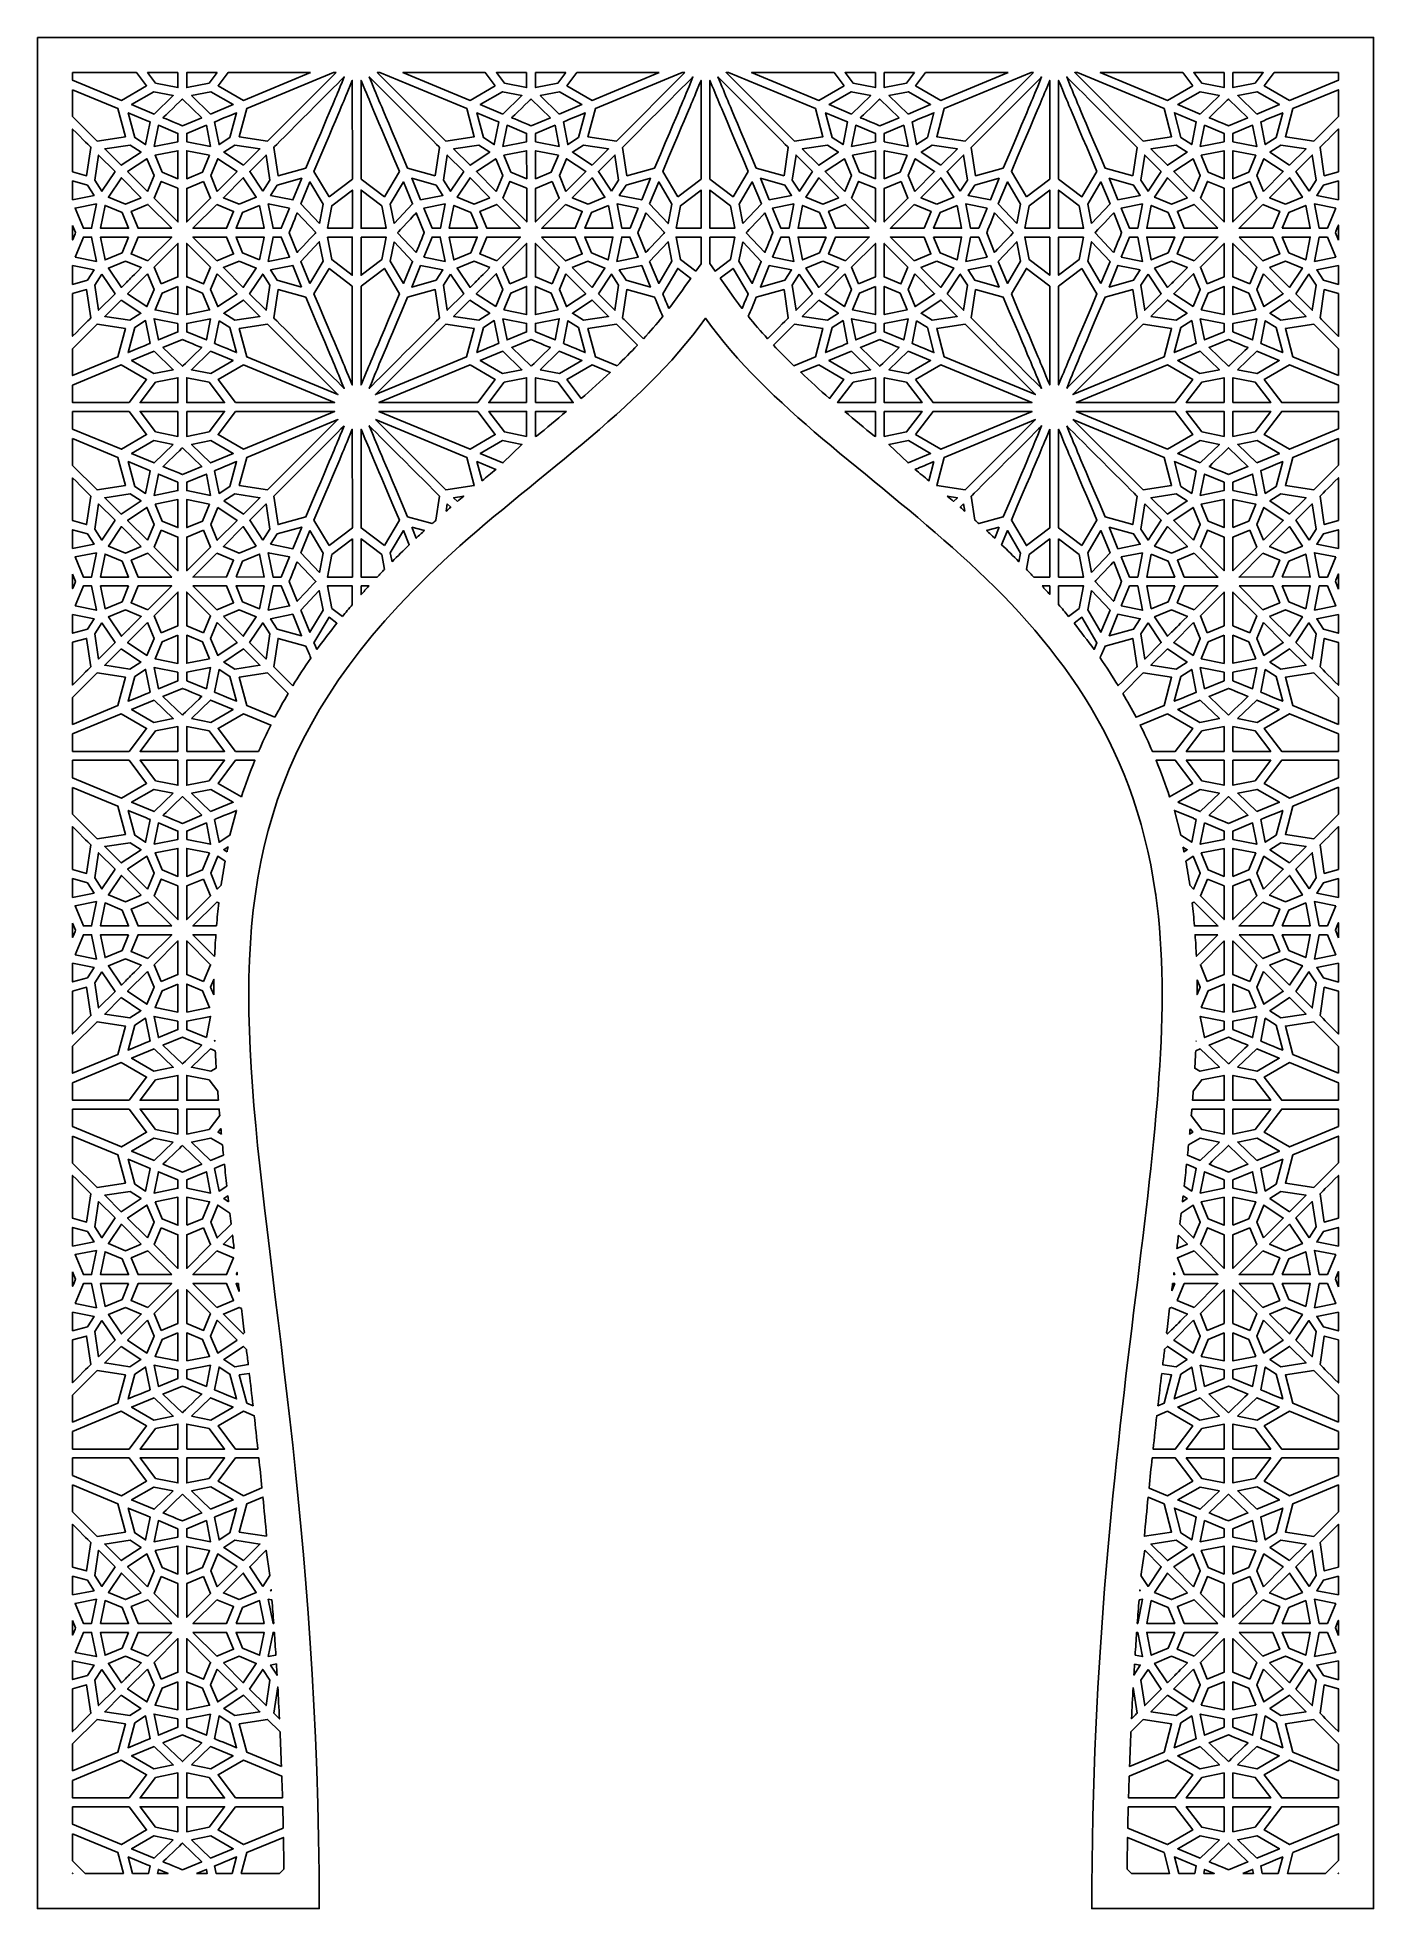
# Model space of a CAD drawing. Header units: millimetres. Extents: x -71 to 72, y -100 to 100.
import ezdxf

# ---------------------------------------------------------------- set-up
doc = ezdxf.new("R2010")
doc.units = ezdxf.units.MM
doc.header["$MEASUREMENT"] = 0
doc.layers.add('layer 1', color=7, linetype='Continuous')

msp = doc.modelspace()

# ---------------------------------------------------------------- linework, layer by layer
at = {"layer": 'layer 1', "color": 250}
for points, knots in [([(-71.2611, 100.1639), (-71.2611, 97.1268), (-71.2611, -98.5745), (-71.2611, -99.8361), (-71.2611, -99.8361), (-67.8761, -99.8361), (-44.6415, -99.8361), (-41.1315, -99.8361), (-41.1315, -99.8361), (-41.1315, -17.6932), (-64.9624, 9.6876), (-27.8356, 44.2271), (-27.8356, 44.2271), (-27.8356, 44.2271), (-27.8356, 44.2271), (-27.8356, 44.2271), (-27.8356, 44.2271), (-18.6697, 52.7731), (-6.8481, 60.2788), (0.1676, 70.1513), (0.1676, 70.1513), (13.6031, 51.2689), (43.5836, 41.9319), (48.2851, 8.6635), (48.2851, 8.6635), (48.2851, 8.6635), (48.2851, 8.6639), (48.2851, 8.6639), (48.2851, 8.6639), (48.2942, 8.5979), (48.3031, 8.5316), (48.3122, 8.4656), (48.3122, 8.4656), (48.3122, 8.4656), (48.3122, 8.4656), (48.3122, 8.4656), (48.3122, 8.4656), (51.6534, -15.6362), (41.4666, -45.9687), (41.4666, -99.8361), (41.4666, -99.8361), (44.6758, -99.8361), (70.0917, -99.8361), (71.5959, -99.8361), (71.5959, -99.8361), (71.5959, -96.0977), (71.5959, 89.4373), (71.5959, 100.1639), (71.5959, 100.1639), (50.7736, 100.1639), (-50.0276, 100.1639), (-71.2611, 100.1639)], [0, 0, 0, 0, 0.07142857, 0.07142857, 0.07142857, 0.07142857, 0.14285714, 0.14285714, 0.14285714, 0.14285714, 0.21428571, 0.21428571, 0.21428571, 0.21428571, 0.28571429, 0.28571429, 0.28571429, 0.28571429, 0.35714286, 0.35714286, 0.35714286, 0.35714286, 0.42857143, 0.42857143, 0.42857143, 0.42857143, 0.5, 0.5, 0.5, 0.5, 0.57142857, 0.57142857, 0.57142857, 0.57142857, 0.64285714, 0.64285714, 0.64285714, 0.64285714, 0.71428571, 0.71428571, 0.71428571, 0.71428571, 0.78571429, 0.78571429, 0.78571429, 0.78571429, 0.85714286, 0.85714286, 0.85714286, 0.85714286, 1, 1, 1, 1]), ([(-67.5032, 96.4061), (-67.5032, 96.4061), (-60.6557, 96.4061), (-60.6557, 96.4061), (-60.6557, 96.4061), (-60.6557, 96.4061), (-59.5888, 94.9953), (-59.5888, 94.9953), (-59.5888, 94.9953), (-59.5888, 94.9953), (-62.2864, 93.4293), (-62.2864, 93.4293), (-62.2864, 93.4293), (-62.2864, 93.4293), (-67.5032, 95.5904), (-67.5032, 95.5904), (-67.5032, 95.5904), (-67.5032, 95.5904), (-67.5032, 96.4061), (-67.5032, 96.4061)], [0, 0, 0, 0, 0.16666667, 0.16666667, 0.16666667, 0.16666667, 0.33333333, 0.33333333, 0.33333333, 0.33333333, 0.5, 0.5, 0.5, 0.5, 0.66666667, 0.66666667, 0.66666667, 0.66666667, 1, 1, 1, 1]), ([(-56.238, 96.4061), (-56.238, 96.4061), (-56.238, 94.802), (-56.238, 94.802), (-56.238, 94.802), (-56.238, 94.802), (-58.6213, 95.2786), (-58.6213, 95.2786), (-58.6213, 95.2786), (-58.6213, 95.2786), (-59.4749, 96.4061), (-59.4749, 96.4061), (-59.4749, 96.4061), (-59.4749, 96.4061), (-56.238, 96.4061), (-56.238, 96.4061)], [0, 0, 0, 0, 0.2, 0.2, 0.2, 0.2, 0.4, 0.4, 0.4, 0.4, 0.6, 0.6, 0.6, 0.6, 1, 1, 1, 1]), ([(-52.0506, 96.4061), (-52.0506, 96.4061), (-52.904, 95.2786), (-52.904, 95.2786), (-52.904, 95.2786), (-52.904, 95.2786), (-55.2876, 94.802), (-55.2876, 94.802), (-55.2876, 94.802), (-55.2876, 94.802), (-55.2876, 96.4061), (-55.2876, 96.4061), (-55.2876, 96.4061), (-55.2876, 96.4061), (-52.0506, 96.4061), (-52.0506, 96.4061)], [0, 0, 0, 0, 0.2, 0.2, 0.2, 0.2, 0.4, 0.4, 0.4, 0.4, 0.6, 0.6, 0.6, 0.6, 1, 1, 1, 1]), ([(-42.0539, 96.4061), (-42.0539, 96.4061), (-49.2391, 93.4293), (-49.2391, 93.4293), (-49.2391, 93.4293), (-49.2391, 93.4293), (-51.9366, 94.9953), (-51.9366, 94.9953), (-51.9366, 94.9953), (-51.9366, 94.9953), (-50.8697, 96.4061), (-50.8697, 96.4061), (-50.8697, 96.4061), (-50.8697, 96.4061), (-42.0539, 96.4061), (-42.0539, 96.4061)], [0, 0, 0, 0, 0.2, 0.2, 0.2, 0.2, 0.4, 0.4, 0.4, 0.4, 0.6, 0.6, 0.6, 0.6, 1, 1, 1, 1]), ([(-39.3212, 96.4061), (-39.3212, 96.4061), (-46.6453, 89.0782), (-46.6453, 89.0782), (-46.6453, 89.0782), (-46.6453, 89.0782), (-49.681, 89.5385), (-49.681, 89.5385), (-49.681, 89.5385), (-49.681, 89.5385), (-48.8768, 92.5622), (-48.8768, 92.5622), (-48.8768, 92.5622), (-48.8768, 92.5622), (-39.5983, 96.4061), (-39.5983, 96.4061), (-39.5983, 96.4061), (-39.5983, 96.4061), (-39.3212, 96.4061), (-39.3212, 96.4061)], [0, 0, 0, 0, 0.16666667, 0.16666667, 0.16666667, 0.16666667, 0.33333333, 0.33333333, 0.33333333, 0.33333333, 0.5, 0.5, 0.5, 0.5, 0.66666667, 0.66666667, 0.66666667, 0.66666667, 1, 1, 1, 1]), ([(-34.6435, 96.4061), (-34.6435, 96.4061), (-25.3651, 92.5622), (-25.3651, 92.5622), (-25.3651, 92.5622), (-25.3651, 92.5622), (-24.5607, 89.5385), (-24.5607, 89.5385), (-24.5607, 89.5385), (-24.5607, 89.5385), (-27.5964, 89.0782), (-27.5964, 89.0782), (-27.5964, 89.0782), (-27.5964, 89.0782), (-34.9204, 96.4061), (-34.9204, 96.4061), (-34.9204, 96.4061), (-34.9204, 96.4061), (-34.6435, 96.4061), (-34.6435, 96.4061)], [0, 0, 0, 0, 0.16666667, 0.16666667, 0.16666667, 0.16666667, 0.33333333, 0.33333333, 0.33333333, 0.33333333, 0.5, 0.5, 0.5, 0.5, 0.66666667, 0.66666667, 0.66666667, 0.66666667, 1, 1, 1, 1]), ([(-22.3054, 94.9953), (-22.3054, 94.9953), (-25.0028, 93.4293), (-25.0028, 93.4293), (-25.0028, 93.4293), (-25.0028, 93.4293), (-32.1881, 96.4061), (-32.1881, 96.4061), (-32.1881, 96.4061), (-32.1881, 96.4061), (-23.3722, 96.4061), (-23.3722, 96.4061), (-23.3722, 96.4061), (-23.3722, 96.4061), (-22.3054, 94.9953), (-22.3054, 94.9953)], [0, 0, 0, 0, 0.2, 0.2, 0.2, 0.2, 0.4, 0.4, 0.4, 0.4, 0.6, 0.6, 0.6, 0.6, 1, 1, 1, 1]), ([(-18.9544, 96.4061), (-18.9544, 96.4061), (-18.9544, 94.802), (-18.9544, 94.802), (-18.9544, 94.802), (-18.9544, 94.802), (-21.3378, 95.2786), (-21.3378, 95.2786), (-21.3378, 95.2786), (-21.3378, 95.2786), (-22.1915, 96.4061), (-22.1915, 96.4061), (-22.1915, 96.4061), (-22.1915, 96.4061), (-18.9544, 96.4061), (-18.9544, 96.4061)], [0, 0, 0, 0, 0.2, 0.2, 0.2, 0.2, 0.4, 0.4, 0.4, 0.4, 0.6, 0.6, 0.6, 0.6, 1, 1, 1, 1]), ([(-14.7669, 96.4061), (-14.7669, 96.4061), (-15.6203, 95.2786), (-15.6203, 95.2786), (-15.6203, 95.2786), (-15.6203, 95.2786), (-18.004, 94.802), (-18.004, 94.802), (-18.004, 94.802), (-18.004, 94.802), (-18.004, 96.4061), (-18.004, 96.4061), (-18.004, 96.4061), (-18.004, 96.4061), (-14.7669, 96.4061), (-14.7669, 96.4061)], [0, 0, 0, 0, 0.2, 0.2, 0.2, 0.2, 0.4, 0.4, 0.4, 0.4, 0.6, 0.6, 0.6, 0.6, 1, 1, 1, 1]), ([(-4.7702, 96.4061), (-4.7702, 96.4061), (-11.9556, 93.4293), (-11.9556, 93.4293), (-11.9556, 93.4293), (-11.9556, 93.4293), (-14.653, 94.9953), (-14.653, 94.9953), (-14.653, 94.9953), (-14.653, 94.9953), (-13.5862, 96.4061), (-13.5862, 96.4061), (-13.5862, 96.4061), (-13.5862, 96.4061), (-4.7702, 96.4061), (-4.7702, 96.4061)], [0, 0, 0, 0, 0.2, 0.2, 0.2, 0.2, 0.4, 0.4, 0.4, 0.4, 0.6, 0.6, 0.6, 0.6, 1, 1, 1, 1]), ([(-2.0376, 96.4061), (-2.0376, 96.4061), (-9.3617, 89.0782), (-9.3617, 89.0782), (-9.3617, 89.0782), (-9.3617, 89.0782), (-12.3977, 89.5385), (-12.3977, 89.5385), (-12.3977, 89.5385), (-12.3977, 89.5385), (-11.5933, 92.5622), (-11.5933, 92.5622), (-11.5933, 92.5622), (-11.5933, 92.5622), (-2.3146, 96.4061), (-2.3146, 96.4061), (-2.3146, 96.4061), (-2.3146, 96.4061), (-2.0376, 96.4061), (-2.0376, 96.4061)], [0, 0, 0, 0, 0.16666667, 0.16666667, 0.16666667, 0.16666667, 0.33333333, 0.33333333, 0.33333333, 0.33333333, 0.5, 0.5, 0.5, 0.5, 0.66666667, 0.66666667, 0.66666667, 0.66666667, 1, 1, 1, 1]), ([(2.6402, 96.4061), (2.6402, 96.4061), (11.9186, 92.5622), (11.9186, 92.5622), (11.9186, 92.5622), (11.9186, 92.5622), (12.7229, 89.5385), (12.7229, 89.5385), (12.7229, 89.5385), (12.7229, 89.5385), (9.6873, 89.0782), (9.6873, 89.0782), (9.6873, 89.0782), (9.6873, 89.0782), (2.3633, 96.4061), (2.3633, 96.4061), (2.3633, 96.4061), (2.3633, 96.4061), (2.6402, 96.4061), (2.6402, 96.4061)], [0, 0, 0, 0, 0.16666667, 0.16666667, 0.16666667, 0.16666667, 0.33333333, 0.33333333, 0.33333333, 0.33333333, 0.5, 0.5, 0.5, 0.5, 0.66666667, 0.66666667, 0.66666667, 0.66666667, 1, 1, 1, 1]), ([(14.9786, 94.9953), (14.9786, 94.9953), (12.2809, 93.4293), (12.2809, 93.4293), (12.2809, 93.4293), (12.2809, 93.4293), (5.0955, 96.4061), (5.0955, 96.4061), (5.0955, 96.4061), (5.0955, 96.4061), (13.9118, 96.4061), (13.9118, 96.4061), (13.9118, 96.4061), (13.9118, 96.4061), (14.9786, 94.9953), (14.9786, 94.9953)], [0, 0, 0, 0, 0.2, 0.2, 0.2, 0.2, 0.4, 0.4, 0.4, 0.4, 0.6, 0.6, 0.6, 0.6, 1, 1, 1, 1]), ([(18.3293, 96.4061), (18.3293, 96.4061), (18.3293, 94.802), (18.3293, 94.802), (18.3293, 94.802), (18.3293, 94.802), (15.9459, 95.2786), (15.9459, 95.2786), (15.9459, 95.2786), (15.9459, 95.2786), (15.0926, 96.4061), (15.0926, 96.4061), (15.0926, 96.4061), (15.0926, 96.4061), (18.3293, 96.4061), (18.3293, 96.4061)], [0, 0, 0, 0, 0.2, 0.2, 0.2, 0.2, 0.4, 0.4, 0.4, 0.4, 0.6, 0.6, 0.6, 0.6, 1, 1, 1, 1]), ([(22.5168, 96.4061), (22.5168, 96.4061), (21.6634, 95.2786), (21.6634, 95.2786), (21.6634, 95.2786), (21.6634, 95.2786), (19.2797, 94.802), (19.2797, 94.802), (19.2797, 94.802), (19.2797, 94.802), (19.2797, 96.4061), (19.2797, 96.4061), (19.2797, 96.4061), (19.2797, 96.4061), (22.5168, 96.4061), (22.5168, 96.4061)], [0, 0, 0, 0, 0.2, 0.2, 0.2, 0.2, 0.4, 0.4, 0.4, 0.4, 0.6, 0.6, 0.6, 0.6, 1, 1, 1, 1]), ([(32.5134, 96.4061), (32.5134, 96.4061), (25.3284, 93.4293), (25.3284, 93.4293), (25.3284, 93.4293), (25.3284, 93.4293), (22.6307, 94.9953), (22.6307, 94.9953), (22.6307, 94.9953), (22.6307, 94.9953), (23.6975, 96.4061), (23.6975, 96.4061), (23.6975, 96.4061), (23.6975, 96.4061), (32.5134, 96.4061), (32.5134, 96.4061)], [0, 0, 0, 0, 0.2, 0.2, 0.2, 0.2, 0.4, 0.4, 0.4, 0.4, 0.6, 0.6, 0.6, 0.6, 1, 1, 1, 1]), ([(35.246, 96.4061), (35.246, 96.4061), (27.922, 89.0782), (27.922, 89.0782), (27.922, 89.0782), (27.922, 89.0782), (24.8864, 89.5385), (24.8864, 89.5385), (24.8864, 89.5385), (24.8864, 89.5385), (25.6903, 92.5622), (25.6903, 92.5622), (25.6903, 92.5622), (25.6903, 92.5622), (34.9691, 96.4061), (34.9691, 96.4061), (34.9691, 96.4061), (34.9691, 96.4061), (35.246, 96.4061), (35.246, 96.4061)], [0, 0, 0, 0, 0.16666667, 0.16666667, 0.16666667, 0.16666667, 0.33333333, 0.33333333, 0.33333333, 0.33333333, 0.5, 0.5, 0.5, 0.5, 0.66666667, 0.66666667, 0.66666667, 0.66666667, 1, 1, 1, 1]), ([(39.9239, 96.4061), (39.9239, 96.4061), (49.2023, 92.5622), (49.2023, 92.5622), (49.2023, 92.5622), (49.2023, 92.5622), (50.0066, 89.5385), (50.0066, 89.5385), (50.0066, 89.5385), (50.0066, 89.5385), (46.971, 89.0782), (46.971, 89.0782), (46.971, 89.0782), (46.971, 89.0782), (39.6469, 96.4061), (39.6469, 96.4061), (39.6469, 96.4061), (39.6469, 96.4061), (39.9239, 96.4061), (39.9239, 96.4061)], [0, 0, 0, 0, 0.16666667, 0.16666667, 0.16666667, 0.16666667, 0.33333333, 0.33333333, 0.33333333, 0.33333333, 0.5, 0.5, 0.5, 0.5, 0.66666667, 0.66666667, 0.66666667, 0.66666667, 1, 1, 1, 1]), ([(52.2619, 94.9953), (52.2619, 94.9953), (49.5646, 93.4293), (49.5646, 93.4293), (49.5646, 93.4293), (49.5646, 93.4293), (42.3792, 96.4061), (42.3792, 96.4061), (42.3792, 96.4061), (42.3792, 96.4061), (51.1951, 96.4061), (51.1951, 96.4061), (51.1951, 96.4061), (51.1951, 96.4061), (52.2619, 94.9953), (52.2619, 94.9953)], [0, 0, 0, 0, 0.2, 0.2, 0.2, 0.2, 0.4, 0.4, 0.4, 0.4, 0.6, 0.6, 0.6, 0.6, 1, 1, 1, 1]), ([(55.613, 96.4061), (55.613, 96.4061), (55.613, 94.802), (55.613, 94.802), (55.613, 94.802), (55.613, 94.802), (53.2296, 95.2786), (53.2296, 95.2786), (53.2296, 95.2786), (53.2296, 95.2786), (52.3759, 96.4061), (52.3759, 96.4061), (52.3759, 96.4061), (52.3759, 96.4061), (55.613, 96.4061), (55.613, 96.4061)], [0, 0, 0, 0, 0.2, 0.2, 0.2, 0.2, 0.4, 0.4, 0.4, 0.4, 0.6, 0.6, 0.6, 0.6, 1, 1, 1, 1]), ([(58.9471, 95.2786), (58.9471, 95.2786), (56.5633, 94.802), (56.5633, 94.802), (56.5633, 94.802), (56.5633, 94.802), (56.5633, 96.4061), (56.5633, 96.4061), (56.5633, 96.4061), (56.5633, 96.4061), (59.8004, 96.4061), (59.8004, 96.4061), (59.8004, 96.4061), (59.8004, 96.4061), (58.9471, 95.2786), (58.9471, 95.2786)], [0, 0, 0, 0, 0.2, 0.2, 0.2, 0.2, 0.4, 0.4, 0.4, 0.4, 0.6, 0.6, 0.6, 0.6, 1, 1, 1, 1]), ([(62.6117, 93.4293), (62.6117, 93.4293), (59.9144, 94.9953), (59.9144, 94.9953), (59.9144, 94.9953), (59.9144, 94.9953), (60.9812, 96.4061), (60.9812, 96.4061), (60.9812, 96.4061), (60.9812, 96.4061), (67.8381, 96.4061), (67.8381, 96.4061), (67.8381, 96.4061), (67.8381, 96.4061), (67.8381, 95.5943), (67.8381, 95.5943), (67.8381, 95.5943), (67.8381, 95.5943), (62.6117, 93.4293), (62.6117, 93.4293)], [0, 0, 0, 0, 0.16666667, 0.16666667, 0.16666667, 0.16666667, 0.33333333, 0.33333333, 0.33333333, 0.33333333, 0.5, 0.5, 0.5, 0.5, 0.66666667, 0.66666667, 0.66666667, 0.66666667, 1, 1, 1, 1]), ([(-67.5032, 94.573), (-67.5032, 94.573), (-62.6486, 92.5622), (-62.6486, 92.5622), (-62.6486, 92.5622), (-62.6486, 92.5622), (-61.8444, 89.5385), (-61.8444, 89.5385), (-61.8444, 89.5385), (-61.8444, 89.5385), (-64.8799, 89.0782), (-64.8799, 89.0782), (-64.8799, 89.0782), (-64.8799, 89.0782), (-67.5032, 91.7025), (-67.5032, 91.7025), (-67.5032, 91.7025), (-67.5032, 91.7025), (-67.5032, 94.573), (-67.5032, 94.573)], [0, 0, 0, 0, 0.16666667, 0.16666667, 0.16666667, 0.16666667, 0.33333333, 0.33333333, 0.33333333, 0.33333333, 0.5, 0.5, 0.5, 0.5, 0.66666667, 0.66666667, 0.66666667, 0.66666667, 1, 1, 1, 1]), ([(-58.8135, 94.3589), (-58.8135, 94.3589), (-56.7402, 93.9444), (-56.7402, 93.9444), (-56.7402, 93.9444), (-56.7402, 93.9444), (-58.7798, 91.9766), (-58.7798, 91.9766), (-58.7798, 91.9766), (-58.7798, 91.9766), (-61.1944, 92.9767), (-61.1944, 92.9767), (-61.1944, 92.9767), (-61.1944, 92.9767), (-58.8135, 94.3589), (-58.8135, 94.3589)], [0, 0, 0, 0, 0.2, 0.2, 0.2, 0.2, 0.4, 0.4, 0.4, 0.4, 0.6, 0.6, 0.6, 0.6, 1, 1, 1, 1]), ([(-52.7458, 91.9766), (-52.7458, 91.9766), (-54.7856, 93.9444), (-54.7856, 93.9444), (-54.7856, 93.9444), (-54.7856, 93.9444), (-52.7119, 94.3589), (-52.7119, 94.3589), (-52.7119, 94.3589), (-52.7119, 94.3589), (-50.331, 92.9767), (-50.331, 92.9767), (-50.331, 92.9767), (-50.331, 92.9767), (-52.7458, 91.9766), (-52.7458, 91.9766)], [0, 0, 0, 0, 0.2, 0.2, 0.2, 0.2, 0.4, 0.4, 0.4, 0.4, 0.6, 0.6, 0.6, 0.6, 1, 1, 1, 1]), ([(-42.5603, 86.2051), (-42.5603, 86.2051), (-45.5236, 85.3835), (-45.5236, 85.3835), (-45.5236, 85.3835), (-45.5236, 85.3835), (-45.9806, 88.4135), (-45.9806, 88.4135), (-45.9806, 88.4135), (-45.9806, 88.4135), (-38.5335, 95.8649), (-38.4601, 95.9383), (-38.4601, 95.9383), (-39.8176, 92.6553), (-38.9921, 94.6192), (-42.5603, 86.2051)], [0, 0, 0, 0, 0.2, 0.2, 0.2, 0.2, 0.4, 0.4, 0.4, 0.4, 0.6, 0.6, 0.6, 0.6, 1, 1, 1, 1]), ([(-40.0815, 83.1286), (-40.0815, 83.1286), (-41.6914, 85.8478), (-41.6914, 85.8478), (-41.6914, 85.8478), (-38.0683, 94.3952), (-38.8972, 92.4221), (-37.5934, 95.5753), (-37.5934, 95.5753), (-37.5934, 95.5753), (-37.5906, 85.0226), (-37.5906, 85.0226), (-37.5906, 85.0226), (-37.5906, 85.0226), (-40.0815, 83.1286), (-40.0815, 83.1286)], [0, 0, 0, 0, 0.2, 0.2, 0.2, 0.2, 0.4, 0.4, 0.4, 0.4, 0.6, 0.6, 0.6, 0.6, 1, 1, 1, 1]), ([(-32.5504, 85.8478), (-32.5504, 85.8478), (-34.1605, 83.1286), (-34.1605, 83.1286), (-34.1605, 83.1286), (-34.1605, 83.1286), (-36.6513, 85.0226), (-36.6513, 85.0226), (-36.6513, 85.0226), (-36.6513, 85.0226), (-36.6485, 95.5753), (-36.6485, 95.5753), (-36.6485, 95.5753), (-35.3568, 92.4511), (-35.9371, 93.8333), (-32.5504, 85.8478)], [0, 0, 0, 0, 0.2, 0.2, 0.2, 0.2, 0.4, 0.4, 0.4, 0.4, 0.6, 0.6, 0.6, 0.6, 1, 1, 1, 1]), ([(-28.7186, 85.3835), (-28.7186, 85.3835), (-31.6815, 86.2051), (-31.6815, 86.2051), (-31.6815, 86.2051), (-35.4168, 95.0175), (-34.3923, 92.5781), (-35.7819, 95.9386), (-35.7819, 95.9386), (-35.7053, 95.8621), (-28.2614, 88.4139), (-28.2614, 88.4139), (-28.2614, 88.4139), (-28.2614, 88.4139), (-28.7186, 85.3835), (-28.7186, 85.3835)], [0, 0, 0, 0, 0.2, 0.2, 0.2, 0.2, 0.4, 0.4, 0.4, 0.4, 0.6, 0.6, 0.6, 0.6, 1, 1, 1, 1]), ([(-21.4961, 91.9766), (-21.4961, 91.9766), (-23.9109, 92.9767), (-23.9109, 92.9767), (-23.9109, 92.9767), (-23.9109, 92.9767), (-21.53, 94.3589), (-21.53, 94.3589), (-21.53, 94.3589), (-21.53, 94.3589), (-19.4564, 93.9444), (-19.4564, 93.9444), (-19.4564, 93.9444), (-19.4564, 93.9444), (-21.4961, 91.9766), (-21.4961, 91.9766)], [0, 0, 0, 0, 0.2, 0.2, 0.2, 0.2, 0.4, 0.4, 0.4, 0.4, 0.6, 0.6, 0.6, 0.6, 1, 1, 1, 1]), ([(-15.4622, 91.9766), (-15.4622, 91.9766), (-17.502, 93.9444), (-17.502, 93.9444), (-17.502, 93.9444), (-17.502, 93.9444), (-15.428, 94.3589), (-15.428, 94.3589), (-15.428, 94.3589), (-15.428, 94.3589), (-13.0475, 92.9767), (-13.0475, 92.9767), (-13.0475, 92.9767), (-13.0475, 92.9767), (-15.4622, 91.9766), (-15.4622, 91.9766)], [0, 0, 0, 0, 0.2, 0.2, 0.2, 0.2, 0.4, 0.4, 0.4, 0.4, 0.6, 0.6, 0.6, 0.6, 1, 1, 1, 1]), ([(-5.2768, 86.2051), (-5.2768, 86.2051), (-8.2398, 85.3835), (-8.2398, 85.3835), (-8.2398, 85.3835), (-8.2398, 85.3835), (-8.6967, 88.4135), (-8.6967, 88.4135), (-8.6967, 88.4135), (-8.6967, 88.4135), (-1.2499, 95.8649), (-1.1765, 95.9383), (-1.1765, 95.9383), (-2.534, 92.6553), (-1.7085, 94.6192), (-5.2768, 86.2051)], [0, 0, 0, 0, 0.2, 0.2, 0.2, 0.2, 0.4, 0.4, 0.4, 0.4, 0.6, 0.6, 0.6, 0.6, 1, 1, 1, 1]), ([(-2.7975, 83.1286), (-2.7975, 83.1286), (-4.4079, 85.8478), (-4.4079, 85.8478), (-4.4079, 85.8478), (-0.7849, 94.3952), (-1.6136, 92.4221), (-0.3097, 95.5753), (-0.3097, 95.5753), (-0.3097, 95.5753), (-0.3073, 85.0226), (-0.3073, 85.0226), (-0.3073, 85.0226), (-0.3073, 85.0226), (-2.7975, 83.1286), (-2.7975, 83.1286)], [0, 0, 0, 0, 0.2, 0.2, 0.2, 0.2, 0.4, 0.4, 0.4, 0.4, 0.6, 0.6, 0.6, 0.6, 1, 1, 1, 1]), ([(4.7332, 85.8478), (4.7332, 85.8478), (3.1232, 83.1286), (3.1232, 83.1286), (3.1232, 83.1286), (3.1232, 83.1286), (0.6322, 85.0226), (0.6322, 85.0226), (0.6322, 85.0226), (0.6322, 85.0226), (0.6354, 95.5753), (0.6354, 95.5753), (0.6354, 95.5753), (1.9269, 92.4511), (1.3466, 93.8333), (4.7332, 85.8478)], [0, 0, 0, 0, 0.2, 0.2, 0.2, 0.2, 0.4, 0.4, 0.4, 0.4, 0.6, 0.6, 0.6, 0.6, 1, 1, 1, 1]), ([(8.5655, 85.3835), (8.5655, 85.3835), (5.6021, 86.2051), (5.6021, 86.2051), (5.6021, 86.2051), (1.8669, 95.0175), (2.891, 92.5781), (1.5018, 95.9386), (1.5018, 95.9386), (1.5783, 95.8621), (9.0223, 88.4139), (9.0223, 88.4139), (9.0223, 88.4139), (9.0223, 88.4139), (8.5655, 85.3835), (8.5655, 85.3835)], [0, 0, 0, 0, 0.2, 0.2, 0.2, 0.2, 0.4, 0.4, 0.4, 0.4, 0.6, 0.6, 0.6, 0.6, 1, 1, 1, 1]), ([(15.7875, 91.9766), (15.7875, 91.9766), (13.3728, 92.9767), (13.3728, 92.9767), (13.3728, 92.9767), (13.3728, 92.9767), (15.7537, 94.3589), (15.7537, 94.3589), (15.7537, 94.3589), (15.7537, 94.3589), (17.8273, 93.9444), (17.8273, 93.9444), (17.8273, 93.9444), (17.8273, 93.9444), (15.7875, 91.9766), (15.7875, 91.9766)], [0, 0, 0, 0, 0.2, 0.2, 0.2, 0.2, 0.4, 0.4, 0.4, 0.4, 0.6, 0.6, 0.6, 0.6, 1, 1, 1, 1]), ([(21.8214, 91.9766), (21.8214, 91.9766), (19.7817, 93.9444), (19.7817, 93.9444), (19.7817, 93.9444), (19.7817, 93.9444), (21.8557, 94.3589), (21.8557, 94.3589), (21.8557, 94.3589), (21.8557, 94.3589), (24.2362, 92.9767), (24.2362, 92.9767), (24.2362, 92.9767), (24.2362, 92.9767), (21.8214, 91.9766), (21.8214, 91.9766)], [0, 0, 0, 0, 0.2, 0.2, 0.2, 0.2, 0.4, 0.4, 0.4, 0.4, 0.6, 0.6, 0.6, 0.6, 1, 1, 1, 1]), ([(32.0072, 86.2051), (32.0072, 86.2051), (29.0435, 85.3835), (29.0435, 85.3835), (29.0435, 85.3835), (29.0435, 85.3835), (28.5867, 88.4135), (28.5867, 88.4135), (28.5867, 88.4135), (28.5867, 88.4135), (36.0338, 95.8649), (36.1072, 95.9383), (36.1072, 95.9383), (34.7497, 92.6553), (35.5748, 94.6192), (32.0072, 86.2051)], [0, 0, 0, 0, 0.2, 0.2, 0.2, 0.2, 0.4, 0.4, 0.4, 0.4, 0.6, 0.6, 0.6, 0.6, 1, 1, 1, 1]), ([(34.4858, 83.1286), (34.4858, 83.1286), (32.8761, 85.8478), (32.8761, 85.8478), (32.8761, 85.8478), (36.4991, 94.3952), (35.6701, 92.4221), (36.9739, 95.5753), (36.9739, 95.5753), (36.9739, 95.5753), (36.9768, 85.0226), (36.9768, 85.0226), (36.9768, 85.0226), (36.9768, 85.0226), (34.4858, 83.1286), (34.4858, 83.1286)], [0, 0, 0, 0, 0.2, 0.2, 0.2, 0.2, 0.4, 0.4, 0.4, 0.4, 0.6, 0.6, 0.6, 0.6, 1, 1, 1, 1]), ([(42.0169, 85.8478), (42.0169, 85.8478), (40.4068, 83.1286), (40.4068, 83.1286), (40.4068, 83.1286), (40.4068, 83.1286), (37.9162, 85.0226), (37.9162, 85.0226), (37.9162, 85.0226), (37.9162, 85.0226), (37.919, 95.5753), (37.919, 95.5753), (37.919, 95.5753), (39.2106, 92.4511), (38.6302, 93.8333), (42.0169, 85.8478)], [0, 0, 0, 0, 0.2, 0.2, 0.2, 0.2, 0.4, 0.4, 0.4, 0.4, 0.6, 0.6, 0.6, 0.6, 1, 1, 1, 1]), ([(45.8491, 85.3835), (45.8491, 85.3835), (42.8858, 86.2051), (42.8858, 86.2051), (42.8858, 86.2051), (39.1506, 95.0175), (40.1751, 92.5781), (38.7855, 95.9386), (38.7855, 95.9386), (38.862, 95.8621), (46.306, 88.4139), (46.306, 88.4139), (46.306, 88.4139), (46.306, 88.4139), (45.8491, 85.3835), (45.8491, 85.3835)], [0, 0, 0, 0, 0.2, 0.2, 0.2, 0.2, 0.4, 0.4, 0.4, 0.4, 0.6, 0.6, 0.6, 0.6, 1, 1, 1, 1]), ([(53.0712, 91.9766), (53.0712, 91.9766), (50.6564, 92.9767), (50.6564, 92.9767), (50.6564, 92.9767), (50.6564, 92.9767), (53.0373, 94.3589), (53.0373, 94.3589), (53.0373, 94.3589), (53.0373, 94.3589), (55.111, 93.9444), (55.111, 93.9444), (55.111, 93.9444), (55.111, 93.9444), (53.0712, 91.9766), (53.0712, 91.9766)], [0, 0, 0, 0, 0.2, 0.2, 0.2, 0.2, 0.4, 0.4, 0.4, 0.4, 0.6, 0.6, 0.6, 0.6, 1, 1, 1, 1]), ([(59.1051, 91.9766), (59.1051, 91.9766), (57.0653, 93.9444), (57.0653, 93.9444), (57.0653, 93.9444), (57.0653, 93.9444), (59.1393, 94.3589), (59.1393, 94.3589), (59.1393, 94.3589), (59.1393, 94.3589), (61.5199, 92.9767), (61.5199, 92.9767), (61.5199, 92.9767), (61.5199, 92.9767), (59.1051, 91.9766), (59.1051, 91.9766)], [0, 0, 0, 0, 0.2, 0.2, 0.2, 0.2, 0.4, 0.4, 0.4, 0.4, 0.6, 0.6, 0.6, 0.6, 1, 1, 1, 1]), ([(67.8381, 91.712), (67.8381, 91.712), (65.2057, 89.0782), (65.2057, 89.0782), (65.2057, 89.0782), (65.2057, 89.0782), (62.1697, 89.5385), (62.1697, 89.5385), (62.1697, 89.5385), (62.1697, 89.5385), (62.974, 92.5622), (62.974, 92.5622), (62.974, 92.5622), (62.974, 92.5622), (67.8381, 94.5773), (67.8381, 94.5773), (67.8381, 94.5773), (67.8381, 94.5773), (67.8381, 91.712), (67.8381, 91.712)], [0, 0, 0, 0, 0.16666667, 0.16666667, 0.16666667, 0.16666667, 0.33333333, 0.33333333, 0.33333333, 0.33333333, 0.5, 0.5, 0.5, 0.5, 0.66666667, 0.66666667, 0.66666667, 0.66666667, 1, 1, 1, 1]), ([(-59.5176, 91.2647), (-59.5176, 91.2647), (-59.5201, 91.2622), (-59.5201, 91.2622), (-59.5201, 91.2622), (-59.5201, 91.2622), (-59.2136, 91.1356), (-59.2136, 91.1356), (-59.2136, 91.1356), (-59.2136, 91.1356), (-59.6966, 88.707), (-59.6966, 88.707), (-59.6966, 88.707), (-59.6966, 88.707), (-60.8484, 89.4493), (-60.8484, 89.4493), (-60.8484, 89.4493), (-60.8484, 89.4493), (-61.5556, 92.1078), (-61.5556, 92.1078), (-61.5556, 92.1078), (-61.5556, 92.1078), (-59.5176, 91.2647), (-59.5176, 91.2647)], [0, 0, 0, 0, 0.14285714, 0.14285714, 0.14285714, 0.14285714, 0.28571429, 0.28571429, 0.28571429, 0.28571429, 0.42857143, 0.42857143, 0.42857143, 0.42857143, 0.57142857, 0.57142857, 0.57142857, 0.57142857, 0.71428571, 0.71428571, 0.71428571, 0.71428571, 1, 1, 1, 1]), ([(-53.6925, 91.5843), (-53.6925, 91.5843), (-55.7629, 90.7267), (-55.7629, 90.7267), (-55.7629, 90.7267), (-55.7653, 90.7278), (-57.8305, 91.5832), (-57.8329, 91.5843), (-57.8329, 91.5843), (-57.8303, 91.5871), (-55.7655, 93.5789), (-55.7629, 93.5814), (-55.7629, 93.5814), (-55.7629, 93.5814), (-53.6925, 91.5843), (-53.6925, 91.5843)], [0, 0, 0, 0, 0.2, 0.2, 0.2, 0.2, 0.4, 0.4, 0.4, 0.4, 0.6, 0.6, 0.6, 0.6, 1, 1, 1, 1]), ([(-50.6771, 89.4493), (-50.6771, 89.4493), (-51.8353, 88.7028), (-51.8353, 88.7028), (-51.8353, 88.7028), (-51.8353, 88.7028), (-52.3129, 91.1352), (-52.3129, 91.1352), (-52.3129, 91.1352), (-52.3018, 91.1398), (-52.2885, 91.1486), (-49.9699, 92.1078), (-49.9699, 92.1078), (-49.9699, 92.1078), (-50.6771, 89.4493), (-50.6771, 89.4493)], [0, 0, 0, 0, 0.2, 0.2, 0.2, 0.2, 0.4, 0.4, 0.4, 0.4, 0.6, 0.6, 0.6, 0.6, 1, 1, 1, 1]), ([(-22.2342, 91.2647), (-22.2342, 91.2647), (-22.2363, 91.2622), (-22.2363, 91.2622), (-22.2363, 91.2622), (-22.2363, 91.2622), (-21.9297, 91.1356), (-21.9297, 91.1356), (-21.9297, 91.1356), (-21.9297, 91.1356), (-22.413, 88.707), (-22.413, 88.707), (-22.413, 88.707), (-22.413, 88.707), (-23.5648, 89.4493), (-23.5648, 89.4493), (-23.5648, 89.4493), (-23.5648, 89.4493), (-24.2722, 92.1078), (-24.2722, 92.1078), (-24.2722, 92.1078), (-24.2722, 92.1078), (-22.2342, 91.2647), (-22.2342, 91.2647)], [0, 0, 0, 0, 0.14285714, 0.14285714, 0.14285714, 0.14285714, 0.28571429, 0.28571429, 0.28571429, 0.28571429, 0.42857143, 0.42857143, 0.42857143, 0.42857143, 0.57142857, 0.57142857, 0.57142857, 0.57142857, 0.71428571, 0.71428571, 0.71428571, 0.71428571, 1, 1, 1, 1]), ([(-16.4087, 91.5843), (-16.4087, 91.5843), (-18.4792, 90.7267), (-18.4792, 90.7267), (-18.4792, 90.7267), (-18.4817, 90.7278), (-20.5468, 91.5832), (-20.5493, 91.5843), (-20.5493, 91.5843), (-20.5468, 91.5871), (-18.4817, 93.5789), (-18.4792, 93.5814), (-18.4792, 93.5814), (-18.4792, 93.5814), (-16.4087, 91.5843), (-16.4087, 91.5843)], [0, 0, 0, 0, 0.2, 0.2, 0.2, 0.2, 0.4, 0.4, 0.4, 0.4, 0.6, 0.6, 0.6, 0.6, 1, 1, 1, 1]), ([(-13.3932, 89.4493), (-13.3932, 89.4493), (-14.5517, 88.7028), (-14.5517, 88.7028), (-14.5517, 88.7028), (-14.5517, 88.7028), (-15.029, 91.1352), (-15.029, 91.1352), (-15.029, 91.1352), (-15.0181, 91.1398), (-15.005, 91.1486), (-12.6862, 92.1078), (-12.6862, 92.1078), (-12.6862, 92.1078), (-13.3932, 89.4493), (-13.3932, 89.4493)], [0, 0, 0, 0, 0.2, 0.2, 0.2, 0.2, 0.4, 0.4, 0.4, 0.4, 0.6, 0.6, 0.6, 0.6, 1, 1, 1, 1]), ([(15.0499, 91.2647), (15.0499, 91.2647), (15.0474, 91.2622), (15.0474, 91.2622), (15.0474, 91.2622), (15.0474, 91.2622), (15.3536, 91.1356), (15.3536, 91.1356), (15.3536, 91.1356), (15.3536, 91.1356), (14.8707, 88.707), (14.8707, 88.707), (14.8707, 88.707), (14.8707, 88.707), (13.7188, 89.4493), (13.7188, 89.4493), (13.7188, 89.4493), (13.7188, 89.4493), (13.0119, 92.1078), (13.0119, 92.1078), (13.0119, 92.1078), (13.0119, 92.1078), (15.0499, 91.2647), (15.0499, 91.2647)], [0, 0, 0, 0, 0.14285714, 0.14285714, 0.14285714, 0.14285714, 0.28571429, 0.28571429, 0.28571429, 0.28571429, 0.42857143, 0.42857143, 0.42857143, 0.42857143, 0.57142857, 0.57142857, 0.57142857, 0.57142857, 0.71428571, 0.71428571, 0.71428571, 0.71428571, 1, 1, 1, 1]), ([(20.8749, 91.5843), (20.8749, 91.5843), (18.8045, 90.7267), (18.8045, 90.7267), (18.8045, 90.7267), (18.802, 90.7278), (16.7368, 91.5832), (16.734, 91.5843), (16.734, 91.5843), (16.7368, 91.5871), (18.802, 93.5789), (18.8045, 93.5814), (18.8045, 93.5814), (18.8045, 93.5814), (20.8749, 91.5843), (20.8749, 91.5843)], [0, 0, 0, 0, 0.2, 0.2, 0.2, 0.2, 0.4, 0.4, 0.4, 0.4, 0.6, 0.6, 0.6, 0.6, 1, 1, 1, 1]), ([(23.8901, 89.4493), (23.8901, 89.4493), (22.732, 88.7028), (22.732, 88.7028), (22.732, 88.7028), (22.732, 88.7028), (22.2543, 91.1352), (22.2543, 91.1352), (22.2543, 91.1352), (22.2656, 91.1398), (22.2786, 91.1486), (24.5974, 92.1078), (24.5974, 92.1078), (24.5974, 92.1078), (23.8901, 89.4493), (23.8901, 89.4493)], [0, 0, 0, 0, 0.2, 0.2, 0.2, 0.2, 0.4, 0.4, 0.4, 0.4, 0.6, 0.6, 0.6, 0.6, 1, 1, 1, 1]), ([(52.3332, 91.2647), (52.3332, 91.2647), (52.3311, 91.2622), (52.3311, 91.2622), (52.3311, 91.2622), (52.3311, 91.2622), (52.6373, 91.1356), (52.6373, 91.1356), (52.6373, 91.1356), (52.6373, 91.1356), (52.1543, 88.707), (52.1543, 88.707), (52.1543, 88.707), (52.1543, 88.707), (51.0025, 89.4493), (51.0025, 89.4493), (51.0025, 89.4493), (51.0025, 89.4493), (50.2952, 92.1078), (50.2952, 92.1078), (50.2952, 92.1078), (50.2952, 92.1078), (52.3332, 91.2647), (52.3332, 91.2647)], [0, 0, 0, 0, 0.14285714, 0.14285714, 0.14285714, 0.14285714, 0.28571429, 0.28571429, 0.28571429, 0.28571429, 0.42857143, 0.42857143, 0.42857143, 0.42857143, 0.57142857, 0.57142857, 0.57142857, 0.57142857, 0.71428571, 0.71428571, 0.71428571, 0.71428571, 1, 1, 1, 1]), ([(58.1586, 91.5843), (58.1586, 91.5843), (56.0882, 90.7267), (56.0882, 90.7267), (56.0882, 90.7267), (56.0857, 90.7278), (54.0202, 91.5836), (54.0181, 91.5843), (54.0181, 91.5843), (56.454, 93.9342), (56.0384, 93.5288), (56.0882, 93.5814), (56.0882, 93.5814), (56.0882, 93.5814), (58.1586, 91.5843), (58.1586, 91.5843)], [0, 0, 0, 0, 0.2, 0.2, 0.2, 0.2, 0.4, 0.4, 0.4, 0.4, 0.6, 0.6, 0.6, 0.6, 1, 1, 1, 1]), ([(61.1738, 89.4493), (61.1738, 89.4493), (60.0156, 88.7028), (60.0156, 88.7028), (60.0156, 88.7028), (60.0156, 88.7028), (59.5383, 91.1352), (59.5383, 91.1352), (59.5383, 91.1352), (59.5493, 91.1398), (59.5623, 91.1486), (61.8811, 92.1078), (61.8811, 92.1078), (61.8811, 92.1078), (61.1738, 89.4493), (61.1738, 89.4493)], [0, 0, 0, 0, 0.2, 0.2, 0.2, 0.2, 0.4, 0.4, 0.4, 0.4, 0.6, 0.6, 0.6, 0.6, 1, 1, 1, 1]), ([(-65.5451, 88.4139), (-65.5451, 88.4139), (-66.002, 85.3835), (-66.002, 85.3835), (-66.002, 85.3835), (-66.002, 85.3835), (-67.5032, 85.8002), (-67.5032, 85.8002), (-67.5032, 85.8002), (-67.5032, 85.8002), (-67.5032, 90.3732), (-67.5032, 90.3732), (-67.5032, 90.3732), (-66.3855, 89.2546), (-65.5451, 88.4139), (-65.5451, 88.4139)], [0, 0, 0, 0, 0.2, 0.2, 0.2, 0.2, 0.4, 0.4, 0.4, 0.4, 0.6, 0.6, 0.6, 0.6, 1, 1, 1, 1]), ([(-58.7799, 88.4993), (-58.7799, 88.4993), (-58.3285, 90.7694), (-58.3285, 90.7694), (-58.3285, 90.7694), (-58.3285, 90.7694), (-56.2373, 89.9047), (-56.2373, 89.9047), (-56.2373, 89.9047), (-56.2373, 89.9047), (-56.2369, 89.0044), (-56.2369, 89.0044), (-56.2369, 89.0044), (-56.2369, 89.0044), (-58.7799, 88.4993), (-58.7799, 88.4993)], [0, 0, 0, 0, 0.2, 0.2, 0.2, 0.2, 0.4, 0.4, 0.4, 0.4, 0.6, 0.6, 0.6, 0.6, 1, 1, 1, 1]), ([(-52.7456, 88.4993), (-52.7456, 88.4993), (-55.2903, 89.0051), (-55.2903, 89.0051), (-55.2903, 89.0051), (-55.2903, 89.0051), (-55.2883, 89.9047), (-55.2883, 89.9047), (-55.2883, 89.9047), (-55.2883, 89.9047), (-53.1972, 90.7694), (-53.1972, 90.7694), (-53.1972, 90.7694), (-53.1972, 90.7694), (-52.7456, 88.4993), (-52.7456, 88.4993)], [0, 0, 0, 0, 0.2, 0.2, 0.2, 0.2, 0.4, 0.4, 0.4, 0.4, 0.6, 0.6, 0.6, 0.6, 1, 1, 1, 1]), ([(-21.4961, 88.4993), (-21.4961, 88.4993), (-21.0446, 90.7694), (-21.0446, 90.7694), (-21.0446, 90.7694), (-21.0446, 90.7694), (-18.9537, 89.9047), (-18.9537, 89.9047), (-18.9537, 89.9047), (-18.9537, 89.9047), (-18.9533, 89.0044), (-18.9533, 89.0044), (-18.9533, 89.0044), (-18.9533, 89.0044), (-21.4961, 88.4993), (-21.4961, 88.4993)], [0, 0, 0, 0, 0.2, 0.2, 0.2, 0.2, 0.4, 0.4, 0.4, 0.4, 0.6, 0.6, 0.6, 0.6, 1, 1, 1, 1]), ([(-15.4619, 88.4993), (-15.4619, 88.4993), (-18.0068, 89.0051), (-18.0068, 89.0051), (-18.0068, 89.0051), (-18.0068, 89.0051), (-18.0047, 89.9047), (-18.0047, 89.9047), (-18.0047, 89.9047), (-18.0047, 89.9047), (-15.9134, 90.7694), (-15.9134, 90.7694), (-15.9134, 90.7694), (-15.9134, 90.7694), (-15.4619, 88.4993), (-15.4619, 88.4993)], [0, 0, 0, 0, 0.2, 0.2, 0.2, 0.2, 0.4, 0.4, 0.4, 0.4, 0.6, 0.6, 0.6, 0.6, 1, 1, 1, 1]), ([(15.7872, 88.4993), (15.7872, 88.4993), (16.2387, 90.7694), (16.2387, 90.7694), (16.2387, 90.7694), (16.2387, 90.7694), (18.33, 89.9047), (18.33, 89.9047), (18.33, 89.9047), (18.33, 89.9047), (18.3303, 89.0044), (18.3303, 89.0044), (18.3303, 89.0044), (18.3303, 89.0044), (15.7872, 88.4993), (15.7872, 88.4993)], [0, 0, 0, 0, 0.2, 0.2, 0.2, 0.2, 0.4, 0.4, 0.4, 0.4, 0.6, 0.6, 0.6, 0.6, 1, 1, 1, 1]), ([(21.8218, 88.4993), (21.8218, 88.4993), (19.2768, 89.0051), (19.2768, 89.0051), (19.2768, 89.0051), (19.2768, 89.0051), (19.279, 89.9047), (19.279, 89.9047), (19.279, 89.9047), (19.279, 89.9047), (21.3702, 90.7694), (21.3702, 90.7694), (21.3702, 90.7694), (21.3702, 90.7694), (21.8218, 88.4993), (21.8218, 88.4993)], [0, 0, 0, 0, 0.2, 0.2, 0.2, 0.2, 0.4, 0.4, 0.4, 0.4, 0.6, 0.6, 0.6, 0.6, 1, 1, 1, 1]), ([(53.0712, 88.4993), (53.0712, 88.4993), (53.5224, 90.7694), (53.5224, 90.7694), (53.5224, 90.7694), (53.5224, 90.7694), (55.6137, 89.9047), (55.6137, 89.9047), (55.6137, 89.9047), (55.6137, 89.9047), (55.614, 89.0044), (55.614, 89.0044), (55.614, 89.0044), (55.614, 89.0044), (53.0712, 88.4993), (53.0712, 88.4993)], [0, 0, 0, 0, 0.2, 0.2, 0.2, 0.2, 0.4, 0.4, 0.4, 0.4, 0.6, 0.6, 0.6, 0.6, 1, 1, 1, 1]), ([(56.5605, 89.0051), (56.5605, 89.0051), (56.5626, 89.9047), (56.5626, 89.9047), (56.5626, 89.9047), (56.5626, 89.9047), (58.6536, 90.7694), (58.6536, 90.7694), (58.6536, 90.7694), (58.6536, 90.7694), (59.1055, 88.4993), (59.1055, 88.4993), (59.1055, 88.4993), (59.1055, 88.4993), (56.5605, 89.0051), (56.5605, 89.0051)], [0, 0, 0, 0, 0.2, 0.2, 0.2, 0.2, 0.4, 0.4, 0.4, 0.4, 0.6, 0.6, 0.6, 0.6, 1, 1, 1, 1]), ([(67.8381, 85.8026), (67.8381, 85.8026), (66.3275, 85.3835), (66.3275, 85.3835), (66.3275, 85.3835), (66.3275, 85.3835), (65.8707, 88.4135), (65.8707, 88.4135), (65.8707, 88.4135), (65.8707, 88.4135), (66.7156, 89.2595), (67.8381, 90.3824), (67.8381, 90.3824), (67.8381, 90.3824), (67.8381, 85.8026), (67.8381, 85.8026)], [0, 0, 0, 0, 0.2, 0.2, 0.2, 0.2, 0.4, 0.4, 0.4, 0.4, 0.6, 0.6, 0.6, 0.6, 1, 1, 1, 1]), ([(-61.3609, 88.6619), (-61.3609, 88.6619), (-60.1854, 87.9052), (-60.1854, 87.9052), (-60.1854, 87.9052), (-60.1854, 87.9052), (-62.2934, 86.4979), (-62.2934, 86.4979), (-62.2934, 86.4979), (-62.2934, 86.4979), (-64.0534, 88.253), (-64.0534, 88.253), (-64.0534, 88.253), (-64.0534, 88.253), (-61.3609, 88.6619), (-61.3609, 88.6619)], [0, 0, 0, 0, 0.2, 0.2, 0.2, 0.2, 0.4, 0.4, 0.4, 0.4, 0.6, 0.6, 0.6, 0.6, 1, 1, 1, 1]), ([(-57.9243, 85.7508), (-57.9243, 85.7508), (-58.6767, 87.5619), (-58.6767, 87.5619), (-58.6767, 87.5619), (-58.6767, 87.5619), (-56.2366, 88.047), (-56.2366, 88.047), (-56.2366, 88.047), (-56.2366, 88.047), (-56.2359, 85.0509), (-56.2359, 85.0509), (-56.2359, 85.0509), (-56.2359, 85.0509), (-57.9243, 85.7508), (-57.9243, 85.7508)], [0, 0, 0, 0, 0.2, 0.2, 0.2, 0.2, 0.4, 0.4, 0.4, 0.4, 0.6, 0.6, 0.6, 0.6, 1, 1, 1, 1]), ([(-52.8487, 87.5619), (-52.8487, 87.5619), (-53.6011, 85.7508), (-53.6011, 85.7508), (-53.6011, 85.7508), (-53.6011, 85.7508), (-55.2913, 85.0505), (-55.2913, 85.0505), (-55.2913, 85.0505), (-55.2913, 85.0505), (-55.2913, 88.0477), (-55.2913, 88.0477), (-55.2913, 88.0477), (-55.2913, 88.0477), (-52.8487, 87.5619), (-52.8487, 87.5619)], [0, 0, 0, 0, 0.2, 0.2, 0.2, 0.2, 0.4, 0.4, 0.4, 0.4, 0.6, 0.6, 0.6, 0.6, 1, 1, 1, 1]), ([(-49.2321, 86.4979), (-49.2321, 86.4979), (-51.3401, 87.9052), (-51.3401, 87.9052), (-51.3401, 87.9052), (-51.3401, 87.9052), (-50.1647, 88.6619), (-50.1647, 88.6619), (-50.1647, 88.6619), (-50.1647, 88.6619), (-47.4719, 88.253), (-47.4719, 88.253), (-47.4719, 88.253), (-47.4719, 88.253), (-49.2321, 86.4979), (-49.2321, 86.4979)], [0, 0, 0, 0, 0.2, 0.2, 0.2, 0.2, 0.4, 0.4, 0.4, 0.4, 0.6, 0.6, 0.6, 0.6, 1, 1, 1, 1]), ([(-24.0771, 88.6619), (-24.0771, 88.6619), (-22.902, 87.9052), (-22.902, 87.9052), (-22.902, 87.9052), (-22.902, 87.9052), (-25.0095, 86.4979), (-25.0095, 86.4979), (-25.0095, 86.4979), (-25.0095, 86.4979), (-26.7698, 88.253), (-26.7698, 88.253), (-26.7698, 88.253), (-26.7698, 88.253), (-24.0771, 88.6619), (-24.0771, 88.6619)], [0, 0, 0, 0, 0.2, 0.2, 0.2, 0.2, 0.4, 0.4, 0.4, 0.4, 0.6, 0.6, 0.6, 0.6, 1, 1, 1, 1]), ([(-20.6407, 85.7508), (-20.6407, 85.7508), (-21.3931, 87.5619), (-21.3931, 87.5619), (-21.3931, 87.5619), (-21.3931, 87.5619), (-18.953, 88.047), (-18.953, 88.047), (-18.953, 88.047), (-18.953, 88.047), (-18.9523, 85.0509), (-18.9523, 85.0509), (-18.9523, 85.0509), (-18.9523, 85.0509), (-20.6407, 85.7508), (-20.6407, 85.7508)], [0, 0, 0, 0, 0.2, 0.2, 0.2, 0.2, 0.4, 0.4, 0.4, 0.4, 0.6, 0.6, 0.6, 0.6, 1, 1, 1, 1]), ([(-15.5652, 87.5619), (-15.5652, 87.5619), (-16.3174, 85.7508), (-16.3174, 85.7508), (-16.3174, 85.7508), (-16.3174, 85.7508), (-18.0075, 85.0505), (-18.0075, 85.0505), (-18.0075, 85.0505), (-18.0075, 85.0505), (-18.0075, 88.0477), (-18.0075, 88.0477), (-18.0075, 88.0477), (-18.0075, 88.0477), (-15.5652, 87.5619), (-15.5652, 87.5619)], [0, 0, 0, 0, 0.2, 0.2, 0.2, 0.2, 0.4, 0.4, 0.4, 0.4, 0.6, 0.6, 0.6, 0.6, 1, 1, 1, 1]), ([(-11.9486, 86.4979), (-11.9486, 86.4979), (-14.0564, 87.9052), (-14.0564, 87.9052), (-14.0564, 87.9052), (-14.0564, 87.9052), (-12.8813, 88.6619), (-12.8813, 88.6619), (-12.8813, 88.6619), (-12.8813, 88.6619), (-10.1882, 88.253), (-10.1882, 88.253), (-10.1882, 88.253), (-10.1882, 88.253), (-11.9486, 86.4979), (-11.9486, 86.4979)], [0, 0, 0, 0, 0.2, 0.2, 0.2, 0.2, 0.4, 0.4, 0.4, 0.4, 0.6, 0.6, 0.6, 0.6, 1, 1, 1, 1]), ([(13.2066, 88.6619), (13.2066, 88.6619), (14.3821, 87.9052), (14.3821, 87.9052), (14.3821, 87.9052), (14.3821, 87.9052), (12.2739, 86.4979), (12.2739, 86.4979), (12.2739, 86.4979), (12.2739, 86.4979), (10.5138, 88.253), (10.5138, 88.253), (10.5138, 88.253), (10.5138, 88.253), (13.2066, 88.6619), (13.2066, 88.6619)], [0, 0, 0, 0, 0.2, 0.2, 0.2, 0.2, 0.4, 0.4, 0.4, 0.4, 0.6, 0.6, 0.6, 0.6, 1, 1, 1, 1]), ([(16.643, 85.7508), (16.643, 85.7508), (15.8905, 87.5619), (15.8905, 87.5619), (15.8905, 87.5619), (15.8905, 87.5619), (18.3307, 88.047), (18.3307, 88.047), (18.3307, 88.047), (18.3307, 88.047), (18.3314, 85.0509), (18.3314, 85.0509), (18.3314, 85.0509), (18.3314, 85.0509), (16.643, 85.7508), (16.643, 85.7508)], [0, 0, 0, 0, 0.2, 0.2, 0.2, 0.2, 0.4, 0.4, 0.4, 0.4, 0.6, 0.6, 0.6, 0.6, 1, 1, 1, 1]), ([(21.7184, 87.5619), (21.7184, 87.5619), (20.9663, 85.7508), (20.9663, 85.7508), (20.9663, 85.7508), (20.9663, 85.7508), (19.2761, 85.0505), (19.2761, 85.0505), (19.2761, 85.0505), (19.2761, 85.0505), (19.2761, 88.0477), (19.2761, 88.0477), (19.2761, 88.0477), (19.2761, 88.0477), (21.7184, 87.5619), (21.7184, 87.5619)], [0, 0, 0, 0, 0.2, 0.2, 0.2, 0.2, 0.4, 0.4, 0.4, 0.4, 0.6, 0.6, 0.6, 0.6, 1, 1, 1, 1]), ([(25.3351, 86.4979), (25.3351, 86.4979), (23.2273, 87.9052), (23.2273, 87.9052), (23.2273, 87.9052), (23.2273, 87.9052), (24.4024, 88.6619), (24.4024, 88.6619), (24.4024, 88.6619), (24.4024, 88.6619), (27.0955, 88.253), (27.0955, 88.253), (27.0955, 88.253), (27.0955, 88.253), (25.3351, 86.4979), (25.3351, 86.4979)], [0, 0, 0, 0, 0.2, 0.2, 0.2, 0.2, 0.4, 0.4, 0.4, 0.4, 0.6, 0.6, 0.6, 0.6, 1, 1, 1, 1]), ([(50.4903, 88.6619), (50.4903, 88.6619), (51.6654, 87.9052), (51.6654, 87.9052), (51.6654, 87.9052), (51.6654, 87.9052), (49.5579, 86.4979), (49.5579, 86.4979), (49.5579, 86.4979), (49.5579, 86.4979), (47.7975, 88.253), (47.7975, 88.253), (47.7975, 88.253), (47.7975, 88.253), (50.4903, 88.6619), (50.4903, 88.6619)], [0, 0, 0, 0, 0.2, 0.2, 0.2, 0.2, 0.4, 0.4, 0.4, 0.4, 0.6, 0.6, 0.6, 0.6, 1, 1, 1, 1]), ([(53.9267, 85.7508), (53.9267, 85.7508), (53.1742, 87.5619), (53.1742, 87.5619), (53.1742, 87.5619), (53.1742, 87.5619), (55.6144, 88.047), (55.6144, 88.047), (55.6144, 88.047), (55.6144, 88.047), (55.6151, 85.0509), (55.6151, 85.0509), (55.6151, 85.0509), (55.6151, 85.0509), (53.9267, 85.7508), (53.9267, 85.7508)], [0, 0, 0, 0, 0.2, 0.2, 0.2, 0.2, 0.4, 0.4, 0.4, 0.4, 0.6, 0.6, 0.6, 0.6, 1, 1, 1, 1]), ([(56.5598, 85.0505), (56.5598, 85.0505), (56.5598, 88.0477), (56.5598, 88.0477), (56.5598, 88.0477), (56.5598, 88.0477), (59.0021, 87.5619), (59.0021, 87.5619), (59.0021, 87.5619), (59.0021, 87.5619), (58.25, 85.7508), (58.25, 85.7508), (58.25, 85.7508), (58.25, 85.7508), (56.5598, 85.0505), (56.5598, 85.0505)], [0, 0, 0, 0, 0.2, 0.2, 0.2, 0.2, 0.4, 0.4, 0.4, 0.4, 0.6, 0.6, 0.6, 0.6, 1, 1, 1, 1]), ([(62.6188, 86.4979), (62.6188, 86.4979), (60.5109, 87.9052), (60.5109, 87.9052), (60.5109, 87.9052), (60.5109, 87.9052), (61.686, 88.6619), (61.686, 88.6619), (61.686, 88.6619), (61.686, 88.6619), (64.3791, 88.253), (64.3791, 88.253), (64.3791, 88.253), (64.3791, 88.253), (62.6188, 86.4979), (62.6188, 86.4979)], [0, 0, 0, 0, 0.2, 0.2, 0.2, 0.2, 0.4, 0.4, 0.4, 0.4, 0.6, 0.6, 0.6, 0.6, 1, 1, 1, 1]), ([(-62.958, 85.834), (-62.958, 85.834), (-64.3665, 83.7244), (-64.3665, 83.7244), (-64.3665, 83.7244), (-64.3665, 83.7244), (-65.1254, 84.8963), (-65.1254, 84.8963), (-65.1254, 84.8963), (-65.1254, 84.8963), (-64.7192, 87.5905), (-64.7192, 87.5905), (-64.7192, 87.5905), (-64.7192, 87.5905), (-62.958, 85.834), (-62.958, 85.834)], [0, 0, 0, 0, 0.2, 0.2, 0.2, 0.2, 0.4, 0.4, 0.4, 0.4, 0.6, 0.6, 0.6, 0.6, 1, 1, 1, 1]), ([(-59.4931, 83.6983), (-59.4931, 83.6983), (-61.6154, 85.8206), (-61.6154, 85.8206), (-61.6154, 85.8206), (-61.6154, 85.8206), (-59.545, 87.2032), (-59.545, 87.2032), (-59.545, 87.2032), (-59.545, 87.2032), (-58.7912, 85.3885), (-58.7912, 85.3885), (-58.7912, 85.3885), (-58.7912, 85.3885), (-59.4931, 83.6983), (-59.4931, 83.6983)], [0, 0, 0, 0, 0.2, 0.2, 0.2, 0.2, 0.4, 0.4, 0.4, 0.4, 0.6, 0.6, 0.6, 0.6, 1, 1, 1, 1]), ([(-52.0325, 83.6983), (-52.0325, 83.6983), (-52.7345, 85.3885), (-52.7345, 85.3885), (-52.7345, 85.3885), (-52.7345, 85.3885), (-51.9807, 87.2032), (-51.9807, 87.2032), (-51.9807, 87.2032), (-51.9807, 87.2032), (-49.91, 85.8206), (-49.91, 85.8206), (-49.91, 85.8206), (-49.91, 85.8206), (-52.0325, 83.6983), (-52.0325, 83.6983)], [0, 0, 0, 0, 0.2, 0.2, 0.2, 0.2, 0.4, 0.4, 0.4, 0.4, 0.6, 0.6, 0.6, 0.6, 1, 1, 1, 1]), ([(-47.1592, 83.7244), (-47.1592, 83.7244), (-48.5674, 85.834), (-48.5674, 85.834), (-48.5674, 85.834), (-48.5674, 85.834), (-46.8063, 87.5901), (-46.8063, 87.5901), (-46.8063, 87.5901), (-46.8063, 87.5901), (-46.4002, 84.8963), (-46.4002, 84.8963), (-46.4002, 84.8963), (-46.4002, 84.8963), (-47.1592, 83.7244), (-47.1592, 83.7244)], [0, 0, 0, 0, 0.2, 0.2, 0.2, 0.2, 0.4, 0.4, 0.4, 0.4, 0.6, 0.6, 0.6, 0.6, 1, 1, 1, 1]), ([(-25.6741, 85.834), (-25.6741, 85.834), (-27.0827, 83.7244), (-27.0827, 83.7244), (-27.0827, 83.7244), (-27.0827, 83.7244), (-27.8416, 84.8963), (-27.8416, 84.8963), (-27.8416, 84.8963), (-27.8416, 84.8963), (-27.4355, 87.5905), (-27.4355, 87.5905), (-27.4355, 87.5905), (-27.4355, 87.5905), (-25.6741, 85.834), (-25.6741, 85.834)], [0, 0, 0, 0, 0.2, 0.2, 0.2, 0.2, 0.4, 0.4, 0.4, 0.4, 0.6, 0.6, 0.6, 0.6, 1, 1, 1, 1]), ([(-22.2095, 83.6983), (-22.2095, 83.6983), (-24.3318, 85.8206), (-24.3318, 85.8206), (-24.3318, 85.8206), (-24.3318, 85.8206), (-22.2613, 87.2032), (-22.2613, 87.2032), (-22.2613, 87.2032), (-22.2613, 87.2032), (-21.5074, 85.3885), (-21.5074, 85.3885), (-21.5074, 85.3885), (-21.5074, 85.3885), (-22.2095, 83.6983), (-22.2095, 83.6983)], [0, 0, 0, 0, 0.2, 0.2, 0.2, 0.2, 0.4, 0.4, 0.4, 0.4, 0.6, 0.6, 0.6, 0.6, 1, 1, 1, 1]), ([(-14.7489, 83.6983), (-14.7489, 83.6983), (-15.4509, 85.3885), (-15.4509, 85.3885), (-15.4509, 85.3885), (-15.4509, 85.3885), (-14.6971, 87.2032), (-14.6971, 87.2032), (-14.6971, 87.2032), (-14.6971, 87.2032), (-12.6263, 85.8206), (-12.6263, 85.8206), (-12.6263, 85.8206), (-12.6263, 85.8206), (-14.7489, 83.6983), (-14.7489, 83.6983)], [0, 0, 0, 0, 0.2, 0.2, 0.2, 0.2, 0.4, 0.4, 0.4, 0.4, 0.6, 0.6, 0.6, 0.6, 1, 1, 1, 1]), ([(-9.8756, 83.7244), (-9.8756, 83.7244), (-11.2839, 85.834), (-11.2839, 85.834), (-11.2839, 85.834), (-11.2839, 85.834), (-9.5229, 87.5901), (-9.5229, 87.5901), (-9.5229, 87.5901), (-9.5229, 87.5901), (-9.1165, 84.8963), (-9.1165, 84.8963), (-9.1165, 84.8963), (-9.1165, 84.8963), (-9.8756, 83.7244), (-9.8756, 83.7244)], [0, 0, 0, 0, 0.2, 0.2, 0.2, 0.2, 0.4, 0.4, 0.4, 0.4, 0.6, 0.6, 0.6, 0.6, 1, 1, 1, 1]), ([(11.6092, 85.834), (11.6092, 85.834), (10.2009, 83.7244), (10.2009, 83.7244), (10.2009, 83.7244), (10.2009, 83.7244), (9.4418, 84.8963), (9.4418, 84.8963), (9.4418, 84.8963), (9.4418, 84.8963), (9.8478, 87.5905), (9.8478, 87.5905), (9.8478, 87.5905), (9.8478, 87.5905), (11.6092, 85.834), (11.6092, 85.834)], [0, 0, 0, 0, 0.2, 0.2, 0.2, 0.2, 0.4, 0.4, 0.4, 0.4, 0.6, 0.6, 0.6, 0.6, 1, 1, 1, 1]), ([(15.0742, 83.6983), (15.0742, 83.6983), (12.9519, 85.8206), (12.9519, 85.8206), (12.9519, 85.8206), (12.9519, 85.8206), (15.0223, 87.2032), (15.0223, 87.2032), (15.0223, 87.2032), (15.0223, 87.2032), (15.7762, 85.3885), (15.7762, 85.3885), (15.7762, 85.3885), (15.7762, 85.3885), (15.0742, 83.6983), (15.0742, 83.6983)], [0, 0, 0, 0, 0.2, 0.2, 0.2, 0.2, 0.4, 0.4, 0.4, 0.4, 0.6, 0.6, 0.6, 0.6, 1, 1, 1, 1]), ([(22.5348, 83.6983), (22.5348, 83.6983), (21.8327, 85.3885), (21.8327, 85.3885), (21.8327, 85.3885), (21.8327, 85.3885), (22.5866, 87.2032), (22.5866, 87.2032), (22.5866, 87.2032), (22.5866, 87.2032), (24.6574, 85.8206), (24.6574, 85.8206), (24.6574, 85.8206), (24.6574, 85.8206), (22.5348, 83.6983), (22.5348, 83.6983)], [0, 0, 0, 0, 0.2, 0.2, 0.2, 0.2, 0.4, 0.4, 0.4, 0.4, 0.6, 0.6, 0.6, 0.6, 1, 1, 1, 1]), ([(27.408, 83.7244), (27.408, 83.7244), (25.9997, 85.834), (25.9997, 85.834), (25.9997, 85.834), (25.9997, 85.834), (27.7612, 87.5901), (27.7612, 87.5901), (27.7612, 87.5901), (27.7612, 87.5901), (28.1672, 84.8963), (28.1672, 84.8963), (28.1672, 84.8963), (28.1672, 84.8963), (27.408, 83.7244), (27.408, 83.7244)], [0, 0, 0, 0, 0.2, 0.2, 0.2, 0.2, 0.4, 0.4, 0.4, 0.4, 0.6, 0.6, 0.6, 0.6, 1, 1, 1, 1]), ([(48.8932, 85.834), (48.8932, 85.834), (47.4846, 83.7244), (47.4846, 83.7244), (47.4846, 83.7244), (47.4846, 83.7244), (46.7258, 84.8963), (46.7258, 84.8963), (46.7258, 84.8963), (46.7258, 84.8963), (47.1318, 87.5905), (47.1318, 87.5905), (47.1318, 87.5905), (47.1318, 87.5905), (48.8932, 85.834), (48.8932, 85.834)], [0, 0, 0, 0, 0.2, 0.2, 0.2, 0.2, 0.4, 0.4, 0.4, 0.4, 0.6, 0.6, 0.6, 0.6, 1, 1, 1, 1]), ([(52.3579, 83.6983), (52.3579, 83.6983), (50.2356, 85.8206), (50.2356, 85.8206), (50.2356, 85.8206), (50.2356, 85.8206), (52.306, 87.2032), (52.306, 87.2032), (52.306, 87.2032), (52.306, 87.2032), (53.0599, 85.3885), (53.0599, 85.3885), (53.0599, 85.3885), (53.0599, 85.3885), (52.3579, 83.6983), (52.3579, 83.6983)], [0, 0, 0, 0, 0.2, 0.2, 0.2, 0.2, 0.4, 0.4, 0.4, 0.4, 0.6, 0.6, 0.6, 0.6, 1, 1, 1, 1]), ([(59.8184, 83.6983), (59.8184, 83.6983), (59.1164, 85.3885), (59.1164, 85.3885), (59.1164, 85.3885), (59.1164, 85.3885), (59.8703, 87.2032), (59.8703, 87.2032), (59.8703, 87.2032), (59.8703, 87.2032), (61.9411, 85.8206), (61.9411, 85.8206), (61.9411, 85.8206), (61.9411, 85.8206), (59.8184, 83.6983), (59.8184, 83.6983)], [0, 0, 0, 0, 0.2, 0.2, 0.2, 0.2, 0.4, 0.4, 0.4, 0.4, 0.6, 0.6, 0.6, 0.6, 1, 1, 1, 1]), ([(64.6917, 83.7244), (64.6917, 83.7244), (63.2834, 85.834), (63.2834, 85.834), (63.2834, 85.834), (63.2834, 85.834), (65.0445, 87.5901), (65.0445, 87.5901), (65.0445, 87.5901), (65.0445, 87.5901), (65.4509, 84.8963), (65.4509, 84.8963), (65.4509, 84.8963), (65.4509, 84.8963), (64.6917, 83.7244), (64.6917, 83.7244)], [0, 0, 0, 0, 0.2, 0.2, 0.2, 0.2, 0.4, 0.4, 0.4, 0.4, 0.6, 0.6, 0.6, 0.6, 1, 1, 1, 1]), ([(-67.5032, 82.8181), (-67.5032, 82.8181), (-67.5032, 84.8254), (-67.5032, 84.8254), (-67.5032, 84.8254), (-67.5032, 84.8254), (-65.9132, 84.3845), (-65.9132, 84.3845), (-65.9132, 84.3845), (-65.9132, 84.3845), (-65.1955, 83.2764), (-65.1955, 83.2764), (-65.1955, 83.2764), (-65.1955, 83.2764), (-67.5032, 82.8181), (-67.5032, 82.8181)], [0, 0, 0, 0, 0.2, 0.2, 0.2, 0.2, 0.4, 0.4, 0.4, 0.4, 0.6, 0.6, 0.6, 0.6, 1, 1, 1, 1]), ([(-60.1573, 83.034), (-60.1573, 83.034), (-61.8495, 82.3313), (-61.8495, 82.3313), (-61.8495, 82.3313), (-61.8495, 82.3313), (-63.6636, 83.0848), (-63.6636, 83.0848), (-63.6636, 83.0848), (-63.6636, 83.0848), (-62.2802, 85.157), (-62.2802, 85.157), (-62.2802, 85.157), (-62.2802, 85.157), (-60.1573, 83.034), (-60.1573, 83.034)], [0, 0, 0, 0, 0.2, 0.2, 0.2, 0.2, 0.4, 0.4, 0.4, 0.4, 0.6, 0.6, 0.6, 0.6, 1, 1, 1, 1]), ([(-56.2355, 84.0341), (-56.2355, 84.0341), (-56.2344, 80.4397), (-56.2344, 80.4397), (-56.2344, 80.4397), (-56.2344, 80.4397), (-58.7746, 82.9797), (-58.7746, 82.9797), (-58.7746, 82.9797), (-58.7746, 82.9797), (-58.0279, 84.7771), (-58.0279, 84.7771), (-58.0279, 84.7771), (-58.0279, 84.7771), (-56.2355, 84.0341), (-56.2355, 84.0341)], [0, 0, 0, 0, 0.2, 0.2, 0.2, 0.2, 0.4, 0.4, 0.4, 0.4, 0.6, 0.6, 0.6, 0.6, 1, 1, 1, 1]), ([(-53.4978, 84.7771), (-53.4978, 84.7771), (-52.7512, 82.9797), (-52.7512, 82.9797), (-52.7512, 82.9797), (-52.7512, 82.9797), (-55.2913, 80.4397), (-55.2913, 80.4397), (-55.2913, 80.4397), (-55.2913, 80.4397), (-55.2913, 84.0334), (-55.2913, 84.0334), (-55.2913, 84.0334), (-55.2913, 84.0334), (-53.4978, 84.7771), (-53.4978, 84.7771)], [0, 0, 0, 0, 0.2, 0.2, 0.2, 0.2, 0.4, 0.4, 0.4, 0.4, 0.6, 0.6, 0.6, 0.6, 1, 1, 1, 1]), ([(-49.6762, 82.3313), (-49.6762, 82.3313), (-51.3683, 83.034), (-51.3683, 83.034), (-51.3683, 83.034), (-51.3683, 83.034), (-49.2453, 85.157), (-49.2453, 85.157), (-49.2453, 85.157), (-49.2453, 85.157), (-47.862, 83.0848), (-47.862, 83.0848), (-47.862, 83.0848), (-47.862, 83.0848), (-49.6762, 82.3313), (-49.6762, 82.3313)], [0, 0, 0, 0, 0.2, 0.2, 0.2, 0.2, 0.4, 0.4, 0.4, 0.4, 0.6, 0.6, 0.6, 0.6, 1, 1, 1, 1]), ([(-45.6125, 84.3845), (-45.6125, 84.3845), (-43.0074, 85.1066), (-43.0074, 85.1066), (-43.0074, 85.1066), (-43.0074, 85.1066), (-43.9364, 82.8012), (-43.9364, 82.8012), (-43.9364, 82.8012), (-43.9364, 82.8012), (-46.3302, 83.2764), (-46.3302, 83.2764), (-46.3302, 83.2764), (-46.3302, 83.2764), (-45.6125, 84.3845), (-45.6125, 84.3845)], [0, 0, 0, 0, 0.2, 0.2, 0.2, 0.2, 0.4, 0.4, 0.4, 0.4, 0.6, 0.6, 0.6, 0.6, 1, 1, 1, 1]), ([(-41.1154, 80.269), (-41.1154, 80.269), (-43.0956, 82.3662), (-43.0956, 82.3662), (-43.0956, 82.3662), (-43.0956, 82.3662), (-42.1199, 84.7274), (-42.1199, 84.7274), (-42.1199, 84.7274), (-42.1199, 84.7274), (-40.7052, 82.3383), (-40.7052, 82.3383), (-40.7052, 82.3383), (-40.7052, 82.3383), (-41.1154, 80.269), (-41.1154, 80.269)], [0, 0, 0, 0, 0.2, 0.2, 0.2, 0.2, 0.4, 0.4, 0.4, 0.4, 0.6, 0.6, 0.6, 0.6, 1, 1, 1, 1]), ([(-33.1234, 80.2725), (-33.1234, 80.2725), (-33.5301, 82.3496), (-33.5301, 82.3496), (-33.5301, 82.3496), (-33.5301, 82.3496), (-32.1218, 84.7277), (-32.1218, 84.7277), (-32.1218, 84.7277), (-32.1218, 84.7277), (-31.146, 82.3662), (-31.146, 82.3662), (-31.146, 82.3662), (-31.146, 82.3662), (-33.1234, 80.2725), (-33.1234, 80.2725)], [0, 0, 0, 0, 0.2, 0.2, 0.2, 0.2, 0.4, 0.4, 0.4, 0.4, 0.6, 0.6, 0.6, 0.6, 1, 1, 1, 1]), ([(-30.3054, 82.8012), (-30.3054, 82.8012), (-31.2346, 85.1066), (-31.2346, 85.1066), (-31.2346, 85.1066), (-31.2346, 85.1066), (-28.6297, 84.3845), (-28.6297, 84.3845), (-28.6297, 84.3845), (-28.6297, 84.3845), (-27.9118, 83.2764), (-27.9118, 83.2764), (-27.9118, 83.2764), (-27.9118, 83.2764), (-30.3054, 82.8012), (-30.3054, 82.8012)], [0, 0, 0, 0, 0.2, 0.2, 0.2, 0.2, 0.4, 0.4, 0.4, 0.4, 0.6, 0.6, 0.6, 0.6, 1, 1, 1, 1]), ([(-22.8737, 83.034), (-22.8737, 83.034), (-24.566, 82.3313), (-24.566, 82.3313), (-24.566, 82.3313), (-24.566, 82.3313), (-26.38, 83.0848), (-26.38, 83.0848), (-26.38, 83.0848), (-26.38, 83.0848), (-24.9964, 85.157), (-24.9964, 85.157), (-24.9964, 85.157), (-24.9964, 85.157), (-22.8737, 83.034), (-22.8737, 83.034)], [0, 0, 0, 0, 0.2, 0.2, 0.2, 0.2, 0.4, 0.4, 0.4, 0.4, 0.6, 0.6, 0.6, 0.6, 1, 1, 1, 1]), ([(-21.4909, 82.9797), (-21.4909, 82.9797), (-20.744, 84.7771), (-20.744, 84.7771), (-20.744, 84.7771), (-20.744, 84.7771), (-18.9519, 84.0341), (-18.9519, 84.0341), (-18.9519, 84.0341), (-18.9519, 84.0341), (-18.9509, 80.4397), (-18.9509, 80.4397), (-18.9509, 80.4397), (-18.9509, 80.4397), (-21.4909, 82.9797), (-21.4909, 82.9797)], [0, 0, 0, 0, 0.2, 0.2, 0.2, 0.2, 0.4, 0.4, 0.4, 0.4, 0.6, 0.6, 0.6, 0.6, 1, 1, 1, 1]), ([(-16.2144, 84.7771), (-16.2144, 84.7771), (-15.4675, 82.9797), (-15.4675, 82.9797), (-15.4675, 82.9797), (-15.4675, 82.9797), (-18.0075, 80.4397), (-18.0075, 80.4397), (-18.0075, 80.4397), (-18.0075, 80.4397), (-18.0075, 84.0334), (-18.0075, 84.0334), (-18.0075, 84.0334), (-18.0075, 84.0334), (-16.2144, 84.7771), (-16.2144, 84.7771)], [0, 0, 0, 0, 0.2, 0.2, 0.2, 0.2, 0.4, 0.4, 0.4, 0.4, 0.6, 0.6, 0.6, 0.6, 1, 1, 1, 1]), ([(-12.3927, 82.3313), (-12.3927, 82.3313), (-14.0846, 83.034), (-14.0846, 83.034), (-14.0846, 83.034), (-14.0846, 83.034), (-11.9616, 85.157), (-11.9616, 85.157), (-11.9616, 85.157), (-11.9616, 85.157), (-10.5784, 83.0848), (-10.5784, 83.0848), (-10.5784, 83.0848), (-10.5784, 83.0848), (-12.3927, 82.3313), (-12.3927, 82.3313)], [0, 0, 0, 0, 0.2, 0.2, 0.2, 0.2, 0.4, 0.4, 0.4, 0.4, 0.6, 0.6, 0.6, 0.6, 1, 1, 1, 1]), ([(-8.3287, 84.3845), (-8.3287, 84.3845), (-5.7238, 85.1066), (-5.7238, 85.1066), (-5.7238, 85.1066), (-5.7238, 85.1066), (-6.6527, 82.8012), (-6.6527, 82.8012), (-6.6527, 82.8012), (-6.6527, 82.8012), (-9.0463, 83.2764), (-9.0463, 83.2764), (-9.0463, 83.2764), (-9.0463, 83.2764), (-8.3287, 84.3845), (-8.3287, 84.3845)], [0, 0, 0, 0, 0.2, 0.2, 0.2, 0.2, 0.4, 0.4, 0.4, 0.4, 0.6, 0.6, 0.6, 0.6, 1, 1, 1, 1]), ([(-5.812, 82.3662), (-5.812, 82.3662), (-4.8362, 84.7274), (-4.8362, 84.7274), (-4.8362, 84.7274), (-4.8362, 84.7274), (-3.4216, 82.3383), (-3.4216, 82.3383), (-3.4216, 82.3383), (-3.4216, 82.3383), (-3.8315, 80.269), (-3.8315, 80.269), (-3.8315, 80.269), (-3.8315, 80.269), (-5.812, 82.3662), (-5.812, 82.3662)], [0, 0, 0, 0, 0.2, 0.2, 0.2, 0.2, 0.4, 0.4, 0.4, 0.4, 0.6, 0.6, 0.6, 0.6, 1, 1, 1, 1]), ([(4.1603, 80.2725), (4.1603, 80.2725), (3.7539, 82.3496), (3.7539, 82.3496), (3.7539, 82.3496), (3.7539, 82.3496), (5.1619, 84.7277), (5.1619, 84.7277), (5.1619, 84.7277), (5.1619, 84.7277), (6.1376, 82.3662), (6.1376, 82.3662), (6.1376, 82.3662), (6.1376, 82.3662), (4.1603, 80.2725), (4.1603, 80.2725)], [0, 0, 0, 0, 0.2, 0.2, 0.2, 0.2, 0.4, 0.4, 0.4, 0.4, 0.6, 0.6, 0.6, 0.6, 1, 1, 1, 1]), ([(6.9783, 82.8012), (6.9783, 82.8012), (6.0491, 85.1066), (6.0491, 85.1066), (6.0491, 85.1066), (6.0491, 85.1066), (8.654, 84.3845), (8.654, 84.3845), (8.654, 84.3845), (8.654, 84.3845), (9.3719, 83.2764), (9.3719, 83.2764), (9.3719, 83.2764), (9.3719, 83.2764), (6.9783, 82.8012), (6.9783, 82.8012)], [0, 0, 0, 0, 0.2, 0.2, 0.2, 0.2, 0.4, 0.4, 0.4, 0.4, 0.6, 0.6, 0.6, 0.6, 1, 1, 1, 1]), ([(14.4099, 83.034), (14.4099, 83.034), (12.718, 82.3313), (12.718, 82.3313), (12.718, 82.3313), (12.718, 82.3313), (10.9037, 83.0848), (10.9037, 83.0848), (10.9037, 83.0848), (10.9037, 83.0848), (12.2873, 85.157), (12.2873, 85.157), (12.2873, 85.157), (12.2873, 85.157), (14.4099, 83.034), (14.4099, 83.034)], [0, 0, 0, 0, 0.2, 0.2, 0.2, 0.2, 0.4, 0.4, 0.4, 0.4, 0.6, 0.6, 0.6, 0.6, 1, 1, 1, 1]), ([(15.7928, 82.9797), (15.7928, 82.9797), (16.5393, 84.7771), (16.5393, 84.7771), (16.5393, 84.7771), (16.5393, 84.7771), (18.3318, 84.0341), (18.3318, 84.0341), (18.3318, 84.0341), (18.3318, 84.0341), (18.3328, 80.4397), (18.3328, 80.4397), (18.3328, 80.4397), (18.3328, 80.4397), (15.7928, 82.9797), (15.7928, 82.9797)], [0, 0, 0, 0, 0.2, 0.2, 0.2, 0.2, 0.4, 0.4, 0.4, 0.4, 0.6, 0.6, 0.6, 0.6, 1, 1, 1, 1]), ([(21.0697, 84.7771), (21.0697, 84.7771), (21.8161, 82.9797), (21.8161, 82.9797), (21.8161, 82.9797), (21.8161, 82.9797), (19.2761, 80.4397), (19.2761, 80.4397), (19.2761, 80.4397), (19.2761, 80.4397), (19.2761, 84.0334), (19.2761, 84.0334), (19.2761, 84.0334), (19.2761, 84.0334), (21.0697, 84.7771), (21.0697, 84.7771)], [0, 0, 0, 0, 0.2, 0.2, 0.2, 0.2, 0.4, 0.4, 0.4, 0.4, 0.6, 0.6, 0.6, 0.6, 1, 1, 1, 1]), ([(24.8913, 82.3313), (24.8913, 82.3313), (23.199, 83.034), (23.199, 83.034), (23.199, 83.034), (23.199, 83.034), (25.322, 85.157), (25.322, 85.157), (25.322, 85.157), (25.322, 85.157), (26.7053, 83.0848), (26.7053, 83.0848), (26.7053, 83.0848), (26.7053, 83.0848), (24.8913, 82.3313), (24.8913, 82.3313)], [0, 0, 0, 0, 0.2, 0.2, 0.2, 0.2, 0.4, 0.4, 0.4, 0.4, 0.6, 0.6, 0.6, 0.6, 1, 1, 1, 1]), ([(28.955, 84.3845), (28.955, 84.3845), (31.5599, 85.1066), (31.5599, 85.1066), (31.5599, 85.1066), (31.5599, 85.1066), (30.631, 82.8012), (30.631, 82.8012), (30.631, 82.8012), (30.631, 82.8012), (28.2371, 83.2764), (28.2371, 83.2764), (28.2371, 83.2764), (28.2371, 83.2764), (28.955, 84.3845), (28.955, 84.3845)], [0, 0, 0, 0, 0.2, 0.2, 0.2, 0.2, 0.4, 0.4, 0.4, 0.4, 0.6, 0.6, 0.6, 0.6, 1, 1, 1, 1]), ([(33.4518, 80.269), (33.4518, 80.269), (31.4717, 82.3662), (31.4717, 82.3662), (31.4717, 82.3662), (31.4717, 82.3662), (32.4475, 84.7274), (32.4475, 84.7274), (32.4475, 84.7274), (32.4475, 84.7274), (33.8621, 82.3383), (33.8621, 82.3383), (33.8621, 82.3383), (33.8621, 82.3383), (33.4518, 80.269), (33.4518, 80.269)], [0, 0, 0, 0, 0.2, 0.2, 0.2, 0.2, 0.4, 0.4, 0.4, 0.4, 0.6, 0.6, 0.6, 0.6, 1, 1, 1, 1]), ([(41.444, 80.2725), (41.444, 80.2725), (41.0372, 82.3496), (41.0372, 82.3496), (41.0372, 82.3496), (41.0372, 82.3496), (42.4455, 84.7277), (42.4455, 84.7277), (42.4455, 84.7277), (42.4455, 84.7277), (43.421, 82.3662), (43.421, 82.3662), (43.421, 82.3662), (43.421, 82.3662), (41.444, 80.2725), (41.444, 80.2725)], [0, 0, 0, 0, 0.2, 0.2, 0.2, 0.2, 0.4, 0.4, 0.4, 0.4, 0.6, 0.6, 0.6, 0.6, 1, 1, 1, 1]), ([(44.262, 82.8012), (44.262, 82.8012), (43.3328, 85.1066), (43.3328, 85.1066), (43.3328, 85.1066), (43.3328, 85.1066), (45.9377, 84.3845), (45.9377, 84.3845), (45.9377, 84.3845), (45.9377, 84.3845), (46.6552, 83.2764), (46.6552, 83.2764), (46.6552, 83.2764), (46.6552, 83.2764), (44.262, 82.8012), (44.262, 82.8012)], [0, 0, 0, 0, 0.2, 0.2, 0.2, 0.2, 0.4, 0.4, 0.4, 0.4, 0.6, 0.6, 0.6, 0.6, 1, 1, 1, 1]), ([(51.694, 83.034), (51.694, 83.034), (50.0013, 82.3313), (50.0013, 82.3313), (50.0013, 82.3313), (50.0013, 82.3313), (48.1873, 83.0848), (48.1873, 83.0848), (48.1873, 83.0848), (48.1873, 83.0848), (49.5709, 85.157), (49.5709, 85.157), (49.5709, 85.157), (49.5709, 85.157), (51.694, 83.034), (51.694, 83.034)], [0, 0, 0, 0, 0.2, 0.2, 0.2, 0.2, 0.4, 0.4, 0.4, 0.4, 0.6, 0.6, 0.6, 0.6, 1, 1, 1, 1]), ([(53.0765, 82.9797), (53.0765, 82.9797), (53.8233, 84.7771), (53.8233, 84.7771), (53.8233, 84.7771), (53.8233, 84.7771), (55.6154, 84.0341), (55.6154, 84.0341), (55.6154, 84.0341), (55.6154, 84.0341), (55.6165, 80.4397), (55.6165, 80.4397), (55.6165, 80.4397), (55.6165, 80.4397), (53.0765, 82.9797), (53.0765, 82.9797)], [0, 0, 0, 0, 0.2, 0.2, 0.2, 0.2, 0.4, 0.4, 0.4, 0.4, 0.6, 0.6, 0.6, 0.6, 1, 1, 1, 1]), ([(58.353, 84.7771), (58.353, 84.7771), (59.0998, 82.9797), (59.0998, 82.9797), (59.0998, 82.9797), (59.0998, 82.9797), (56.5598, 80.4397), (56.5598, 80.4397), (56.5598, 80.4397), (56.5598, 80.4397), (56.5598, 84.0334), (56.5598, 84.0334), (56.5598, 84.0334), (56.5598, 84.0334), (58.353, 84.7771), (58.353, 84.7771)], [0, 0, 0, 0, 0.2, 0.2, 0.2, 0.2, 0.4, 0.4, 0.4, 0.4, 0.6, 0.6, 0.6, 0.6, 1, 1, 1, 1]), ([(62.1746, 82.3313), (62.1746, 82.3313), (60.4827, 83.034), (60.4827, 83.034), (60.4827, 83.034), (60.4827, 83.034), (62.6057, 85.157), (62.6057, 85.157), (62.6057, 85.157), (62.6057, 85.157), (63.989, 83.0848), (63.989, 83.0848), (63.989, 83.0848), (63.989, 83.0848), (62.1746, 82.3313), (62.1746, 82.3313)], [0, 0, 0, 0, 0.2, 0.2, 0.2, 0.2, 0.4, 0.4, 0.4, 0.4, 0.6, 0.6, 0.6, 0.6, 1, 1, 1, 1]), ([(67.8381, 82.8164), (67.8381, 82.8164), (65.5211, 83.2764), (65.5211, 83.2764), (65.5211, 83.2764), (65.5211, 83.2764), (66.2386, 84.3845), (66.2386, 84.3845), (66.2386, 84.3845), (66.2386, 84.3845), (67.8381, 84.8279), (67.8381, 84.8279), (67.8381, 84.8279), (67.8381, 84.8279), (67.8381, 82.8164), (67.8381, 82.8164)], [0, 0, 0, 0, 0.2, 0.2, 0.2, 0.2, 0.4, 0.4, 0.4, 0.4, 0.6, 0.6, 0.6, 0.6, 1, 1, 1, 1]), ([(-64.949, 82.3676), (-64.949, 82.3676), (-65.4644, 79.7715), (-65.4644, 79.7715), (-65.4644, 79.7715), (-65.4644, 79.7715), (-66.3378, 79.7715), (-66.3378, 79.7715), (-66.3378, 79.7715), (-66.3378, 79.7715), (-67.2268, 81.9154), (-67.2268, 81.9154), (-67.2268, 81.9154), (-67.2268, 81.9154), (-64.949, 82.3676), (-64.949, 82.3676)], [0, 0, 0, 0, 0.2, 0.2, 0.2, 0.2, 0.4, 0.4, 0.4, 0.4, 0.6, 0.6, 0.6, 0.6, 1, 1, 1, 1]), ([(-62.2093, 81.4635), (-62.2093, 81.4635), (-61.5077, 79.7715), (-61.5077, 79.7715), (-61.5077, 79.7715), (-61.5077, 79.7715), (-64.5066, 79.7715), (-64.5066, 79.7715), (-64.5066, 79.7715), (-64.5066, 79.7715), (-64.0211, 82.2163), (-64.0211, 82.2163), (-64.0211, 82.2163), (-64.0211, 82.2163), (-62.2093, 81.4635), (-62.2093, 81.4635)], [0, 0, 0, 0, 0.2, 0.2, 0.2, 0.2, 0.4, 0.4, 0.4, 0.4, 0.6, 0.6, 0.6, 0.6, 1, 1, 1, 1]), ([(-56.8949, 79.7715), (-56.8949, 79.7715), (-60.4908, 79.7715), (-60.4908, 79.7715), (-60.4908, 79.7715), (-60.4908, 79.7715), (-61.2357, 81.5693), (-61.2357, 81.5693), (-61.2357, 81.5693), (-61.2357, 81.5693), (-59.4388, 82.3158), (-59.4388, 82.3158), (-59.4388, 82.3158), (-59.4388, 82.3158), (-56.8949, 79.7715), (-56.8949, 79.7715)], [0, 0, 0, 0, 0.2, 0.2, 0.2, 0.2, 0.4, 0.4, 0.4, 0.4, 0.6, 0.6, 0.6, 0.6, 1, 1, 1, 1]), ([(-52.0867, 82.3158), (-52.0867, 82.3158), (-50.2896, 81.5693), (-50.2896, 81.5693), (-50.2896, 81.5693), (-50.2896, 81.5693), (-51.0333, 79.7751), (-51.0333, 79.7751), (-51.0333, 79.7751), (-51.0333, 79.7751), (-54.63, 79.7726), (-54.63, 79.7726), (-54.63, 79.7726), (-54.63, 79.7726), (-52.0867, 82.3158), (-52.0867, 82.3158)], [0, 0, 0, 0, 0.2, 0.2, 0.2, 0.2, 0.4, 0.4, 0.4, 0.4, 0.6, 0.6, 0.6, 0.6, 1, 1, 1, 1]), ([(-47.5041, 82.2163), (-47.5041, 82.2163), (-47.0192, 79.7729), (-47.0192, 79.7729), (-47.0192, 79.7729), (-47.0192, 79.7729), (-50.0163, 79.7751), (-50.0163, 79.7751), (-50.0163, 79.7751), (-50.0163, 79.7751), (-49.3165, 81.4635), (-49.3165, 81.4635), (-49.3165, 81.4635), (-49.3165, 81.4635), (-47.5041, 82.2163), (-47.5041, 82.2163)], [0, 0, 0, 0, 0.2, 0.2, 0.2, 0.2, 0.4, 0.4, 0.4, 0.4, 0.6, 0.6, 0.6, 0.6, 1, 1, 1, 1]), ([(-44.2987, 81.9154), (-44.2987, 81.9154), (-45.1879, 79.7715), (-45.1879, 79.7715), (-45.1879, 79.7715), (-45.1879, 79.7715), (-46.0612, 79.7722), (-46.0612, 79.7722), (-46.0612, 79.7722), (-46.0612, 79.7722), (-46.5764, 82.3676), (-46.5764, 82.3676), (-46.5764, 82.3676), (-46.5764, 82.3676), (-44.2987, 81.9154), (-44.2987, 81.9154)], [0, 0, 0, 0, 0.2, 0.2, 0.2, 0.2, 0.4, 0.4, 0.4, 0.4, 0.6, 0.6, 0.6, 0.6, 1, 1, 1, 1]), ([(-40.2594, 79.7715), (-40.2594, 79.7715), (-39.791, 82.1694), (-39.791, 82.1694), (-39.791, 82.1694), (-39.791, 82.1694), (-37.5906, 83.844), (-37.5906, 83.844), (-37.5906, 83.844), (-37.5906, 83.844), (-37.5906, 79.7715), (-37.5906, 79.7715), (-37.5906, 79.7715), (-37.5906, 79.7715), (-40.2594, 79.7715), (-40.2594, 79.7715)], [0, 0, 0, 0, 0.2, 0.2, 0.2, 0.2, 0.4, 0.4, 0.4, 0.4, 0.6, 0.6, 0.6, 0.6, 1, 1, 1, 1]), ([(-34.4509, 82.1694), (-34.4509, 82.1694), (-33.9824, 79.7715), (-33.9824, 79.7715), (-33.9824, 79.7715), (-33.9824, 79.7715), (-36.6513, 79.7715), (-36.6513, 79.7715), (-36.6513, 79.7715), (-36.6513, 79.7715), (-36.6513, 83.844), (-36.6513, 83.844), (-36.6513, 83.844), (-36.6513, 83.844), (-34.4509, 82.1694), (-34.4509, 82.1694)], [0, 0, 0, 0, 0.2, 0.2, 0.2, 0.2, 0.4, 0.4, 0.4, 0.4, 0.6, 0.6, 0.6, 0.6, 1, 1, 1, 1]), ([(-27.6652, 82.3676), (-27.6652, 82.3676), (-28.1806, 79.7715), (-28.1806, 79.7715), (-28.1806, 79.7715), (-28.1806, 79.7715), (-29.0541, 79.7715), (-29.0541, 79.7715), (-29.0541, 79.7715), (-29.0541, 79.7715), (-29.9431, 81.9154), (-29.9431, 81.9154), (-29.9431, 81.9154), (-29.9431, 81.9154), (-27.6652, 82.3676), (-27.6652, 82.3676)], [0, 0, 0, 0, 0.2, 0.2, 0.2, 0.2, 0.4, 0.4, 0.4, 0.4, 0.6, 0.6, 0.6, 0.6, 1, 1, 1, 1]), ([(-24.9259, 81.4635), (-24.9259, 81.4635), (-24.2242, 79.7715), (-24.2242, 79.7715), (-24.2242, 79.7715), (-24.2242, 79.7715), (-27.2228, 79.7715), (-27.2228, 79.7715), (-27.2228, 79.7715), (-27.2228, 79.7715), (-26.7377, 82.2163), (-26.7377, 82.2163), (-26.7377, 82.2163), (-26.7377, 82.2163), (-24.9259, 81.4635), (-24.9259, 81.4635)], [0, 0, 0, 0, 0.2, 0.2, 0.2, 0.2, 0.4, 0.4, 0.4, 0.4, 0.6, 0.6, 0.6, 0.6, 1, 1, 1, 1]), ([(-19.6113, 79.7715), (-19.6113, 79.7715), (-23.2071, 79.7715), (-23.2071, 79.7715), (-23.2071, 79.7715), (-23.2071, 79.7715), (-23.9522, 81.5693), (-23.9522, 81.5693), (-23.9522, 81.5693), (-23.9522, 81.5693), (-22.1551, 82.3158), (-22.1551, 82.3158), (-22.1551, 82.3158), (-22.1551, 82.3158), (-19.6113, 79.7715), (-19.6113, 79.7715)], [0, 0, 0, 0, 0.2, 0.2, 0.2, 0.2, 0.4, 0.4, 0.4, 0.4, 0.6, 0.6, 0.6, 0.6, 1, 1, 1, 1]), ([(-14.8032, 82.3158), (-14.8032, 82.3158), (-13.0058, 81.5693), (-13.0058, 81.5693), (-13.0058, 81.5693), (-13.0058, 81.5693), (-13.7495, 79.7751), (-13.7495, 79.7751), (-13.7495, 79.7751), (-13.7495, 79.7751), (-17.3461, 79.7726), (-17.3461, 79.7726), (-17.3461, 79.7726), (-17.3461, 79.7726), (-14.8032, 82.3158), (-14.8032, 82.3158)], [0, 0, 0, 0, 0.2, 0.2, 0.2, 0.2, 0.4, 0.4, 0.4, 0.4, 0.6, 0.6, 0.6, 0.6, 1, 1, 1, 1]), ([(-10.2207, 82.2163), (-10.2207, 82.2163), (-9.7352, 79.7729), (-9.7352, 79.7729), (-9.7352, 79.7729), (-9.7352, 79.7729), (-12.7328, 79.7751), (-12.7328, 79.7751), (-12.7328, 79.7751), (-12.7328, 79.7751), (-12.0329, 81.4635), (-12.0329, 81.4635), (-12.0329, 81.4635), (-12.0329, 81.4635), (-10.2207, 82.2163), (-10.2207, 82.2163)], [0, 0, 0, 0, 0.2, 0.2, 0.2, 0.2, 0.4, 0.4, 0.4, 0.4, 0.6, 0.6, 0.6, 0.6, 1, 1, 1, 1]), ([(-7.015, 81.9154), (-7.015, 81.9154), (-7.904, 79.7715), (-7.904, 79.7715), (-7.904, 79.7715), (-7.904, 79.7715), (-8.7775, 79.7722), (-8.7775, 79.7722), (-8.7775, 79.7722), (-8.7775, 79.7722), (-9.2925, 82.3676), (-9.2925, 82.3676), (-9.2925, 82.3676), (-9.2925, 82.3676), (-7.015, 81.9154), (-7.015, 81.9154)], [0, 0, 0, 0, 0.2, 0.2, 0.2, 0.2, 0.4, 0.4, 0.4, 0.4, 0.6, 0.6, 0.6, 0.6, 1, 1, 1, 1]), ([(-2.976, 79.7715), (-2.976, 79.7715), (-2.5075, 82.1694), (-2.5075, 82.1694), (-2.5075, 82.1694), (-2.5075, 82.1694), (-0.3073, 83.844), (-0.3073, 83.844), (-0.3073, 83.844), (-0.3073, 83.844), (-0.3073, 79.7715), (-0.3073, 79.7715), (-0.3073, 79.7715), (-0.3073, 79.7715), (-2.976, 79.7715), (-2.976, 79.7715)], [0, 0, 0, 0, 0.2, 0.2, 0.2, 0.2, 0.4, 0.4, 0.4, 0.4, 0.6, 0.6, 0.6, 0.6, 1, 1, 1, 1]), ([(2.8328, 82.1694), (2.8328, 82.1694), (3.3013, 79.7715), (3.3013, 79.7715), (3.3013, 79.7715), (3.3013, 79.7715), (0.6322, 79.7715), (0.6322, 79.7715), (0.6322, 79.7715), (0.6322, 79.7715), (0.6322, 83.844), (0.6322, 83.844), (0.6322, 83.844), (0.6322, 83.844), (2.8328, 82.1694), (2.8328, 82.1694)], [0, 0, 0, 0, 0.2, 0.2, 0.2, 0.2, 0.4, 0.4, 0.4, 0.4, 0.6, 0.6, 0.6, 0.6, 1, 1, 1, 1]), ([(9.6181, 82.3676), (9.6181, 82.3676), (9.1031, 79.7715), (9.1031, 79.7715), (9.1031, 79.7715), (9.1031, 79.7715), (8.2296, 79.7715), (8.2296, 79.7715), (8.2296, 79.7715), (8.2296, 79.7715), (7.3403, 81.9154), (7.3403, 81.9154), (7.3403, 81.9154), (7.3403, 81.9154), (9.6181, 82.3676), (9.6181, 82.3676)], [0, 0, 0, 0, 0.2, 0.2, 0.2, 0.2, 0.4, 0.4, 0.4, 0.4, 0.6, 0.6, 0.6, 0.6, 1, 1, 1, 1]), ([(12.3582, 81.4635), (12.3582, 81.4635), (13.0595, 79.7715), (13.0595, 79.7715), (13.0595, 79.7715), (13.0595, 79.7715), (10.0605, 79.7715), (10.0605, 79.7715), (10.0605, 79.7715), (10.0605, 79.7715), (10.546, 82.2163), (10.546, 82.2163), (10.546, 82.2163), (10.546, 82.2163), (12.3582, 81.4635), (12.3582, 81.4635)], [0, 0, 0, 0, 0.2, 0.2, 0.2, 0.2, 0.4, 0.4, 0.4, 0.4, 0.6, 0.6, 0.6, 0.6, 1, 1, 1, 1]), ([(17.6724, 79.7715), (17.6724, 79.7715), (14.0766, 79.7715), (14.0766, 79.7715), (14.0766, 79.7715), (14.0766, 79.7715), (13.3315, 81.5693), (13.3315, 81.5693), (13.3315, 81.5693), (13.3315, 81.5693), (15.1285, 82.3158), (15.1285, 82.3158), (15.1285, 82.3158), (15.1285, 82.3158), (17.6724, 79.7715), (17.6724, 79.7715)], [0, 0, 0, 0, 0.2, 0.2, 0.2, 0.2, 0.4, 0.4, 0.4, 0.4, 0.6, 0.6, 0.6, 0.6, 1, 1, 1, 1]), ([(22.4804, 82.3158), (22.4804, 82.3158), (24.2778, 81.5693), (24.2778, 81.5693), (24.2778, 81.5693), (24.2778, 81.5693), (23.5342, 79.7751), (23.5342, 79.7751), (23.5342, 79.7751), (23.5342, 79.7751), (19.9372, 79.7726), (19.9372, 79.7726), (19.9372, 79.7726), (19.9372, 79.7726), (22.4804, 82.3158), (22.4804, 82.3158)], [0, 0, 0, 0, 0.2, 0.2, 0.2, 0.2, 0.4, 0.4, 0.4, 0.4, 0.6, 0.6, 0.6, 0.6, 1, 1, 1, 1]), ([(27.0634, 82.2163), (27.0634, 82.2163), (27.5481, 79.7729), (27.5481, 79.7729), (27.5481, 79.7729), (27.5481, 79.7729), (24.5509, 79.7751), (24.5509, 79.7751), (24.5509, 79.7751), (24.5509, 79.7751), (25.2508, 81.4635), (25.2508, 81.4635), (25.2508, 81.4635), (25.2508, 81.4635), (27.0634, 82.2163), (27.0634, 82.2163)], [0, 0, 0, 0, 0.2, 0.2, 0.2, 0.2, 0.4, 0.4, 0.4, 0.4, 0.6, 0.6, 0.6, 0.6, 1, 1, 1, 1]), ([(30.2687, 81.9154), (30.2687, 81.9154), (29.3793, 79.7715), (29.3793, 79.7715), (29.3793, 79.7715), (29.3793, 79.7715), (28.5062, 79.7722), (28.5062, 79.7722), (28.5062, 79.7722), (28.5062, 79.7722), (27.9908, 82.3676), (27.9908, 82.3676), (27.9908, 82.3676), (27.9908, 82.3676), (30.2687, 81.9154), (30.2687, 81.9154)], [0, 0, 0, 0, 0.2, 0.2, 0.2, 0.2, 0.4, 0.4, 0.4, 0.4, 0.6, 0.6, 0.6, 0.6, 1, 1, 1, 1]), ([(34.308, 79.7715), (34.308, 79.7715), (34.7765, 82.1694), (34.7765, 82.1694), (34.7765, 82.1694), (34.7765, 82.1694), (36.9768, 83.844), (36.9768, 83.844), (36.9768, 83.844), (36.9768, 83.844), (36.9768, 79.7715), (36.9768, 79.7715), (36.9768, 79.7715), (36.9768, 79.7715), (34.308, 79.7715), (34.308, 79.7715)], [0, 0, 0, 0, 0.2, 0.2, 0.2, 0.2, 0.4, 0.4, 0.4, 0.4, 0.6, 0.6, 0.6, 0.6, 1, 1, 1, 1]), ([(40.1165, 82.1694), (40.1165, 82.1694), (40.585, 79.7715), (40.585, 79.7715), (40.585, 79.7715), (40.585, 79.7715), (37.9162, 79.7715), (37.9162, 79.7715), (37.9162, 79.7715), (37.9162, 79.7715), (37.9162, 83.844), (37.9162, 83.844), (37.9162, 83.844), (37.9162, 83.844), (40.1165, 82.1694), (40.1165, 82.1694)], [0, 0, 0, 0, 0.2, 0.2, 0.2, 0.2, 0.4, 0.4, 0.4, 0.4, 0.6, 0.6, 0.6, 0.6, 1, 1, 1, 1]), ([(46.9022, 82.3676), (46.9022, 82.3676), (46.3868, 79.7715), (46.3868, 79.7715), (46.3868, 79.7715), (46.3868, 79.7715), (45.5133, 79.7715), (45.5133, 79.7715), (45.5133, 79.7715), (45.5133, 79.7715), (44.6239, 81.9154), (44.6239, 81.9154), (44.6239, 81.9154), (44.6239, 81.9154), (46.9022, 82.3676), (46.9022, 82.3676)], [0, 0, 0, 0, 0.2, 0.2, 0.2, 0.2, 0.4, 0.4, 0.4, 0.4, 0.6, 0.6, 0.6, 0.6, 1, 1, 1, 1]), ([(49.6415, 81.4635), (49.6415, 81.4635), (50.3432, 79.7715), (50.3432, 79.7715), (50.3432, 79.7715), (50.3432, 79.7715), (47.3446, 79.7715), (47.3446, 79.7715), (47.3446, 79.7715), (47.3446, 79.7715), (47.8296, 82.2163), (47.8296, 82.2163), (47.8296, 82.2163), (47.8296, 82.2163), (49.6415, 81.4635), (49.6415, 81.4635)], [0, 0, 0, 0, 0.2, 0.2, 0.2, 0.2, 0.4, 0.4, 0.4, 0.4, 0.6, 0.6, 0.6, 0.6, 1, 1, 1, 1]), ([(54.9561, 79.7715), (54.9561, 79.7715), (51.3602, 79.7715), (51.3602, 79.7715), (51.3602, 79.7715), (51.3602, 79.7715), (50.6152, 81.5693), (50.6152, 81.5693), (50.6152, 81.5693), (50.6152, 81.5693), (52.4122, 82.3158), (52.4122, 82.3158), (52.4122, 82.3158), (52.4122, 82.3158), (54.9561, 79.7715), (54.9561, 79.7715)], [0, 0, 0, 0, 0.2, 0.2, 0.2, 0.2, 0.4, 0.4, 0.4, 0.4, 0.6, 0.6, 0.6, 0.6, 1, 1, 1, 1]), ([(59.7641, 82.3158), (59.7641, 82.3158), (61.5615, 81.5693), (61.5615, 81.5693), (61.5615, 81.5693), (61.5615, 81.5693), (60.8178, 79.7751), (60.8178, 79.7751), (60.8178, 79.7751), (60.8178, 79.7751), (57.2213, 79.7726), (57.2213, 79.7726), (57.2213, 79.7726), (57.2213, 79.7726), (59.7641, 82.3158), (59.7641, 82.3158)], [0, 0, 0, 0, 0.2, 0.2, 0.2, 0.2, 0.4, 0.4, 0.4, 0.4, 0.6, 0.6, 0.6, 0.6, 1, 1, 1, 1]), ([(61.8345, 79.7751), (61.8345, 79.7751), (62.5345, 81.4635), (62.5345, 81.4635), (62.5345, 81.4635), (62.5345, 81.4635), (64.3467, 82.2163), (64.3467, 82.2163), (64.3467, 82.2163), (64.3467, 82.2163), (64.8321, 79.7729), (64.8321, 79.7729), (64.8321, 79.7729), (64.8321, 79.7729), (61.8345, 79.7751), (61.8345, 79.7751)], [0, 0, 0, 0, 0.2, 0.2, 0.2, 0.2, 0.4, 0.4, 0.4, 0.4, 0.6, 0.6, 0.6, 0.6, 1, 1, 1, 1]), ([(67.5524, 81.9154), (67.5524, 81.9154), (66.663, 79.7715), (66.663, 79.7715), (66.663, 79.7715), (66.663, 79.7715), (65.7899, 79.7722), (65.7899, 79.7722), (65.7899, 79.7722), (65.7899, 79.7722), (65.2748, 82.3676), (65.2748, 82.3676), (65.2748, 82.3676), (65.2748, 82.3676), (67.5524, 81.9154), (67.5524, 81.9154)], [0, 0, 0, 0, 0.2, 0.2, 0.2, 0.2, 0.4, 0.4, 0.4, 0.4, 0.6, 0.6, 0.6, 0.6, 1, 1, 1, 1]), ([(-67.5032, 80.0739), (-67.5032, 80.0739), (-67.1917, 79.3013), (-67.1917, 79.3013), (-67.1917, 79.3013), (-67.1946, 79.2946), (-67.5004, 78.535), (-67.5032, 78.5283), (-67.5032, 78.5283), (-67.5032, 79.0847), (-67.5032, 79.5112), (-67.5032, 80.0739)], [0, 0, 0, 0, 0.25, 0.25, 0.25, 0.25, 0.5, 0.5, 0.5, 0.5, 1, 1, 1, 1]), ([(-41.4911, 79.2988), (-41.4937, 79.2956), (-43.485, 77.1874), (-43.4877, 77.1846), (-43.4877, 77.1846), (-43.4877, 77.1846), (-44.337, 79.2925), (-44.337, 79.2925), (-44.337, 79.2925), (-44.3345, 79.2992), (-43.487, 81.4028), (-43.4844, 81.4091), (-43.4844, 81.4091), (-43.4844, 81.4091), (-41.4911, 79.2988), (-41.4911, 79.2988)], [0, 0, 0, 0, 0.2, 0.2, 0.2, 0.2, 0.4, 0.4, 0.4, 0.4, 0.6, 0.6, 0.6, 0.6, 1, 1, 1, 1]), ([(-30.7612, 77.1843), (-30.7612, 77.1843), (-32.754, 79.2949), (-32.754, 79.2949), (-32.754, 79.2949), (-32.7515, 79.2978), (-30.7601, 81.4063), (-30.7576, 81.4091), (-30.7576, 81.4091), (-30.7576, 81.4091), (-29.9081, 79.3013), (-29.9081, 79.3013), (-29.9081, 79.3013), (-29.9106, 79.2946), (-30.7583, 77.191), (-30.7612, 77.1843)], [0, 0, 0, 0, 0.2, 0.2, 0.2, 0.2, 0.4, 0.4, 0.4, 0.4, 0.6, 0.6, 0.6, 0.6, 1, 1, 1, 1]), ([(-6.2004, 81.4091), (-6.2004, 81.4091), (-4.2072, 79.2988), (-4.2072, 79.2988), (-4.2072, 79.2988), (-4.21, 79.296), (-6.2015, 77.1874), (-6.2039, 77.1846), (-6.2039, 77.1846), (-6.2039, 77.1846), (-7.0534, 79.2925), (-7.0534, 79.2925), (-7.0534, 79.2925), (-7.0506, 79.2992), (-6.2032, 81.4028), (-6.2004, 81.4091)], [0, 0, 0, 0, 0.2, 0.2, 0.2, 0.2, 0.4, 0.4, 0.4, 0.4, 0.6, 0.6, 0.6, 0.6, 1, 1, 1, 1]), ([(6.526, 81.4091), (6.526, 81.4091), (7.3755, 79.3013), (7.3755, 79.3013), (7.3755, 79.3013), (7.3727, 79.2946), (6.5253, 77.191), (6.5229, 77.1843), (6.5229, 77.1843), (6.5229, 77.1843), (4.5293, 79.2949), (4.5293, 79.2949), (4.5293, 79.2949), (4.5321, 79.2978), (6.5232, 81.4063), (6.526, 81.4091)], [0, 0, 0, 0, 0.2, 0.2, 0.2, 0.2, 0.4, 0.4, 0.4, 0.4, 0.6, 0.6, 0.6, 0.6, 1, 1, 1, 1]), ([(33.0765, 79.2988), (33.0736, 79.2956), (31.0822, 77.1874), (31.0797, 77.1846), (31.0797, 77.1846), (31.0797, 77.1846), (30.2302, 79.2925), (30.2302, 79.2925), (30.2302, 79.2925), (30.2331, 79.2992), (31.0804, 81.4028), (31.0829, 81.4091), (31.0829, 81.4091), (31.0829, 81.4091), (33.0765, 79.2988), (33.0765, 79.2988)], [0, 0, 0, 0, 0.2, 0.2, 0.2, 0.2, 0.4, 0.4, 0.4, 0.4, 0.6, 0.6, 0.6, 0.6, 1, 1, 1, 1]), ([(43.8062, 77.1843), (43.8062, 77.1843), (41.8134, 79.2949), (41.8134, 79.2949), (41.8134, 79.2949), (41.8158, 79.2978), (43.8073, 81.4063), (43.8097, 81.4091), (43.8097, 81.4091), (43.8097, 81.4091), (44.6592, 79.3013), (44.6592, 79.3013), (44.6592, 79.3013), (44.6567, 79.2946), (43.809, 77.191), (43.8062, 77.1843)], [0, 0, 0, 0, 0.2, 0.2, 0.2, 0.2, 0.4, 0.4, 0.4, 0.4, 0.6, 0.6, 0.6, 0.6, 1, 1, 1, 1]), ([(67.8381, 78.4881), (67.8381, 78.4881), (67.5139, 79.2925), (67.5139, 79.2925), (67.5139, 79.2925), (67.5164, 79.2992), (67.8353, 80.0908), (67.8381, 80.0975), (67.8381, 80.0975), (67.8381, 79.5175), (67.8381, 79.0734), (67.8381, 78.4881)], [0, 0, 0, 0, 0.25, 0.25, 0.25, 0.25, 0.5, 0.5, 0.5, 0.5, 1, 1, 1, 1]), ([(-67.23, 76.6784), (-67.23, 76.6784), (-66.3411, 78.8219), (-66.3411, 78.8219), (-66.3411, 78.8219), (-66.3411, 78.8219), (-65.4678, 78.8215), (-65.4678, 78.8215), (-65.4678, 78.8215), (-65.4678, 78.8215), (-64.9526, 76.2261), (-64.9526, 76.2261), (-64.9526, 76.2261), (-64.9526, 76.2261), (-67.23, 76.6784), (-67.23, 76.6784)], [0, 0, 0, 0, 0.2, 0.2, 0.2, 0.2, 0.4, 0.4, 0.4, 0.4, 0.6, 0.6, 0.6, 0.6, 1, 1, 1, 1]), ([(-61.5124, 78.8187), (-61.5124, 78.8187), (-62.2125, 77.1303), (-62.2125, 77.1303), (-62.2125, 77.1303), (-62.2125, 77.1303), (-64.0249, 76.3775), (-64.0249, 76.3775), (-64.0249, 76.3775), (-64.0249, 76.3775), (-64.5098, 78.8208), (-64.5098, 78.8208), (-64.5098, 78.8208), (-64.5098, 78.8208), (-61.5124, 78.8187), (-61.5124, 78.8187)], [0, 0, 0, 0, 0.2, 0.2, 0.2, 0.2, 0.4, 0.4, 0.4, 0.4, 0.6, 0.6, 0.6, 0.6, 1, 1, 1, 1]), ([(-59.4421, 76.278), (-59.4421, 76.278), (-61.2395, 77.0248), (-61.2395, 77.0248), (-61.2395, 77.0248), (-61.2395, 77.0248), (-60.4957, 78.8187), (-60.4957, 78.8187), (-60.4957, 78.8187), (-60.4957, 78.8187), (-56.8991, 78.8212), (-56.8991, 78.8212), (-56.8991, 78.8212), (-56.8991, 78.8212), (-59.4421, 76.278), (-59.4421, 76.278)], [0, 0, 0, 0, 0.2, 0.2, 0.2, 0.2, 0.4, 0.4, 0.4, 0.4, 0.6, 0.6, 0.6, 0.6, 1, 1, 1, 1]), ([(-58.0311, 73.8166), (-58.0311, 73.8166), (-58.7779, 75.6137), (-58.7779, 75.6137), (-58.7779, 75.6137), (-58.7779, 75.6137), (-56.2377, 78.154), (-56.2377, 78.154), (-56.2377, 78.154), (-56.2377, 78.154), (-56.2377, 74.5599), (-56.2377, 74.5599), (-56.2377, 74.5599), (-56.2377, 74.5599), (-58.0311, 73.8166), (-58.0311, 73.8166)], [0, 0, 0, 0, 0.2, 0.2, 0.2, 0.2, 0.4, 0.4, 0.4, 0.4, 0.6, 0.6, 0.6, 0.6, 1, 1, 1, 1]), ([(-52.7544, 75.6137), (-52.7544, 75.6137), (-53.5011, 73.8166), (-53.5011, 73.8166), (-53.5011, 73.8166), (-53.5011, 73.8166), (-55.2935, 74.5596), (-55.2935, 74.5596), (-55.2935, 74.5596), (-55.2935, 74.5596), (-55.2943, 78.154), (-55.2943, 78.154), (-55.2943, 78.154), (-55.2943, 78.154), (-52.7544, 75.6137), (-52.7544, 75.6137)], [0, 0, 0, 0, 0.2, 0.2, 0.2, 0.2, 0.4, 0.4, 0.4, 0.4, 0.6, 0.6, 0.6, 0.6, 1, 1, 1, 1]), ([(-52.0902, 76.278), (-52.0902, 76.278), (-54.634, 78.8219), (-54.634, 78.8219), (-54.634, 78.8219), (-54.634, 78.8219), (-51.0383, 78.8219), (-51.0383, 78.8219), (-51.0383, 78.8219), (-51.0383, 78.8219), (-50.293, 77.0248), (-50.293, 77.0248), (-50.293, 77.0248), (-50.293, 77.0248), (-52.0902, 76.278), (-52.0902, 76.278)], [0, 0, 0, 0, 0.2, 0.2, 0.2, 0.2, 0.4, 0.4, 0.4, 0.4, 0.6, 0.6, 0.6, 0.6, 1, 1, 1, 1]), ([(-47.5076, 76.3775), (-47.5076, 76.3775), (-49.3196, 77.1303), (-49.3196, 77.1303), (-49.3196, 77.1303), (-49.3196, 77.1303), (-50.0211, 78.8219), (-50.0211, 78.8219), (-50.0211, 78.8219), (-50.0211, 78.8219), (-47.0222, 78.8219), (-47.0222, 78.8219), (-47.0222, 78.8219), (-47.0222, 78.8219), (-47.5076, 76.3775), (-47.5076, 76.3775)], [0, 0, 0, 0, 0.2, 0.2, 0.2, 0.2, 0.4, 0.4, 0.4, 0.4, 0.6, 0.6, 0.6, 0.6, 1, 1, 1, 1]), ([(-46.5799, 76.2258), (-46.5799, 76.2258), (-46.0647, 78.8219), (-46.0647, 78.8219), (-46.0647, 78.8219), (-46.0647, 78.8219), (-45.1912, 78.8219), (-45.1912, 78.8219), (-45.1912, 78.8219), (-45.1912, 78.8219), (-44.302, 76.6784), (-44.302, 76.6784), (-44.302, 76.6784), (-44.302, 76.6784), (-46.5799, 76.2258), (-46.5799, 76.2258)], [0, 0, 0, 0, 0.2, 0.2, 0.2, 0.2, 0.4, 0.4, 0.4, 0.4, 0.6, 0.6, 0.6, 0.6, 1, 1, 1, 1]), ([(-42.1233, 73.866), (-42.1233, 73.866), (-43.099, 76.2275), (-43.099, 76.2275), (-43.099, 76.2275), (-43.099, 76.2275), (-41.1219, 78.3213), (-41.1219, 78.3213), (-41.1219, 78.3213), (-41.1219, 78.3213), (-40.7154, 76.2441), (-40.7154, 76.2441), (-40.7154, 76.2441), (-40.7154, 76.2441), (-42.1233, 73.866), (-42.1233, 73.866)], [0, 0, 0, 0, 0.2, 0.2, 0.2, 0.2, 0.4, 0.4, 0.4, 0.4, 0.6, 0.6, 0.6, 0.6, 1, 1, 1, 1]), ([(-40.2629, 78.8219), (-40.2629, 78.8219), (-37.594, 78.8219), (-37.594, 78.8219), (-37.594, 78.8219), (-37.594, 78.8219), (-37.594, 74.7497), (-37.594, 74.7497), (-37.594, 74.7497), (-37.594, 74.7497), (-39.7944, 76.4244), (-39.7944, 76.4244), (-39.7944, 76.4244), (-39.7944, 76.4244), (-40.2629, 78.8219), (-40.2629, 78.8219)], [0, 0, 0, 0, 0.2, 0.2, 0.2, 0.2, 0.4, 0.4, 0.4, 0.4, 0.6, 0.6, 0.6, 0.6, 1, 1, 1, 1]), ([(-36.6546, 78.8219), (-36.6546, 78.8219), (-33.9859, 78.8219), (-33.9859, 78.8219), (-33.9859, 78.8219), (-33.9859, 78.8219), (-34.4544, 76.4244), (-34.4544, 76.4244), (-34.4544, 76.4244), (-34.4544, 76.4244), (-36.6546, 74.7497), (-36.6546, 74.7497), (-36.6546, 74.7497), (-36.6546, 74.7497), (-36.6546, 78.8219), (-36.6546, 78.8219)], [0, 0, 0, 0, 0.2, 0.2, 0.2, 0.2, 0.4, 0.4, 0.4, 0.4, 0.6, 0.6, 0.6, 0.6, 1, 1, 1, 1]), ([(-33.1301, 78.3248), (-33.1301, 78.3248), (-31.1496, 76.2275), (-31.1496, 76.2275), (-31.1496, 76.2275), (-31.1496, 76.2275), (-32.1253, 73.8664), (-32.1253, 73.8664), (-32.1253, 73.8664), (-32.1253, 73.8664), (-33.54, 76.2554), (-33.54, 76.2554), (-33.54, 76.2554), (-33.54, 76.2554), (-33.1301, 78.3248), (-33.1301, 78.3248)], [0, 0, 0, 0, 0.2, 0.2, 0.2, 0.2, 0.4, 0.4, 0.4, 0.4, 0.6, 0.6, 0.6, 0.6, 1, 1, 1, 1]), ([(-29.9466, 76.6784), (-29.9466, 76.6784), (-29.0576, 78.8219), (-29.0576, 78.8219), (-29.0576, 78.8219), (-29.0576, 78.8219), (-28.1841, 78.8215), (-28.1841, 78.8215), (-28.1841, 78.8215), (-28.1841, 78.8215), (-27.6691, 76.2261), (-27.6691, 76.2261), (-27.6691, 76.2261), (-27.6691, 76.2261), (-29.9466, 76.6784), (-29.9466, 76.6784)], [0, 0, 0, 0, 0.2, 0.2, 0.2, 0.2, 0.4, 0.4, 0.4, 0.4, 0.6, 0.6, 0.6, 0.6, 1, 1, 1, 1]), ([(-24.929, 77.1303), (-24.929, 77.1303), (-26.7409, 76.3775), (-26.7409, 76.3775), (-26.7409, 76.3775), (-26.7409, 76.3775), (-27.2263, 78.8208), (-27.2263, 78.8208), (-27.2263, 78.8208), (-27.2263, 78.8208), (-24.2288, 78.8187), (-24.2288, 78.8187), (-24.2288, 78.8187), (-24.2288, 78.8187), (-24.929, 77.1303), (-24.929, 77.1303)], [0, 0, 0, 0, 0.2, 0.2, 0.2, 0.2, 0.4, 0.4, 0.4, 0.4, 0.6, 0.6, 0.6, 0.6, 1, 1, 1, 1]), ([(-22.1583, 76.278), (-22.1583, 76.278), (-23.9557, 77.0248), (-23.9557, 77.0248), (-23.9557, 77.0248), (-23.9557, 77.0248), (-23.2121, 78.8187), (-23.2121, 78.8187), (-23.2121, 78.8187), (-23.2121, 78.8187), (-19.6155, 78.8212), (-19.6155, 78.8212), (-19.6155, 78.8212), (-19.6155, 78.8212), (-22.1583, 76.278), (-22.1583, 76.278)], [0, 0, 0, 0, 0.2, 0.2, 0.2, 0.2, 0.4, 0.4, 0.4, 0.4, 0.6, 0.6, 0.6, 0.6, 1, 1, 1, 1]), ([(-20.7476, 73.8166), (-20.7476, 73.8166), (-21.4944, 75.6137), (-21.4944, 75.6137), (-21.4944, 75.6137), (-21.4944, 75.6137), (-18.954, 78.154), (-18.954, 78.154), (-18.954, 78.154), (-18.954, 78.154), (-18.954, 74.5599), (-18.954, 74.5599), (-18.954, 74.5599), (-18.954, 74.5599), (-20.7476, 73.8166), (-20.7476, 73.8166)], [0, 0, 0, 0, 0.2, 0.2, 0.2, 0.2, 0.4, 0.4, 0.4, 0.4, 0.6, 0.6, 0.6, 0.6, 1, 1, 1, 1]), ([(-16.2175, 73.8166), (-16.2175, 73.8166), (-18.0096, 74.5596), (-18.0096, 74.5596), (-18.0096, 74.5596), (-18.0096, 74.5596), (-18.0107, 78.154), (-18.0107, 78.154), (-18.0107, 78.154), (-18.0107, 78.154), (-15.4707, 75.6137), (-15.4707, 75.6137), (-15.4707, 75.6137), (-15.4707, 75.6137), (-16.2175, 73.8166), (-16.2175, 73.8166)], [0, 0, 0, 0, 0.2, 0.2, 0.2, 0.2, 0.4, 0.4, 0.4, 0.4, 0.6, 0.6, 0.6, 0.6, 1, 1, 1, 1]), ([(-17.3503, 78.8219), (-17.3503, 78.8219), (-13.7544, 78.8219), (-13.7544, 78.8219), (-13.7544, 78.8219), (-13.7544, 78.8219), (-13.0094, 77.0248), (-13.0094, 77.0248), (-13.0094, 77.0248), (-13.0094, 77.0248), (-14.8064, 76.278), (-14.8064, 76.278), (-14.8064, 76.278), (-14.8064, 76.278), (-17.3503, 78.8219), (-17.3503, 78.8219)], [0, 0, 0, 0, 0.2, 0.2, 0.2, 0.2, 0.4, 0.4, 0.4, 0.4, 0.6, 0.6, 0.6, 0.6, 1, 1, 1, 1]), ([(-12.0357, 77.1303), (-12.0357, 77.1303), (-12.7374, 78.8219), (-12.7374, 78.8219), (-12.7374, 78.8219), (-12.7374, 78.8219), (-9.7388, 78.8219), (-9.7388, 78.8219), (-9.7388, 78.8219), (-9.7388, 78.8219), (-10.2242, 76.3775), (-10.2242, 76.3775), (-10.2242, 76.3775), (-10.2242, 76.3775), (-12.0357, 77.1303), (-12.0357, 77.1303)], [0, 0, 0, 0, 0.2, 0.2, 0.2, 0.2, 0.4, 0.4, 0.4, 0.4, 0.6, 0.6, 0.6, 0.6, 1, 1, 1, 1]), ([(-9.296, 76.2258), (-9.296, 76.2258), (-8.781, 78.8219), (-8.781, 78.8219), (-8.781, 78.8219), (-8.781, 78.8219), (-7.9075, 78.8219), (-7.9075, 78.8219), (-7.9075, 78.8219), (-7.9075, 78.8219), (-7.0185, 76.6784), (-7.0185, 76.6784), (-7.0185, 76.6784), (-7.0185, 76.6784), (-9.296, 76.2258), (-9.296, 76.2258)], [0, 0, 0, 0, 0.2, 0.2, 0.2, 0.2, 0.4, 0.4, 0.4, 0.4, 0.6, 0.6, 0.6, 0.6, 1, 1, 1, 1]), ([(-5.8155, 76.2275), (-5.8155, 76.2275), (-3.8382, 78.3213), (-3.8382, 78.3213), (-3.8382, 78.3213), (-3.8382, 78.3213), (-3.4315, 76.2441), (-3.4315, 76.2441), (-3.4315, 76.2441), (-3.4315, 76.2441), (-4.8397, 73.866), (-4.8397, 73.866), (-4.8397, 73.866), (-4.8397, 73.866), (-5.8155, 76.2275), (-5.8155, 76.2275)], [0, 0, 0, 0, 0.2, 0.2, 0.2, 0.2, 0.4, 0.4, 0.4, 0.4, 0.6, 0.6, 0.6, 0.6, 1, 1, 1, 1]), ([(-0.8717, 75.1766), (-0.8717, 75.1766), (-2.5107, 76.4244), (-2.5107, 76.4244), (-2.5107, 76.4244), (-2.5107, 76.4244), (-2.9792, 78.8219), (-2.9792, 78.8219), (-2.9792, 78.8219), (-2.9792, 78.8219), (-0.3104, 78.8219), (-0.3104, 78.8219), (-0.3104, 78.8219), (-0.3104, 78.8219), (-0.3104, 75.9665), (-0.3104, 75.9665), (-0.3104, 75.9665), (-0.3104, 75.9665), (-0.8717, 75.1766), (-0.8717, 75.1766)], [0, 0, 0, 0, 0.16666667, 0.16666667, 0.16666667, 0.16666667, 0.33333333, 0.33333333, 0.33333333, 0.33333333, 0.5, 0.5, 0.5, 0.5, 0.66666667, 0.66666667, 0.66666667, 0.66666667, 1, 1, 1, 1]), ([(0.629, 78.8219), (0.629, 78.8219), (3.2978, 78.8219), (3.2978, 78.8219), (3.2978, 78.8219), (3.2978, 78.8219), (2.8293, 76.4244), (2.8293, 76.4244), (2.8293, 76.4244), (2.8293, 76.4244), (1.2009, 75.1847), (1.2009, 75.1847), (1.2009, 75.1847), (1.2009, 75.1847), (0.629, 75.9891), (0.629, 75.9891), (0.629, 75.9891), (0.629, 75.9891), (0.629, 78.8219), (0.629, 78.8219)], [0, 0, 0, 0, 0.16666667, 0.16666667, 0.16666667, 0.16666667, 0.33333333, 0.33333333, 0.33333333, 0.33333333, 0.5, 0.5, 0.5, 0.5, 0.66666667, 0.66666667, 0.66666667, 0.66666667, 1, 1, 1, 1]), ([(4.154, 78.3248), (4.154, 78.3248), (6.1341, 76.2275), (6.1341, 76.2275), (6.1341, 76.2275), (6.1341, 76.2275), (5.1583, 73.8664), (5.1583, 73.8664), (5.1583, 73.8664), (5.1583, 73.8664), (3.7433, 76.2554), (3.7433, 76.2554), (3.7433, 76.2554), (3.7433, 76.2554), (4.154, 78.3248), (4.154, 78.3248)], [0, 0, 0, 0, 0.2, 0.2, 0.2, 0.2, 0.4, 0.4, 0.4, 0.4, 0.6, 0.6, 0.6, 0.6, 1, 1, 1, 1]), ([(7.3371, 76.6784), (7.3371, 76.6784), (8.2261, 78.8219), (8.2261, 78.8219), (8.2261, 78.8219), (8.2261, 78.8219), (9.0996, 78.8215), (9.0996, 78.8215), (9.0996, 78.8215), (9.0996, 78.8215), (9.6146, 76.2261), (9.6146, 76.2261), (9.6146, 76.2261), (9.6146, 76.2261), (7.3371, 76.6784), (7.3371, 76.6784)], [0, 0, 0, 0, 0.2, 0.2, 0.2, 0.2, 0.4, 0.4, 0.4, 0.4, 0.6, 0.6, 0.6, 0.6, 1, 1, 1, 1]), ([(13.0546, 78.8187), (13.0546, 78.8187), (12.355, 77.1303), (12.355, 77.1303), (12.355, 77.1303), (12.355, 77.1303), (10.5424, 76.3775), (10.5424, 76.3775), (10.5424, 76.3775), (10.5424, 76.3775), (10.0577, 78.8208), (10.0577, 78.8208), (10.0577, 78.8208), (10.0577, 78.8208), (13.0546, 78.8187), (13.0546, 78.8187)], [0, 0, 0, 0, 0.2, 0.2, 0.2, 0.2, 0.4, 0.4, 0.4, 0.4, 0.6, 0.6, 0.6, 0.6, 1, 1, 1, 1]), ([(15.1254, 76.278), (15.1254, 76.278), (13.328, 77.0248), (13.328, 77.0248), (13.328, 77.0248), (13.328, 77.0248), (14.0716, 78.8187), (14.0716, 78.8187), (14.0716, 78.8187), (14.0716, 78.8187), (17.6682, 78.8212), (17.6682, 78.8212), (17.6682, 78.8212), (17.6682, 78.8212), (15.1254, 76.278), (15.1254, 76.278)], [0, 0, 0, 0, 0.2, 0.2, 0.2, 0.2, 0.4, 0.4, 0.4, 0.4, 0.6, 0.6, 0.6, 0.6, 1, 1, 1, 1]), ([(16.5361, 73.8166), (16.5361, 73.8166), (15.7896, 75.6137), (15.7896, 75.6137), (15.7896, 75.6137), (15.7896, 75.6137), (18.3296, 78.154), (18.3296, 78.154), (18.3296, 78.154), (18.3296, 78.154), (18.3296, 74.5599), (18.3296, 74.5599), (18.3296, 74.5599), (18.3296, 74.5599), (16.5361, 73.8166), (16.5361, 73.8166)], [0, 0, 0, 0, 0.2, 0.2, 0.2, 0.2, 0.4, 0.4, 0.4, 0.4, 0.6, 0.6, 0.6, 0.6, 1, 1, 1, 1]), ([(21.813, 75.6137), (21.813, 75.6137), (21.0661, 73.8166), (21.0661, 73.8166), (21.0661, 73.8166), (21.0661, 73.8166), (19.274, 74.5596), (19.274, 74.5596), (19.274, 74.5596), (19.274, 74.5596), (19.273, 78.154), (19.273, 78.154), (19.273, 78.154), (19.273, 78.154), (21.813, 75.6137), (21.813, 75.6137)], [0, 0, 0, 0, 0.2, 0.2, 0.2, 0.2, 0.4, 0.4, 0.4, 0.4, 0.6, 0.6, 0.6, 0.6, 1, 1, 1, 1]), ([(22.4772, 76.278), (22.4772, 76.278), (19.9334, 78.8219), (19.9334, 78.8219), (19.9334, 78.8219), (19.9334, 78.8219), (23.5292, 78.8219), (23.5292, 78.8219), (23.5292, 78.8219), (23.5292, 78.8219), (24.2743, 77.0248), (24.2743, 77.0248), (24.2743, 77.0248), (24.2743, 77.0248), (22.4772, 76.278), (22.4772, 76.278)], [0, 0, 0, 0, 0.2, 0.2, 0.2, 0.2, 0.4, 0.4, 0.4, 0.4, 0.6, 0.6, 0.6, 0.6, 1, 1, 1, 1]), ([(24.5463, 78.8219), (24.5463, 78.8219), (27.5453, 78.8219), (27.5453, 78.8219), (27.5453, 78.8219), (27.5453, 78.8219), (27.0598, 76.3775), (27.0598, 76.3775), (27.0598, 76.3775), (27.0598, 76.3775), (25.2476, 77.1303), (25.2476, 77.1303), (25.2476, 77.1303), (25.2476, 77.1303), (24.5463, 78.8219), (24.5463, 78.8219)], [0, 0, 0, 0, 0.2, 0.2, 0.2, 0.2, 0.4, 0.4, 0.4, 0.4, 0.6, 0.6, 0.6, 0.6, 1, 1, 1, 1]), ([(27.9876, 76.2258), (27.9876, 76.2258), (28.5027, 78.8219), (28.5027, 78.8219), (28.5027, 78.8219), (28.5027, 78.8219), (29.3762, 78.8219), (29.3762, 78.8219), (29.3762, 78.8219), (29.3762, 78.8219), (30.2655, 76.6784), (30.2655, 76.6784), (30.2655, 76.6784), (30.2655, 76.6784), (27.9876, 76.2258), (27.9876, 76.2258)], [0, 0, 0, 0, 0.2, 0.2, 0.2, 0.2, 0.4, 0.4, 0.4, 0.4, 0.6, 0.6, 0.6, 0.6, 1, 1, 1, 1]), ([(31.4685, 76.2275), (31.4685, 76.2275), (33.4455, 78.3213), (33.4455, 78.3213), (33.4455, 78.3213), (33.4455, 78.3213), (33.8519, 76.2441), (33.8519, 76.2441), (33.8519, 76.2441), (33.8519, 76.2441), (32.4439, 73.866), (32.4439, 73.866), (32.4439, 73.866), (32.4439, 73.866), (31.4685, 76.2275), (31.4685, 76.2275)], [0, 0, 0, 0, 0.2, 0.2, 0.2, 0.2, 0.4, 0.4, 0.4, 0.4, 0.6, 0.6, 0.6, 0.6, 1, 1, 1, 1]), ([(36.9732, 78.8219), (36.9732, 78.8219), (36.9732, 74.7497), (36.9732, 74.7497), (36.9732, 74.7497), (36.9732, 74.7497), (34.773, 76.4244), (34.773, 76.4244), (34.773, 76.4244), (34.773, 76.4244), (34.3045, 78.8219), (34.3045, 78.8219), (34.3045, 78.8219), (34.3045, 78.8219), (36.9732, 78.8219), (36.9732, 78.8219)], [0, 0, 0, 0, 0.2, 0.2, 0.2, 0.2, 0.4, 0.4, 0.4, 0.4, 0.6, 0.6, 0.6, 0.6, 1, 1, 1, 1]), ([(40.5815, 78.8219), (40.5815, 78.8219), (40.113, 76.4244), (40.113, 76.4244), (40.113, 76.4244), (40.113, 76.4244), (37.9127, 74.7497), (37.9127, 74.7497), (37.9127, 74.7497), (37.9127, 74.7497), (37.9127, 78.8219), (37.9127, 78.8219), (37.9127, 78.8219), (37.9127, 78.8219), (40.5815, 78.8219), (40.5815, 78.8219)], [0, 0, 0, 0, 0.2, 0.2, 0.2, 0.2, 0.4, 0.4, 0.4, 0.4, 0.6, 0.6, 0.6, 0.6, 1, 1, 1, 1]), ([(42.442, 73.8664), (42.442, 73.8664), (41.0274, 76.2554), (41.0274, 76.2554), (41.0274, 76.2554), (41.0274, 76.2554), (41.4373, 78.3248), (41.4373, 78.3248), (41.4373, 78.3248), (41.4373, 78.3248), (43.4178, 76.2275), (43.4178, 76.2275), (43.4178, 76.2275), (43.4178, 76.2275), (42.442, 73.8664), (42.442, 73.8664)], [0, 0, 0, 0, 0.2, 0.2, 0.2, 0.2, 0.4, 0.4, 0.4, 0.4, 0.6, 0.6, 0.6, 0.6, 1, 1, 1, 1]), ([(44.6208, 76.6784), (44.6208, 76.6784), (45.5098, 78.8219), (45.5098, 78.8219), (45.5098, 78.8219), (45.5098, 78.8219), (46.3832, 78.8215), (46.3832, 78.8215), (46.3832, 78.8215), (46.3832, 78.8215), (46.8983, 76.2261), (46.8983, 76.2261), (46.8983, 76.2261), (46.8983, 76.2261), (44.6208, 76.6784), (44.6208, 76.6784)], [0, 0, 0, 0, 0.2, 0.2, 0.2, 0.2, 0.4, 0.4, 0.4, 0.4, 0.6, 0.6, 0.6, 0.6, 1, 1, 1, 1]), ([(49.6383, 77.1303), (49.6383, 77.1303), (47.8261, 76.3775), (47.8261, 76.3775), (47.8261, 76.3775), (47.8261, 76.3775), (47.341, 78.8208), (47.341, 78.8208), (47.341, 78.8208), (47.341, 78.8208), (50.3386, 78.8187), (50.3386, 78.8187), (50.3386, 78.8187), (50.3386, 78.8187), (49.6383, 77.1303), (49.6383, 77.1303)], [0, 0, 0, 0, 0.2, 0.2, 0.2, 0.2, 0.4, 0.4, 0.4, 0.4, 0.6, 0.6, 0.6, 0.6, 1, 1, 1, 1]), ([(52.4087, 76.278), (52.4087, 76.278), (50.6116, 77.0248), (50.6116, 77.0248), (50.6116, 77.0248), (50.6116, 77.0248), (51.3553, 78.8187), (51.3553, 78.8187), (51.3553, 78.8187), (51.3553, 78.8187), (54.9519, 78.8212), (54.9519, 78.8212), (54.9519, 78.8212), (54.9519, 78.8212), (52.4087, 76.278), (52.4087, 76.278)], [0, 0, 0, 0, 0.2, 0.2, 0.2, 0.2, 0.4, 0.4, 0.4, 0.4, 0.6, 0.6, 0.6, 0.6, 1, 1, 1, 1]), ([(53.8198, 73.8166), (53.8198, 73.8166), (53.073, 75.6137), (53.073, 75.6137), (53.073, 75.6137), (53.073, 75.6137), (55.6133, 78.154), (55.6133, 78.154), (55.6133, 78.154), (55.6133, 78.154), (55.6133, 74.5599), (55.6133, 74.5599), (55.6133, 74.5599), (55.6133, 74.5599), (53.8198, 73.8166), (53.8198, 73.8166)], [0, 0, 0, 0, 0.2, 0.2, 0.2, 0.2, 0.4, 0.4, 0.4, 0.4, 0.6, 0.6, 0.6, 0.6, 1, 1, 1, 1]), ([(58.3498, 73.8166), (58.3498, 73.8166), (56.5577, 74.5596), (56.5577, 74.5596), (56.5577, 74.5596), (56.5577, 74.5596), (56.5566, 78.154), (56.5566, 78.154), (56.5566, 78.154), (56.5566, 78.154), (59.0963, 75.6137), (59.0963, 75.6137), (59.0963, 75.6137), (59.0963, 75.6137), (58.3498, 73.8166), (58.3498, 73.8166)], [0, 0, 0, 0, 0.2, 0.2, 0.2, 0.2, 0.4, 0.4, 0.4, 0.4, 0.6, 0.6, 0.6, 0.6, 1, 1, 1, 1]), ([(57.217, 78.8219), (57.217, 78.8219), (60.8129, 78.8219), (60.8129, 78.8219), (60.8129, 78.8219), (60.8129, 78.8219), (61.558, 77.0248), (61.558, 77.0248), (61.558, 77.0248), (61.558, 77.0248), (59.7606, 76.278), (59.7606, 76.278), (59.7606, 76.278), (59.7606, 76.278), (57.217, 78.8219), (57.217, 78.8219)], [0, 0, 0, 0, 0.2, 0.2, 0.2, 0.2, 0.4, 0.4, 0.4, 0.4, 0.6, 0.6, 0.6, 0.6, 1, 1, 1, 1]), ([(62.5313, 77.1303), (62.5313, 77.1303), (61.83, 78.8219), (61.83, 78.8219), (61.83, 78.8219), (61.83, 78.8219), (64.8286, 78.8219), (64.8286, 78.8219), (64.8286, 78.8219), (64.8286, 78.8219), (64.3432, 76.3775), (64.3432, 76.3775), (64.3432, 76.3775), (64.3432, 76.3775), (62.5313, 77.1303), (62.5313, 77.1303)], [0, 0, 0, 0, 0.2, 0.2, 0.2, 0.2, 0.4, 0.4, 0.4, 0.4, 0.6, 0.6, 0.6, 0.6, 1, 1, 1, 1]), ([(65.271, 76.2258), (65.271, 76.2258), (65.7864, 78.8219), (65.7864, 78.8219), (65.7864, 78.8219), (65.7864, 78.8219), (66.6598, 78.8219), (66.6598, 78.8219), (66.6598, 78.8219), (66.6598, 78.8219), (67.5488, 76.6784), (67.5488, 76.6784), (67.5488, 76.6784), (67.5488, 76.6784), (65.271, 76.2258), (65.271, 76.2258)], [0, 0, 0, 0, 0.2, 0.2, 0.2, 0.2, 0.4, 0.4, 0.4, 0.4, 0.6, 0.6, 0.6, 0.6, 1, 1, 1, 1]), ([(-61.8527, 76.2625), (-61.8527, 76.2625), (-60.1606, 75.5594), (-60.1606, 75.5594), (-60.1606, 75.5594), (-62.5752, 73.1453), (-60.7774, 74.9427), (-62.2835, 73.4367), (-62.2835, 73.4367), (-62.2835, 73.4367), (-63.667, 75.5089), (-63.667, 75.5089), (-63.667, 75.5089), (-63.667, 75.5089), (-61.8527, 76.2625), (-61.8527, 76.2625)], [0, 0, 0, 0, 0.2, 0.2, 0.2, 0.2, 0.4, 0.4, 0.4, 0.4, 0.6, 0.6, 0.6, 0.6, 1, 1, 1, 1]), ([(-49.6795, 76.2625), (-49.6795, 76.2625), (-47.8654, 75.5089), (-47.8654, 75.5089), (-47.8654, 75.5089), (-47.8654, 75.5089), (-49.2487, 73.4367), (-49.2487, 73.4367), (-49.2487, 73.4367), (-49.2487, 73.4367), (-51.3716, 75.5594), (-51.3716, 75.5594), (-51.3716, 75.5594), (-51.3716, 75.5594), (-49.6795, 76.2625), (-49.6795, 76.2625)], [0, 0, 0, 0, 0.2, 0.2, 0.2, 0.2, 0.4, 0.4, 0.4, 0.4, 0.6, 0.6, 0.6, 0.6, 1, 1, 1, 1]), ([(-22.8769, 75.5594), (-25.2917, 73.1453), (-23.4936, 74.9427), (-24.9999, 73.4367), (-24.9999, 73.4367), (-24.9999, 73.4367), (-26.3832, 75.5089), (-26.3832, 75.5089), (-26.3832, 75.5089), (-26.3832, 75.5089), (-24.5692, 76.2625), (-24.5692, 76.2625), (-24.5692, 76.2625), (-24.5692, 76.2625), (-22.8769, 75.5594), (-22.8769, 75.5594)], [0, 0, 0, 0, 0.2, 0.2, 0.2, 0.2, 0.4, 0.4, 0.4, 0.4, 0.6, 0.6, 0.6, 0.6, 1, 1, 1, 1]), ([(-14.0878, 75.5594), (-14.0878, 75.5594), (-12.3955, 76.2625), (-12.3955, 76.2625), (-12.3955, 76.2625), (-12.3955, 76.2625), (-10.5816, 75.5089), (-10.5816, 75.5089), (-10.5816, 75.5089), (-10.5816, 75.5089), (-11.9652, 73.4367), (-11.9652, 73.4367), (-11.9652, 73.4367), (-11.9652, 73.4367), (-14.0878, 75.5594), (-14.0878, 75.5594)], [0, 0, 0, 0, 0.2, 0.2, 0.2, 0.2, 0.4, 0.4, 0.4, 0.4, 0.6, 0.6, 0.6, 0.6, 1, 1, 1, 1]), ([(12.7145, 76.2625), (12.7145, 76.2625), (14.4068, 75.5594), (14.4068, 75.5594), (14.4068, 75.5594), (11.992, 73.1453), (13.7901, 74.9427), (12.2837, 73.4367), (12.2837, 73.4367), (12.2837, 73.4367), (10.9001, 75.5089), (10.9001, 75.5089), (10.9001, 75.5089), (10.9001, 75.5089), (12.7145, 76.2625), (12.7145, 76.2625)], [0, 0, 0, 0, 0.2, 0.2, 0.2, 0.2, 0.4, 0.4, 0.4, 0.4, 0.6, 0.6, 0.6, 0.6, 1, 1, 1, 1]), ([(24.8878, 76.2625), (24.8878, 76.2625), (26.7018, 75.5089), (26.7018, 75.5089), (26.7018, 75.5089), (26.7018, 75.5089), (25.3185, 73.4367), (25.3185, 73.4367), (25.3185, 73.4367), (25.3185, 73.4367), (23.1959, 75.5594), (23.1959, 75.5594), (23.1959, 75.5594), (23.1959, 75.5594), (24.8878, 76.2625), (24.8878, 76.2625)], [0, 0, 0, 0, 0.2, 0.2, 0.2, 0.2, 0.4, 0.4, 0.4, 0.4, 0.6, 0.6, 0.6, 0.6, 1, 1, 1, 1]), ([(48.1842, 75.5089), (48.1842, 75.5089), (49.9981, 76.2625), (49.9981, 76.2625), (49.9981, 76.2625), (49.9981, 76.2625), (51.6904, 75.5594), (51.6904, 75.5594), (51.6904, 75.5594), (49.2757, 73.1453), (51.0734, 74.9427), (49.5674, 73.4367), (49.5674, 73.4367), (49.5674, 73.4367), (48.1842, 75.5089), (48.1842, 75.5089)], [0, 0, 0, 0, 0.2, 0.2, 0.2, 0.2, 0.4, 0.4, 0.4, 0.4, 0.6, 0.6, 0.6, 0.6, 1, 1, 1, 1]), ([(60.4792, 75.5594), (60.4792, 75.5594), (62.1715, 76.2625), (62.1715, 76.2625), (62.1715, 76.2625), (62.1715, 76.2625), (63.9858, 75.5089), (63.9858, 75.5089), (63.9858, 75.5089), (63.9858, 75.5089), (62.6022, 73.4367), (62.6022, 73.4367), (62.6022, 73.4367), (62.6022, 73.4367), (60.4792, 75.5594), (60.4792, 75.5594)], [0, 0, 0, 0, 0.2, 0.2, 0.2, 0.2, 0.4, 0.4, 0.4, 0.4, 0.6, 0.6, 0.6, 0.6, 1, 1, 1, 1]), ([(-67.5032, 75.7749), (-67.5032, 75.7749), (-65.1988, 75.3174), (-65.1988, 75.3174), (-65.1988, 75.3174), (-65.1988, 75.3174), (-65.9164, 74.2093), (-65.9164, 74.2093), (-65.9164, 74.2093), (-65.9164, 74.2093), (-67.5032, 73.7694), (-67.5032, 73.7694), (-67.5032, 73.7694), (-67.5032, 73.7694), (-67.5032, 75.7749), (-67.5032, 75.7749)], [0, 0, 0, 0, 0.2, 0.2, 0.2, 0.2, 0.4, 0.4, 0.4, 0.4, 0.6, 0.6, 0.6, 0.6, 1, 1, 1, 1]), ([(-64.3698, 74.8693), (-64.3698, 74.8693), (-62.9613, 72.7597), (-62.9613, 72.7597), (-62.9613, 72.7597), (-62.9613, 72.7597), (-64.7224, 71.0036), (-64.7224, 71.0036), (-64.7224, 71.0036), (-64.7224, 71.0036), (-65.1287, 73.6974), (-65.1287, 73.6974), (-65.1287, 73.6974), (-65.1287, 73.6974), (-64.3698, 74.8693), (-64.3698, 74.8693)], [0, 0, 0, 0, 0.2, 0.2, 0.2, 0.2, 0.4, 0.4, 0.4, 0.4, 0.6, 0.6, 0.6, 0.6, 1, 1, 1, 1]), ([(-59.4964, 74.8954), (-59.4964, 74.8954), (-58.7945, 73.2053), (-58.7945, 73.2053), (-58.7945, 73.2053), (-58.7945, 73.2053), (-59.5483, 71.3906), (-59.5483, 71.3906), (-59.5483, 71.3906), (-59.5483, 71.3906), (-61.6188, 72.7731), (-61.6188, 72.7731), (-61.6188, 72.7731), (-61.6188, 72.7731), (-59.4964, 74.8954), (-59.4964, 74.8954)], [0, 0, 0, 0, 0.2, 0.2, 0.2, 0.2, 0.4, 0.4, 0.4, 0.4, 0.6, 0.6, 0.6, 0.6, 1, 1, 1, 1]), ([(-52.0358, 74.8954), (-52.0358, 74.8954), (-49.9136, 72.7731), (-49.9136, 72.7731), (-49.9136, 72.7731), (-49.9136, 72.7731), (-51.984, 71.3906), (-51.984, 71.3906), (-51.984, 71.3906), (-51.984, 71.3906), (-52.7378, 73.2053), (-52.7378, 73.2053), (-52.7378, 73.2053), (-52.7378, 73.2053), (-52.0358, 74.8954), (-52.0358, 74.8954)], [0, 0, 0, 0, 0.2, 0.2, 0.2, 0.2, 0.4, 0.4, 0.4, 0.4, 0.6, 0.6, 0.6, 0.6, 1, 1, 1, 1]), ([(-46.4035, 73.6974), (-46.4035, 73.6974), (-46.8096, 71.0036), (-46.8096, 71.0036), (-46.8096, 71.0036), (-46.8096, 71.0036), (-48.571, 72.7597), (-48.571, 72.7597), (-48.571, 72.7597), (-48.571, 72.7597), (-47.1625, 74.8693), (-47.1625, 74.8693), (-47.1625, 74.8693), (-47.1625, 74.8693), (-46.4035, 73.6974), (-46.4035, 73.6974)], [0, 0, 0, 0, 0.2, 0.2, 0.2, 0.2, 0.4, 0.4, 0.4, 0.4, 0.6, 0.6, 0.6, 0.6, 1, 1, 1, 1]), ([(-43.0108, 73.4868), (-43.0108, 73.4868), (-45.6158, 74.2093), (-45.6158, 74.2093), (-45.6158, 74.2093), (-45.6158, 74.2093), (-46.3335, 75.3174), (-46.3335, 75.3174), (-46.3335, 75.3174), (-46.3335, 75.3174), (-43.9397, 75.7926), (-43.9397, 75.7926), (-43.9397, 75.7926), (-43.9397, 75.7926), (-43.0108, 73.4868), (-43.0108, 73.4868)], [0, 0, 0, 0, 0.2, 0.2, 0.2, 0.2, 0.4, 0.4, 0.4, 0.4, 0.6, 0.6, 0.6, 0.6, 1, 1, 1, 1]), ([(-40.0848, 75.4652), (-40.0848, 75.4652), (-37.594, 73.5711), (-37.594, 73.5711), (-37.594, 73.5711), (-37.594, 73.5711), (-37.5969, 63.0185), (-37.5969, 63.0185), (-37.5969, 63.0185), (-38.8885, 66.1427), (-38.3083, 64.7605), (-41.6947, 72.746), (-41.6947, 72.746), (-41.6947, 72.746), (-40.0848, 75.4652), (-40.0848, 75.4652)], [0, 0, 0, 0, 0.2, 0.2, 0.2, 0.2, 0.4, 0.4, 0.4, 0.4, 0.6, 0.6, 0.6, 0.6, 1, 1, 1, 1]), ([(-36.6546, 73.5711), (-36.6546, 73.5711), (-34.164, 75.4652), (-34.164, 75.4652), (-34.164, 75.4652), (-34.164, 75.4652), (-32.554, 72.746), (-32.554, 72.746), (-32.554, 72.746), (-36.1768, 64.1985), (-35.348, 66.1716), (-36.6518, 63.0181), (-36.6518, 63.0181), (-36.6518, 63.0181), (-36.6546, 73.5711), (-36.6546, 73.5711)], [0, 0, 0, 0, 0.2, 0.2, 0.2, 0.2, 0.4, 0.4, 0.4, 0.4, 0.6, 0.6, 0.6, 0.6, 1, 1, 1, 1]), ([(-30.3089, 75.7926), (-30.3089, 75.7926), (-27.9153, 75.3174), (-27.9153, 75.3174), (-27.9153, 75.3174), (-27.9153, 75.3174), (-28.6328, 74.2093), (-28.6328, 74.2093), (-28.6328, 74.2093), (-28.6328, 74.2093), (-31.2378, 73.4872), (-31.2378, 73.4872), (-31.2378, 73.4872), (-31.2378, 73.4872), (-30.3089, 75.7926), (-30.3089, 75.7926)], [0, 0, 0, 0, 0.2, 0.2, 0.2, 0.2, 0.4, 0.4, 0.4, 0.4, 0.6, 0.6, 0.6, 0.6, 1, 1, 1, 1]), ([(-27.0859, 74.8693), (-27.0859, 74.8693), (-25.6776, 72.7597), (-25.6776, 72.7597), (-25.6776, 72.7597), (-25.6776, 72.7597), (-27.439, 71.0036), (-27.439, 71.0036), (-27.439, 71.0036), (-27.439, 71.0036), (-27.8451, 73.6974), (-27.8451, 73.6974), (-27.8451, 73.6974), (-27.8451, 73.6974), (-27.0859, 74.8693), (-27.0859, 74.8693)], [0, 0, 0, 0, 0.2, 0.2, 0.2, 0.2, 0.4, 0.4, 0.4, 0.4, 0.6, 0.6, 0.6, 0.6, 1, 1, 1, 1]), ([(-22.2645, 71.3906), (-22.2645, 71.3906), (-24.3353, 72.7731), (-24.3353, 72.7731), (-24.3353, 72.7731), (-24.3353, 72.7731), (-22.2126, 74.8954), (-22.2126, 74.8954), (-22.2126, 74.8954), (-22.2126, 74.8954), (-21.5106, 73.2053), (-21.5106, 73.2053), (-21.5106, 73.2053), (-21.5106, 73.2053), (-22.2645, 71.3906), (-22.2645, 71.3906)], [0, 0, 0, 0, 0.2, 0.2, 0.2, 0.2, 0.4, 0.4, 0.4, 0.4, 0.6, 0.6, 0.6, 0.6, 1, 1, 1, 1]), ([(-14.7521, 74.8954), (-14.7521, 74.8954), (-12.6298, 72.7731), (-12.6298, 72.7731), (-12.6298, 72.7731), (-12.6298, 72.7731), (-14.7002, 71.3906), (-14.7002, 71.3906), (-14.7002, 71.3906), (-14.7002, 71.3906), (-15.4541, 73.2053), (-15.4541, 73.2053), (-15.4541, 73.2053), (-15.4541, 73.2053), (-14.7521, 74.8954), (-14.7521, 74.8954)], [0, 0, 0, 0, 0.2, 0.2, 0.2, 0.2, 0.4, 0.4, 0.4, 0.4, 0.6, 0.6, 0.6, 0.6, 1, 1, 1, 1]), ([(-11.2875, 72.7597), (-11.2875, 72.7597), (-9.8788, 74.8693), (-9.8788, 74.8693), (-9.8788, 74.8693), (-9.8788, 74.8693), (-9.12, 73.6974), (-9.12, 73.6974), (-9.12, 73.6974), (-9.12, 73.6974), (-9.526, 71.0036), (-9.526, 71.0036), (-9.526, 71.0036), (-9.526, 71.0036), (-11.2875, 72.7597), (-11.2875, 72.7597)], [0, 0, 0, 0, 0.2, 0.2, 0.2, 0.2, 0.4, 0.4, 0.4, 0.4, 0.6, 0.6, 0.6, 0.6, 1, 1, 1, 1]), ([(-6.6562, 75.7926), (-6.6562, 75.7926), (-5.727, 73.4868), (-5.727, 73.4868), (-5.727, 73.4868), (-5.727, 73.4868), (-8.3319, 74.2093), (-8.3319, 74.2093), (-8.3319, 74.2093), (-8.3319, 74.2093), (-9.0498, 75.3174), (-9.0498, 75.3174), (-9.0498, 75.3174), (-9.0498, 75.3174), (-6.6562, 75.7926), (-6.6562, 75.7926)], [0, 0, 0, 0, 0.2, 0.2, 0.2, 0.2, 0.4, 0.4, 0.4, 0.4, 0.6, 0.6, 0.6, 0.6, 1, 1, 1, 1]), ([(-3.7461, 71.1782), (-3.9497, 71.658), (-4.1691, 72.1755), (-4.4111, 72.746), (-4.4111, 72.746), (-4.4111, 72.746), (-2.801, 75.4652), (-2.801, 75.4652), (-2.801, 75.4652), (-2.801, 75.4652), (-1.4153, 74.4114), (-1.4153, 74.4114), (-1.4153, 74.4114), (-3.0265, 72.1445), (-3.1831, 71.9124), (-3.7461, 71.1782)], [0, 0, 0, 0, 0.2, 0.2, 0.2, 0.2, 0.4, 0.4, 0.4, 0.4, 0.6, 0.6, 0.6, 0.6, 1, 1, 1, 1]), ([(1.7449, 74.4195), (1.7449, 74.4195), (3.12, 75.4652), (3.12, 75.4652), (3.12, 75.4652), (3.12, 75.4652), (4.7297, 72.746), (4.7297, 72.746), (4.7297, 72.746), (4.4912, 72.1826), (4.2729, 71.6675), (4.0707, 71.1913), (4.0707, 71.1913), (3.5066, 71.9272), (3.301, 72.2295), (1.7449, 74.4195)], [0, 0, 0, 0, 0.2, 0.2, 0.2, 0.2, 0.4, 0.4, 0.4, 0.4, 0.6, 0.6, 0.6, 0.6, 1, 1, 1, 1]), ([(6.9748, 75.7926), (6.9748, 75.7926), (9.3684, 75.3174), (9.3684, 75.3174), (9.3684, 75.3174), (9.3684, 75.3174), (8.6508, 74.2093), (8.6508, 74.2093), (8.6508, 74.2093), (8.6508, 74.2093), (6.0459, 73.4872), (6.0459, 73.4872), (6.0459, 73.4872), (6.0459, 73.4872), (6.9748, 75.7926), (6.9748, 75.7926)], [0, 0, 0, 0, 0.2, 0.2, 0.2, 0.2, 0.4, 0.4, 0.4, 0.4, 0.6, 0.6, 0.6, 0.6, 1, 1, 1, 1]), ([(10.1974, 74.8693), (10.1974, 74.8693), (11.606, 72.7597), (11.606, 72.7597), (11.606, 72.7597), (11.606, 72.7597), (9.8446, 71.0036), (9.8446, 71.0036), (9.8446, 71.0036), (9.8446, 71.0036), (9.4386, 73.6974), (9.4386, 73.6974), (9.4386, 73.6974), (9.4386, 73.6974), (10.1974, 74.8693), (10.1974, 74.8693)], [0, 0, 0, 0, 0.2, 0.2, 0.2, 0.2, 0.4, 0.4, 0.4, 0.4, 0.6, 0.6, 0.6, 0.6, 1, 1, 1, 1]), ([(15.071, 74.8954), (15.071, 74.8954), (15.7727, 73.2053), (15.7727, 73.2053), (15.7727, 73.2053), (15.7727, 73.2053), (15.0192, 71.3906), (15.0192, 71.3906), (15.0192, 71.3906), (15.0192, 71.3906), (12.9484, 72.7731), (12.9484, 72.7731), (12.9484, 72.7731), (12.9484, 72.7731), (15.071, 74.8954), (15.071, 74.8954)], [0, 0, 0, 0, 0.2, 0.2, 0.2, 0.2, 0.4, 0.4, 0.4, 0.4, 0.6, 0.6, 0.6, 0.6, 1, 1, 1, 1]), ([(22.5316, 74.8954), (22.5316, 74.8954), (24.6539, 72.7731), (24.6539, 72.7731), (24.6539, 72.7731), (24.6539, 72.7731), (22.5834, 71.3906), (22.5834, 71.3906), (22.5834, 71.3906), (22.5834, 71.3906), (21.8295, 73.2053), (21.8295, 73.2053), (21.8295, 73.2053), (21.8295, 73.2053), (22.5316, 74.8954), (22.5316, 74.8954)], [0, 0, 0, 0, 0.2, 0.2, 0.2, 0.2, 0.4, 0.4, 0.4, 0.4, 0.6, 0.6, 0.6, 0.6, 1, 1, 1, 1]), ([(25.9962, 72.7597), (25.9962, 72.7597), (27.4048, 74.8693), (27.4048, 74.8693), (27.4048, 74.8693), (27.4048, 74.8693), (28.1637, 73.6974), (28.1637, 73.6974), (28.1637, 73.6974), (28.1637, 73.6974), (27.7576, 71.0036), (27.7576, 71.0036), (27.7576, 71.0036), (27.7576, 71.0036), (25.9962, 72.7597), (25.9962, 72.7597)], [0, 0, 0, 0, 0.2, 0.2, 0.2, 0.2, 0.4, 0.4, 0.4, 0.4, 0.6, 0.6, 0.6, 0.6, 1, 1, 1, 1]), ([(30.6275, 75.7926), (30.6275, 75.7926), (31.5567, 73.4868), (31.5567, 73.4868), (31.5567, 73.4868), (31.5567, 73.4868), (28.9514, 74.2093), (28.9514, 74.2093), (28.9514, 74.2093), (28.9514, 74.2093), (28.2339, 75.3174), (28.2339, 75.3174), (28.2339, 75.3174), (28.2339, 75.3174), (30.6275, 75.7926), (30.6275, 75.7926)], [0, 0, 0, 0, 0.2, 0.2, 0.2, 0.2, 0.4, 0.4, 0.4, 0.4, 0.6, 0.6, 0.6, 0.6, 1, 1, 1, 1]), ([(32.8726, 72.746), (32.8726, 72.746), (34.4823, 75.4652), (34.4823, 75.4652), (34.4823, 75.4652), (34.4823, 75.4652), (36.9732, 73.5711), (36.9732, 73.5711), (36.9732, 73.5711), (36.9732, 73.5711), (36.9704, 63.0185), (36.9704, 63.0185), (36.9704, 63.0185), (35.6789, 66.1427), (36.2589, 64.7605), (32.8726, 72.746)], [0, 0, 0, 0, 0.2, 0.2, 0.2, 0.2, 0.4, 0.4, 0.4, 0.4, 0.6, 0.6, 0.6, 0.6, 1, 1, 1, 1]), ([(40.4033, 75.4652), (40.4033, 75.4652), (42.0137, 72.746), (42.0137, 72.746), (42.0137, 72.746), (38.3903, 64.1985), (39.2194, 66.1716), (37.9155, 63.0181), (37.9155, 63.0181), (37.9155, 63.0181), (37.9127, 73.5711), (37.9127, 73.5711), (37.9127, 73.5711), (37.9127, 73.5711), (40.4033, 75.4652), (40.4033, 75.4652)], [0, 0, 0, 0, 0.2, 0.2, 0.2, 0.2, 0.4, 0.4, 0.4, 0.4, 0.6, 0.6, 0.6, 0.6, 1, 1, 1, 1]), ([(46.6521, 75.3174), (46.6521, 75.3174), (45.9345, 74.2093), (45.9345, 74.2093), (45.9345, 74.2093), (45.9345, 74.2093), (43.3296, 73.4872), (43.3296, 73.4872), (43.3296, 73.4872), (43.3296, 73.4872), (44.2585, 75.7926), (44.2585, 75.7926), (44.2585, 75.7926), (44.2585, 75.7926), (46.6521, 75.3174), (46.6521, 75.3174)], [0, 0, 0, 0, 0.2, 0.2, 0.2, 0.2, 0.4, 0.4, 0.4, 0.4, 0.6, 0.6, 0.6, 0.6, 1, 1, 1, 1]), ([(47.4814, 74.8693), (47.4814, 74.8693), (48.8897, 72.7597), (48.8897, 72.7597), (48.8897, 72.7597), (48.8897, 72.7597), (47.1283, 71.0036), (47.1283, 71.0036), (47.1283, 71.0036), (47.1283, 71.0036), (46.7223, 73.6974), (46.7223, 73.6974), (46.7223, 73.6974), (46.7223, 73.6974), (47.4814, 74.8693), (47.4814, 74.8693)], [0, 0, 0, 0, 0.2, 0.2, 0.2, 0.2, 0.4, 0.4, 0.4, 0.4, 0.6, 0.6, 0.6, 0.6, 1, 1, 1, 1]), ([(52.3028, 71.3906), (52.3028, 71.3906), (50.232, 72.7731), (50.232, 72.7731), (50.232, 72.7731), (50.232, 72.7731), (52.3544, 74.8954), (52.3544, 74.8954), (52.3544, 74.8954), (52.3544, 74.8954), (53.0567, 73.2053), (53.0567, 73.2053), (53.0567, 73.2053), (53.0567, 73.2053), (52.3028, 71.3906), (52.3028, 71.3906)], [0, 0, 0, 0, 0.2, 0.2, 0.2, 0.2, 0.4, 0.4, 0.4, 0.4, 0.6, 0.6, 0.6, 0.6, 1, 1, 1, 1]), ([(59.8152, 74.8954), (59.8152, 74.8954), (61.9376, 72.7731), (61.9376, 72.7731), (61.9376, 72.7731), (61.9376, 72.7731), (59.8671, 71.3906), (59.8671, 71.3906), (59.8671, 71.3906), (59.8671, 71.3906), (59.1132, 73.2053), (59.1132, 73.2053), (59.1132, 73.2053), (59.1132, 73.2053), (59.8152, 74.8954), (59.8152, 74.8954)], [0, 0, 0, 0, 0.2, 0.2, 0.2, 0.2, 0.4, 0.4, 0.4, 0.4, 0.6, 0.6, 0.6, 0.6, 1, 1, 1, 1]), ([(63.2799, 72.7597), (63.2799, 72.7597), (64.6885, 74.8693), (64.6885, 74.8693), (64.6885, 74.8693), (64.6885, 74.8693), (65.4473, 73.6974), (65.4473, 73.6974), (65.4473, 73.6974), (65.4473, 73.6974), (65.0413, 71.0036), (65.0413, 71.0036), (65.0413, 71.0036), (65.0413, 71.0036), (63.2799, 72.7597), (63.2799, 72.7597)], [0, 0, 0, 0, 0.2, 0.2, 0.2, 0.2, 0.4, 0.4, 0.4, 0.4, 0.6, 0.6, 0.6, 0.6, 1, 1, 1, 1]), ([(67.8381, 75.7781), (67.8381, 75.7781), (67.8381, 73.7648), (67.8381, 73.7648), (67.8381, 73.7648), (67.8381, 73.7648), (66.2355, 74.2093), (66.2355, 74.2093), (66.2355, 74.2093), (66.2355, 74.2093), (65.5175, 75.3174), (65.5175, 75.3174), (65.5175, 75.3174), (65.5175, 75.3174), (67.8381, 75.7781), (67.8381, 75.7781)], [0, 0, 0, 0, 0.2, 0.2, 0.2, 0.2, 0.4, 0.4, 0.4, 0.4, 0.6, 0.6, 0.6, 0.6, 1, 1, 1, 1]), ([(-67.5032, 72.795), (-67.5032, 72.795), (-66.0053, 73.2102), (-66.0053, 73.2102), (-66.0053, 73.2102), (-66.0053, 73.2102), (-65.5483, 70.1802), (-65.5483, 70.1802), (-65.5483, 70.1802), (-65.5483, 70.1802), (-66.3871, 69.3406), (-67.5032, 68.2241), (-67.5032, 68.2241), (-67.5032, 68.2241), (-67.5032, 72.795), (-67.5032, 72.795)], [0, 0, 0, 0, 0.2, 0.2, 0.2, 0.2, 0.4, 0.4, 0.4, 0.4, 0.6, 0.6, 0.6, 0.6, 1, 1, 1, 1]), ([(-62.2967, 72.0958), (-62.2967, 72.0958), (-60.1887, 70.6886), (-60.1887, 70.6886), (-60.1887, 70.6886), (-60.1887, 70.6886), (-61.3642, 69.9319), (-61.3642, 69.9319), (-61.3642, 69.9319), (-61.3642, 69.9319), (-64.0571, 70.3407), (-64.0571, 70.3407), (-64.0571, 70.3407), (-64.0571, 70.3407), (-62.2967, 72.0958), (-62.2967, 72.0958)], [0, 0, 0, 0, 0.2, 0.2, 0.2, 0.2, 0.4, 0.4, 0.4, 0.4, 0.6, 0.6, 0.6, 0.6, 1, 1, 1, 1]), ([(-56.2377, 73.5432), (-56.2377, 73.5432), (-56.2377, 70.546), (-56.2377, 70.546), (-56.2377, 70.546), (-56.2377, 70.546), (-58.68, 71.0318), (-58.68, 71.0318), (-58.68, 71.0318), (-58.68, 71.0318), (-57.9278, 72.8426), (-57.9278, 72.8426), (-57.9278, 72.8426), (-57.9278, 72.8426), (-56.2377, 73.5432), (-56.2377, 73.5432)], [0, 0, 0, 0, 0.2, 0.2, 0.2, 0.2, 0.4, 0.4, 0.4, 0.4, 0.6, 0.6, 0.6, 0.6, 1, 1, 1, 1]), ([(-53.6044, 72.8426), (-53.6044, 72.8426), (-52.852, 71.0318), (-52.852, 71.0318), (-52.852, 71.0318), (-52.852, 71.0318), (-55.2921, 70.5467), (-55.2921, 70.5467), (-55.2921, 70.5467), (-55.2921, 70.5467), (-55.2931, 73.5429), (-55.2931, 73.5429), (-55.2931, 73.5429), (-55.2931, 73.5429), (-53.6044, 72.8426), (-53.6044, 72.8426)], [0, 0, 0, 0, 0.2, 0.2, 0.2, 0.2, 0.4, 0.4, 0.4, 0.4, 0.6, 0.6, 0.6, 0.6, 1, 1, 1, 1]), ([(-50.1682, 69.9319), (-50.1682, 69.9319), (-51.3433, 70.6886), (-51.3433, 70.6886), (-51.3433, 70.6886), (-51.3433, 70.6886), (-49.2355, 72.0958), (-49.2355, 72.0958), (-49.2355, 72.0958), (-49.2355, 72.0958), (-47.4753, 70.3407), (-47.4753, 70.3407), (-47.4753, 70.3407), (-47.4753, 70.3407), (-50.1682, 69.9319), (-50.1682, 69.9319)], [0, 0, 0, 0, 0.2, 0.2, 0.2, 0.2, 0.4, 0.4, 0.4, 0.4, 0.6, 0.6, 0.6, 0.6, 1, 1, 1, 1]), ([(-45.9839, 70.1799), (-45.9839, 70.1799), (-45.5269, 73.2102), (-45.5269, 73.2102), (-45.5269, 73.2102), (-45.5269, 73.2102), (-42.5637, 72.3882), (-42.5637, 72.3882), (-42.5637, 72.3882), (-38.8284, 63.5762), (-39.8528, 66.0157), (-38.4634, 62.6551), (-38.4634, 62.6551), (-38.5399, 62.7317), (-45.9839, 70.1799), (-45.9839, 70.1799)], [0, 0, 0, 0, 0.2, 0.2, 0.2, 0.2, 0.4, 0.4, 0.4, 0.4, 0.6, 0.6, 0.6, 0.6, 1, 1, 1, 1]), ([(-31.6851, 72.3882), (-31.6851, 72.3882), (-28.7217, 73.2102), (-28.7217, 73.2102), (-28.7217, 73.2102), (-28.7217, 73.2102), (-28.2649, 70.1802), (-28.2649, 70.1802), (-28.2649, 70.1802), (-28.2649, 70.1802), (-35.7117, 62.7288), (-35.7851, 62.6555), (-35.7851, 62.6555), (-34.4276, 65.9388), (-35.2531, 63.9745), (-31.6851, 72.3882)], [0, 0, 0, 0, 0.2, 0.2, 0.2, 0.2, 0.4, 0.4, 0.4, 0.4, 0.6, 0.6, 0.6, 0.6, 1, 1, 1, 1]), ([(-25.013, 72.0958), (-25.013, 72.0958), (-22.9051, 70.6886), (-22.9051, 70.6886), (-22.9051, 70.6886), (-22.9051, 70.6886), (-24.0802, 69.9319), (-24.0802, 69.9319), (-24.0802, 69.9319), (-24.0802, 69.9319), (-26.7734, 70.3407), (-26.7734, 70.3407), (-26.7734, 70.3407), (-26.7734, 70.3407), (-25.013, 72.0958), (-25.013, 72.0958)], [0, 0, 0, 0, 0.2, 0.2, 0.2, 0.2, 0.4, 0.4, 0.4, 0.4, 0.6, 0.6, 0.6, 0.6, 1, 1, 1, 1]), ([(-21.3963, 71.0318), (-21.3963, 71.0318), (-20.6442, 72.8426), (-20.6442, 72.8426), (-20.6442, 72.8426), (-20.6442, 72.8426), (-18.954, 73.5432), (-18.954, 73.5432), (-18.954, 73.5432), (-18.954, 73.5432), (-18.954, 70.546), (-18.954, 70.546), (-18.954, 70.546), (-18.954, 70.546), (-21.3963, 71.0318), (-21.3963, 71.0318)], [0, 0, 0, 0, 0.2, 0.2, 0.2, 0.2, 0.4, 0.4, 0.4, 0.4, 0.6, 0.6, 0.6, 0.6, 1, 1, 1, 1]), ([(-15.5684, 71.0318), (-15.5684, 71.0318), (-18.0086, 70.5467), (-18.0086, 70.5467), (-18.0086, 70.5467), (-18.0086, 70.5467), (-18.0093, 73.5429), (-18.0093, 73.5429), (-18.0093, 73.5429), (-18.0093, 73.5429), (-16.3209, 72.8426), (-16.3209, 72.8426), (-16.3209, 72.8426), (-16.3209, 72.8426), (-15.5684, 71.0318), (-15.5684, 71.0318)], [0, 0, 0, 0, 0.2, 0.2, 0.2, 0.2, 0.4, 0.4, 0.4, 0.4, 0.6, 0.6, 0.6, 0.6, 1, 1, 1, 1]), ([(-12.8845, 69.9319), (-12.8845, 69.9319), (-14.0599, 70.6886), (-14.0599, 70.6886), (-14.0599, 70.6886), (-14.0599, 70.6886), (-11.9521, 72.0958), (-11.9521, 72.0958), (-11.9521, 72.0958), (-11.9521, 72.0958), (-10.1917, 70.3407), (-10.1917, 70.3407), (-10.1917, 70.3407), (-10.1917, 70.3407), (-12.8845, 69.9319), (-12.8845, 69.9319)], [0, 0, 0, 0, 0.2, 0.2, 0.2, 0.2, 0.4, 0.4, 0.4, 0.4, 0.6, 0.6, 0.6, 0.6, 1, 1, 1, 1]), ([(-6.4706, 67.9489), (-7.7209, 69.1998), (-8.7002, 70.1799), (-8.7002, 70.1799), (-8.7002, 70.1799), (-8.7002, 70.1799), (-8.2433, 73.2102), (-8.2433, 73.2102), (-8.2433, 73.2102), (-8.2433, 73.2102), (-5.28, 72.3882), (-5.28, 72.3882), (-5.28, 72.3882), (-4.9555, 71.6227), (-4.669, 70.9468), (-4.4115, 70.3397), (-4.4115, 70.3397), (-5.0641, 69.5311), (-5.7506, 68.7342), (-6.4706, 67.9489)], [0, 0, 0, 0, 0.16666667, 0.16666667, 0.16666667, 0.16666667, 0.33333333, 0.33333333, 0.33333333, 0.33333333, 0.5, 0.5, 0.5, 0.5, 0.66666667, 0.66666667, 0.66666667, 0.66666667, 1, 1, 1, 1]), ([(4.7353, 70.3534), (4.9911, 70.9556), (5.2765, 71.6284), (5.5986, 72.3882), (5.5986, 72.3882), (5.5986, 72.3882), (8.5619, 73.2102), (8.5619, 73.2102), (8.5619, 73.2102), (8.5619, 73.2102), (9.0191, 70.1802), (9.0191, 70.1802), (9.0191, 70.1802), (9.0191, 70.1802), (8.0441, 69.2044), (6.7977, 67.9574), (6.7977, 67.9574), (6.0766, 68.7444), (5.3894, 69.5431), (4.7353, 70.3534)], [0, 0, 0, 0, 0.16666667, 0.16666667, 0.16666667, 0.16666667, 0.33333333, 0.33333333, 0.33333333, 0.33333333, 0.5, 0.5, 0.5, 0.5, 0.66666667, 0.66666667, 0.66666667, 0.66666667, 1, 1, 1, 1]), ([(12.2703, 72.0958), (12.2703, 72.0958), (14.3785, 70.6886), (14.3785, 70.6886), (14.3785, 70.6886), (14.3785, 70.6886), (13.2031, 69.9319), (13.2031, 69.9319), (13.2031, 69.9319), (13.2031, 69.9319), (10.5103, 70.3407), (10.5103, 70.3407), (10.5103, 70.3407), (10.5103, 70.3407), (12.2703, 72.0958), (12.2703, 72.0958)], [0, 0, 0, 0, 0.2, 0.2, 0.2, 0.2, 0.4, 0.4, 0.4, 0.4, 0.6, 0.6, 0.6, 0.6, 1, 1, 1, 1]), ([(18.3296, 73.5432), (18.3296, 73.5432), (18.3296, 70.546), (18.3296, 70.546), (18.3296, 70.546), (18.3296, 70.546), (15.887, 71.0318), (15.887, 71.0318), (15.887, 71.0318), (15.887, 71.0318), (16.6395, 72.8426), (16.6395, 72.8426), (16.6395, 72.8426), (16.6395, 72.8426), (18.3296, 73.5432), (18.3296, 73.5432)], [0, 0, 0, 0, 0.2, 0.2, 0.2, 0.2, 0.4, 0.4, 0.4, 0.4, 0.6, 0.6, 0.6, 0.6, 1, 1, 1, 1]), ([(20.9628, 72.8426), (20.9628, 72.8426), (21.7152, 71.0318), (21.7152, 71.0318), (21.7152, 71.0318), (21.7152, 71.0318), (19.2751, 70.5467), (19.2751, 70.5467), (19.2751, 70.5467), (19.2751, 70.5467), (19.2744, 73.5429), (19.2744, 73.5429), (19.2744, 73.5429), (19.2744, 73.5429), (20.9628, 72.8426), (20.9628, 72.8426)], [0, 0, 0, 0, 0.2, 0.2, 0.2, 0.2, 0.4, 0.4, 0.4, 0.4, 0.6, 0.6, 0.6, 0.6, 1, 1, 1, 1]), ([(24.3992, 69.9319), (24.3992, 69.9319), (23.2241, 70.6886), (23.2241, 70.6886), (23.2241, 70.6886), (23.2241, 70.6886), (25.3316, 72.0958), (25.3316, 72.0958), (25.3316, 72.0958), (25.3316, 72.0958), (27.0919, 70.3407), (27.0919, 70.3407), (27.0919, 70.3407), (27.0919, 70.3407), (24.3992, 69.9319), (24.3992, 69.9319)], [0, 0, 0, 0, 0.2, 0.2, 0.2, 0.2, 0.4, 0.4, 0.4, 0.4, 0.6, 0.6, 0.6, 0.6, 1, 1, 1, 1]), ([(28.5835, 70.1799), (28.5835, 70.1799), (29.0403, 73.2102), (29.0403, 73.2102), (29.0403, 73.2102), (29.0403, 73.2102), (32.0037, 72.3882), (32.0037, 72.3882), (32.0037, 72.3882), (35.7389, 63.5762), (34.7144, 66.0157), (36.104, 62.6551), (36.104, 62.6551), (36.0274, 62.7317), (28.5835, 70.1799), (28.5835, 70.1799)], [0, 0, 0, 0, 0.2, 0.2, 0.2, 0.2, 0.4, 0.4, 0.4, 0.4, 0.6, 0.6, 0.6, 0.6, 1, 1, 1, 1]), ([(38.7819, 62.6555), (40.1398, 65.9388), (39.3143, 63.9745), (42.8823, 72.3882), (42.8823, 72.3882), (42.8823, 72.3882), (45.8456, 73.2102), (45.8456, 73.2102), (45.8456, 73.2102), (45.8456, 73.2102), (46.3024, 70.1802), (46.3024, 70.1802), (46.3024, 70.1802), (46.3024, 70.1802), (38.8557, 62.7288), (38.7819, 62.6555)], [0, 0, 0, 0, 0.2, 0.2, 0.2, 0.2, 0.4, 0.4, 0.4, 0.4, 0.6, 0.6, 0.6, 0.6, 1, 1, 1, 1]), ([(47.794, 70.3407), (47.794, 70.3407), (49.5544, 72.0958), (49.5544, 72.0958), (49.5544, 72.0958), (49.5544, 72.0958), (51.6622, 70.6886), (51.6622, 70.6886), (51.6622, 70.6886), (51.6622, 70.6886), (50.4867, 69.9319), (50.4867, 69.9319), (50.4867, 69.9319), (50.4867, 69.9319), (47.794, 70.3407), (47.794, 70.3407)], [0, 0, 0, 0, 0.2, 0.2, 0.2, 0.2, 0.4, 0.4, 0.4, 0.4, 0.6, 0.6, 0.6, 0.6, 1, 1, 1, 1]), ([(53.171, 71.0318), (53.171, 71.0318), (53.9232, 72.8426), (53.9232, 72.8426), (53.9232, 72.8426), (53.9232, 72.8426), (55.6133, 73.5432), (55.6133, 73.5432), (55.6133, 73.5432), (55.6133, 73.5432), (55.6133, 70.546), (55.6133, 70.546), (55.6133, 70.546), (55.6133, 70.546), (53.171, 71.0318), (53.171, 71.0318)], [0, 0, 0, 0, 0.2, 0.2, 0.2, 0.2, 0.4, 0.4, 0.4, 0.4, 0.6, 0.6, 0.6, 0.6, 1, 1, 1, 1]), ([(58.9989, 71.0318), (58.9989, 71.0318), (56.5588, 70.5467), (56.5588, 70.5467), (56.5588, 70.5467), (56.5588, 70.5467), (56.5577, 73.5429), (56.5577, 73.5429), (56.5577, 73.5429), (56.5577, 73.5429), (58.2464, 72.8426), (58.2464, 72.8426), (58.2464, 72.8426), (58.2464, 72.8426), (58.9989, 71.0318), (58.9989, 71.0318)], [0, 0, 0, 0, 0.2, 0.2, 0.2, 0.2, 0.4, 0.4, 0.4, 0.4, 0.6, 0.6, 0.6, 0.6, 1, 1, 1, 1]), ([(61.6829, 69.9319), (61.6829, 69.9319), (60.5074, 70.6886), (60.5074, 70.6886), (60.5074, 70.6886), (60.5074, 70.6886), (62.6152, 72.0958), (62.6152, 72.0958), (62.6152, 72.0958), (62.6152, 72.0958), (64.3756, 70.3407), (64.3756, 70.3407), (64.3756, 70.3407), (64.3756, 70.3407), (61.6829, 69.9319), (61.6829, 69.9319)], [0, 0, 0, 0, 0.2, 0.2, 0.2, 0.2, 0.4, 0.4, 0.4, 0.4, 0.6, 0.6, 0.6, 0.6, 1, 1, 1, 1]), ([(65.8672, 70.1799), (65.8672, 70.1799), (66.324, 73.2102), (66.324, 73.2102), (66.324, 73.2102), (66.324, 73.2102), (67.8381, 72.7901), (67.8381, 72.7901), (67.8381, 72.7901), (67.8381, 72.7901), (67.8381, 68.2078), (67.8381, 68.2078), (67.8381, 68.2078), (66.7142, 69.3325), (65.8672, 70.1799), (65.8672, 70.1799)], [0, 0, 0, 0, 0.2, 0.2, 0.2, 0.2, 0.4, 0.4, 0.4, 0.4, 0.6, 0.6, 0.6, 0.6, 1, 1, 1, 1]), ([(-56.2384, 69.5886), (-56.2384, 69.5886), (-56.2406, 68.689), (-56.2406, 68.689), (-56.2406, 68.689), (-56.2406, 68.689), (-58.3317, 67.824), (-58.3317, 67.824), (-58.3317, 67.824), (-58.3317, 67.824), (-58.7834, 70.0945), (-58.7834, 70.0945), (-58.7834, 70.0945), (-58.7834, 70.0945), (-56.2384, 69.5886), (-56.2384, 69.5886)], [0, 0, 0, 0, 0.2, 0.2, 0.2, 0.2, 0.4, 0.4, 0.4, 0.4, 0.6, 0.6, 0.6, 0.6, 1, 1, 1, 1]), ([(-52.7489, 70.0945), (-52.7489, 70.0945), (-53.2005, 67.824), (-53.2005, 67.824), (-53.2005, 67.824), (-53.2005, 67.824), (-55.2916, 68.689), (-55.2916, 68.689), (-55.2916, 68.689), (-55.2916, 68.689), (-55.292, 69.5893), (-55.292, 69.5893), (-55.292, 69.5893), (-55.292, 69.5893), (-52.7489, 70.0945), (-52.7489, 70.0945)], [0, 0, 0, 0, 0.2, 0.2, 0.2, 0.2, 0.4, 0.4, 0.4, 0.4, 0.6, 0.6, 0.6, 0.6, 1, 1, 1, 1]), ([(-21.4997, 70.0945), (-21.4997, 70.0945), (-18.9547, 69.5886), (-18.9547, 69.5886), (-18.9547, 69.5886), (-18.9547, 69.5886), (-18.9569, 68.689), (-18.9569, 68.689), (-18.9569, 68.689), (-18.9569, 68.689), (-21.0481, 67.824), (-21.0481, 67.824), (-21.0481, 67.824), (-21.0481, 67.824), (-21.4997, 70.0945), (-21.4997, 70.0945)], [0, 0, 0, 0, 0.2, 0.2, 0.2, 0.2, 0.4, 0.4, 0.4, 0.4, 0.6, 0.6, 0.6, 0.6, 1, 1, 1, 1]), ([(-18.0079, 68.689), (-18.0079, 68.689), (-18.0082, 69.5893), (-18.0082, 69.5893), (-18.0082, 69.5893), (-18.0082, 69.5893), (-15.4651, 70.0945), (-15.4651, 70.0945), (-15.4651, 70.0945), (-15.4651, 70.0945), (-15.9166, 67.824), (-15.9166, 67.824), (-15.9166, 67.824), (-15.9166, 67.824), (-18.0079, 68.689), (-18.0079, 68.689)], [0, 0, 0, 0, 0.2, 0.2, 0.2, 0.2, 0.4, 0.4, 0.4, 0.4, 0.6, 0.6, 0.6, 0.6, 1, 1, 1, 1]), ([(18.3289, 69.5886), (18.3289, 69.5886), (18.3268, 68.689), (18.3268, 68.689), (18.3268, 68.689), (18.3268, 68.689), (16.2356, 67.824), (16.2356, 67.824), (16.2356, 67.824), (16.2356, 67.824), (15.784, 70.0945), (15.784, 70.0945), (15.784, 70.0945), (15.784, 70.0945), (18.3289, 69.5886), (18.3289, 69.5886)], [0, 0, 0, 0, 0.2, 0.2, 0.2, 0.2, 0.4, 0.4, 0.4, 0.4, 0.6, 0.6, 0.6, 0.6, 1, 1, 1, 1]), ([(21.8183, 70.0945), (21.8183, 70.0945), (21.3667, 67.824), (21.3667, 67.824), (21.3667, 67.824), (21.3667, 67.824), (19.2758, 68.689), (19.2758, 68.689), (19.2758, 68.689), (19.2758, 68.689), (19.2754, 69.5893), (19.2754, 69.5893), (19.2754, 69.5893), (19.2754, 69.5893), (21.8183, 70.0945), (21.8183, 70.0945)], [0, 0, 0, 0, 0.2, 0.2, 0.2, 0.2, 0.4, 0.4, 0.4, 0.4, 0.6, 0.6, 0.6, 0.6, 1, 1, 1, 1]), ([(53.0677, 70.0945), (53.0677, 70.0945), (55.6126, 69.5886), (55.6126, 69.5886), (55.6126, 69.5886), (55.6126, 69.5886), (55.6105, 68.689), (55.6105, 68.689), (55.6105, 68.689), (55.6105, 68.689), (53.5192, 67.824), (53.5192, 67.824), (53.5192, 67.824), (53.5192, 67.824), (53.0677, 70.0945), (53.0677, 70.0945)], [0, 0, 0, 0, 0.2, 0.2, 0.2, 0.2, 0.4, 0.4, 0.4, 0.4, 0.6, 0.6, 0.6, 0.6, 1, 1, 1, 1]), ([(56.5595, 68.689), (56.5595, 68.689), (56.5591, 69.5893), (56.5591, 69.5893), (56.5591, 69.5893), (56.5591, 69.5893), (59.1019, 70.0945), (59.1019, 70.0945), (59.1019, 70.0945), (59.1019, 70.0945), (58.6504, 67.824), (58.6504, 67.824), (58.6504, 67.824), (58.6504, 67.824), (56.5595, 68.689), (56.5595, 68.689)], [0, 0, 0, 0, 0.2, 0.2, 0.2, 0.2, 0.4, 0.4, 0.4, 0.4, 0.6, 0.6, 0.6, 0.6, 1, 1, 1, 1]), ([(-67.5032, 66.8944), (-67.5032, 66.8944), (-64.8835, 69.5156), (-64.8835, 69.5156), (-64.8835, 69.5156), (-64.8835, 69.5156), (-61.8479, 69.0549), (-61.8479, 69.0549), (-61.8479, 69.0549), (-61.8479, 69.0549), (-62.6519, 66.0315), (-62.6519, 66.0315), (-62.6519, 66.0315), (-62.6519, 66.0315), (-67.5032, 64.0221), (-67.5032, 64.0221), (-67.5032, 64.0221), (-67.5032, 64.0221), (-67.5032, 66.8944), (-67.5032, 66.8944)], [0, 0, 0, 0, 0.16666667, 0.16666667, 0.16666667, 0.16666667, 0.33333333, 0.33333333, 0.33333333, 0.33333333, 0.5, 0.5, 0.5, 0.5, 0.66666667, 0.66666667, 0.66666667, 0.66666667, 1, 1, 1, 1]), ([(-60.8518, 69.1441), (-60.8518, 69.1441), (-59.6936, 69.8909), (-59.6936, 69.8909), (-59.6936, 69.8909), (-59.6936, 69.8909), (-59.2159, 67.4585), (-59.2159, 67.4585), (-59.2159, 67.4585), (-59.227, 67.4539), (-59.2402, 67.4451), (-61.559, 66.4859), (-61.559, 66.4859), (-61.559, 66.4859), (-60.8518, 69.1441), (-60.8518, 69.1441)], [0, 0, 0, 0, 0.2, 0.2, 0.2, 0.2, 0.4, 0.4, 0.4, 0.4, 0.6, 0.6, 0.6, 0.6, 1, 1, 1, 1]), ([(-51.8321, 69.8867), (-51.8321, 69.8867), (-50.6805, 69.1445), (-50.6805, 69.1445), (-50.6805, 69.1445), (-50.6805, 69.1445), (-49.9731, 66.4859), (-49.9731, 66.4859), (-49.9731, 66.4859), (-51.5319, 67.1308), (-52.2515, 67.4317), (-52.3153, 67.4582), (-52.3153, 67.4582), (-52.3153, 67.4582), (-51.8321, 69.8867), (-51.8321, 69.8867)], [0, 0, 0, 0, 0.2, 0.2, 0.2, 0.2, 0.4, 0.4, 0.4, 0.4, 0.6, 0.6, 0.6, 0.6, 1, 1, 1, 1]), ([(-46.6488, 69.5156), (-46.6488, 69.5156), (-39.1291, 61.9919), (-39.1291, 61.9919), (-39.1291, 61.9919), (-39.1291, 61.9919), (-48.8801, 66.0315), (-48.8801, 66.0315), (-48.8801, 66.0315), (-48.8801, 66.0315), (-49.6846, 69.0549), (-49.6846, 69.0549), (-49.6846, 69.0549), (-49.6846, 69.0549), (-46.6488, 69.5156), (-46.6488, 69.5156)], [0, 0, 0, 0, 0.2, 0.2, 0.2, 0.2, 0.4, 0.4, 0.4, 0.4, 0.6, 0.6, 0.6, 0.6, 1, 1, 1, 1]), ([(-27.5999, 69.5156), (-27.5999, 69.5156), (-24.5639, 69.0549), (-24.5639, 69.0549), (-24.5639, 69.0549), (-24.5639, 69.0549), (-25.3682, 66.0315), (-25.3682, 66.0315), (-25.3682, 66.0315), (-25.3682, 66.0315), (-35.1197, 61.9919), (-35.1197, 61.9919), (-35.1197, 61.9919), (-35.1197, 61.9919), (-27.5999, 69.5156), (-27.5999, 69.5156)], [0, 0, 0, 0, 0.2, 0.2, 0.2, 0.2, 0.4, 0.4, 0.4, 0.4, 0.6, 0.6, 0.6, 0.6, 1, 1, 1, 1]), ([(-23.5684, 69.1441), (-23.5684, 69.1441), (-22.4098, 69.8909), (-22.4098, 69.8909), (-22.4098, 69.8909), (-22.4098, 69.8909), (-21.9325, 67.4585), (-21.9325, 67.4585), (-21.9325, 67.4585), (-21.9435, 67.4539), (-21.9565, 67.4451), (-24.2753, 66.4859), (-24.2753, 66.4859), (-24.2753, 66.4859), (-23.5684, 69.1441), (-23.5684, 69.1441)], [0, 0, 0, 0, 0.2, 0.2, 0.2, 0.2, 0.4, 0.4, 0.4, 0.4, 0.6, 0.6, 0.6, 0.6, 1, 1, 1, 1]), ([(-15.0315, 67.4582), (-15.0315, 67.4582), (-14.5485, 69.8867), (-14.5485, 69.8867), (-14.5485, 69.8867), (-14.5485, 69.8867), (-13.3967, 69.1445), (-13.3967, 69.1445), (-13.3967, 69.1445), (-13.3967, 69.1445), (-12.6898, 66.4859), (-12.6898, 66.4859), (-12.6898, 66.4859), (-14.2483, 67.1308), (-14.9676, 67.4317), (-15.0315, 67.4582)], [0, 0, 0, 0, 0.2, 0.2, 0.2, 0.2, 0.4, 0.4, 0.4, 0.4, 0.6, 0.6, 0.6, 0.6, 1, 1, 1, 1]), ([(-9.2826, 65.073), (-9.2826, 65.073), (-11.5965, 66.0315), (-11.5965, 66.0315), (-11.5965, 66.0315), (-11.5965, 66.0315), (-12.4008, 69.0549), (-12.4008, 69.0549), (-12.4008, 69.0549), (-12.4008, 69.0549), (-9.3652, 69.5156), (-9.3652, 69.5156), (-9.3652, 69.5156), (-9.3652, 69.5156), (-7.1138, 67.2631), (-7.1138, 67.2631), (-7.1138, 67.2631), (-7.813, 66.524), (-8.5369, 65.7941), (-9.2826, 65.073)], [0, 0, 0, 0, 0.16666667, 0.16666667, 0.16666667, 0.16666667, 0.33333333, 0.33333333, 0.33333333, 0.33333333, 0.5, 0.5, 0.5, 0.5, 0.66666667, 0.66666667, 0.66666667, 0.66666667, 1, 1, 1, 1]), ([(7.4408, 67.2712), (7.4408, 67.2712), (9.6838, 69.5156), (9.6838, 69.5156), (9.6838, 69.5156), (9.6838, 69.5156), (12.7194, 69.0549), (12.7194, 69.0549), (12.7194, 69.0549), (12.7194, 69.0549), (11.9151, 66.0315), (11.9151, 66.0315), (11.9151, 66.0315), (11.9151, 66.0315), (9.6125, 65.0776), (9.6125, 65.0776), (9.6125, 65.0776), (8.866, 65.8001), (8.1411, 66.5311), (7.4408, 67.2712)], [0, 0, 0, 0, 0.16666667, 0.16666667, 0.16666667, 0.16666667, 0.33333333, 0.33333333, 0.33333333, 0.33333333, 0.5, 0.5, 0.5, 0.5, 0.66666667, 0.66666667, 0.66666667, 0.66666667, 1, 1, 1, 1]), ([(13.7153, 69.1441), (13.7153, 69.1441), (14.8738, 69.8909), (14.8738, 69.8909), (14.8738, 69.8909), (14.8738, 69.8909), (15.3515, 67.4585), (15.3515, 67.4585), (15.3515, 67.4585), (15.3402, 67.4539), (15.3268, 67.4451), (13.0083, 66.4859), (13.0083, 66.4859), (13.0083, 66.4859), (13.7153, 69.1441), (13.7153, 69.1441)], [0, 0, 0, 0, 0.2, 0.2, 0.2, 0.2, 0.4, 0.4, 0.4, 0.4, 0.6, 0.6, 0.6, 0.6, 1, 1, 1, 1]), ([(22.7351, 69.8867), (22.7351, 69.8867), (23.8866, 69.1445), (23.8866, 69.1445), (23.8866, 69.1445), (23.8866, 69.1445), (24.5939, 66.4859), (24.5939, 66.4859), (24.5939, 66.4859), (23.0353, 67.1308), (22.316, 67.4317), (22.2522, 67.4582), (22.2522, 67.4582), (22.2522, 67.4582), (22.7351, 69.8867), (22.7351, 69.8867)], [0, 0, 0, 0, 0.2, 0.2, 0.2, 0.2, 0.4, 0.4, 0.4, 0.4, 0.6, 0.6, 0.6, 0.6, 1, 1, 1, 1]), ([(25.6872, 66.0315), (25.6872, 66.0315), (24.8828, 69.0549), (24.8828, 69.0549), (24.8828, 69.0549), (24.8828, 69.0549), (27.9185, 69.5156), (27.9185, 69.5156), (27.9185, 69.5156), (27.9185, 69.5156), (35.4383, 61.9919), (35.4383, 61.9919), (35.4383, 61.9919), (35.4383, 61.9919), (25.6872, 66.0315), (25.6872, 66.0315)], [0, 0, 0, 0, 0.2, 0.2, 0.2, 0.2, 0.4, 0.4, 0.4, 0.4, 0.6, 0.6, 0.6, 0.6, 1, 1, 1, 1]), ([(46.9674, 69.5156), (46.9674, 69.5156), (50.0031, 69.0549), (50.0031, 69.0549), (50.0031, 69.0549), (50.0031, 69.0549), (49.1991, 66.0315), (49.1991, 66.0315), (49.1991, 66.0315), (49.1991, 66.0315), (39.4476, 61.9919), (39.4476, 61.9919), (39.4476, 61.9919), (39.4476, 61.9919), (46.9674, 69.5156), (46.9674, 69.5156)], [0, 0, 0, 0, 0.2, 0.2, 0.2, 0.2, 0.4, 0.4, 0.4, 0.4, 0.6, 0.6, 0.6, 0.6, 1, 1, 1, 1]), ([(50.999, 69.1441), (50.999, 69.1441), (52.1575, 69.8909), (52.1575, 69.8909), (52.1575, 69.8909), (52.1575, 69.8909), (52.6348, 67.4585), (52.6348, 67.4585), (52.6348, 67.4585), (52.6239, 67.4539), (52.6108, 67.4451), (50.292, 66.4859), (50.292, 66.4859), (50.292, 66.4859), (50.999, 69.1441), (50.999, 69.1441)], [0, 0, 0, 0, 0.2, 0.2, 0.2, 0.2, 0.4, 0.4, 0.4, 0.4, 0.6, 0.6, 0.6, 0.6, 1, 1, 1, 1]), ([(59.5355, 67.4582), (59.5355, 67.4582), (60.0188, 69.8867), (60.0188, 69.8867), (60.0188, 69.8867), (60.0188, 69.8867), (61.1706, 69.1445), (61.1706, 69.1445), (61.1706, 69.1445), (61.1706, 69.1445), (61.8776, 66.4859), (61.8776, 66.4859), (61.8776, 66.4859), (60.319, 67.1308), (59.5997, 67.4317), (59.5355, 67.4582)], [0, 0, 0, 0, 0.2, 0.2, 0.2, 0.2, 0.4, 0.4, 0.4, 0.4, 0.6, 0.6, 0.6, 0.6, 1, 1, 1, 1]), ([(67.8381, 64.0151), (67.8381, 64.0151), (62.9708, 66.0315), (62.9708, 66.0315), (62.9708, 66.0315), (62.9708, 66.0315), (62.1665, 69.0549), (62.1665, 69.0549), (62.1665, 69.0549), (62.1665, 69.0549), (65.2022, 69.5156), (65.2022, 69.5156), (65.2022, 69.5156), (65.2022, 69.5156), (67.8381, 66.8782), (67.8381, 66.8782), (67.8381, 66.8782), (67.8381, 66.8782), (67.8381, 64.0151), (67.8381, 64.0151)], [0, 0, 0, 0, 0.16666667, 0.16666667, 0.16666667, 0.16666667, 0.33333333, 0.33333333, 0.33333333, 0.33333333, 0.5, 0.5, 0.5, 0.5, 0.66666667, 0.66666667, 0.66666667, 0.66666667, 1, 1, 1, 1]), ([(-58.7831, 66.6172), (-58.7831, 66.6172), (-56.7435, 64.6494), (-56.7435, 64.6494), (-56.7435, 64.6494), (-56.7435, 64.6494), (-58.8171, 64.2345), (-58.8171, 64.2345), (-58.8171, 64.2345), (-58.8171, 64.2345), (-61.1977, 65.617), (-61.1977, 65.617), (-61.1977, 65.617), (-61.1977, 65.617), (-58.7831, 66.6172), (-58.7831, 66.6172)], [0, 0, 0, 0, 0.2, 0.2, 0.2, 0.2, 0.4, 0.4, 0.4, 0.4, 0.6, 0.6, 0.6, 0.6, 1, 1, 1, 1]), ([(-55.7661, 67.867), (-55.7635, 67.866), (-53.6983, 67.0102), (-53.6958, 67.0094), (-53.6958, 67.0094), (-53.6983, 67.0066), (-55.7635, 65.0145), (-55.7661, 65.012), (-55.7661, 65.012), (-55.7661, 65.012), (-57.8362, 67.0094), (-57.8362, 67.0094), (-57.8362, 67.0094), (-57.8362, 67.0094), (-55.7661, 67.867), (-55.7661, 67.867)], [0, 0, 0, 0, 0.2, 0.2, 0.2, 0.2, 0.4, 0.4, 0.4, 0.4, 0.6, 0.6, 0.6, 0.6, 1, 1, 1, 1]), ([(-52.7491, 66.6172), (-52.7491, 66.6172), (-50.3345, 65.617), (-50.3345, 65.617), (-50.3345, 65.617), (-50.3345, 65.617), (-52.7153, 64.2348), (-52.7153, 64.2348), (-52.7153, 64.2348), (-52.7153, 64.2348), (-54.7888, 64.6494), (-54.7888, 64.6494), (-54.7888, 64.6494), (-54.7888, 64.6494), (-52.7491, 66.6172), (-52.7491, 66.6172)], [0, 0, 0, 0, 0.2, 0.2, 0.2, 0.2, 0.4, 0.4, 0.4, 0.4, 0.6, 0.6, 0.6, 0.6, 1, 1, 1, 1]), ([(-21.5335, 64.2345), (-21.5335, 64.2345), (-23.9141, 65.617), (-23.9141, 65.617), (-23.9141, 65.617), (-23.9141, 65.617), (-21.4993, 66.6172), (-21.4993, 66.6172), (-21.4993, 66.6172), (-21.4993, 66.6172), (-19.4596, 64.6494), (-19.4596, 64.6494), (-19.4596, 64.6494), (-19.4596, 64.6494), (-21.5335, 64.2345), (-21.5335, 64.2345)], [0, 0, 0, 0, 0.2, 0.2, 0.2, 0.2, 0.4, 0.4, 0.4, 0.4, 0.6, 0.6, 0.6, 0.6, 1, 1, 1, 1]), ([(-18.4824, 65.012), (-18.4824, 65.012), (-20.5528, 67.0094), (-20.5528, 67.0094), (-20.5528, 67.0094), (-20.5528, 67.0094), (-18.4824, 67.867), (-18.4824, 67.867), (-18.4824, 67.867), (-18.4799, 67.866), (-16.4147, 67.0102), (-16.4123, 67.0094), (-16.4123, 67.0094), (-16.4147, 67.0066), (-18.4799, 65.0145), (-18.4824, 65.012)], [0, 0, 0, 0, 0.2, 0.2, 0.2, 0.2, 0.4, 0.4, 0.4, 0.4, 0.6, 0.6, 0.6, 0.6, 1, 1, 1, 1]), ([(-17.5052, 64.6494), (-17.5052, 64.6494), (-15.4654, 66.6172), (-15.4654, 66.6172), (-15.4654, 66.6172), (-15.4654, 66.6172), (-13.0506, 65.617), (-13.0506, 65.617), (-13.0506, 65.617), (-13.0506, 65.617), (-15.4315, 64.2348), (-15.4315, 64.2348), (-15.4315, 64.2348), (-15.4315, 64.2348), (-17.5052, 64.6494), (-17.5052, 64.6494)], [0, 0, 0, 0, 0.2, 0.2, 0.2, 0.2, 0.4, 0.4, 0.4, 0.4, 0.6, 0.6, 0.6, 0.6, 1, 1, 1, 1]), ([(15.7843, 66.6172), (15.7843, 66.6172), (17.8241, 64.6494), (17.8241, 64.6494), (17.8241, 64.6494), (17.8241, 64.6494), (15.7501, 64.2345), (15.7501, 64.2345), (15.7501, 64.2345), (15.7501, 64.2345), (13.3696, 65.617), (13.3696, 65.617), (13.3696, 65.617), (13.3696, 65.617), (15.7843, 66.6172), (15.7843, 66.6172)], [0, 0, 0, 0, 0.2, 0.2, 0.2, 0.2, 0.4, 0.4, 0.4, 0.4, 0.6, 0.6, 0.6, 0.6, 1, 1, 1, 1]), ([(18.8013, 67.867), (18.8038, 67.866), (20.8689, 67.0102), (20.8718, 67.0094), (20.8718, 67.0094), (20.8689, 67.0066), (18.8038, 65.0145), (18.8013, 65.012), (18.8013, 65.012), (18.8013, 65.012), (16.7309, 67.0094), (16.7309, 67.0094), (16.7309, 67.0094), (16.7309, 67.0094), (18.8013, 67.867), (18.8013, 67.867)], [0, 0, 0, 0, 0.2, 0.2, 0.2, 0.2, 0.4, 0.4, 0.4, 0.4, 0.6, 0.6, 0.6, 0.6, 1, 1, 1, 1]), ([(21.8183, 66.6172), (21.8183, 66.6172), (24.2327, 65.617), (24.2327, 65.617), (24.2327, 65.617), (24.2327, 65.617), (21.8521, 64.2348), (21.8521, 64.2348), (21.8521, 64.2348), (21.8521, 64.2348), (19.7785, 64.6494), (19.7785, 64.6494), (19.7785, 64.6494), (19.7785, 64.6494), (21.8183, 66.6172), (21.8183, 66.6172)], [0, 0, 0, 0, 0.2, 0.2, 0.2, 0.2, 0.4, 0.4, 0.4, 0.4, 0.6, 0.6, 0.6, 0.6, 1, 1, 1, 1]), ([(53.0338, 64.2345), (53.0338, 64.2345), (50.6533, 65.617), (50.6533, 65.617), (50.6533, 65.617), (50.6533, 65.617), (53.068, 66.6172), (53.068, 66.6172), (53.068, 66.6172), (53.068, 66.6172), (55.1078, 64.6494), (55.1078, 64.6494), (55.1078, 64.6494), (55.1078, 64.6494), (53.0338, 64.2345), (53.0338, 64.2345)], [0, 0, 0, 0, 0.2, 0.2, 0.2, 0.2, 0.4, 0.4, 0.4, 0.4, 0.6, 0.6, 0.6, 0.6, 1, 1, 1, 1]), ([(56.0846, 65.012), (56.0846, 65.012), (54.0145, 67.0094), (54.0145, 67.0094), (54.0145, 67.0094), (54.0145, 67.0094), (56.0846, 67.867), (56.0846, 67.867), (56.0846, 67.867), (56.0878, 67.866), (58.1523, 67.0105), (58.1551, 67.0094), (58.1551, 67.0094), (58.1523, 67.0066), (56.0874, 65.0145), (56.0846, 65.012)], [0, 0, 0, 0, 0.2, 0.2, 0.2, 0.2, 0.4, 0.4, 0.4, 0.4, 0.6, 0.6, 0.6, 0.6, 1, 1, 1, 1]), ([(57.0622, 64.6494), (57.0622, 64.6494), (59.1019, 66.6172), (59.1019, 66.6172), (59.1019, 66.6172), (59.1019, 66.6172), (61.5167, 65.617), (61.5167, 65.617), (61.5167, 65.617), (61.5167, 65.617), (59.1358, 64.2348), (59.1358, 64.2348), (59.1358, 64.2348), (59.1358, 64.2348), (57.0622, 64.6494), (57.0622, 64.6494)], [0, 0, 0, 0, 0.2, 0.2, 0.2, 0.2, 0.4, 0.4, 0.4, 0.4, 0.6, 0.6, 0.6, 0.6, 1, 1, 1, 1]), ([(-67.5032, 63.0047), (-67.5032, 63.0047), (-62.2896, 65.1644), (-62.2896, 65.1644), (-62.2896, 65.1644), (-62.2896, 65.1644), (-59.5923, 63.5984), (-59.5923, 63.5984), (-59.5923, 63.5984), (-59.5923, 63.5984), (-61.4627, 61.1251), (-61.4627, 61.1251), (-61.4627, 61.1251), (-64.8893, 61.1248), (-64.1799, 61.1248), (-67.5032, 61.1251), (-67.5032, 61.1251), (-67.5032, 61.1251), (-67.5032, 63.0047), (-67.5032, 63.0047)], [0, 0, 0, 0, 0.16666667, 0.16666667, 0.16666667, 0.16666667, 0.33333333, 0.33333333, 0.33333333, 0.33333333, 0.5, 0.5, 0.5, 0.5, 0.66666667, 0.66666667, 0.66666667, 0.66666667, 1, 1, 1, 1]), ([(-49.2424, 65.1644), (-49.2424, 65.1644), (-39.4926, 61.1255), (-39.4926, 61.1255), (-39.4926, 61.1255), (-48.1296, 61.1248), (-45.5443, 61.1248), (-50.0696, 61.1251), (-50.0696, 61.1251), (-50.0696, 61.1251), (-51.94, 63.5984), (-51.94, 63.5984), (-51.94, 63.5984), (-51.94, 63.5984), (-49.2424, 65.1644), (-49.2424, 65.1644)], [0, 0, 0, 0, 0.2, 0.2, 0.2, 0.2, 0.4, 0.4, 0.4, 0.4, 0.6, 0.6, 0.6, 0.6, 1, 1, 1, 1]), ([(-25.0059, 65.1644), (-25.0059, 65.1644), (-22.3086, 63.5984), (-22.3086, 63.5984), (-22.3086, 63.5984), (-22.3086, 63.5984), (-24.179, 61.1251), (-24.179, 61.1251), (-24.179, 61.1251), (-28.6752, 61.1248), (-26.042, 61.1248), (-34.756, 61.1255), (-34.756, 61.1255), (-34.756, 61.1255), (-25.0059, 65.1644), (-25.0059, 65.1644)], [0, 0, 0, 0, 0.2, 0.2, 0.2, 0.2, 0.4, 0.4, 0.4, 0.4, 0.6, 0.6, 0.6, 0.6, 1, 1, 1, 1]), ([(-13.1163, 61.5619), (-13.1163, 61.5619), (-14.6565, 63.5984), (-14.6565, 63.5984), (-14.6565, 63.5984), (-14.6565, 63.5984), (-11.9588, 65.1644), (-11.9588, 65.1644), (-11.9588, 65.1644), (-11.9588, 65.1644), (-10.0245, 64.3633), (-10.0245, 64.3633), (-10.0245, 64.3633), (-11.0271, 63.4168), (-12.06, 62.4833), (-13.1163, 61.5619)], [0, 0, 0, 0, 0.2, 0.2, 0.2, 0.2, 0.4, 0.4, 0.4, 0.4, 0.6, 0.6, 0.6, 0.6, 1, 1, 1, 1]), ([(12.2774, 65.1644), (12.2774, 65.1644), (14.9751, 63.5984), (14.9751, 63.5984), (14.9751, 63.5984), (14.9751, 63.5984), (13.4412, 61.5703), (13.4412, 61.5703), (13.4412, 61.5703), (12.3867, 62.4904), (11.3556, 63.4228), (10.3544, 64.3678), (10.3544, 64.3678), (10.3544, 64.3678), (12.2774, 65.1644), (12.2774, 65.1644)], [0, 0, 0, 0, 0.2, 0.2, 0.2, 0.2, 0.4, 0.4, 0.4, 0.4, 0.6, 0.6, 0.6, 0.6, 1, 1, 1, 1]), ([(22.6272, 63.5984), (22.6272, 63.5984), (25.3249, 65.1644), (25.3249, 65.1644), (25.3249, 65.1644), (25.3249, 65.1644), (35.0746, 61.1255), (35.0746, 61.1255), (35.0746, 61.1255), (26.4375, 61.1248), (29.023, 61.1248), (24.498, 61.1251), (24.498, 61.1251), (24.498, 61.1251), (22.6272, 63.5984), (22.6272, 63.5984)], [0, 0, 0, 0, 0.2, 0.2, 0.2, 0.2, 0.4, 0.4, 0.4, 0.4, 0.6, 0.6, 0.6, 0.6, 1, 1, 1, 1]), ([(50.3883, 61.1251), (45.8922, 61.1248), (48.5253, 61.1248), (39.811, 61.1255), (39.811, 61.1255), (39.811, 61.1255), (49.5611, 65.1644), (49.5611, 65.1644), (49.5611, 65.1644), (49.5611, 65.1644), (52.2587, 63.5984), (52.2587, 63.5984), (52.2587, 63.5984), (52.2587, 63.5984), (50.3883, 61.1251), (50.3883, 61.1251)], [0, 0, 0, 0, 0.2, 0.2, 0.2, 0.2, 0.4, 0.4, 0.4, 0.4, 0.6, 0.6, 0.6, 0.6, 1, 1, 1, 1]), ([(67.8381, 61.1251), (64.5562, 61.1248), (65.2233, 61.1248), (61.7816, 61.1251), (61.7816, 61.1251), (61.7816, 61.1251), (59.9109, 63.5984), (59.9109, 63.5984), (59.9109, 63.5984), (59.9109, 63.5984), (62.6085, 65.1644), (62.6085, 65.1644), (62.6085, 65.1644), (62.6085, 65.1644), (67.8381, 62.998), (67.8381, 62.998), (67.8381, 62.998), (67.8381, 62.998), (67.8381, 61.1251), (67.8381, 61.1251)], [0, 0, 0, 0, 0.16666667, 0.16666667, 0.16666667, 0.16666667, 0.33333333, 0.33333333, 0.33333333, 0.33333333, 0.5, 0.5, 0.5, 0.5, 0.66666667, 0.66666667, 0.66666667, 0.66666667, 1, 1, 1, 1]), ([(-58.6249, 63.3152), (-58.6249, 63.3152), (-56.2413, 63.7918), (-56.2413, 63.7918), (-56.2413, 63.7918), (-56.2413, 63.7918), (-56.2413, 61.1255), (-56.2413, 61.1255), (-56.2413, 61.1255), (-56.2413, 61.1255), (-60.2827, 61.1255), (-60.2827, 61.1255), (-60.2827, 61.1255), (-60.2827, 61.1255), (-58.6249, 63.3152), (-58.6249, 63.3152)], [0, 0, 0, 0, 0.2, 0.2, 0.2, 0.2, 0.4, 0.4, 0.4, 0.4, 0.6, 0.6, 0.6, 0.6, 1, 1, 1, 1]), ([(-52.9074, 63.3152), (-52.9074, 63.3152), (-51.2496, 61.1255), (-51.2496, 61.1255), (-51.2496, 61.1255), (-51.2496, 61.1255), (-55.2909, 61.1255), (-55.2909, 61.1255), (-55.2909, 61.1255), (-55.2909, 61.1255), (-55.2909, 63.7918), (-55.2909, 63.7918), (-55.2909, 63.7918), (-55.2909, 63.7918), (-52.9074, 63.3152), (-52.9074, 63.3152)], [0, 0, 0, 0, 0.2, 0.2, 0.2, 0.2, 0.4, 0.4, 0.4, 0.4, 0.6, 0.6, 0.6, 0.6, 1, 1, 1, 1]), ([(-18.9576, 61.1255), (-18.9576, 61.1255), (-22.999, 61.1255), (-22.999, 61.1255), (-22.999, 61.1255), (-22.999, 61.1255), (-21.3413, 63.3152), (-21.3413, 63.3152), (-21.3413, 63.3152), (-21.3413, 63.3152), (-18.9576, 63.7918), (-18.9576, 63.7918), (-18.9576, 63.7918), (-18.9576, 63.7918), (-18.9576, 61.1255), (-18.9576, 61.1255)], [0, 0, 0, 0, 0.2, 0.2, 0.2, 0.2, 0.4, 0.4, 0.4, 0.4, 0.6, 0.6, 0.6, 0.6, 1, 1, 1, 1]), ([(-18.0072, 61.1255), (-18.0072, 61.1255), (-18.0072, 63.7918), (-18.0072, 63.7918), (-18.0072, 63.7918), (-18.0072, 63.7918), (-15.6238, 63.3152), (-15.6238, 63.3152), (-15.6238, 63.3152), (-15.6238, 63.3152), (-13.9661, 61.1255), (-13.9661, 61.1255), (-13.9661, 61.1255), (-13.9661, 61.1255), (-18.0072, 61.1255), (-18.0072, 61.1255)], [0, 0, 0, 0, 0.2, 0.2, 0.2, 0.2, 0.4, 0.4, 0.4, 0.4, 0.6, 0.6, 0.6, 0.6, 1, 1, 1, 1]), ([(15.9424, 63.3152), (15.9424, 63.3152), (18.3261, 63.7918), (18.3261, 63.7918), (18.3261, 63.7918), (18.3261, 63.7918), (18.3261, 61.1255), (18.3261, 61.1255), (18.3261, 61.1255), (18.3261, 61.1255), (14.2847, 61.1255), (14.2847, 61.1255), (14.2847, 61.1255), (14.2847, 61.1255), (15.9424, 63.3152), (15.9424, 63.3152)], [0, 0, 0, 0, 0.2, 0.2, 0.2, 0.2, 0.4, 0.4, 0.4, 0.4, 0.6, 0.6, 0.6, 0.6, 1, 1, 1, 1]), ([(21.6599, 63.3152), (21.6599, 63.3152), (23.3179, 61.1255), (23.3179, 61.1255), (23.3179, 61.1255), (23.3179, 61.1255), (19.2765, 61.1255), (19.2765, 61.1255), (19.2765, 61.1255), (19.2765, 61.1255), (19.2765, 63.7918), (19.2765, 63.7918), (19.2765, 63.7918), (19.2765, 63.7918), (21.6599, 63.3152), (21.6599, 63.3152)], [0, 0, 0, 0, 0.2, 0.2, 0.2, 0.2, 0.4, 0.4, 0.4, 0.4, 0.6, 0.6, 0.6, 0.6, 1, 1, 1, 1]), ([(55.6098, 61.1255), (55.6098, 61.1255), (51.5684, 61.1255), (51.5684, 61.1255), (51.5684, 61.1255), (51.5684, 61.1255), (53.2261, 63.3152), (53.2261, 63.3152), (53.2261, 63.3152), (53.2261, 63.3152), (55.6098, 63.7918), (55.6098, 63.7918), (55.6098, 63.7918), (55.6098, 63.7918), (55.6098, 61.1255), (55.6098, 61.1255)], [0, 0, 0, 0, 0.2, 0.2, 0.2, 0.2, 0.4, 0.4, 0.4, 0.4, 0.6, 0.6, 0.6, 0.6, 1, 1, 1, 1]), ([(56.5602, 61.1255), (56.5602, 61.1255), (56.5602, 63.7918), (56.5602, 63.7918), (56.5602, 63.7918), (56.5602, 63.7918), (58.9435, 63.3152), (58.9435, 63.3152), (58.9435, 63.3152), (58.9435, 63.3152), (60.6012, 61.1255), (60.6012, 61.1255), (60.6012, 61.1255), (60.6012, 61.1255), (56.5602, 61.1255), (56.5602, 61.1255)], [0, 0, 0, 0, 0.2, 0.2, 0.2, 0.2, 0.4, 0.4, 0.4, 0.4, 0.6, 0.6, 0.6, 0.6, 1, 1, 1, 1]), ([(-67.5032, 60.185), (-64.2355, 60.1853), (-64.8969, 60.1853), (-61.4594, 60.185), (-61.4594, 60.185), (-61.4594, 60.185), (-59.5888, 57.7116), (-59.5888, 57.7116), (-59.5888, 57.7116), (-59.5888, 57.7116), (-62.2864, 56.1457), (-62.2864, 56.1457), (-62.2864, 56.1457), (-62.2864, 56.1457), (-67.5032, 58.3068), (-67.5032, 58.3068), (-67.5032, 58.3068), (-67.5032, 58.3068), (-67.5032, 60.185), (-67.5032, 60.185)], [0, 0, 0, 0, 0.16666667, 0.16666667, 0.16666667, 0.16666667, 0.33333333, 0.33333333, 0.33333333, 0.33333333, 0.5, 0.5, 0.5, 0.5, 0.66666667, 0.66666667, 0.66666667, 0.66666667, 1, 1, 1, 1]), ([(-56.238, 60.1846), (-56.238, 60.1846), (-56.238, 57.5183), (-56.238, 57.5183), (-56.238, 57.5183), (-56.238, 57.5183), (-58.6213, 57.9949), (-58.6213, 57.9949), (-58.6213, 57.9949), (-58.6213, 57.9949), (-60.2794, 60.1846), (-60.2794, 60.1846), (-60.2794, 60.1846), (-60.2794, 60.1846), (-56.238, 60.1846), (-56.238, 60.1846)], [0, 0, 0, 0, 0.2, 0.2, 0.2, 0.2, 0.4, 0.4, 0.4, 0.4, 0.6, 0.6, 0.6, 0.6, 1, 1, 1, 1]), ([(-55.2876, 60.1846), (-55.2876, 60.1846), (-51.2463, 60.1846), (-51.2463, 60.1846), (-51.2463, 60.1846), (-51.2463, 60.1846), (-52.904, 57.9949), (-52.904, 57.9949), (-52.904, 57.9949), (-52.904, 57.9949), (-55.2876, 57.5183), (-55.2876, 57.5183), (-55.2876, 57.5183), (-55.2876, 57.5183), (-55.2876, 60.1846), (-55.2876, 60.1846)], [0, 0, 0, 0, 0.2, 0.2, 0.2, 0.2, 0.4, 0.4, 0.4, 0.4, 0.6, 0.6, 0.6, 0.6, 1, 1, 1, 1]), ([(-50.0662, 60.185), (-45.5699, 60.1853), (-48.2032, 60.1853), (-39.4891, 60.1846), (-39.4891, 60.1846), (-39.4891, 60.1846), (-49.2391, 56.1457), (-49.2391, 56.1457), (-49.2391, 56.1457), (-49.2391, 56.1457), (-51.9366, 57.7116), (-51.9366, 57.7116), (-51.9366, 57.7116), (-51.9366, 57.7116), (-50.0662, 60.185), (-50.0662, 60.185)], [0, 0, 0, 0, 0.2, 0.2, 0.2, 0.2, 0.4, 0.4, 0.4, 0.4, 0.6, 0.6, 0.6, 0.6, 1, 1, 1, 1]), ([(-24.1758, 60.185), (-24.1758, 60.185), (-22.3054, 57.7116), (-22.3054, 57.7116), (-22.3054, 57.7116), (-22.3054, 57.7116), (-25.0028, 56.1457), (-25.0028, 56.1457), (-25.0028, 56.1457), (-25.0028, 56.1457), (-34.7528, 60.1846), (-34.7528, 60.1846), (-34.7528, 60.1846), (-26.1154, 60.1853), (-28.7009, 60.1853), (-24.1758, 60.185)], [0, 0, 0, 0, 0.2, 0.2, 0.2, 0.2, 0.4, 0.4, 0.4, 0.4, 0.6, 0.6, 0.6, 0.6, 1, 1, 1, 1]), ([(-18.9544, 57.5183), (-18.9544, 57.5183), (-21.3378, 57.9949), (-21.3378, 57.9949), (-21.3378, 57.9949), (-21.3378, 57.9949), (-22.9955, 60.1846), (-22.9955, 60.1846), (-22.9955, 60.1846), (-22.9955, 60.1846), (-18.9544, 60.1846), (-18.9544, 60.1846), (-18.9544, 60.1846), (-18.9544, 60.1846), (-18.9544, 57.5183), (-18.9544, 57.5183)], [0, 0, 0, 0, 0.2, 0.2, 0.2, 0.2, 0.4, 0.4, 0.4, 0.4, 0.6, 0.6, 0.6, 0.6, 1, 1, 1, 1]), ([(-17.8936, 57.5405), (-17.8936, 57.5405), (-18.004, 57.5183), (-18.004, 57.5183), (-18.004, 57.5183), (-18.004, 57.5183), (-18.004, 60.1846), (-18.004, 60.1846), (-18.004, 60.1846), (-18.004, 60.1846), (-14.7196, 60.1846), (-14.7196, 60.1846), (-14.7196, 60.1846), (-15.7681, 59.2949), (-16.8289, 58.414), (-17.8936, 57.5405)], [0, 0, 0, 0, 0.2, 0.2, 0.2, 0.2, 0.4, 0.4, 0.4, 0.4, 0.6, 0.6, 0.6, 0.6, 1, 1, 1, 1]), ([(15.0548, 60.1846), (15.0548, 60.1846), (18.3293, 60.1846), (18.3293, 60.1846), (18.3293, 60.1846), (18.3293, 60.1846), (18.3293, 57.5183), (18.3293, 57.5183), (18.3293, 57.5183), (18.3293, 57.5183), (18.2316, 57.5381), (18.2316, 57.5381), (18.2316, 57.5381), (17.1658, 58.4123), (16.104, 59.2942), (15.0548, 60.1846)], [0, 0, 0, 0, 0.2, 0.2, 0.2, 0.2, 0.4, 0.4, 0.4, 0.4, 0.6, 0.6, 0.6, 0.6, 1, 1, 1, 1]), ([(19.2797, 60.1846), (19.2797, 60.1846), (23.3211, 60.1846), (23.3211, 60.1846), (23.3211, 60.1846), (23.3211, 60.1846), (21.6634, 57.9949), (21.6634, 57.9949), (21.6634, 57.9949), (21.6634, 57.9949), (19.2797, 57.5183), (19.2797, 57.5183), (19.2797, 57.5183), (19.2797, 57.5183), (19.2797, 60.1846), (19.2797, 60.1846)], [0, 0, 0, 0, 0.2, 0.2, 0.2, 0.2, 0.4, 0.4, 0.4, 0.4, 0.6, 0.6, 0.6, 0.6, 1, 1, 1, 1]), ([(22.6307, 57.7116), (22.6307, 57.7116), (24.5011, 60.185), (24.5011, 60.185), (24.5011, 60.185), (28.9973, 60.1853), (26.3642, 60.1853), (35.0781, 60.1846), (35.0781, 60.1846), (35.0781, 60.1846), (25.3284, 56.1457), (25.3284, 56.1457), (25.3284, 56.1457), (25.3284, 56.1457), (22.6307, 57.7116), (22.6307, 57.7116)], [0, 0, 0, 0, 0.2, 0.2, 0.2, 0.2, 0.4, 0.4, 0.4, 0.4, 0.6, 0.6, 0.6, 0.6, 1, 1, 1, 1]), ([(49.5646, 56.1457), (49.5646, 56.1457), (39.8145, 60.1846), (39.8145, 60.1846), (39.8145, 60.1846), (48.4519, 60.1853), (45.8664, 60.1853), (50.3915, 60.185), (50.3915, 60.185), (50.3915, 60.185), (52.2619, 57.7116), (52.2619, 57.7116), (52.2619, 57.7116), (52.2619, 57.7116), (49.5646, 56.1457), (49.5646, 56.1457)], [0, 0, 0, 0, 0.2, 0.2, 0.2, 0.2, 0.4, 0.4, 0.4, 0.4, 0.6, 0.6, 0.6, 0.6, 1, 1, 1, 1]), ([(53.2296, 57.9949), (53.2296, 57.9949), (51.5719, 60.1846), (51.5719, 60.1846), (51.5719, 60.1846), (51.5719, 60.1846), (55.613, 60.1846), (55.613, 60.1846), (55.613, 60.1846), (55.613, 60.1846), (55.613, 57.5183), (55.613, 57.5183), (55.613, 57.5183), (55.613, 57.5183), (53.2296, 57.9949), (53.2296, 57.9949)], [0, 0, 0, 0, 0.2, 0.2, 0.2, 0.2, 0.4, 0.4, 0.4, 0.4, 0.6, 0.6, 0.6, 0.6, 1, 1, 1, 1]), ([(58.9471, 57.9949), (58.9471, 57.9949), (56.5633, 57.5183), (56.5633, 57.5183), (56.5633, 57.5183), (56.5633, 57.5183), (56.5633, 60.1846), (56.5633, 60.1846), (56.5633, 60.1846), (56.5633, 60.1846), (60.6048, 60.1846), (60.6048, 60.1846), (60.6048, 60.1846), (60.6048, 60.1846), (58.9471, 57.9949), (58.9471, 57.9949)], [0, 0, 0, 0, 0.2, 0.2, 0.2, 0.2, 0.4, 0.4, 0.4, 0.4, 0.6, 0.6, 0.6, 0.6, 1, 1, 1, 1]), ([(67.8381, 58.3107), (67.8381, 58.3107), (62.6117, 56.1457), (62.6117, 56.1457), (62.6117, 56.1457), (62.6117, 56.1457), (59.9144, 57.7116), (59.9144, 57.7116), (59.9144, 57.7116), (59.9144, 57.7116), (61.7848, 60.185), (61.7848, 60.185), (61.7848, 60.185), (65.2156, 60.1853), (64.5005, 60.1853), (67.8381, 60.185), (67.8381, 60.185), (67.8381, 60.185), (67.8381, 58.3107), (67.8381, 58.3107)], [0, 0, 0, 0, 0.16666667, 0.16666667, 0.16666667, 0.16666667, 0.33333333, 0.33333333, 0.33333333, 0.33333333, 0.5, 0.5, 0.5, 0.5, 0.66666667, 0.66666667, 0.66666667, 0.66666667, 1, 1, 1, 1]), ([(-46.6453, 51.7945), (-46.6453, 51.7945), (-49.681, 52.2552), (-49.681, 52.2552), (-49.681, 52.2552), (-49.681, 52.2552), (-48.8768, 55.2785), (-48.8768, 55.2785), (-48.8768, 55.2785), (-48.8768, 55.2785), (-39.1257, 59.3182), (-39.1257, 59.3182), (-39.1257, 59.3182), (-39.1257, 59.3182), (-46.6453, 51.7945), (-46.6453, 51.7945)], [0, 0, 0, 0, 0.2, 0.2, 0.2, 0.2, 0.4, 0.4, 0.4, 0.4, 0.6, 0.6, 0.6, 0.6, 1, 1, 1, 1]), ([(-38.4601, 58.655), (-39.8176, 55.3713), (-38.9921, 57.3356), (-42.5603, 48.9218), (-42.5603, 48.9218), (-42.5603, 48.9218), (-45.5236, 48.0999), (-45.5236, 48.0999), (-45.5236, 48.0999), (-45.5236, 48.0999), (-45.9806, 51.1302), (-45.9806, 51.1302), (-45.9806, 51.1302), (-45.9806, 51.1302), (-38.5335, 58.5812), (-38.4601, 58.655)], [0, 0, 0, 0, 0.2, 0.2, 0.2, 0.2, 0.4, 0.4, 0.4, 0.4, 0.6, 0.6, 0.6, 0.6, 1, 1, 1, 1]), ([(-40.0815, 45.8449), (-40.0815, 45.8449), (-41.6914, 48.5641), (-41.6914, 48.5641), (-41.6914, 48.5641), (-38.0683, 57.1116), (-38.8972, 55.1385), (-37.5934, 58.292), (-37.5934, 58.292), (-37.5934, 58.292), (-37.5906, 47.739), (-37.5906, 47.739), (-37.5906, 47.739), (-37.5906, 47.739), (-40.0815, 45.8449), (-40.0815, 45.8449)], [0, 0, 0, 0, 0.2, 0.2, 0.2, 0.2, 0.4, 0.4, 0.4, 0.4, 0.6, 0.6, 0.6, 0.6, 1, 1, 1, 1]), ([(-34.1605, 45.8449), (-34.1605, 45.8449), (-36.6513, 47.739), (-36.6513, 47.739), (-36.6513, 47.739), (-36.6513, 47.739), (-36.6485, 58.2916), (-36.6485, 58.2916), (-36.6485, 58.2916), (-35.3568, 55.1674), (-35.9371, 56.5496), (-32.5504, 48.5641), (-32.5504, 48.5641), (-32.5504, 48.5641), (-34.1605, 45.8449), (-34.1605, 45.8449)], [0, 0, 0, 0, 0.2, 0.2, 0.2, 0.2, 0.4, 0.4, 0.4, 0.4, 0.6, 0.6, 0.6, 0.6, 1, 1, 1, 1]), ([(-29.0646, 48.1962), (-29.0646, 48.1962), (-31.6815, 48.9218), (-31.6815, 48.9218), (-31.6815, 48.9218), (-35.4168, 57.7339), (-34.3923, 55.2944), (-35.7819, 58.655), (-35.7819, 58.655), (-35.7053, 58.5784), (-28.2614, 51.1302), (-28.2614, 51.1302), (-28.2614, 51.1302), (-28.2614, 51.1302), (-28.648, 48.5673), (-28.648, 48.5673), (-28.648, 48.5673), (-28.787, 48.4435), (-28.9267, 48.3203), (-29.0646, 48.1962)], [0, 0, 0, 0, 0.16666667, 0.16666667, 0.16666667, 0.16666667, 0.33333333, 0.33333333, 0.33333333, 0.33333333, 0.5, 0.5, 0.5, 0.5, 0.66666667, 0.66666667, 0.66666667, 0.66666667, 1, 1, 1, 1]), ([(-35.1162, 59.3182), (-35.1162, 59.3182), (-25.3651, 55.2785), (-25.3651, 55.2785), (-25.3651, 55.2785), (-25.3651, 55.2785), (-24.5607, 52.2552), (-24.5607, 52.2552), (-24.5607, 52.2552), (-24.5607, 52.2552), (-27.5964, 51.7945), (-27.5964, 51.7945), (-27.5964, 51.7945), (-27.5964, 51.7945), (-35.1162, 59.3182), (-35.1162, 59.3182)], [0, 0, 0, 0, 0.2, 0.2, 0.2, 0.2, 0.4, 0.4, 0.4, 0.4, 0.6, 0.6, 0.6, 0.6, 1, 1, 1, 1]), ([(25.6903, 55.2785), (25.6903, 55.2785), (35.4418, 59.3182), (35.4418, 59.3182), (35.4418, 59.3182), (35.4418, 59.3182), (27.922, 51.7945), (27.922, 51.7945), (27.922, 51.7945), (27.922, 51.7945), (24.8864, 52.2552), (24.8864, 52.2552), (24.8864, 52.2552), (24.8864, 52.2552), (25.6903, 55.2785), (25.6903, 55.2785)], [0, 0, 0, 0, 0.2, 0.2, 0.2, 0.2, 0.4, 0.4, 0.4, 0.4, 0.6, 0.6, 0.6, 0.6, 1, 1, 1, 1]), ([(28.5867, 51.1302), (28.5867, 51.1302), (36.0338, 58.5812), (36.1072, 58.655), (36.1072, 58.655), (34.7497, 55.3713), (35.5748, 57.3356), (32.0072, 48.9218), (32.0072, 48.9218), (32.0072, 48.9218), (29.3973, 48.1979), (29.3973, 48.1979), (29.3973, 48.1979), (29.2566, 48.3246), (29.1137, 48.4505), (28.9719, 48.5768), (28.9719, 48.5768), (28.9719, 48.5768), (28.5867, 51.1302), (28.5867, 51.1302)], [0, 0, 0, 0, 0.16666667, 0.16666667, 0.16666667, 0.16666667, 0.33333333, 0.33333333, 0.33333333, 0.33333333, 0.5, 0.5, 0.5, 0.5, 0.66666667, 0.66666667, 0.66666667, 0.66666667, 1, 1, 1, 1]), ([(36.9739, 58.292), (36.9739, 58.292), (36.9768, 47.739), (36.9768, 47.739), (36.9768, 47.739), (36.9768, 47.739), (34.4858, 45.8449), (34.4858, 45.8449), (34.4858, 45.8449), (34.4858, 45.8449), (32.8761, 48.5641), (32.8761, 48.5641), (32.8761, 48.5641), (36.4991, 57.1116), (35.6701, 55.1385), (36.9739, 58.292)], [0, 0, 0, 0, 0.2, 0.2, 0.2, 0.2, 0.4, 0.4, 0.4, 0.4, 0.6, 0.6, 0.6, 0.6, 1, 1, 1, 1]), ([(40.4068, 45.8449), (40.4068, 45.8449), (37.9162, 47.739), (37.9162, 47.739), (37.9162, 47.739), (37.9162, 47.739), (37.919, 58.2916), (37.919, 58.2916), (37.919, 58.2916), (39.2106, 55.1674), (38.6302, 56.5496), (42.0169, 48.5641), (42.0169, 48.5641), (42.0169, 48.5641), (40.4068, 45.8449), (40.4068, 45.8449)], [0, 0, 0, 0, 0.2, 0.2, 0.2, 0.2, 0.4, 0.4, 0.4, 0.4, 0.6, 0.6, 0.6, 0.6, 1, 1, 1, 1]), ([(38.7855, 58.655), (38.862, 58.5784), (46.306, 51.1302), (46.306, 51.1302), (46.306, 51.1302), (46.306, 51.1302), (45.8491, 48.0999), (45.8491, 48.0999), (45.8491, 48.0999), (45.8491, 48.0999), (42.8858, 48.9218), (42.8858, 48.9218), (42.8858, 48.9218), (39.1506, 57.7339), (40.1751, 55.2944), (38.7855, 58.655)], [0, 0, 0, 0, 0.2, 0.2, 0.2, 0.2, 0.4, 0.4, 0.4, 0.4, 0.6, 0.6, 0.6, 0.6, 1, 1, 1, 1]), ([(39.4512, 59.3182), (39.4512, 59.3182), (49.2023, 55.2785), (49.2023, 55.2785), (49.2023, 55.2785), (49.2023, 55.2785), (50.0066, 52.2552), (50.0066, 52.2552), (50.0066, 52.2552), (50.0066, 52.2552), (46.971, 51.7945), (46.971, 51.7945), (46.971, 51.7945), (46.971, 51.7945), (39.4512, 59.3182), (39.4512, 59.3182)], [0, 0, 0, 0, 0.2, 0.2, 0.2, 0.2, 0.4, 0.4, 0.4, 0.4, 0.6, 0.6, 0.6, 0.6, 1, 1, 1, 1]), ([(-67.5032, 57.2894), (-67.5032, 57.2894), (-62.6486, 55.2785), (-62.6486, 55.2785), (-62.6486, 55.2785), (-62.6486, 55.2785), (-61.8444, 52.2552), (-61.8444, 52.2552), (-61.8444, 52.2552), (-61.8444, 52.2552), (-64.8799, 51.7945), (-64.8799, 51.7945), (-64.8799, 51.7945), (-64.8799, 51.7945), (-67.5032, 54.4188), (-67.5032, 54.4188), (-67.5032, 54.4188), (-67.5032, 54.4188), (-67.5032, 57.2894), (-67.5032, 57.2894)], [0, 0, 0, 0, 0.16666667, 0.16666667, 0.16666667, 0.16666667, 0.33333333, 0.33333333, 0.33333333, 0.33333333, 0.5, 0.5, 0.5, 0.5, 0.66666667, 0.66666667, 0.66666667, 0.66666667, 1, 1, 1, 1]), ([(-56.7402, 56.6607), (-56.7402, 56.6607), (-58.7798, 54.6929), (-58.7798, 54.6929), (-58.7798, 54.6929), (-58.7798, 54.6929), (-61.1944, 55.693), (-61.1944, 55.693), (-61.1944, 55.693), (-61.1944, 55.693), (-58.8135, 57.0752), (-58.8135, 57.0752), (-58.8135, 57.0752), (-58.8135, 57.0752), (-56.7402, 56.6607), (-56.7402, 56.6607)], [0, 0, 0, 0, 0.2, 0.2, 0.2, 0.2, 0.4, 0.4, 0.4, 0.4, 0.6, 0.6, 0.6, 0.6, 1, 1, 1, 1]), ([(-55.7629, 56.2981), (-55.7629, 56.2981), (-53.6925, 54.3006), (-53.6925, 54.3006), (-53.6925, 54.3006), (-53.6925, 54.3006), (-55.7629, 53.443), (-55.7629, 53.443), (-55.7629, 53.443), (-55.7653, 53.4441), (-57.8305, 54.2999), (-57.8329, 54.301), (-57.8329, 54.301), (-57.8303, 54.3034), (-55.7653, 56.2956), (-55.7629, 56.2981)], [0, 0, 0, 0, 0.2, 0.2, 0.2, 0.2, 0.4, 0.4, 0.4, 0.4, 0.6, 0.6, 0.6, 0.6, 1, 1, 1, 1]), ([(-52.7119, 57.0756), (-52.7119, 57.0756), (-50.331, 55.693), (-50.331, 55.693), (-50.331, 55.693), (-50.331, 55.693), (-52.7458, 54.6929), (-52.7458, 54.6929), (-52.7458, 54.6929), (-52.7458, 54.6929), (-54.7856, 56.6607), (-54.7856, 56.6607), (-54.7856, 56.6607), (-54.7856, 56.6607), (-52.7119, 57.0756), (-52.7119, 57.0756)], [0, 0, 0, 0, 0.2, 0.2, 0.2, 0.2, 0.4, 0.4, 0.4, 0.4, 0.6, 0.6, 0.6, 0.6, 1, 1, 1, 1]), ([(-21.53, 57.0752), (-21.53, 57.0752), (-19.4564, 56.6607), (-19.4564, 56.6607), (-19.4564, 56.6607), (-19.4564, 56.6607), (-21.4961, 54.6929), (-21.4961, 54.6929), (-21.4961, 54.6929), (-21.4961, 54.6929), (-23.9109, 55.693), (-23.9109, 55.693), (-23.9109, 55.693), (-23.9109, 55.693), (-21.53, 57.0752), (-21.53, 57.0752)], [0, 0, 0, 0, 0.2, 0.2, 0.2, 0.2, 0.4, 0.4, 0.4, 0.4, 0.6, 0.6, 0.6, 0.6, 1, 1, 1, 1]), ([(21.8557, 57.0756), (21.8557, 57.0756), (24.2362, 55.693), (24.2362, 55.693), (24.2362, 55.693), (24.2362, 55.693), (21.8214, 54.6929), (21.8214, 54.6929), (21.8214, 54.6929), (21.8214, 54.6929), (19.7817, 56.6607), (19.7817, 56.6607), (19.7817, 56.6607), (19.7817, 56.6607), (21.8557, 57.0756), (21.8557, 57.0756)], [0, 0, 0, 0, 0.2, 0.2, 0.2, 0.2, 0.4, 0.4, 0.4, 0.4, 0.6, 0.6, 0.6, 0.6, 1, 1, 1, 1]), ([(53.0712, 54.6929), (53.0712, 54.6929), (50.6564, 55.693), (50.6564, 55.693), (50.6564, 55.693), (50.6564, 55.693), (53.0373, 57.0752), (53.0373, 57.0752), (53.0373, 57.0752), (53.0373, 57.0752), (55.111, 56.6607), (55.111, 56.6607), (55.111, 56.6607), (55.111, 56.6607), (53.0712, 54.6929), (53.0712, 54.6929)], [0, 0, 0, 0, 0.2, 0.2, 0.2, 0.2, 0.4, 0.4, 0.4, 0.4, 0.6, 0.6, 0.6, 0.6, 1, 1, 1, 1]), ([(56.0882, 53.443), (56.0857, 53.4441), (54.0202, 54.2999), (54.0181, 54.301), (54.0181, 54.301), (54.0205, 54.3031), (56.0857, 56.2956), (56.0882, 56.2981), (56.0882, 56.2981), (56.0882, 56.2981), (58.1586, 54.3006), (58.1586, 54.3006), (58.1586, 54.3006), (58.1586, 54.3006), (56.0882, 53.443), (56.0882, 53.443)], [0, 0, 0, 0, 0.2, 0.2, 0.2, 0.2, 0.4, 0.4, 0.4, 0.4, 0.6, 0.6, 0.6, 0.6, 1, 1, 1, 1]), ([(59.1051, 54.6929), (59.1051, 54.6929), (57.0653, 56.6607), (57.0653, 56.6607), (57.0653, 56.6607), (57.0653, 56.6607), (59.1393, 57.0756), (59.1393, 57.0756), (59.1393, 57.0756), (59.1393, 57.0756), (61.5199, 55.693), (61.5199, 55.693), (61.5199, 55.693), (61.5199, 55.693), (59.1051, 54.6929), (59.1051, 54.6929)], [0, 0, 0, 0, 0.2, 0.2, 0.2, 0.2, 0.4, 0.4, 0.4, 0.4, 0.6, 0.6, 0.6, 0.6, 1, 1, 1, 1]), ([(67.8381, 54.4283), (67.8381, 54.4283), (65.2057, 51.7945), (65.2057, 51.7945), (65.2057, 51.7945), (65.2057, 51.7945), (62.1697, 52.2552), (62.1697, 52.2552), (62.1697, 52.2552), (62.1697, 52.2552), (62.974, 55.2785), (62.974, 55.2785), (62.974, 55.2785), (62.974, 55.2785), (67.8381, 57.2936), (67.8381, 57.2936), (67.8381, 57.2936), (67.8381, 57.2936), (67.8381, 54.4283), (67.8381, 54.4283)], [0, 0, 0, 0, 0.16666667, 0.16666667, 0.16666667, 0.16666667, 0.33333333, 0.33333333, 0.33333333, 0.33333333, 0.5, 0.5, 0.5, 0.5, 0.66666667, 0.66666667, 0.66666667, 0.66666667, 1, 1, 1, 1]), ([(-59.5176, 53.981), (-59.5176, 53.981), (-59.5201, 53.9789), (-59.5201, 53.9789), (-59.5201, 53.9789), (-59.5201, 53.9789), (-59.2136, 53.8519), (-59.2136, 53.8519), (-59.2136, 53.8519), (-59.2136, 53.8519), (-59.6966, 51.4234), (-59.6966, 51.4234), (-59.6966, 51.4234), (-59.6966, 51.4234), (-60.8484, 52.1656), (-60.8484, 52.1656), (-60.8484, 52.1656), (-60.8484, 52.1656), (-61.5556, 54.8241), (-61.5556, 54.8241), (-61.5556, 54.8241), (-61.5556, 54.8241), (-59.5176, 53.981), (-59.5176, 53.981)], [0, 0, 0, 0, 0.14285714, 0.14285714, 0.14285714, 0.14285714, 0.28571429, 0.28571429, 0.28571429, 0.28571429, 0.42857143, 0.42857143, 0.42857143, 0.42857143, 0.57142857, 0.57142857, 0.57142857, 0.57142857, 0.71428571, 0.71428571, 0.71428571, 0.71428571, 1, 1, 1, 1]), ([(-50.6771, 52.166), (-50.6771, 52.166), (-51.8353, 51.4191), (-51.8353, 51.4191), (-51.8353, 51.4191), (-51.8353, 51.4191), (-52.3129, 53.8515), (-52.3129, 53.8515), (-52.3129, 53.8515), (-52.3018, 53.8561), (-52.2885, 53.8649), (-49.9699, 54.8241), (-49.9699, 54.8241), (-49.9699, 54.8241), (-50.6771, 52.166), (-50.6771, 52.166)], [0, 0, 0, 0, 0.2, 0.2, 0.2, 0.2, 0.4, 0.4, 0.4, 0.4, 0.6, 0.6, 0.6, 0.6, 1, 1, 1, 1]), ([(-23.7257, 52.7706), (-23.7257, 52.7706), (-24.2722, 54.8241), (-24.2722, 54.8241), (-24.2722, 54.8241), (-24.2722, 54.8241), (-22.2472, 53.9867), (-22.2472, 53.9867), (-22.2472, 53.9867), (-22.74, 53.5834), (-23.2329, 53.1781), (-23.7257, 52.7706)], [0, 0, 0, 0, 0.25, 0.25, 0.25, 0.25, 0.5, 0.5, 0.5, 0.5, 1, 1, 1, 1]), ([(24.5974, 54.8241), (24.5974, 54.8241), (24.0528, 52.777), (24.0528, 52.777), (24.0528, 52.777), (23.562, 53.183), (23.071, 53.5866), (22.5803, 53.9881), (22.5803, 53.9881), (22.8805, 54.1129), (23.4611, 54.3539), (24.5974, 54.8241)], [0, 0, 0, 0, 0.25, 0.25, 0.25, 0.25, 0.5, 0.5, 0.5, 0.5, 1, 1, 1, 1]), ([(52.6373, 53.8519), (52.6373, 53.8519), (52.1543, 51.4234), (52.1543, 51.4234), (52.1543, 51.4234), (52.1543, 51.4234), (51.0025, 52.1656), (51.0025, 52.1656), (51.0025, 52.1656), (51.0025, 52.1656), (50.2952, 54.8241), (50.2952, 54.8241), (50.2952, 54.8241), (50.2952, 54.8241), (52.3332, 53.981), (52.3332, 53.981), (52.3332, 53.981), (52.3332, 53.981), (52.3311, 53.9789), (52.3311, 53.9789), (52.3311, 53.9789), (52.3311, 53.9789), (52.6373, 53.8519), (52.6373, 53.8519)], [0, 0, 0, 0, 0.14285714, 0.14285714, 0.14285714, 0.14285714, 0.28571429, 0.28571429, 0.28571429, 0.28571429, 0.42857143, 0.42857143, 0.42857143, 0.42857143, 0.57142857, 0.57142857, 0.57142857, 0.57142857, 0.71428571, 0.71428571, 0.71428571, 0.71428571, 1, 1, 1, 1]), ([(61.1738, 52.166), (61.1738, 52.166), (60.0156, 51.4191), (60.0156, 51.4191), (60.0156, 51.4191), (60.0156, 51.4191), (59.5383, 53.8515), (59.5383, 53.8515), (59.5383, 53.8515), (59.5493, 53.8561), (59.5623, 53.8649), (61.8811, 54.8241), (61.8811, 54.8241), (61.8811, 54.8241), (61.1738, 52.166), (61.1738, 52.166)], [0, 0, 0, 0, 0.2, 0.2, 0.2, 0.2, 0.4, 0.4, 0.4, 0.4, 0.6, 0.6, 0.6, 0.6, 1, 1, 1, 1]), ([(-65.5451, 51.1302), (-65.5451, 51.1302), (-66.002, 48.0999), (-66.002, 48.0999), (-66.002, 48.0999), (-66.002, 48.0999), (-67.5032, 48.5165), (-67.5032, 48.5165), (-67.5032, 48.5165), (-67.5032, 48.5165), (-67.5032, 53.0895), (-67.5032, 53.0895), (-67.5032, 53.0895), (-66.3855, 51.9712), (-65.5451, 51.1302), (-65.5451, 51.1302)], [0, 0, 0, 0, 0.2, 0.2, 0.2, 0.2, 0.4, 0.4, 0.4, 0.4, 0.6, 0.6, 0.6, 0.6, 1, 1, 1, 1]), ([(-56.2373, 52.6211), (-56.2373, 52.6211), (-56.2369, 51.7208), (-56.2369, 51.7208), (-56.2369, 51.7208), (-56.2369, 51.7208), (-58.7799, 51.2156), (-58.7799, 51.2156), (-58.7799, 51.2156), (-58.7799, 51.2156), (-58.3285, 53.4861), (-58.3285, 53.4861), (-58.3285, 53.4861), (-58.3285, 53.4861), (-56.2373, 52.6211), (-56.2373, 52.6211)], [0, 0, 0, 0, 0.2, 0.2, 0.2, 0.2, 0.4, 0.4, 0.4, 0.4, 0.6, 0.6, 0.6, 0.6, 1, 1, 1, 1]), ([(-52.7456, 51.2156), (-52.7456, 51.2156), (-55.2903, 51.7215), (-55.2903, 51.7215), (-55.2903, 51.7215), (-55.2903, 51.7215), (-55.2883, 52.6211), (-55.2883, 52.6211), (-55.2883, 52.6211), (-55.2883, 52.6211), (-53.1972, 53.4861), (-53.1972, 53.4861), (-53.1972, 53.4861), (-53.1972, 53.4861), (-52.7456, 51.2156), (-52.7456, 51.2156)], [0, 0, 0, 0, 0.2, 0.2, 0.2, 0.2, 0.4, 0.4, 0.4, 0.4, 0.6, 0.6, 0.6, 0.6, 1, 1, 1, 1]), ([(53.0712, 51.2156), (53.0712, 51.2156), (53.5224, 53.4861), (53.5224, 53.4861), (53.5224, 53.4861), (53.5224, 53.4861), (55.6137, 52.6211), (55.6137, 52.6211), (55.6137, 52.6211), (55.6137, 52.6211), (55.614, 51.7208), (55.614, 51.7208), (55.614, 51.7208), (55.614, 51.7208), (53.0712, 51.2156), (53.0712, 51.2156)], [0, 0, 0, 0, 0.2, 0.2, 0.2, 0.2, 0.4, 0.4, 0.4, 0.4, 0.6, 0.6, 0.6, 0.6, 1, 1, 1, 1]), ([(56.5605, 51.7215), (56.5605, 51.7215), (56.5626, 52.6211), (56.5626, 52.6211), (56.5626, 52.6211), (56.5626, 52.6211), (58.6536, 53.4861), (58.6536, 53.4861), (58.6536, 53.4861), (58.6536, 53.4861), (59.1055, 51.2156), (59.1055, 51.2156), (59.1055, 51.2156), (59.1055, 51.2156), (56.5605, 51.7215), (56.5605, 51.7215)], [0, 0, 0, 0, 0.2, 0.2, 0.2, 0.2, 0.4, 0.4, 0.4, 0.4, 0.6, 0.6, 0.6, 0.6, 1, 1, 1, 1]), ([(67.8381, 48.519), (67.8381, 48.519), (66.3275, 48.0999), (66.3275, 48.0999), (66.3275, 48.0999), (66.3275, 48.0999), (65.8707, 51.1302), (65.8707, 51.1302), (65.8707, 51.1302), (65.8707, 51.1302), (66.7156, 51.9758), (67.8381, 53.0987), (67.8381, 53.0987), (67.8381, 53.0987), (67.8381, 48.519), (67.8381, 48.519)], [0, 0, 0, 0, 0.2, 0.2, 0.2, 0.2, 0.4, 0.4, 0.4, 0.4, 0.6, 0.6, 0.6, 0.6, 1, 1, 1, 1]), ([(-62.958, 48.5507), (-62.958, 48.5507), (-64.3665, 46.4407), (-64.3665, 46.4407), (-64.3665, 46.4407), (-64.3665, 46.4407), (-65.1254, 47.6127), (-65.1254, 47.6127), (-65.1254, 47.6127), (-65.1254, 47.6127), (-64.7192, 50.3068), (-64.7192, 50.3068), (-64.7192, 50.3068), (-64.7192, 50.3068), (-62.958, 48.5507), (-62.958, 48.5507)], [0, 0, 0, 0, 0.2, 0.2, 0.2, 0.2, 0.4, 0.4, 0.4, 0.4, 0.6, 0.6, 0.6, 0.6, 1, 1, 1, 1]), ([(-61.3609, 51.3782), (-61.3609, 51.3782), (-60.1854, 50.6215), (-60.1854, 50.6215), (-60.1854, 50.6215), (-60.1854, 50.6215), (-62.2934, 49.2143), (-62.2934, 49.2143), (-62.2934, 49.2143), (-62.2934, 49.2143), (-64.0534, 50.9693), (-64.0534, 50.9693), (-64.0534, 50.9693), (-64.0534, 50.9693), (-61.3609, 51.3782), (-61.3609, 51.3782)], [0, 0, 0, 0, 0.2, 0.2, 0.2, 0.2, 0.4, 0.4, 0.4, 0.4, 0.6, 0.6, 0.6, 0.6, 1, 1, 1, 1]), ([(-58.6767, 50.2786), (-58.6767, 50.2786), (-56.2366, 50.7633), (-56.2366, 50.7633), (-56.2366, 50.7633), (-56.2366, 50.7633), (-56.2359, 47.7675), (-56.2359, 47.7675), (-56.2359, 47.7675), (-56.2359, 47.7675), (-57.9243, 48.4674), (-57.9243, 48.4674), (-57.9243, 48.4674), (-57.9243, 48.4674), (-58.6767, 50.2786), (-58.6767, 50.2786)], [0, 0, 0, 0, 0.2, 0.2, 0.2, 0.2, 0.4, 0.4, 0.4, 0.4, 0.6, 0.6, 0.6, 0.6, 1, 1, 1, 1]), ([(-52.8487, 50.2786), (-52.8487, 50.2786), (-53.6011, 48.4674), (-53.6011, 48.4674), (-53.6011, 48.4674), (-53.6011, 48.4674), (-55.2913, 47.7668), (-55.2913, 47.7668), (-55.2913, 47.7668), (-55.2913, 47.7668), (-55.2913, 50.764), (-55.2913, 50.764), (-55.2913, 50.764), (-55.2913, 50.764), (-52.8487, 50.2786), (-52.8487, 50.2786)], [0, 0, 0, 0, 0.2, 0.2, 0.2, 0.2, 0.4, 0.4, 0.4, 0.4, 0.6, 0.6, 0.6, 0.6, 1, 1, 1, 1]), ([(-51.3401, 50.6215), (-51.3401, 50.6215), (-50.1647, 51.3782), (-50.1647, 51.3782), (-50.1647, 51.3782), (-50.1647, 51.3782), (-47.4719, 50.9693), (-47.4719, 50.9693), (-47.4719, 50.9693), (-47.4719, 50.9693), (-49.2321, 49.2143), (-49.2321, 49.2143), (-49.2321, 49.2143), (-49.2321, 49.2143), (-51.3401, 50.6215), (-51.3401, 50.6215)], [0, 0, 0, 0, 0.2, 0.2, 0.2, 0.2, 0.4, 0.4, 0.4, 0.4, 0.6, 0.6, 0.6, 0.6, 1, 1, 1, 1]), ([(-47.1592, 46.4407), (-47.1592, 46.4407), (-48.5674, 48.5503), (-48.5674, 48.5503), (-48.5674, 48.5503), (-48.5674, 48.5503), (-46.8063, 50.3065), (-46.8063, 50.3065), (-46.8063, 50.3065), (-46.8063, 50.3065), (-46.4002, 47.6127), (-46.4002, 47.6127), (-46.4002, 47.6127), (-46.4002, 47.6127), (-47.1592, 46.4407), (-47.1592, 46.4407)], [0, 0, 0, 0, 0.2, 0.2, 0.2, 0.2, 0.4, 0.4, 0.4, 0.4, 0.6, 0.6, 0.6, 0.6, 1, 1, 1, 1]), ([(-27.4355, 50.3068), (-27.4355, 50.3068), (-27.0743, 49.9463), (-27.0743, 49.9463), (-27.0743, 49.9463), (-27.2337, 49.8087), (-27.3935, 49.6715), (-27.5523, 49.5332), (-27.5523, 49.5332), (-27.5523, 49.5332), (-27.4355, 50.3068), (-27.4355, 50.3068)], [0, 0, 0, 0, 0.25, 0.25, 0.25, 0.25, 0.5, 0.5, 0.5, 0.5, 1, 1, 1, 1]), ([(-26.3602, 50.5612), (-26.3602, 50.5612), (-26.7698, 50.9693), (-26.7698, 50.9693), (-26.7698, 50.9693), (-26.7698, 50.9693), (-25.684, 51.1344), (-25.684, 51.1344), (-25.684, 51.1344), (-25.9098, 50.9436), (-26.1355, 50.7527), (-26.3602, 50.5612)], [0, 0, 0, 0, 0.25, 0.25, 0.25, 0.25, 0.5, 0.5, 0.5, 0.5, 1, 1, 1, 1]), ([(26.0209, 51.1327), (26.0209, 51.1327), (27.0955, 50.9693), (27.0955, 50.9693), (27.0955, 50.9693), (27.0955, 50.9693), (26.6901, 50.5654), (26.6901, 50.5654), (26.6901, 50.5654), (26.4675, 50.7549), (26.2442, 50.9439), (26.0209, 51.1327)], [0, 0, 0, 0, 0.25, 0.25, 0.25, 0.25, 0.5, 0.5, 0.5, 0.5, 1, 1, 1, 1]), ([(27.7612, 50.3065), (27.7612, 50.3065), (27.8762, 49.5427), (27.8762, 49.5427), (27.8762, 49.5427), (27.7195, 49.6789), (27.5615, 49.8147), (27.4041, 49.9509), (27.4041, 49.9509), (27.4041, 49.9509), (27.7612, 50.3065), (27.7612, 50.3065)], [0, 0, 0, 0, 0.25, 0.25, 0.25, 0.25, 0.5, 0.5, 0.5, 0.5, 1, 1, 1, 1]), ([(47.1318, 50.3068), (47.1318, 50.3068), (48.8932, 48.5507), (48.8932, 48.5507), (48.8932, 48.5507), (48.8932, 48.5507), (47.4846, 46.4407), (47.4846, 46.4407), (47.4846, 46.4407), (47.4846, 46.4407), (46.7258, 47.6127), (46.7258, 47.6127), (46.7258, 47.6127), (46.7258, 47.6127), (47.1318, 50.3068), (47.1318, 50.3068)], [0, 0, 0, 0, 0.2, 0.2, 0.2, 0.2, 0.4, 0.4, 0.4, 0.4, 0.6, 0.6, 0.6, 0.6, 1, 1, 1, 1]), ([(50.4903, 51.3782), (50.4903, 51.3782), (51.6654, 50.6215), (51.6654, 50.6215), (51.6654, 50.6215), (51.6654, 50.6215), (49.5579, 49.2143), (49.5579, 49.2143), (49.5579, 49.2143), (49.5579, 49.2143), (47.7975, 50.9693), (47.7975, 50.9693), (47.7975, 50.9693), (47.7975, 50.9693), (50.4903, 51.3782), (50.4903, 51.3782)], [0, 0, 0, 0, 0.2, 0.2, 0.2, 0.2, 0.4, 0.4, 0.4, 0.4, 0.6, 0.6, 0.6, 0.6, 1, 1, 1, 1]), ([(53.9267, 48.4674), (53.9267, 48.4674), (53.1742, 50.2786), (53.1742, 50.2786), (53.1742, 50.2786), (53.1742, 50.2786), (55.6144, 50.7633), (55.6144, 50.7633), (55.6144, 50.7633), (55.6144, 50.7633), (55.6151, 47.7675), (55.6151, 47.7675), (55.6151, 47.7675), (55.6151, 47.7675), (53.9267, 48.4674), (53.9267, 48.4674)], [0, 0, 0, 0, 0.2, 0.2, 0.2, 0.2, 0.4, 0.4, 0.4, 0.4, 0.6, 0.6, 0.6, 0.6, 1, 1, 1, 1]), ([(56.5598, 47.7668), (56.5598, 47.7668), (56.5598, 50.764), (56.5598, 50.764), (56.5598, 50.764), (56.5598, 50.764), (59.0021, 50.2786), (59.0021, 50.2786), (59.0021, 50.2786), (59.0021, 50.2786), (58.25, 48.4674), (58.25, 48.4674), (58.25, 48.4674), (58.25, 48.4674), (56.5598, 47.7668), (56.5598, 47.7668)], [0, 0, 0, 0, 0.2, 0.2, 0.2, 0.2, 0.4, 0.4, 0.4, 0.4, 0.6, 0.6, 0.6, 0.6, 1, 1, 1, 1]), ([(62.6188, 49.2143), (62.6188, 49.2143), (60.5109, 50.6215), (60.5109, 50.6215), (60.5109, 50.6215), (60.5109, 50.6215), (61.686, 51.3782), (61.686, 51.3782), (61.686, 51.3782), (61.686, 51.3782), (64.3791, 50.9693), (64.3791, 50.9693), (64.3791, 50.9693), (64.3791, 50.9693), (62.6188, 49.2143), (62.6188, 49.2143)], [0, 0, 0, 0, 0.2, 0.2, 0.2, 0.2, 0.4, 0.4, 0.4, 0.4, 0.6, 0.6, 0.6, 0.6, 1, 1, 1, 1]), ([(64.6917, 46.4407), (64.6917, 46.4407), (63.2834, 48.5503), (63.2834, 48.5503), (63.2834, 48.5503), (63.2834, 48.5503), (65.0445, 50.3065), (65.0445, 50.3065), (65.0445, 50.3065), (65.0445, 50.3065), (65.4509, 47.6127), (65.4509, 47.6127), (65.4509, 47.6127), (65.4509, 47.6127), (64.6917, 46.4407), (64.6917, 46.4407)], [0, 0, 0, 0, 0.2, 0.2, 0.2, 0.2, 0.4, 0.4, 0.4, 0.4, 0.6, 0.6, 0.6, 0.6, 1, 1, 1, 1]), ([(-59.4931, 46.415), (-59.4931, 46.415), (-61.6154, 48.5369), (-61.6154, 48.5369), (-61.6154, 48.5369), (-61.6154, 48.5369), (-59.545, 49.9195), (-59.545, 49.9195), (-59.545, 49.9195), (-59.545, 49.9195), (-58.7912, 48.1048), (-58.7912, 48.1048), (-58.7912, 48.1048), (-58.7912, 48.1048), (-59.4931, 46.415), (-59.4931, 46.415)], [0, 0, 0, 0, 0.2, 0.2, 0.2, 0.2, 0.4, 0.4, 0.4, 0.4, 0.6, 0.6, 0.6, 0.6, 1, 1, 1, 1]), ([(-51.9807, 49.9195), (-51.9807, 49.9195), (-49.91, 48.5369), (-49.91, 48.5369), (-49.91, 48.5369), (-49.91, 48.5369), (-52.0325, 46.415), (-52.0325, 46.415), (-52.0325, 46.415), (-52.0325, 46.415), (-52.7345, 48.1048), (-52.7345, 48.1048), (-52.7345, 48.1048), (-52.7345, 48.1048), (-51.9807, 49.9195), (-51.9807, 49.9195)], [0, 0, 0, 0, 0.2, 0.2, 0.2, 0.2, 0.4, 0.4, 0.4, 0.4, 0.6, 0.6, 0.6, 0.6, 1, 1, 1, 1]), ([(52.3579, 46.415), (52.3579, 46.415), (50.2356, 48.5369), (50.2356, 48.5369), (50.2356, 48.5369), (50.2356, 48.5369), (52.306, 49.9195), (52.306, 49.9195), (52.306, 49.9195), (52.306, 49.9195), (53.0599, 48.1048), (53.0599, 48.1048), (53.0599, 48.1048), (53.0599, 48.1048), (52.3579, 46.415), (52.3579, 46.415)], [0, 0, 0, 0, 0.2, 0.2, 0.2, 0.2, 0.4, 0.4, 0.4, 0.4, 0.6, 0.6, 0.6, 0.6, 1, 1, 1, 1]), ([(59.8184, 46.415), (59.8184, 46.415), (59.1164, 48.1048), (59.1164, 48.1048), (59.1164, 48.1048), (59.1164, 48.1048), (59.8703, 49.9195), (59.8703, 49.9195), (59.8703, 49.9195), (59.8703, 49.9195), (61.9411, 48.5369), (61.9411, 48.5369), (61.9411, 48.5369), (61.9411, 48.5369), (59.8184, 46.415), (59.8184, 46.415)], [0, 0, 0, 0, 0.2, 0.2, 0.2, 0.2, 0.4, 0.4, 0.4, 0.4, 0.6, 0.6, 0.6, 0.6, 1, 1, 1, 1]), ([(-67.5032, 45.5345), (-67.5032, 45.5345), (-67.5032, 47.5418), (-67.5032, 47.5418), (-67.5032, 47.5418), (-67.5032, 47.5418), (-65.9132, 47.1008), (-65.9132, 47.1008), (-65.9132, 47.1008), (-65.9132, 47.1008), (-65.1955, 45.9927), (-65.1955, 45.9927), (-65.1955, 45.9927), (-65.1955, 45.9927), (-67.5032, 45.5345), (-67.5032, 45.5345)], [0, 0, 0, 0, 0.2, 0.2, 0.2, 0.2, 0.4, 0.4, 0.4, 0.4, 0.6, 0.6, 0.6, 0.6, 1, 1, 1, 1]), ([(-60.1573, 45.7507), (-60.1573, 45.7507), (-61.8495, 45.048), (-61.8495, 45.048), (-61.8495, 45.048), (-61.8495, 45.048), (-63.6636, 45.8012), (-63.6636, 45.8012), (-63.6636, 45.8012), (-63.6636, 45.8012), (-62.2802, 47.8734), (-62.2802, 47.8734), (-62.2802, 47.8734), (-62.2802, 47.8734), (-60.1573, 45.7507), (-60.1573, 45.7507)], [0, 0, 0, 0, 0.2, 0.2, 0.2, 0.2, 0.4, 0.4, 0.4, 0.4, 0.6, 0.6, 0.6, 0.6, 1, 1, 1, 1]), ([(-58.0279, 47.4934), (-58.0279, 47.4934), (-56.2355, 46.7505), (-56.2355, 46.7505), (-56.2355, 46.7505), (-56.2355, 46.7505), (-56.2344, 43.156), (-56.2344, 43.156), (-56.2344, 43.156), (-56.2344, 43.156), (-58.7746, 45.6964), (-58.7746, 45.6964), (-58.7746, 45.6964), (-58.7746, 45.6964), (-58.0279, 47.4934), (-58.0279, 47.4934)], [0, 0, 0, 0, 0.2, 0.2, 0.2, 0.2, 0.4, 0.4, 0.4, 0.4, 0.6, 0.6, 0.6, 0.6, 1, 1, 1, 1]), ([(-53.4978, 47.4934), (-53.4978, 47.4934), (-52.7512, 45.6964), (-52.7512, 45.6964), (-52.7512, 45.6964), (-52.7512, 45.6964), (-55.2913, 43.156), (-55.2913, 43.156), (-55.2913, 43.156), (-55.2913, 43.156), (-55.2913, 46.7501), (-55.2913, 46.7501), (-55.2913, 46.7501), (-55.2913, 46.7501), (-53.4978, 47.4934), (-53.4978, 47.4934)], [0, 0, 0, 0, 0.2, 0.2, 0.2, 0.2, 0.4, 0.4, 0.4, 0.4, 0.6, 0.6, 0.6, 0.6, 1, 1, 1, 1]), ([(-47.862, 45.8012), (-47.862, 45.8012), (-49.6762, 45.0476), (-49.6762, 45.0476), (-49.6762, 45.0476), (-49.6762, 45.0476), (-51.3683, 45.7507), (-51.3683, 45.7507), (-51.3683, 45.7507), (-51.3683, 45.7507), (-49.2453, 47.8734), (-49.2453, 47.8734), (-49.2453, 47.8734), (-49.2453, 47.8734), (-47.862, 45.8012), (-47.862, 45.8012)], [0, 0, 0, 0, 0.2, 0.2, 0.2, 0.2, 0.4, 0.4, 0.4, 0.4, 0.6, 0.6, 0.6, 0.6, 1, 1, 1, 1]), ([(-46.3302, 45.9927), (-46.3302, 45.9927), (-45.6125, 47.1008), (-45.6125, 47.1008), (-45.6125, 47.1008), (-45.6125, 47.1008), (-43.0074, 47.8229), (-43.0074, 47.8229), (-43.0074, 47.8229), (-43.0074, 47.8229), (-43.9364, 45.5175), (-43.9364, 45.5175), (-43.9364, 45.5175), (-43.9364, 45.5175), (-46.3302, 45.9927), (-46.3302, 45.9927)], [0, 0, 0, 0, 0.2, 0.2, 0.2, 0.2, 0.4, 0.4, 0.4, 0.4, 0.6, 0.6, 0.6, 0.6, 1, 1, 1, 1]), ([(-42.1199, 47.4437), (-42.1199, 47.4437), (-40.7052, 45.0547), (-40.7052, 45.0547), (-40.7052, 45.0547), (-40.7052, 45.0547), (-41.1154, 42.9856), (-41.1154, 42.9856), (-41.1154, 42.9856), (-41.1154, 42.9856), (-43.0956, 45.0825), (-43.0956, 45.0825), (-43.0956, 45.0825), (-43.0956, 45.0825), (-42.1199, 47.4437), (-42.1199, 47.4437)], [0, 0, 0, 0, 0.2, 0.2, 0.2, 0.2, 0.4, 0.4, 0.4, 0.4, 0.6, 0.6, 0.6, 0.6, 1, 1, 1, 1]), ([(-37.5906, 46.5603), (-37.5906, 46.5603), (-37.5906, 42.4882), (-37.5906, 42.4882), (-37.5906, 42.4882), (-37.5906, 42.4882), (-40.2594, 42.4882), (-40.2594, 42.4882), (-40.2594, 42.4882), (-40.2594, 42.4882), (-39.791, 44.886), (-39.791, 44.886), (-39.791, 44.886), (-39.791, 44.886), (-37.5906, 46.5603), (-37.5906, 46.5603)], [0, 0, 0, 0, 0.2, 0.2, 0.2, 0.2, 0.4, 0.4, 0.4, 0.4, 0.6, 0.6, 0.6, 0.6, 1, 1, 1, 1]), ([(-34.9296, 42.4882), (-34.9296, 42.4882), (-36.6513, 42.4882), (-36.6513, 42.4882), (-36.6513, 42.4882), (-36.6513, 42.4882), (-36.6513, 46.5603), (-36.6513, 46.5603), (-36.6513, 46.5603), (-36.6513, 46.5603), (-34.4509, 44.886), (-34.4509, 44.886), (-34.4509, 44.886), (-34.4509, 44.886), (-34.1425, 43.3084), (-34.1425, 43.3084), (-34.1425, 43.3084), (-34.4075, 43.0347), (-34.6717, 42.7609), (-34.9296, 42.4882)], [0, 0, 0, 0, 0.16666667, 0.16666667, 0.16666667, 0.16666667, 0.33333333, 0.33333333, 0.33333333, 0.33333333, 0.5, 0.5, 0.5, 0.5, 0.66666667, 0.66666667, 0.66666667, 0.66666667, 1, 1, 1, 1]), ([(-33.3452, 44.1219), (-33.3452, 44.1219), (-33.5301, 45.066), (-33.5301, 45.066), (-33.5301, 45.066), (-33.5301, 45.066), (-32.1218, 47.444), (-32.1218, 47.444), (-32.1218, 47.444), (-32.1218, 47.444), (-31.4992, 45.937), (-31.4992, 45.937), (-31.4992, 45.937), (-32.1331, 45.3305), (-32.7466, 44.7255), (-33.3452, 44.1219)], [0, 0, 0, 0, 0.2, 0.2, 0.2, 0.2, 0.4, 0.4, 0.4, 0.4, 0.6, 0.6, 0.6, 0.6, 1, 1, 1, 1]), ([(-31.2346, 47.8233), (-31.2346, 47.8233), (-29.8849, 47.449), (-29.8849, 47.449), (-29.8849, 47.449), (-30.6186, 46.7755), (-30.0267, 47.3234), (-30.7569, 46.6379), (-30.7569, 46.6379), (-30.7569, 46.6379), (-31.2346, 47.8233), (-31.2346, 47.8233)], [0, 0, 0, 0, 0.25, 0.25, 0.25, 0.25, 0.5, 0.5, 0.5, 0.5, 1, 1, 1, 1]), ([(31.5599, 47.8229), (31.5599, 47.8229), (31.085, 46.6443), (31.085, 46.6443), (31.085, 46.6443), (30.3467, 47.3375), (30.9573, 46.7713), (30.2175, 47.4507), (30.2175, 47.4507), (30.2175, 47.4507), (31.5599, 47.8229), (31.5599, 47.8229)], [0, 0, 0, 0, 0.25, 0.25, 0.25, 0.25, 0.5, 0.5, 0.5, 0.5, 1, 1, 1, 1]), ([(33.8621, 45.0547), (33.8621, 45.0547), (33.6779, 44.1244), (33.6779, 44.1244), (33.6779, 44.1244), (33.0775, 44.7294), (32.463, 45.3355), (31.8276, 45.9437), (31.8276, 45.9437), (31.8276, 45.9437), (32.4475, 47.4437), (32.4475, 47.4437), (32.4475, 47.4437), (32.4475, 47.4437), (33.8621, 45.0547), (33.8621, 45.0547)], [0, 0, 0, 0, 0.2, 0.2, 0.2, 0.2, 0.4, 0.4, 0.4, 0.4, 0.6, 0.6, 0.6, 0.6, 1, 1, 1, 1]), ([(34.4696, 43.3162), (34.4696, 43.3162), (34.7765, 44.886), (34.7765, 44.886), (34.7765, 44.886), (34.7765, 44.886), (36.9768, 46.5603), (36.9768, 46.5603), (36.9768, 46.5603), (36.9768, 46.5603), (36.9768, 42.4882), (36.9768, 42.4882), (36.9768, 42.4882), (36.9768, 42.4882), (35.2644, 42.4882), (35.2644, 42.4882), (35.2644, 42.4882), (35.004, 42.7637), (34.7373, 43.04), (34.4696, 43.3162)], [0, 0, 0, 0, 0.16666667, 0.16666667, 0.16666667, 0.16666667, 0.33333333, 0.33333333, 0.33333333, 0.33333333, 0.5, 0.5, 0.5, 0.5, 0.66666667, 0.66666667, 0.66666667, 0.66666667, 1, 1, 1, 1]), ([(37.9162, 46.5603), (37.9162, 46.5603), (40.1165, 44.886), (40.1165, 44.886), (40.1165, 44.886), (40.1165, 44.886), (40.585, 42.4882), (40.585, 42.4882), (40.585, 42.4882), (40.585, 42.4882), (37.9162, 42.4882), (37.9162, 42.4882), (37.9162, 42.4882), (37.9162, 42.4882), (37.9162, 46.5603), (37.9162, 46.5603)], [0, 0, 0, 0, 0.2, 0.2, 0.2, 0.2, 0.4, 0.4, 0.4, 0.4, 0.6, 0.6, 0.6, 0.6, 1, 1, 1, 1]), ([(41.444, 42.9892), (41.444, 42.9892), (41.0372, 45.066), (41.0372, 45.066), (41.0372, 45.066), (41.0372, 45.066), (42.4455, 47.444), (42.4455, 47.444), (42.4455, 47.444), (42.4455, 47.444), (43.421, 45.0825), (43.421, 45.0825), (43.421, 45.0825), (43.421, 45.0825), (41.444, 42.9892), (41.444, 42.9892)], [0, 0, 0, 0, 0.2, 0.2, 0.2, 0.2, 0.4, 0.4, 0.4, 0.4, 0.6, 0.6, 0.6, 0.6, 1, 1, 1, 1]), ([(43.3328, 47.8233), (43.3328, 47.8233), (45.9377, 47.1008), (45.9377, 47.1008), (45.9377, 47.1008), (45.9377, 47.1008), (46.6552, 45.9927), (46.6552, 45.9927), (46.6552, 45.9927), (46.6552, 45.9927), (44.262, 45.5175), (44.262, 45.5175), (44.262, 45.5175), (44.262, 45.5175), (43.3328, 47.8233), (43.3328, 47.8233)], [0, 0, 0, 0, 0.2, 0.2, 0.2, 0.2, 0.4, 0.4, 0.4, 0.4, 0.6, 0.6, 0.6, 0.6, 1, 1, 1, 1]), ([(50.0013, 45.048), (50.0013, 45.048), (48.1873, 45.8012), (48.1873, 45.8012), (48.1873, 45.8012), (48.1873, 45.8012), (49.5709, 47.8734), (49.5709, 47.8734), (49.5709, 47.8734), (49.5709, 47.8734), (51.694, 45.7507), (51.694, 45.7507), (51.694, 45.7507), (51.694, 45.7507), (50.0013, 45.048), (50.0013, 45.048)], [0, 0, 0, 0, 0.2, 0.2, 0.2, 0.2, 0.4, 0.4, 0.4, 0.4, 0.6, 0.6, 0.6, 0.6, 1, 1, 1, 1]), ([(53.0765, 45.6964), (53.0765, 45.6964), (53.8233, 47.4934), (53.8233, 47.4934), (53.8233, 47.4934), (53.8233, 47.4934), (55.6154, 46.7505), (55.6154, 46.7505), (55.6154, 46.7505), (55.6154, 46.7505), (55.6165, 43.156), (55.6165, 43.156), (55.6165, 43.156), (55.6165, 43.156), (53.0765, 45.6964), (53.0765, 45.6964)], [0, 0, 0, 0, 0.2, 0.2, 0.2, 0.2, 0.4, 0.4, 0.4, 0.4, 0.6, 0.6, 0.6, 0.6, 1, 1, 1, 1]), ([(58.353, 47.4934), (58.353, 47.4934), (59.0998, 45.6964), (59.0998, 45.6964), (59.0998, 45.6964), (59.0998, 45.6964), (56.5598, 43.156), (56.5598, 43.156), (56.5598, 43.156), (56.5598, 43.156), (56.5598, 46.7501), (56.5598, 46.7501), (56.5598, 46.7501), (56.5598, 46.7501), (58.353, 47.4934), (58.353, 47.4934)], [0, 0, 0, 0, 0.2, 0.2, 0.2, 0.2, 0.4, 0.4, 0.4, 0.4, 0.6, 0.6, 0.6, 0.6, 1, 1, 1, 1]), ([(62.1746, 45.0476), (62.1746, 45.0476), (60.4827, 45.7507), (60.4827, 45.7507), (60.4827, 45.7507), (60.4827, 45.7507), (62.6057, 47.8734), (62.6057, 47.8734), (62.6057, 47.8734), (62.6057, 47.8734), (63.989, 45.8012), (63.989, 45.8012), (63.989, 45.8012), (63.989, 45.8012), (62.1746, 45.0476), (62.1746, 45.0476)], [0, 0, 0, 0, 0.2, 0.2, 0.2, 0.2, 0.4, 0.4, 0.4, 0.4, 0.6, 0.6, 0.6, 0.6, 1, 1, 1, 1]), ([(67.8381, 45.5327), (67.8381, 45.5327), (65.5211, 45.9927), (65.5211, 45.9927), (65.5211, 45.9927), (65.5211, 45.9927), (66.2386, 47.1008), (66.2386, 47.1008), (66.2386, 47.1008), (66.2386, 47.1008), (67.8381, 47.5442), (67.8381, 47.5442), (67.8381, 47.5442), (67.8381, 47.5442), (67.8381, 45.5327), (67.8381, 45.5327)], [0, 0, 0, 0, 0.2, 0.2, 0.2, 0.2, 0.4, 0.4, 0.4, 0.4, 0.6, 0.6, 0.6, 0.6, 1, 1, 1, 1]), ([(-64.949, 45.084), (-64.949, 45.084), (-65.4644, 42.4882), (-65.4644, 42.4882), (-65.4644, 42.4882), (-65.4644, 42.4882), (-66.3378, 42.4882), (-66.3378, 42.4882), (-66.3378, 42.4882), (-66.3378, 42.4882), (-67.2268, 44.6317), (-67.2268, 44.6317), (-67.2268, 44.6317), (-67.2268, 44.6317), (-64.949, 45.084), (-64.949, 45.084)], [0, 0, 0, 0, 0.2, 0.2, 0.2, 0.2, 0.4, 0.4, 0.4, 0.4, 0.6, 0.6, 0.6, 0.6, 1, 1, 1, 1]), ([(-62.2093, 44.1798), (-62.2093, 44.1798), (-61.5077, 42.4882), (-61.5077, 42.4882), (-61.5077, 42.4882), (-61.5077, 42.4882), (-64.5066, 42.4882), (-64.5066, 42.4882), (-64.5066, 42.4882), (-64.5066, 42.4882), (-64.0211, 44.9326), (-64.0211, 44.9326), (-64.0211, 44.9326), (-64.0211, 44.9326), (-62.2093, 44.1798), (-62.2093, 44.1798)], [0, 0, 0, 0, 0.2, 0.2, 0.2, 0.2, 0.4, 0.4, 0.4, 0.4, 0.6, 0.6, 0.6, 0.6, 1, 1, 1, 1]), ([(-56.8949, 42.4882), (-56.8949, 42.4882), (-60.4908, 42.4882), (-60.4908, 42.4882), (-60.4908, 42.4882), (-60.4908, 42.4882), (-61.2357, 44.2856), (-61.2357, 44.2856), (-61.2357, 44.2856), (-61.2357, 44.2856), (-59.4388, 45.0321), (-59.4388, 45.0321), (-59.4388, 45.0321), (-59.4388, 45.0321), (-56.8949, 42.4882), (-56.8949, 42.4882)], [0, 0, 0, 0, 0.2, 0.2, 0.2, 0.2, 0.4, 0.4, 0.4, 0.4, 0.6, 0.6, 0.6, 0.6, 1, 1, 1, 1]), ([(-52.0867, 45.0321), (-52.0867, 45.0321), (-50.2896, 44.2856), (-50.2896, 44.2856), (-50.2896, 44.2856), (-50.2896, 44.2856), (-51.0333, 42.4914), (-51.0333, 42.4914), (-51.0333, 42.4914), (-51.0333, 42.4914), (-54.63, 42.4889), (-54.63, 42.4889), (-54.63, 42.4889), (-54.63, 42.4889), (-52.0867, 45.0321), (-52.0867, 45.0321)], [0, 0, 0, 0, 0.2, 0.2, 0.2, 0.2, 0.4, 0.4, 0.4, 0.4, 0.6, 0.6, 0.6, 0.6, 1, 1, 1, 1]), ([(-50.0163, 42.4914), (-50.0163, 42.4914), (-49.3165, 44.1798), (-49.3165, 44.1798), (-49.3165, 44.1798), (-49.3165, 44.1798), (-47.5041, 44.9326), (-47.5041, 44.9326), (-47.5041, 44.9326), (-47.5041, 44.9326), (-47.0192, 42.4893), (-47.0192, 42.4893), (-47.0192, 42.4893), (-47.0192, 42.4893), (-50.0163, 42.4914), (-50.0163, 42.4914)], [0, 0, 0, 0, 0.2, 0.2, 0.2, 0.2, 0.4, 0.4, 0.4, 0.4, 0.6, 0.6, 0.6, 0.6, 1, 1, 1, 1]), ([(-45.1879, 42.4882), (-45.1879, 42.4882), (-46.0612, 42.4886), (-46.0612, 42.4886), (-46.0612, 42.4886), (-46.0612, 42.4886), (-46.5764, 45.084), (-46.5764, 45.084), (-46.5764, 45.084), (-46.5764, 45.084), (-44.2987, 44.6317), (-44.2987, 44.6317), (-44.2987, 44.6317), (-44.2987, 44.6317), (-45.1879, 42.4882), (-45.1879, 42.4882)], [0, 0, 0, 0, 0.2, 0.2, 0.2, 0.2, 0.4, 0.4, 0.4, 0.4, 0.6, 0.6, 0.6, 0.6, 1, 1, 1, 1]), ([(-43.4844, 44.1258), (-43.4844, 44.1258), (-41.4911, 42.0151), (-41.4911, 42.0151), (-41.4911, 42.0151), (-41.4935, 42.0123), (-43.4851, 39.9038), (-43.4877, 39.9009), (-43.4877, 39.9009), (-43.4877, 39.9009), (-44.337, 42.0091), (-44.337, 42.0091), (-44.337, 42.0091), (-44.3345, 42.0155), (-43.4869, 44.1191), (-43.4844, 44.1258)], [0, 0, 0, 0, 0.2, 0.2, 0.2, 0.2, 0.4, 0.4, 0.4, 0.4, 0.6, 0.6, 0.6, 0.6, 1, 1, 1, 1]), ([(43.8097, 44.1255), (43.8097, 44.1255), (44.6592, 42.0176), (44.6592, 42.0176), (44.6592, 42.0176), (44.6567, 42.0109), (43.809, 39.9073), (43.8062, 39.9006), (43.8062, 39.9006), (43.8062, 39.9006), (41.8134, 42.0113), (41.8134, 42.0113), (41.8134, 42.0113), (41.8158, 42.0141), (43.8073, 44.1226), (43.8097, 44.1255)], [0, 0, 0, 0, 0.2, 0.2, 0.2, 0.2, 0.4, 0.4, 0.4, 0.4, 0.6, 0.6, 0.6, 0.6, 1, 1, 1, 1]), ([(46.9022, 45.084), (46.9022, 45.084), (46.3868, 42.4882), (46.3868, 42.4882), (46.3868, 42.4882), (46.3868, 42.4882), (45.5133, 42.4882), (45.5133, 42.4882), (45.5133, 42.4882), (45.5133, 42.4882), (44.6239, 44.6317), (44.6239, 44.6317), (44.6239, 44.6317), (44.6239, 44.6317), (46.9022, 45.084), (46.9022, 45.084)], [0, 0, 0, 0, 0.2, 0.2, 0.2, 0.2, 0.4, 0.4, 0.4, 0.4, 0.6, 0.6, 0.6, 0.6, 1, 1, 1, 1]), ([(47.8296, 44.9326), (47.8296, 44.9326), (49.6415, 44.1798), (49.6415, 44.1798), (49.6415, 44.1798), (49.6415, 44.1798), (50.3432, 42.4882), (50.3432, 42.4882), (50.3432, 42.4882), (50.3432, 42.4882), (47.3446, 42.4882), (47.3446, 42.4882), (47.3446, 42.4882), (47.3446, 42.4882), (47.8296, 44.9326), (47.8296, 44.9326)], [0, 0, 0, 0, 0.2, 0.2, 0.2, 0.2, 0.4, 0.4, 0.4, 0.4, 0.6, 0.6, 0.6, 0.6, 1, 1, 1, 1]), ([(52.4122, 45.0321), (52.4122, 45.0321), (54.9561, 42.4882), (54.9561, 42.4882), (54.9561, 42.4882), (54.9561, 42.4882), (51.3602, 42.4882), (51.3602, 42.4882), (51.3602, 42.4882), (51.3602, 42.4882), (50.6152, 44.2856), (50.6152, 44.2856), (50.6152, 44.2856), (50.6152, 44.2856), (52.4122, 45.0321), (52.4122, 45.0321)], [0, 0, 0, 0, 0.2, 0.2, 0.2, 0.2, 0.4, 0.4, 0.4, 0.4, 0.6, 0.6, 0.6, 0.6, 1, 1, 1, 1]), ([(59.7641, 45.0321), (59.7641, 45.0321), (61.5615, 44.2856), (61.5615, 44.2856), (61.5615, 44.2856), (61.5615, 44.2856), (60.8178, 42.4914), (60.8178, 42.4914), (60.8178, 42.4914), (60.8178, 42.4914), (57.2213, 42.4889), (57.2213, 42.4889), (57.2213, 42.4889), (57.2213, 42.4889), (59.7641, 45.0321), (59.7641, 45.0321)], [0, 0, 0, 0, 0.2, 0.2, 0.2, 0.2, 0.4, 0.4, 0.4, 0.4, 0.6, 0.6, 0.6, 0.6, 1, 1, 1, 1]), ([(61.8345, 42.4914), (61.8345, 42.4914), (62.5345, 44.1798), (62.5345, 44.1798), (62.5345, 44.1798), (62.5345, 44.1798), (64.3467, 44.9326), (64.3467, 44.9326), (64.3467, 44.9326), (64.3467, 44.9326), (64.8321, 42.4893), (64.8321, 42.4893), (64.8321, 42.4893), (64.8321, 42.4893), (61.8345, 42.4914), (61.8345, 42.4914)], [0, 0, 0, 0, 0.2, 0.2, 0.2, 0.2, 0.4, 0.4, 0.4, 0.4, 0.6, 0.6, 0.6, 0.6, 1, 1, 1, 1]), ([(67.5524, 44.6317), (67.5524, 44.6317), (66.663, 42.4882), (66.663, 42.4882), (66.663, 42.4882), (66.663, 42.4882), (65.7899, 42.4886), (65.7899, 42.4886), (65.7899, 42.4886), (65.7899, 42.4886), (65.2748, 45.084), (65.2748, 45.084), (65.2748, 45.084), (65.2748, 45.084), (67.5524, 44.6317), (67.5524, 44.6317)], [0, 0, 0, 0, 0.2, 0.2, 0.2, 0.2, 0.4, 0.4, 0.4, 0.4, 0.6, 0.6, 0.6, 0.6, 1, 1, 1, 1]), ([(-67.5032, 42.7902), (-67.5032, 42.7902), (-67.1917, 42.0176), (-67.1917, 42.0176), (-67.1917, 42.0176), (-67.1946, 42.0109), (-67.5004, 41.2514), (-67.5032, 41.2447), (-67.5032, 41.2447), (-67.5032, 41.8007), (-67.5032, 42.2275), (-67.5032, 42.7902)], [0, 0, 0, 0, 0.25, 0.25, 0.25, 0.25, 0.5, 0.5, 0.5, 0.5, 1, 1, 1, 1]), ([(67.8381, 41.2041), (67.8381, 41.2041), (67.5139, 42.0091), (67.5139, 42.0091), (67.5139, 42.0091), (67.5164, 42.0155), (67.8353, 42.8071), (67.8381, 42.8138), (67.8381, 42.8138), (67.8381, 42.2335), (67.8381, 41.7897), (67.8381, 41.2041)], [0, 0, 0, 0, 0.25, 0.25, 0.25, 0.25, 0.5, 0.5, 0.5, 0.5, 1, 1, 1, 1]), ([(-67.23, 39.3947), (-67.23, 39.3947), (-66.3411, 41.5385), (-66.3411, 41.5385), (-66.3411, 41.5385), (-66.3411, 41.5385), (-65.4678, 41.5378), (-65.4678, 41.5378), (-65.4678, 41.5378), (-65.4678, 41.5378), (-64.9526, 38.9424), (-64.9526, 38.9424), (-64.9526, 38.9424), (-64.9526, 38.9424), (-67.23, 39.3947), (-67.23, 39.3947)], [0, 0, 0, 0, 0.2, 0.2, 0.2, 0.2, 0.4, 0.4, 0.4, 0.4, 0.6, 0.6, 0.6, 0.6, 1, 1, 1, 1]), ([(-61.5124, 41.535), (-61.5124, 41.535), (-62.2125, 39.8466), (-62.2125, 39.8466), (-62.2125, 39.8466), (-62.2125, 39.8466), (-64.0249, 39.0938), (-64.0249, 39.0938), (-64.0249, 39.0938), (-64.0249, 39.0938), (-64.5098, 41.5371), (-64.5098, 41.5371), (-64.5098, 41.5371), (-64.5098, 41.5371), (-61.5124, 41.535), (-61.5124, 41.535)], [0, 0, 0, 0, 0.2, 0.2, 0.2, 0.2, 0.4, 0.4, 0.4, 0.4, 0.6, 0.6, 0.6, 0.6, 1, 1, 1, 1]), ([(-59.4421, 38.9943), (-59.4421, 38.9943), (-61.2395, 39.7408), (-61.2395, 39.7408), (-61.2395, 39.7408), (-61.2395, 39.7408), (-60.4957, 41.535), (-60.4957, 41.535), (-60.4957, 41.535), (-60.4957, 41.535), (-56.8991, 41.5378), (-56.8991, 41.5378), (-56.8991, 41.5378), (-56.8991, 41.5378), (-59.4421, 38.9943), (-59.4421, 38.9943)], [0, 0, 0, 0, 0.2, 0.2, 0.2, 0.2, 0.4, 0.4, 0.4, 0.4, 0.6, 0.6, 0.6, 0.6, 1, 1, 1, 1]), ([(-58.0311, 36.533), (-58.0311, 36.533), (-58.7779, 38.33), (-58.7779, 38.33), (-58.7779, 38.33), (-58.7779, 38.33), (-56.2377, 40.8704), (-56.2377, 40.8704), (-56.2377, 40.8704), (-56.2377, 40.8704), (-56.2377, 37.2763), (-56.2377, 37.2763), (-56.2377, 37.2763), (-56.2377, 37.2763), (-58.0311, 36.533), (-58.0311, 36.533)], [0, 0, 0, 0, 0.2, 0.2, 0.2, 0.2, 0.4, 0.4, 0.4, 0.4, 0.6, 0.6, 0.6, 0.6, 1, 1, 1, 1]), ([(-53.5011, 36.533), (-53.5011, 36.533), (-55.2935, 37.2759), (-55.2935, 37.2759), (-55.2935, 37.2759), (-55.2935, 37.2759), (-55.2943, 40.8704), (-55.2943, 40.8704), (-55.2943, 40.8704), (-55.2943, 40.8704), (-52.7544, 38.33), (-52.7544, 38.33), (-52.7544, 38.33), (-52.7544, 38.33), (-53.5011, 36.533), (-53.5011, 36.533)], [0, 0, 0, 0, 0.2, 0.2, 0.2, 0.2, 0.4, 0.4, 0.4, 0.4, 0.6, 0.6, 0.6, 0.6, 1, 1, 1, 1]), ([(-54.634, 41.5385), (-54.634, 41.5385), (-51.0383, 41.5385), (-51.0383, 41.5385), (-51.0383, 41.5385), (-51.0383, 41.5385), (-50.293, 39.7408), (-50.293, 39.7408), (-50.293, 39.7408), (-50.293, 39.7408), (-52.0902, 38.9943), (-52.0902, 38.9943), (-52.0902, 38.9943), (-52.0902, 38.9943), (-54.634, 41.5385), (-54.634, 41.5385)], [0, 0, 0, 0, 0.2, 0.2, 0.2, 0.2, 0.4, 0.4, 0.4, 0.4, 0.6, 0.6, 0.6, 0.6, 1, 1, 1, 1]), ([(-49.3196, 39.8466), (-49.3196, 39.8466), (-50.0211, 41.5385), (-50.0211, 41.5385), (-50.0211, 41.5385), (-50.0211, 41.5385), (-47.0222, 41.5385), (-47.0222, 41.5385), (-47.0222, 41.5385), (-47.0222, 41.5385), (-47.5076, 39.0938), (-47.5076, 39.0938), (-47.5076, 39.0938), (-47.5076, 39.0938), (-49.3196, 39.8466), (-49.3196, 39.8466)], [0, 0, 0, 0, 0.2, 0.2, 0.2, 0.2, 0.4, 0.4, 0.4, 0.4, 0.6, 0.6, 0.6, 0.6, 1, 1, 1, 1]), ([(-46.5799, 38.9424), (-46.5799, 38.9424), (-46.0647, 41.5385), (-46.0647, 41.5385), (-46.0647, 41.5385), (-46.0647, 41.5385), (-45.1912, 41.5385), (-45.1912, 41.5385), (-45.1912, 41.5385), (-45.1912, 41.5385), (-44.302, 39.3947), (-44.302, 39.3947), (-44.302, 39.3947), (-44.302, 39.3947), (-46.5799, 38.9424), (-46.5799, 38.9424)], [0, 0, 0, 0, 0.2, 0.2, 0.2, 0.2, 0.4, 0.4, 0.4, 0.4, 0.6, 0.6, 0.6, 0.6, 1, 1, 1, 1]), ([(-43.099, 38.9439), (-43.099, 38.9439), (-41.1219, 41.0376), (-41.1219, 41.0376), (-41.1219, 41.0376), (-41.1219, 41.0376), (-40.7154, 38.9604), (-40.7154, 38.9604), (-40.7154, 38.9604), (-40.7154, 38.9604), (-42.1233, 36.5824), (-42.1233, 36.5824), (-42.1233, 36.5824), (-42.1233, 36.5824), (-43.099, 38.9439), (-43.099, 38.9439)], [0, 0, 0, 0, 0.2, 0.2, 0.2, 0.2, 0.4, 0.4, 0.4, 0.4, 0.6, 0.6, 0.6, 0.6, 1, 1, 1, 1]), ([(-38.6526, 38.2715), (-38.6526, 38.2715), (-39.7944, 39.1404), (-39.7944, 39.1404), (-39.7944, 39.1404), (-39.7944, 39.1404), (-40.2629, 41.5385), (-40.2629, 41.5385), (-40.2629, 41.5385), (-40.2629, 41.5385), (-37.594, 41.5385), (-37.594, 41.5385), (-37.594, 41.5385), (-37.594, 41.5385), (-37.594, 39.5302), (-37.594, 39.5302), (-37.594, 39.5302), (-37.9543, 39.1104), (-38.3082, 38.6906), (-38.6526, 38.2715)], [0, 0, 0, 0, 0.16666667, 0.16666667, 0.16666667, 0.16666667, 0.33333333, 0.33333333, 0.33333333, 0.33333333, 0.5, 0.5, 0.5, 0.5, 0.66666667, 0.66666667, 0.66666667, 0.66666667, 1, 1, 1, 1]), ([(-36.6546, 41.5385), (-36.6546, 41.5385), (-35.8143, 41.5385), (-35.8143, 41.5385), (-35.8143, 41.5385), (-36.0998, 41.227), (-36.3781, 40.9162), (-36.6546, 40.6054), (-36.6546, 40.6054), (-36.6546, 40.6054), (-36.6546, 41.5385), (-36.6546, 41.5385)], [0, 0, 0, 0, 0.25, 0.25, 0.25, 0.25, 0.5, 0.5, 0.5, 0.5, 1, 1, 1, 1]), ([(36.1492, 41.5385), (36.1492, 41.5385), (36.9732, 41.5385), (36.9732, 41.5385), (36.9732, 41.5385), (36.9732, 41.5385), (36.9732, 40.6234), (36.9732, 40.6234), (36.9732, 40.6234), (36.702, 40.9282), (36.4293, 41.233), (36.1492, 41.5385)], [0, 0, 0, 0, 0.25, 0.25, 0.25, 0.25, 0.5, 0.5, 0.5, 0.5, 1, 1, 1, 1]), ([(37.9127, 39.5485), (37.9127, 39.5485), (37.9127, 41.5385), (37.9127, 41.5385), (37.9127, 41.5385), (37.9127, 41.5385), (40.5815, 41.5385), (40.5815, 41.5385), (40.5815, 41.5385), (40.5815, 41.5385), (40.113, 39.1404), (40.113, 39.1404), (40.113, 39.1404), (40.113, 39.1404), (38.9813, 38.2792), (38.9813, 38.2792), (38.9813, 38.2792), (38.6338, 38.7019), (38.2764, 39.1252), (37.9127, 39.5485)], [0, 0, 0, 0, 0.16666667, 0.16666667, 0.16666667, 0.16666667, 0.33333333, 0.33333333, 0.33333333, 0.33333333, 0.5, 0.5, 0.5, 0.5, 0.66666667, 0.66666667, 0.66666667, 0.66666667, 1, 1, 1, 1]), ([(41.4373, 41.0411), (41.4373, 41.0411), (43.4178, 38.9439), (43.4178, 38.9439), (43.4178, 38.9439), (43.4178, 38.9439), (42.442, 36.5827), (42.442, 36.5827), (42.442, 36.5827), (42.442, 36.5827), (41.0274, 38.9717), (41.0274, 38.9717), (41.0274, 38.9717), (41.0274, 38.9717), (41.4373, 41.0411), (41.4373, 41.0411)], [0, 0, 0, 0, 0.2, 0.2, 0.2, 0.2, 0.4, 0.4, 0.4, 0.4, 0.6, 0.6, 0.6, 0.6, 1, 1, 1, 1]), ([(44.6208, 39.3947), (44.6208, 39.3947), (45.5098, 41.5385), (45.5098, 41.5385), (45.5098, 41.5385), (45.5098, 41.5385), (46.3832, 41.5378), (46.3832, 41.5378), (46.3832, 41.5378), (46.3832, 41.5378), (46.8983, 38.9424), (46.8983, 38.9424), (46.8983, 38.9424), (46.8983, 38.9424), (44.6208, 39.3947), (44.6208, 39.3947)], [0, 0, 0, 0, 0.2, 0.2, 0.2, 0.2, 0.4, 0.4, 0.4, 0.4, 0.6, 0.6, 0.6, 0.6, 1, 1, 1, 1]), ([(50.3386, 41.535), (50.3386, 41.535), (49.6383, 39.8466), (49.6383, 39.8466), (49.6383, 39.8466), (49.6383, 39.8466), (47.8261, 39.0938), (47.8261, 39.0938), (47.8261, 39.0938), (47.8261, 39.0938), (47.341, 41.5371), (47.341, 41.5371), (47.341, 41.5371), (47.341, 41.5371), (50.3386, 41.535), (50.3386, 41.535)], [0, 0, 0, 0, 0.2, 0.2, 0.2, 0.2, 0.4, 0.4, 0.4, 0.4, 0.6, 0.6, 0.6, 0.6, 1, 1, 1, 1]), ([(52.4087, 38.9943), (52.4087, 38.9943), (50.6116, 39.7408), (50.6116, 39.7408), (50.6116, 39.7408), (50.6116, 39.7408), (51.3553, 41.535), (51.3553, 41.535), (51.3553, 41.535), (51.3553, 41.535), (54.9519, 41.5378), (54.9519, 41.5378), (54.9519, 41.5378), (54.9519, 41.5378), (52.4087, 38.9943), (52.4087, 38.9943)], [0, 0, 0, 0, 0.2, 0.2, 0.2, 0.2, 0.4, 0.4, 0.4, 0.4, 0.6, 0.6, 0.6, 0.6, 1, 1, 1, 1]), ([(53.8198, 36.533), (53.8198, 36.533), (53.073, 38.33), (53.073, 38.33), (53.073, 38.33), (53.073, 38.33), (55.6133, 40.8704), (55.6133, 40.8704), (55.6133, 40.8704), (55.6133, 40.8704), (55.6133, 37.2763), (55.6133, 37.2763), (55.6133, 37.2763), (55.6133, 37.2763), (53.8198, 36.533), (53.8198, 36.533)], [0, 0, 0, 0, 0.2, 0.2, 0.2, 0.2, 0.4, 0.4, 0.4, 0.4, 0.6, 0.6, 0.6, 0.6, 1, 1, 1, 1]), ([(58.3498, 36.533), (58.3498, 36.533), (56.5577, 37.2759), (56.5577, 37.2759), (56.5577, 37.2759), (56.5577, 37.2759), (56.5566, 40.8704), (56.5566, 40.8704), (56.5566, 40.8704), (56.5566, 40.8704), (59.0963, 38.33), (59.0963, 38.33), (59.0963, 38.33), (59.0963, 38.33), (58.3498, 36.533), (58.3498, 36.533)], [0, 0, 0, 0, 0.2, 0.2, 0.2, 0.2, 0.4, 0.4, 0.4, 0.4, 0.6, 0.6, 0.6, 0.6, 1, 1, 1, 1]), ([(57.217, 41.5385), (57.217, 41.5385), (60.8129, 41.5385), (60.8129, 41.5385), (60.8129, 41.5385), (60.8129, 41.5385), (61.558, 39.7408), (61.558, 39.7408), (61.558, 39.7408), (61.558, 39.7408), (59.7606, 38.9943), (59.7606, 38.9943), (59.7606, 38.9943), (59.7606, 38.9943), (57.217, 41.5385), (57.217, 41.5385)], [0, 0, 0, 0, 0.2, 0.2, 0.2, 0.2, 0.4, 0.4, 0.4, 0.4, 0.6, 0.6, 0.6, 0.6, 1, 1, 1, 1]), ([(62.5313, 39.8466), (62.5313, 39.8466), (61.83, 41.5385), (61.83, 41.5385), (61.83, 41.5385), (61.83, 41.5385), (64.8286, 41.5385), (64.8286, 41.5385), (64.8286, 41.5385), (64.8286, 41.5385), (64.3432, 39.0938), (64.3432, 39.0938), (64.3432, 39.0938), (64.3432, 39.0938), (62.5313, 39.8466), (62.5313, 39.8466)], [0, 0, 0, 0, 0.2, 0.2, 0.2, 0.2, 0.4, 0.4, 0.4, 0.4, 0.6, 0.6, 0.6, 0.6, 1, 1, 1, 1]), ([(65.271, 38.9424), (65.271, 38.9424), (65.7864, 41.5385), (65.7864, 41.5385), (65.7864, 41.5385), (65.7864, 41.5385), (66.6598, 41.5385), (66.6598, 41.5385), (66.6598, 41.5385), (66.6598, 41.5385), (67.5488, 39.3947), (67.5488, 39.3947), (67.5488, 39.3947), (67.5488, 39.3947), (65.271, 38.9424), (65.271, 38.9424)], [0, 0, 0, 0, 0.2, 0.2, 0.2, 0.2, 0.4, 0.4, 0.4, 0.4, 0.6, 0.6, 0.6, 0.6, 1, 1, 1, 1]), ([(-67.5032, 38.4912), (-67.5032, 38.4912), (-65.1988, 38.0337), (-65.1988, 38.0337), (-65.1988, 38.0337), (-65.1988, 38.0337), (-65.9164, 36.9256), (-65.9164, 36.9256), (-65.9164, 36.9256), (-65.9164, 36.9256), (-67.5032, 36.4857), (-67.5032, 36.4857), (-67.5032, 36.4857), (-67.5032, 36.4857), (-67.5032, 38.4912), (-67.5032, 38.4912)], [0, 0, 0, 0, 0.2, 0.2, 0.2, 0.2, 0.4, 0.4, 0.4, 0.4, 0.6, 0.6, 0.6, 0.6, 1, 1, 1, 1]), ([(-61.8527, 38.9788), (-61.8527, 38.9788), (-60.1606, 38.276), (-60.1606, 38.276), (-60.1606, 38.276), (-62.5752, 35.8616), (-60.7774, 37.6594), (-62.2835, 36.153), (-62.2835, 36.153), (-62.2835, 36.153), (-63.667, 38.2252), (-63.667, 38.2252), (-63.667, 38.2252), (-63.667, 38.2252), (-61.8527, 38.9788), (-61.8527, 38.9788)], [0, 0, 0, 0, 0.2, 0.2, 0.2, 0.2, 0.4, 0.4, 0.4, 0.4, 0.6, 0.6, 0.6, 0.6, 1, 1, 1, 1]), ([(-51.3716, 38.276), (-51.3716, 38.276), (-49.6795, 38.9788), (-49.6795, 38.9788), (-49.6795, 38.9788), (-49.6795, 38.9788), (-47.8654, 38.2252), (-47.8654, 38.2252), (-47.8654, 38.2252), (-47.8654, 38.2252), (-49.2487, 36.153), (-49.2487, 36.153), (-49.2487, 36.153), (-49.2487, 36.153), (-51.3716, 38.276), (-51.3716, 38.276)], [0, 0, 0, 0, 0.2, 0.2, 0.2, 0.2, 0.4, 0.4, 0.4, 0.4, 0.6, 0.6, 0.6, 0.6, 1, 1, 1, 1]), ([(-43.9397, 38.5089), (-43.9397, 38.5089), (-43.0108, 36.2035), (-43.0108, 36.2035), (-43.0108, 36.2035), (-43.0108, 36.2035), (-45.6158, 36.9256), (-45.6158, 36.9256), (-45.6158, 36.9256), (-45.6158, 36.9256), (-46.3335, 38.0337), (-46.3335, 38.0337), (-46.3335, 38.0337), (-46.3335, 38.0337), (-43.9397, 38.5089), (-43.9397, 38.5089)], [0, 0, 0, 0, 0.2, 0.2, 0.2, 0.2, 0.4, 0.4, 0.4, 0.4, 0.6, 0.6, 0.6, 0.6, 1, 1, 1, 1]), ([(-41.3844, 34.7306), (-41.484, 34.9656), (-41.5874, 35.209), (-41.6947, 35.4623), (-41.6947, 35.4623), (-41.6947, 35.4623), (-40.0848, 38.1815), (-40.0848, 38.1815), (-40.0848, 38.1815), (-40.0848, 38.1815), (-39.2429, 37.5412), (-39.2429, 37.5412), (-39.2429, 37.5412), (-39.9936, 36.6035), (-40.7098, 35.6669), (-41.3844, 34.7306)], [0, 0, 0, 0, 0.2, 0.2, 0.2, 0.2, 0.4, 0.4, 0.4, 0.4, 0.6, 0.6, 0.6, 0.6, 1, 1, 1, 1]), ([(39.5718, 37.5486), (39.5718, 37.5486), (40.4033, 38.1815), (40.4033, 38.1815), (40.4033, 38.1815), (40.4033, 38.1815), (42.0137, 35.4623), (42.0137, 35.4623), (42.0137, 35.4623), (41.9079, 35.2136), (41.8074, 34.9758), (41.7093, 34.7447), (41.7093, 34.7447), (41.0358, 35.6789), (40.3207, 36.6134), (39.5718, 37.5486)], [0, 0, 0, 0, 0.2, 0.2, 0.2, 0.2, 0.4, 0.4, 0.4, 0.4, 0.6, 0.6, 0.6, 0.6, 1, 1, 1, 1]), ([(44.2585, 38.5089), (44.2585, 38.5089), (46.6521, 38.0337), (46.6521, 38.0337), (46.6521, 38.0337), (46.6521, 38.0337), (45.9345, 36.9256), (45.9345, 36.9256), (45.9345, 36.9256), (45.9345, 36.9256), (43.3296, 36.2035), (43.3296, 36.2035), (43.3296, 36.2035), (43.3296, 36.2035), (44.2585, 38.5089), (44.2585, 38.5089)], [0, 0, 0, 0, 0.2, 0.2, 0.2, 0.2, 0.4, 0.4, 0.4, 0.4, 0.6, 0.6, 0.6, 0.6, 1, 1, 1, 1]), ([(49.9981, 38.9788), (49.9981, 38.9788), (51.6904, 38.276), (51.6904, 38.276), (51.6904, 38.276), (49.2757, 35.8616), (51.0734, 37.6594), (49.5674, 36.153), (49.5674, 36.153), (49.5674, 36.153), (48.1842, 38.2252), (48.1842, 38.2252), (48.1842, 38.2252), (48.1842, 38.2252), (49.9981, 38.9788), (49.9981, 38.9788)], [0, 0, 0, 0, 0.2, 0.2, 0.2, 0.2, 0.4, 0.4, 0.4, 0.4, 0.6, 0.6, 0.6, 0.6, 1, 1, 1, 1]), ([(60.4792, 38.276), (60.4792, 38.276), (62.1715, 38.9788), (62.1715, 38.9788), (62.1715, 38.9788), (62.1715, 38.9788), (63.9858, 38.2252), (63.9858, 38.2252), (63.9858, 38.2252), (63.9858, 38.2252), (62.6022, 36.153), (62.6022, 36.153), (62.6022, 36.153), (62.6022, 36.153), (60.4792, 38.276), (60.4792, 38.276)], [0, 0, 0, 0, 0.2, 0.2, 0.2, 0.2, 0.4, 0.4, 0.4, 0.4, 0.6, 0.6, 0.6, 0.6, 1, 1, 1, 1]), ([(67.8381, 38.4944), (67.8381, 38.4944), (67.8381, 36.4811), (67.8381, 36.4811), (67.8381, 36.4811), (67.8381, 36.4811), (66.2355, 36.9256), (66.2355, 36.9256), (66.2355, 36.9256), (66.2355, 36.9256), (65.5175, 38.0337), (65.5175, 38.0337), (65.5175, 38.0337), (65.5175, 38.0337), (67.8381, 38.4944), (67.8381, 38.4944)], [0, 0, 0, 0, 0.2, 0.2, 0.2, 0.2, 0.4, 0.4, 0.4, 0.4, 0.6, 0.6, 0.6, 0.6, 1, 1, 1, 1]), ([(-64.3698, 37.5857), (-64.3698, 37.5857), (-62.9613, 35.4761), (-62.9613, 35.4761), (-62.9613, 35.4761), (-62.9613, 35.4761), (-64.7224, 33.7199), (-64.7224, 33.7199), (-64.7224, 33.7199), (-64.7224, 33.7199), (-65.1287, 36.4137), (-65.1287, 36.4137), (-65.1287, 36.4137), (-65.1287, 36.4137), (-64.3698, 37.5857), (-64.3698, 37.5857)], [0, 0, 0, 0, 0.2, 0.2, 0.2, 0.2, 0.4, 0.4, 0.4, 0.4, 0.6, 0.6, 0.6, 0.6, 1, 1, 1, 1]), ([(-59.4964, 37.6118), (-59.4964, 37.6118), (-58.7945, 35.9216), (-58.7945, 35.9216), (-58.7945, 35.9216), (-58.7945, 35.9216), (-59.5483, 34.1069), (-59.5483, 34.1069), (-59.5483, 34.1069), (-59.5483, 34.1069), (-61.6188, 35.4895), (-61.6188, 35.4895), (-61.6188, 35.4895), (-61.6188, 35.4895), (-59.4964, 37.6118), (-59.4964, 37.6118)], [0, 0, 0, 0, 0.2, 0.2, 0.2, 0.2, 0.4, 0.4, 0.4, 0.4, 0.6, 0.6, 0.6, 0.6, 1, 1, 1, 1]), ([(-56.2377, 36.2596), (-56.2377, 36.2596), (-56.2377, 33.2624), (-56.2377, 33.2624), (-56.2377, 33.2624), (-56.2377, 33.2624), (-58.68, 33.7478), (-58.68, 33.7478), (-58.68, 33.7478), (-58.68, 33.7478), (-57.9278, 35.559), (-57.9278, 35.559), (-57.9278, 35.559), (-57.9278, 35.559), (-56.2377, 36.2596), (-56.2377, 36.2596)], [0, 0, 0, 0, 0.2, 0.2, 0.2, 0.2, 0.4, 0.4, 0.4, 0.4, 0.6, 0.6, 0.6, 0.6, 1, 1, 1, 1]), ([(-52.852, 33.7478), (-52.852, 33.7478), (-55.2921, 33.2631), (-55.2921, 33.2631), (-55.2921, 33.2631), (-55.2921, 33.2631), (-55.2931, 36.2592), (-55.2931, 36.2592), (-55.2931, 36.2592), (-55.2931, 36.2592), (-53.6044, 35.559), (-53.6044, 35.559), (-53.6044, 35.559), (-53.6044, 35.559), (-52.852, 33.7478), (-52.852, 33.7478)], [0, 0, 0, 0, 0.2, 0.2, 0.2, 0.2, 0.4, 0.4, 0.4, 0.4, 0.6, 0.6, 0.6, 0.6, 1, 1, 1, 1]), ([(-52.0358, 37.6118), (-52.0358, 37.6118), (-49.9136, 35.4895), (-49.9136, 35.4895), (-49.9136, 35.4895), (-49.9136, 35.4895), (-51.984, 34.1069), (-51.984, 34.1069), (-51.984, 34.1069), (-51.984, 34.1069), (-52.7378, 35.9216), (-52.7378, 35.9216), (-52.7378, 35.9216), (-52.7378, 35.9216), (-52.0358, 37.6118), (-52.0358, 37.6118)], [0, 0, 0, 0, 0.2, 0.2, 0.2, 0.2, 0.4, 0.4, 0.4, 0.4, 0.6, 0.6, 0.6, 0.6, 1, 1, 1, 1]), ([(-48.571, 35.4761), (-48.571, 35.4761), (-47.1625, 37.5857), (-47.1625, 37.5857), (-47.1625, 37.5857), (-47.1625, 37.5857), (-46.4035, 36.4137), (-46.4035, 36.4137), (-46.4035, 36.4137), (-46.4035, 36.4137), (-46.8096, 33.7196), (-46.8096, 33.7196), (-46.8096, 33.7196), (-46.8096, 33.7196), (-48.571, 35.4761), (-48.571, 35.4761)], [0, 0, 0, 0, 0.2, 0.2, 0.2, 0.2, 0.4, 0.4, 0.4, 0.4, 0.6, 0.6, 0.6, 0.6, 1, 1, 1, 1]), ([(47.4814, 37.5857), (47.4814, 37.5857), (48.8897, 35.4761), (48.8897, 35.4761), (48.8897, 35.4761), (48.8897, 35.4761), (47.1283, 33.7199), (47.1283, 33.7199), (47.1283, 33.7199), (47.1283, 33.7199), (46.7223, 36.4137), (46.7223, 36.4137), (46.7223, 36.4137), (46.7223, 36.4137), (47.4814, 37.5857), (47.4814, 37.5857)], [0, 0, 0, 0, 0.2, 0.2, 0.2, 0.2, 0.4, 0.4, 0.4, 0.4, 0.6, 0.6, 0.6, 0.6, 1, 1, 1, 1]), ([(52.3544, 37.6118), (52.3544, 37.6118), (53.0567, 35.9216), (53.0567, 35.9216), (53.0567, 35.9216), (53.0567, 35.9216), (52.3028, 34.1069), (52.3028, 34.1069), (52.3028, 34.1069), (52.3028, 34.1069), (50.232, 35.4895), (50.232, 35.4895), (50.232, 35.4895), (50.232, 35.4895), (52.3544, 37.6118), (52.3544, 37.6118)], [0, 0, 0, 0, 0.2, 0.2, 0.2, 0.2, 0.4, 0.4, 0.4, 0.4, 0.6, 0.6, 0.6, 0.6, 1, 1, 1, 1]), ([(55.6133, 36.2596), (55.6133, 36.2596), (55.6133, 33.2624), (55.6133, 33.2624), (55.6133, 33.2624), (55.6133, 33.2624), (53.171, 33.7478), (53.171, 33.7478), (53.171, 33.7478), (53.171, 33.7478), (53.9232, 35.559), (53.9232, 35.559), (53.9232, 35.559), (53.9232, 35.559), (55.6133, 36.2596), (55.6133, 36.2596)], [0, 0, 0, 0, 0.2, 0.2, 0.2, 0.2, 0.4, 0.4, 0.4, 0.4, 0.6, 0.6, 0.6, 0.6, 1, 1, 1, 1]), ([(58.9989, 33.7478), (58.9989, 33.7478), (56.5588, 33.2631), (56.5588, 33.2631), (56.5588, 33.2631), (56.5588, 33.2631), (56.5577, 36.2592), (56.5577, 36.2592), (56.5577, 36.2592), (56.5577, 36.2592), (58.2464, 35.559), (58.2464, 35.559), (58.2464, 35.559), (58.2464, 35.559), (58.9989, 33.7478), (58.9989, 33.7478)], [0, 0, 0, 0, 0.2, 0.2, 0.2, 0.2, 0.4, 0.4, 0.4, 0.4, 0.6, 0.6, 0.6, 0.6, 1, 1, 1, 1]), ([(59.8152, 37.6118), (59.8152, 37.6118), (61.9376, 35.4895), (61.9376, 35.4895), (61.9376, 35.4895), (61.9376, 35.4895), (59.8671, 34.1069), (59.8671, 34.1069), (59.8671, 34.1069), (59.8671, 34.1069), (59.1132, 35.9216), (59.1132, 35.9216), (59.1132, 35.9216), (59.1132, 35.9216), (59.8152, 37.6118), (59.8152, 37.6118)], [0, 0, 0, 0, 0.2, 0.2, 0.2, 0.2, 0.4, 0.4, 0.4, 0.4, 0.6, 0.6, 0.6, 0.6, 1, 1, 1, 1]), ([(63.2799, 35.4761), (63.2799, 35.4761), (64.6885, 37.5857), (64.6885, 37.5857), (64.6885, 37.5857), (64.6885, 37.5857), (65.4473, 36.4137), (65.4473, 36.4137), (65.4473, 36.4137), (65.4473, 36.4137), (65.0413, 33.7196), (65.0413, 33.7196), (65.0413, 33.7196), (65.0413, 33.7196), (63.2799, 35.4761), (63.2799, 35.4761)], [0, 0, 0, 0, 0.2, 0.2, 0.2, 0.2, 0.4, 0.4, 0.4, 0.4, 0.6, 0.6, 0.6, 0.6, 1, 1, 1, 1]), ([(-67.5032, 35.511), (-67.5032, 35.511), (-66.0053, 35.9265), (-66.0053, 35.9265), (-66.0053, 35.9265), (-66.0053, 35.9265), (-65.5483, 32.8962), (-65.5483, 32.8962), (-65.5483, 32.8962), (-65.5483, 32.8962), (-66.3871, 32.0569), (-67.5032, 30.9404), (-67.5032, 30.9404), (-67.5032, 30.9404), (-67.5032, 35.511), (-67.5032, 35.511)], [0, 0, 0, 0, 0.2, 0.2, 0.2, 0.2, 0.4, 0.4, 0.4, 0.4, 0.6, 0.6, 0.6, 0.6, 1, 1, 1, 1]), ([(-62.2967, 34.8121), (-62.2967, 34.8121), (-60.1887, 33.4049), (-60.1887, 33.4049), (-60.1887, 33.4049), (-60.1887, 33.4049), (-61.3642, 32.6482), (-61.3642, 32.6482), (-61.3642, 32.6482), (-61.3642, 32.6482), (-64.0571, 33.0571), (-64.0571, 33.0571), (-64.0571, 33.0571), (-64.0571, 33.0571), (-62.2967, 34.8121), (-62.2967, 34.8121)], [0, 0, 0, 0, 0.2, 0.2, 0.2, 0.2, 0.4, 0.4, 0.4, 0.4, 0.6, 0.6, 0.6, 0.6, 1, 1, 1, 1]), ([(-50.1682, 32.6482), (-50.1682, 32.6482), (-51.3433, 33.4049), (-51.3433, 33.4049), (-51.3433, 33.4049), (-51.3433, 33.4049), (-49.2355, 34.8121), (-49.2355, 34.8121), (-49.2355, 34.8121), (-49.2355, 34.8121), (-47.4753, 33.0571), (-47.4753, 33.0571), (-47.4753, 33.0571), (-47.4753, 33.0571), (-50.1682, 32.6482), (-50.1682, 32.6482)], [0, 0, 0, 0, 0.2, 0.2, 0.2, 0.2, 0.4, 0.4, 0.4, 0.4, 0.6, 0.6, 0.6, 0.6, 1, 1, 1, 1]), ([(-43.9554, 30.8667), (-45.1084, 32.0202), (-45.9839, 32.8962), (-45.9839, 32.8962), (-45.9839, 32.8962), (-45.9839, 32.8962), (-45.5269, 35.9265), (-45.5269, 35.9265), (-45.5269, 35.9265), (-45.5269, 35.9265), (-42.5637, 35.1046), (-42.5637, 35.1046), (-42.5637, 35.1046), (-42.3696, 34.6467), (-42.1913, 34.2258), (-42.0217, 33.8265), (-42.0217, 33.8265), (-42.7069, 32.8404), (-43.3497, 31.8541), (-43.9554, 30.8667)], [0, 0, 0, 0, 0.16666667, 0.16666667, 0.16666667, 0.16666667, 0.33333333, 0.33333333, 0.33333333, 0.33333333, 0.5, 0.5, 0.5, 0.5, 0.66666667, 0.66666667, 0.66666667, 0.66666667, 1, 1, 1, 1]), ([(42.3464, 33.8409), (42.5136, 34.2357), (42.6904, 34.6523), (42.8823, 35.1046), (42.8823, 35.1046), (42.8823, 35.1046), (45.8456, 35.9265), (45.8456, 35.9265), (45.8456, 35.9265), (45.8456, 35.9265), (46.3024, 32.8962), (46.3024, 32.8962), (46.3024, 32.8962), (46.3024, 32.8962), (45.4321, 32.0255), (44.2839, 30.8765), (44.2839, 30.8765), (43.6774, 31.8657), (43.0329, 32.8535), (42.3464, 33.8409)], [0, 0, 0, 0, 0.16666667, 0.16666667, 0.16666667, 0.16666667, 0.33333333, 0.33333333, 0.33333333, 0.33333333, 0.5, 0.5, 0.5, 0.5, 0.66666667, 0.66666667, 0.66666667, 0.66666667, 1, 1, 1, 1]), ([(49.5544, 34.8121), (49.5544, 34.8121), (51.6622, 33.4049), (51.6622, 33.4049), (51.6622, 33.4049), (51.6622, 33.4049), (50.4867, 32.6482), (50.4867, 32.6482), (50.4867, 32.6482), (50.4867, 32.6482), (47.794, 33.0571), (47.794, 33.0571), (47.794, 33.0571), (47.794, 33.0571), (49.5544, 34.8121), (49.5544, 34.8121)], [0, 0, 0, 0, 0.2, 0.2, 0.2, 0.2, 0.4, 0.4, 0.4, 0.4, 0.6, 0.6, 0.6, 0.6, 1, 1, 1, 1]), ([(61.6829, 32.6482), (61.6829, 32.6482), (60.5074, 33.4049), (60.5074, 33.4049), (60.5074, 33.4049), (60.5074, 33.4049), (62.6152, 34.8121), (62.6152, 34.8121), (62.6152, 34.8121), (62.6152, 34.8121), (64.3756, 33.0571), (64.3756, 33.0571), (64.3756, 33.0571), (64.3756, 33.0571), (61.6829, 32.6482), (61.6829, 32.6482)], [0, 0, 0, 0, 0.2, 0.2, 0.2, 0.2, 0.4, 0.4, 0.4, 0.4, 0.6, 0.6, 0.6, 0.6, 1, 1, 1, 1]), ([(65.8672, 32.8962), (65.8672, 32.8962), (66.324, 35.9265), (66.324, 35.9265), (66.324, 35.9265), (66.324, 35.9265), (67.8381, 35.5064), (67.8381, 35.5064), (67.8381, 35.5064), (67.8381, 35.5064), (67.8381, 30.9242), (67.8381, 30.9242), (67.8381, 30.9242), (66.7142, 32.0488), (65.8672, 32.8962), (65.8672, 32.8962)], [0, 0, 0, 0, 0.2, 0.2, 0.2, 0.2, 0.4, 0.4, 0.4, 0.4, 0.6, 0.6, 0.6, 0.6, 1, 1, 1, 1]), ([(-67.5032, 29.6111), (-67.5032, 29.6111), (-64.8835, 32.2319), (-64.8835, 32.2319), (-64.8835, 32.2319), (-64.8835, 32.2319), (-61.8479, 31.7715), (-61.8479, 31.7715), (-61.8479, 31.7715), (-61.8479, 31.7715), (-62.6519, 28.7479), (-62.6519, 28.7479), (-62.6519, 28.7479), (-62.6519, 28.7479), (-67.5032, 26.7381), (-67.5032, 26.7381), (-67.5032, 26.7381), (-67.5032, 26.7381), (-67.5032, 29.6111), (-67.5032, 29.6111)], [0, 0, 0, 0, 0.16666667, 0.16666667, 0.16666667, 0.16666667, 0.33333333, 0.33333333, 0.33333333, 0.33333333, 0.5, 0.5, 0.5, 0.5, 0.66666667, 0.66666667, 0.66666667, 0.66666667, 1, 1, 1, 1]), ([(-60.8518, 31.8604), (-60.8518, 31.8604), (-59.6936, 32.6073), (-59.6936, 32.6073), (-59.6936, 32.6073), (-59.6936, 32.6073), (-59.2159, 30.1749), (-59.2159, 30.1749), (-59.2159, 30.1749), (-59.227, 30.1703), (-59.2402, 30.1615), (-61.559, 29.2023), (-61.559, 29.2023), (-61.559, 29.2023), (-60.8518, 31.8604), (-60.8518, 31.8604)], [0, 0, 0, 0, 0.2, 0.2, 0.2, 0.2, 0.4, 0.4, 0.4, 0.4, 0.6, 0.6, 0.6, 0.6, 1, 1, 1, 1]), ([(-56.2384, 32.3049), (-56.2384, 32.3049), (-56.2406, 31.4053), (-56.2406, 31.4053), (-56.2406, 31.4053), (-56.2406, 31.4053), (-58.3317, 30.5403), (-58.3317, 30.5403), (-58.3317, 30.5403), (-58.3317, 30.5403), (-58.7834, 32.8108), (-58.7834, 32.8108), (-58.7834, 32.8108), (-58.7834, 32.8108), (-56.2384, 32.3049), (-56.2384, 32.3049)], [0, 0, 0, 0, 0.2, 0.2, 0.2, 0.2, 0.4, 0.4, 0.4, 0.4, 0.6, 0.6, 0.6, 0.6, 1, 1, 1, 1]), ([(-55.2916, 31.4053), (-55.2916, 31.4053), (-55.292, 32.3056), (-55.292, 32.3056), (-55.292, 32.3056), (-55.292, 32.3056), (-52.7489, 32.8108), (-52.7489, 32.8108), (-52.7489, 32.8108), (-52.7489, 32.8108), (-53.2005, 30.5403), (-53.2005, 30.5403), (-53.2005, 30.5403), (-53.2005, 30.5403), (-55.2916, 31.4053), (-55.2916, 31.4053)], [0, 0, 0, 0, 0.2, 0.2, 0.2, 0.2, 0.4, 0.4, 0.4, 0.4, 0.6, 0.6, 0.6, 0.6, 1, 1, 1, 1]), ([(-52.3153, 30.1745), (-52.3153, 30.1745), (-51.8321, 32.603), (-51.8321, 32.603), (-51.8321, 32.603), (-51.8321, 32.603), (-50.6805, 31.8608), (-50.6805, 31.8608), (-50.6805, 31.8608), (-50.6805, 31.8608), (-49.9731, 29.2023), (-49.9731, 29.2023), (-49.9731, 29.2023), (-51.5319, 29.8471), (-52.2515, 30.148), (-52.3153, 30.1745)], [0, 0, 0, 0, 0.2, 0.2, 0.2, 0.2, 0.4, 0.4, 0.4, 0.4, 0.6, 0.6, 0.6, 0.6, 1, 1, 1, 1]), ([(-45.8681, 27.5001), (-45.8681, 27.5001), (-48.8801, 28.7479), (-48.8801, 28.7479), (-48.8801, 28.7479), (-48.8801, 28.7479), (-49.6846, 31.7715), (-49.6846, 31.7715), (-49.6846, 31.7715), (-49.6846, 31.7715), (-46.6488, 32.2319), (-46.6488, 32.2319), (-46.6488, 32.2319), (-46.6488, 32.2319), (-44.4559, 30.0376), (-44.4559, 30.0376), (-44.4559, 30.0376), (-44.9546, 29.1934), (-45.424, 28.3478), (-45.8681, 27.5001)], [0, 0, 0, 0, 0.16666667, 0.16666667, 0.16666667, 0.16666667, 0.33333333, 0.33333333, 0.33333333, 0.33333333, 0.5, 0.5, 0.5, 0.5, 0.66666667, 0.66666667, 0.66666667, 0.66666667, 1, 1, 1, 1]), ([(44.7848, 30.0482), (44.7848, 30.0482), (46.9674, 32.2319), (46.9674, 32.2319), (46.9674, 32.2319), (46.9674, 32.2319), (50.0031, 31.7715), (50.0031, 31.7715), (50.0031, 31.7715), (50.0031, 31.7715), (49.1991, 28.7479), (49.1991, 28.7479), (49.1991, 28.7479), (49.1991, 28.7479), (46.2001, 27.5057), (46.2001, 27.5057), (46.2001, 27.5057), (45.7553, 28.3549), (45.2847, 29.2023), (44.7848, 30.0482)], [0, 0, 0, 0, 0.16666667, 0.16666667, 0.16666667, 0.16666667, 0.33333333, 0.33333333, 0.33333333, 0.33333333, 0.5, 0.5, 0.5, 0.5, 0.66666667, 0.66666667, 0.66666667, 0.66666667, 1, 1, 1, 1]), ([(50.999, 31.8604), (50.999, 31.8604), (52.1575, 32.6073), (52.1575, 32.6073), (52.1575, 32.6073), (52.1575, 32.6073), (52.6348, 30.1749), (52.6348, 30.1749), (52.6348, 30.1749), (52.6239, 30.1703), (52.6108, 30.1615), (50.292, 29.2023), (50.292, 29.2023), (50.292, 29.2023), (50.999, 31.8604), (50.999, 31.8604)], [0, 0, 0, 0, 0.2, 0.2, 0.2, 0.2, 0.4, 0.4, 0.4, 0.4, 0.6, 0.6, 0.6, 0.6, 1, 1, 1, 1]), ([(55.6126, 32.3049), (55.6126, 32.3049), (55.6105, 31.4053), (55.6105, 31.4053), (55.6105, 31.4053), (55.6105, 31.4053), (53.5192, 30.5403), (53.5192, 30.5403), (53.5192, 30.5403), (53.5192, 30.5403), (53.0677, 32.8108), (53.0677, 32.8108), (53.0677, 32.8108), (53.0677, 32.8108), (55.6126, 32.3049), (55.6126, 32.3049)], [0, 0, 0, 0, 0.2, 0.2, 0.2, 0.2, 0.4, 0.4, 0.4, 0.4, 0.6, 0.6, 0.6, 0.6, 1, 1, 1, 1]), ([(56.5595, 31.4053), (56.5595, 31.4053), (56.5591, 32.3056), (56.5591, 32.3056), (56.5591, 32.3056), (56.5591, 32.3056), (59.1019, 32.8108), (59.1019, 32.8108), (59.1019, 32.8108), (59.1019, 32.8108), (58.6504, 30.5403), (58.6504, 30.5403), (58.6504, 30.5403), (58.6504, 30.5403), (56.5595, 31.4053), (56.5595, 31.4053)], [0, 0, 0, 0, 0.2, 0.2, 0.2, 0.2, 0.4, 0.4, 0.4, 0.4, 0.6, 0.6, 0.6, 0.6, 1, 1, 1, 1]), ([(59.5355, 30.1745), (59.5355, 30.1745), (60.0188, 32.603), (60.0188, 32.603), (60.0188, 32.603), (60.0188, 32.603), (61.1706, 31.8608), (61.1706, 31.8608), (61.1706, 31.8608), (61.1706, 31.8608), (61.8776, 29.2023), (61.8776, 29.2023), (61.8776, 29.2023), (60.319, 29.8471), (59.5997, 30.148), (59.5355, 30.1745)], [0, 0, 0, 0, 0.2, 0.2, 0.2, 0.2, 0.4, 0.4, 0.4, 0.4, 0.6, 0.6, 0.6, 0.6, 1, 1, 1, 1]), ([(67.8381, 26.7314), (67.8381, 26.7314), (62.9708, 28.7479), (62.9708, 28.7479), (62.9708, 28.7479), (62.9708, 28.7479), (62.1665, 31.7715), (62.1665, 31.7715), (62.1665, 31.7715), (62.1665, 31.7715), (65.2022, 32.2319), (65.2022, 32.2319), (65.2022, 32.2319), (65.2022, 32.2319), (67.8381, 29.5945), (67.8381, 29.5945), (67.8381, 29.5945), (67.8381, 29.5945), (67.8381, 26.7314), (67.8381, 26.7314)], [0, 0, 0, 0, 0.16666667, 0.16666667, 0.16666667, 0.16666667, 0.33333333, 0.33333333, 0.33333333, 0.33333333, 0.5, 0.5, 0.5, 0.5, 0.66666667, 0.66666667, 0.66666667, 0.66666667, 1, 1, 1, 1]), ([(-55.7661, 27.7283), (-55.7661, 27.7283), (-57.8362, 29.7258), (-57.8362, 29.7258), (-57.8362, 29.7258), (-57.8362, 29.7258), (-55.7661, 30.5834), (-55.7661, 30.5834), (-55.7661, 30.5834), (-55.7635, 30.5823), (-53.6983, 29.7265), (-53.6958, 29.7258), (-53.6958, 29.7258), (-53.6984, 29.723), (-55.7634, 27.7308), (-55.7661, 27.7283)], [0, 0, 0, 0, 0.2, 0.2, 0.2, 0.2, 0.4, 0.4, 0.4, 0.4, 0.6, 0.6, 0.6, 0.6, 1, 1, 1, 1]), ([(56.0846, 27.7283), (56.0846, 27.7283), (54.0145, 29.7258), (54.0145, 29.7258), (54.0145, 29.7258), (54.0145, 29.7258), (56.0846, 30.5834), (56.0846, 30.5834), (56.0846, 30.5834), (56.0878, 30.5823), (58.1523, 29.7268), (58.1551, 29.7258), (58.1551, 29.7258), (58.1526, 29.723), (56.0874, 27.7308), (56.0846, 27.7283)], [0, 0, 0, 0, 0.2, 0.2, 0.2, 0.2, 0.4, 0.4, 0.4, 0.4, 0.6, 0.6, 0.6, 0.6, 1, 1, 1, 1]), ([(-58.7831, 29.3335), (-58.7831, 29.3335), (-56.7435, 27.3657), (-56.7435, 27.3657), (-56.7435, 27.3657), (-56.7435, 27.3657), (-58.8171, 26.9508), (-58.8171, 26.9508), (-58.8171, 26.9508), (-58.8171, 26.9508), (-61.1977, 28.3334), (-61.1977, 28.3334), (-61.1977, 28.3334), (-61.1977, 28.3334), (-58.7831, 29.3335), (-58.7831, 29.3335)], [0, 0, 0, 0, 0.2, 0.2, 0.2, 0.2, 0.4, 0.4, 0.4, 0.4, 0.6, 0.6, 0.6, 0.6, 1, 1, 1, 1]), ([(-54.7888, 27.3657), (-54.7888, 27.3657), (-52.7491, 29.3335), (-52.7491, 29.3335), (-52.7491, 29.3335), (-52.7491, 29.3335), (-50.3345, 28.3334), (-50.3345, 28.3334), (-50.3345, 28.3334), (-50.3345, 28.3334), (-52.7153, 26.9512), (-52.7153, 26.9512), (-52.7153, 26.9512), (-52.7153, 26.9512), (-54.7888, 27.3657), (-54.7888, 27.3657)], [0, 0, 0, 0, 0.2, 0.2, 0.2, 0.2, 0.4, 0.4, 0.4, 0.4, 0.6, 0.6, 0.6, 0.6, 1, 1, 1, 1]), ([(53.068, 29.3335), (53.068, 29.3335), (55.1078, 27.3657), (55.1078, 27.3657), (55.1078, 27.3657), (55.1078, 27.3657), (53.0338, 26.9508), (53.0338, 26.9508), (53.0338, 26.9508), (53.0338, 26.9508), (50.6533, 28.3334), (50.6533, 28.3334), (50.6533, 28.3334), (50.6533, 28.3334), (53.068, 29.3335), (53.068, 29.3335)], [0, 0, 0, 0, 0.2, 0.2, 0.2, 0.2, 0.4, 0.4, 0.4, 0.4, 0.6, 0.6, 0.6, 0.6, 1, 1, 1, 1]), ([(57.0622, 27.3657), (57.0622, 27.3657), (59.1019, 29.3335), (59.1019, 29.3335), (59.1019, 29.3335), (59.1019, 29.3335), (61.5167, 28.3334), (61.5167, 28.3334), (61.5167, 28.3334), (61.5167, 28.3334), (59.1358, 26.9512), (59.1358, 26.9512), (59.1358, 26.9512), (59.1358, 26.9512), (57.0622, 27.3657), (57.0622, 27.3657)], [0, 0, 0, 0, 0.2, 0.2, 0.2, 0.2, 0.4, 0.4, 0.4, 0.4, 0.6, 0.6, 0.6, 0.6, 1, 1, 1, 1]), ([(-67.5032, 25.721), (-67.5032, 25.721), (-62.2896, 27.8807), (-62.2896, 27.8807), (-62.2896, 27.8807), (-62.2896, 27.8807), (-59.5923, 26.3148), (-59.5923, 26.3148), (-59.5923, 26.3148), (-59.5923, 26.3148), (-61.4627, 23.8414), (-61.4627, 23.8414), (-61.4627, 23.8414), (-64.8893, 23.8411), (-64.1799, 23.8411), (-67.5032, 23.8414), (-67.5032, 23.8414), (-67.5032, 23.8414), (-67.5032, 25.721), (-67.5032, 25.721)], [0, 0, 0, 0, 0.16666667, 0.16666667, 0.16666667, 0.16666667, 0.33333333, 0.33333333, 0.33333333, 0.33333333, 0.5, 0.5, 0.5, 0.5, 0.66666667, 0.66666667, 0.66666667, 0.66666667, 1, 1, 1, 1]), ([(-58.6249, 26.0315), (-58.6249, 26.0315), (-56.2413, 26.5081), (-56.2413, 26.5081), (-56.2413, 26.5081), (-56.2413, 26.5081), (-56.2413, 23.8418), (-56.2413, 23.8418), (-56.2413, 23.8418), (-56.2413, 23.8418), (-60.2827, 23.8418), (-60.2827, 23.8418), (-60.2827, 23.8418), (-60.2827, 23.8418), (-58.6249, 26.0315), (-58.6249, 26.0315)], [0, 0, 0, 0, 0.2, 0.2, 0.2, 0.2, 0.4, 0.4, 0.4, 0.4, 0.6, 0.6, 0.6, 0.6, 1, 1, 1, 1]), ([(-55.2909, 23.8418), (-55.2909, 23.8418), (-55.2909, 26.5081), (-55.2909, 26.5081), (-55.2909, 26.5081), (-55.2909, 26.5081), (-52.9074, 26.0315), (-52.9074, 26.0315), (-52.9074, 26.0315), (-52.9074, 26.0315), (-51.2496, 23.8418), (-51.2496, 23.8418), (-51.2496, 23.8418), (-51.2496, 23.8418), (-55.2909, 23.8418), (-55.2909, 23.8418)], [0, 0, 0, 0, 0.2, 0.2, 0.2, 0.2, 0.4, 0.4, 0.4, 0.4, 0.6, 0.6, 0.6, 0.6, 1, 1, 1, 1]), ([(-47.6166, 23.8411), (-48.1601, 23.8411), (-48.8601, 23.8414), (-50.0696, 23.8414), (-50.0696, 23.8414), (-50.0696, 23.8414), (-51.94, 26.3148), (-51.94, 26.3148), (-51.94, 26.3148), (-51.94, 26.3148), (-49.2424, 27.8807), (-49.2424, 27.8807), (-49.2424, 27.8807), (-49.2424, 27.8807), (-46.3, 26.6619), (-46.3, 26.6619), (-46.3, 26.6619), (-46.7709, 25.7249), (-47.2083, 24.7848), (-47.6166, 23.8411)], [0, 0, 0, 0, 0.16666667, 0.16666667, 0.16666667, 0.16666667, 0.33333333, 0.33333333, 0.33333333, 0.33333333, 0.5, 0.5, 0.5, 0.5, 0.66666667, 0.66666667, 0.66666667, 0.66666667, 1, 1, 1, 1]), ([(49.5611, 27.8807), (49.5611, 27.8807), (52.2587, 26.3148), (52.2587, 26.3148), (52.2587, 26.3148), (52.2587, 26.3148), (50.3883, 23.8414), (50.3883, 23.8414), (50.3883, 23.8414), (49.1804, 23.8414), (48.4886, 23.8411), (47.9513, 23.8411), (47.9513, 23.8411), (47.5425, 24.7865), (47.104, 25.7284), (46.6319, 26.6675), (46.6319, 26.6675), (46.6319, 26.6675), (49.5611, 27.8807), (49.5611, 27.8807)], [0, 0, 0, 0, 0.16666667, 0.16666667, 0.16666667, 0.16666667, 0.33333333, 0.33333333, 0.33333333, 0.33333333, 0.5, 0.5, 0.5, 0.5, 0.66666667, 0.66666667, 0.66666667, 0.66666667, 1, 1, 1, 1]), ([(53.2261, 26.0315), (53.2261, 26.0315), (55.6098, 26.5081), (55.6098, 26.5081), (55.6098, 26.5081), (55.6098, 26.5081), (55.6098, 23.8418), (55.6098, 23.8418), (55.6098, 23.8418), (55.6098, 23.8418), (51.5684, 23.8418), (51.5684, 23.8418), (51.5684, 23.8418), (51.5684, 23.8418), (53.2261, 26.0315), (53.2261, 26.0315)], [0, 0, 0, 0, 0.2, 0.2, 0.2, 0.2, 0.4, 0.4, 0.4, 0.4, 0.6, 0.6, 0.6, 0.6, 1, 1, 1, 1]), ([(56.5602, 23.8418), (56.5602, 23.8418), (56.5602, 26.5081), (56.5602, 26.5081), (56.5602, 26.5081), (56.5602, 26.5081), (58.9435, 26.0315), (58.9435, 26.0315), (58.9435, 26.0315), (58.9435, 26.0315), (60.6012, 23.8418), (60.6012, 23.8418), (60.6012, 23.8418), (60.6012, 23.8418), (56.5602, 23.8418), (56.5602, 23.8418)], [0, 0, 0, 0, 0.2, 0.2, 0.2, 0.2, 0.4, 0.4, 0.4, 0.4, 0.6, 0.6, 0.6, 0.6, 1, 1, 1, 1]), ([(67.8381, 23.8414), (64.5562, 23.8411), (65.2233, 23.8411), (61.7816, 23.8414), (61.7816, 23.8414), (61.7816, 23.8414), (59.9109, 26.3148), (59.9109, 26.3148), (59.9109, 26.3148), (59.9109, 26.3148), (62.6085, 27.8807), (62.6085, 27.8807), (62.6085, 27.8807), (62.6085, 27.8807), (67.8381, 25.7143), (67.8381, 25.7143), (67.8381, 25.7143), (67.8381, 25.7143), (67.8381, 23.8414), (67.8381, 23.8414)], [0, 0, 0, 0, 0.16666667, 0.16666667, 0.16666667, 0.16666667, 0.33333333, 0.33333333, 0.33333333, 0.33333333, 0.5, 0.5, 0.5, 0.5, 0.66666667, 0.66666667, 0.66666667, 0.66666667, 1, 1, 1, 1]), ([(-67.5032, 22.9013), (-64.2355, 22.9016), (-64.8969, 22.9016), (-61.4594, 22.9013), (-61.4594, 22.9013), (-61.4594, 22.9013), (-59.5888, 20.428), (-59.5888, 20.428), (-59.5888, 20.428), (-59.5888, 20.428), (-62.2864, 18.862), (-62.2864, 18.862), (-62.2864, 18.862), (-62.2864, 18.862), (-67.5032, 21.0231), (-67.5032, 21.0231), (-67.5032, 21.0231), (-67.5032, 21.0231), (-67.5032, 22.9013), (-67.5032, 22.9013)], [0, 0, 0, 0, 0.16666667, 0.16666667, 0.16666667, 0.16666667, 0.33333333, 0.33333333, 0.33333333, 0.33333333, 0.5, 0.5, 0.5, 0.5, 0.66666667, 0.66666667, 0.66666667, 0.66666667, 1, 1, 1, 1]), ([(-56.238, 22.9009), (-56.238, 22.9009), (-56.238, 20.2346), (-56.238, 20.2346), (-56.238, 20.2346), (-56.238, 20.2346), (-58.6213, 20.7112), (-58.6213, 20.7112), (-58.6213, 20.7112), (-58.6213, 20.7112), (-60.2794, 22.9009), (-60.2794, 22.9009), (-60.2794, 22.9009), (-60.2794, 22.9009), (-56.238, 22.9009), (-56.238, 22.9009)], [0, 0, 0, 0, 0.2, 0.2, 0.2, 0.2, 0.4, 0.4, 0.4, 0.4, 0.6, 0.6, 0.6, 0.6, 1, 1, 1, 1]), ([(-52.904, 20.7112), (-52.904, 20.7112), (-55.2876, 20.2346), (-55.2876, 20.2346), (-55.2876, 20.2346), (-55.2876, 20.2346), (-55.2876, 22.9009), (-55.2876, 22.9009), (-55.2876, 22.9009), (-55.2876, 22.9009), (-51.2463, 22.9009), (-51.2463, 22.9009), (-51.2463, 22.9009), (-51.2463, 22.9009), (-52.904, 20.7112), (-52.904, 20.7112)], [0, 0, 0, 0, 0.2, 0.2, 0.2, 0.2, 0.4, 0.4, 0.4, 0.4, 0.6, 0.6, 0.6, 0.6, 1, 1, 1, 1]), ([(-49.4466, 18.9823), (-49.4466, 18.9823), (-51.9366, 20.428), (-51.9366, 20.428), (-51.9366, 20.428), (-51.9366, 20.428), (-50.0662, 22.9013), (-50.0662, 22.9013), (-50.0662, 22.9013), (-49.125, 22.9013), (-48.4981, 22.9013), (-48.0122, 22.9013), (-48.0122, 22.9013), (-48.5445, 21.6038), (-49.0227, 20.2981), (-49.4466, 18.9823)], [0, 0, 0, 0, 0.2, 0.2, 0.2, 0.2, 0.4, 0.4, 0.4, 0.4, 0.6, 0.6, 0.6, 0.6, 1, 1, 1, 1]), ([(52.2619, 20.428), (52.2619, 20.428), (49.7798, 18.9872), (49.7798, 18.9872), (49.7798, 18.9872), (49.3564, 20.3013), (48.8788, 21.6052), (48.3471, 22.9013), (48.3471, 22.9013), (48.8354, 22.9013), (49.4623, 22.9013), (50.3915, 22.9013), (50.3915, 22.9013), (50.3915, 22.9013), (52.2619, 20.428), (52.2619, 20.428)], [0, 0, 0, 0, 0.2, 0.2, 0.2, 0.2, 0.4, 0.4, 0.4, 0.4, 0.6, 0.6, 0.6, 0.6, 1, 1, 1, 1]), ([(51.5719, 22.9009), (51.5719, 22.9009), (55.613, 22.9009), (55.613, 22.9009), (55.613, 22.9009), (55.613, 22.9009), (55.613, 20.2346), (55.613, 20.2346), (55.613, 20.2346), (55.613, 20.2346), (53.2296, 20.7112), (53.2296, 20.7112), (53.2296, 20.7112), (53.2296, 20.7112), (51.5719, 22.9009), (51.5719, 22.9009)], [0, 0, 0, 0, 0.2, 0.2, 0.2, 0.2, 0.4, 0.4, 0.4, 0.4, 0.6, 0.6, 0.6, 0.6, 1, 1, 1, 1]), ([(58.9471, 20.7112), (58.9471, 20.7112), (56.5633, 20.2346), (56.5633, 20.2346), (56.5633, 20.2346), (56.5633, 20.2346), (56.5633, 22.9009), (56.5633, 22.9009), (56.5633, 22.9009), (56.5633, 22.9009), (60.6048, 22.9009), (60.6048, 22.9009), (60.6048, 22.9009), (60.6048, 22.9009), (58.9471, 20.7112), (58.9471, 20.7112)], [0, 0, 0, 0, 0.2, 0.2, 0.2, 0.2, 0.4, 0.4, 0.4, 0.4, 0.6, 0.6, 0.6, 0.6, 1, 1, 1, 1]), ([(67.8381, 21.027), (67.8381, 21.027), (62.6117, 18.862), (62.6117, 18.862), (62.6117, 18.862), (62.6117, 18.862), (59.9144, 20.428), (59.9144, 20.428), (59.9144, 20.428), (59.9144, 20.428), (61.7848, 22.9013), (61.7848, 22.9013), (61.7848, 22.9013), (65.2156, 22.9016), (64.5005, 22.9016), (67.8381, 22.9013), (67.8381, 22.9013), (67.8381, 22.9013), (67.8381, 21.027), (67.8381, 21.027)], [0, 0, 0, 0, 0.16666667, 0.16666667, 0.16666667, 0.16666667, 0.33333333, 0.33333333, 0.33333333, 0.33333333, 0.5, 0.5, 0.5, 0.5, 0.66666667, 0.66666667, 0.66666667, 0.66666667, 1, 1, 1, 1]), ([(-67.5032, 20.0057), (-67.5032, 20.0057), (-62.6486, 17.9949), (-62.6486, 17.9949), (-62.6486, 17.9949), (-62.6486, 17.9949), (-61.8444, 14.9715), (-61.8444, 14.9715), (-61.8444, 14.9715), (-61.8444, 14.9715), (-64.8799, 14.5108), (-64.8799, 14.5108), (-64.8799, 14.5108), (-64.8799, 14.5108), (-67.5032, 17.1351), (-67.5032, 17.1351), (-67.5032, 17.1351), (-67.5032, 17.1351), (-67.5032, 20.0057), (-67.5032, 20.0057)], [0, 0, 0, 0, 0.16666667, 0.16666667, 0.16666667, 0.16666667, 0.33333333, 0.33333333, 0.33333333, 0.33333333, 0.5, 0.5, 0.5, 0.5, 0.66666667, 0.66666667, 0.66666667, 0.66666667, 1, 1, 1, 1]), ([(67.8381, 17.1447), (67.8381, 17.1447), (65.2057, 14.5108), (65.2057, 14.5108), (65.2057, 14.5108), (65.2057, 14.5108), (62.1697, 14.9715), (62.1697, 14.9715), (62.1697, 14.9715), (62.1697, 14.9715), (62.974, 17.9949), (62.974, 17.9949), (62.974, 17.9949), (62.974, 17.9949), (67.8381, 20.0099), (67.8381, 20.0099), (67.8381, 20.0099), (67.8381, 20.0099), (67.8381, 17.1447), (67.8381, 17.1447)], [0, 0, 0, 0, 0.16666667, 0.16666667, 0.16666667, 0.16666667, 0.33333333, 0.33333333, 0.33333333, 0.33333333, 0.5, 0.5, 0.5, 0.5, 0.66666667, 0.66666667, 0.66666667, 0.66666667, 1, 1, 1, 1]), ([(-56.7402, 19.377), (-56.7402, 19.377), (-58.7798, 17.4092), (-58.7798, 17.4092), (-58.7798, 17.4092), (-58.7798, 17.4092), (-61.1944, 18.4094), (-61.1944, 18.4094), (-61.1944, 18.4094), (-61.1944, 18.4094), (-58.8135, 19.7916), (-58.8135, 19.7916), (-58.8135, 19.7916), (-58.8135, 19.7916), (-56.7402, 19.377), (-56.7402, 19.377)], [0, 0, 0, 0, 0.2, 0.2, 0.2, 0.2, 0.4, 0.4, 0.4, 0.4, 0.6, 0.6, 0.6, 0.6, 1, 1, 1, 1]), ([(-53.6925, 17.017), (-53.6925, 17.017), (-55.7629, 16.1594), (-55.7629, 16.1594), (-55.7629, 16.1594), (-55.7653, 16.1604), (-57.8305, 17.0162), (-57.8329, 17.0173), (-57.8329, 17.0173), (-57.8303, 17.0198), (-55.7655, 19.0116), (-55.7629, 19.0144), (-55.7629, 19.0144), (-55.7629, 19.0144), (-53.6925, 17.017), (-53.6925, 17.017)], [0, 0, 0, 0, 0.2, 0.2, 0.2, 0.2, 0.4, 0.4, 0.4, 0.4, 0.6, 0.6, 0.6, 0.6, 1, 1, 1, 1]), ([(-52.7458, 17.4092), (-52.7458, 17.4092), (-54.7856, 19.377), (-54.7856, 19.377), (-54.7856, 19.377), (-54.7856, 19.377), (-52.7119, 19.7919), (-52.7119, 19.7919), (-52.7119, 19.7919), (-52.7119, 19.7919), (-50.331, 18.4094), (-50.331, 18.4094), (-50.331, 18.4094), (-50.331, 18.4094), (-52.7458, 17.4092), (-52.7458, 17.4092)], [0, 0, 0, 0, 0.2, 0.2, 0.2, 0.2, 0.4, 0.4, 0.4, 0.4, 0.6, 0.6, 0.6, 0.6, 1, 1, 1, 1]), ([(50.6564, 18.4094), (50.6564, 18.4094), (53.0373, 19.7916), (53.0373, 19.7916), (53.0373, 19.7916), (53.0373, 19.7916), (55.111, 19.377), (55.111, 19.377), (55.111, 19.377), (55.111, 19.377), (53.0712, 17.4092), (53.0712, 17.4092), (53.0712, 17.4092), (53.0712, 17.4092), (50.6564, 18.4094), (50.6564, 18.4094)], [0, 0, 0, 0, 0.2, 0.2, 0.2, 0.2, 0.4, 0.4, 0.4, 0.4, 0.6, 0.6, 0.6, 0.6, 1, 1, 1, 1]), ([(56.0882, 16.1594), (56.0857, 16.1604), (54.0202, 17.0162), (54.0181, 17.0173), (54.0181, 17.0173), (56.4455, 19.359), (56.0409, 18.9639), (56.0882, 19.0144), (56.0882, 19.0144), (56.0882, 19.0144), (58.1586, 17.017), (58.1586, 17.017), (58.1586, 17.017), (58.1586, 17.017), (56.0882, 16.1594), (56.0882, 16.1594)], [0, 0, 0, 0, 0.2, 0.2, 0.2, 0.2, 0.4, 0.4, 0.4, 0.4, 0.6, 0.6, 0.6, 0.6, 1, 1, 1, 1]), ([(59.1051, 17.4092), (59.1051, 17.4092), (57.0653, 19.377), (57.0653, 19.377), (57.0653, 19.377), (57.0653, 19.377), (59.1393, 19.7919), (59.1393, 19.7919), (59.1393, 19.7919), (59.1393, 19.7919), (61.5199, 18.4094), (61.5199, 18.4094), (61.5199, 18.4094), (61.5199, 18.4094), (59.1051, 17.4092), (59.1051, 17.4092)], [0, 0, 0, 0, 0.2, 0.2, 0.2, 0.2, 0.4, 0.4, 0.4, 0.4, 0.6, 0.6, 0.6, 0.6, 1, 1, 1, 1]), ([(-59.5176, 16.6973), (-59.5176, 16.6973), (-59.5201, 16.6952), (-59.5201, 16.6952), (-59.5201, 16.6952), (-59.5201, 16.6952), (-59.2136, 16.5682), (-59.2136, 16.5682), (-59.2136, 16.5682), (-59.2136, 16.5682), (-59.6966, 14.1397), (-59.6966, 14.1397), (-59.6966, 14.1397), (-59.6966, 14.1397), (-60.8484, 14.8819), (-60.8484, 14.8819), (-60.8484, 14.8819), (-60.8484, 14.8819), (-61.5556, 17.5405), (-61.5556, 17.5405), (-61.5556, 17.5405), (-61.5556, 17.5405), (-59.5176, 16.6973), (-59.5176, 16.6973)], [0, 0, 0, 0, 0.14285714, 0.14285714, 0.14285714, 0.14285714, 0.28571429, 0.28571429, 0.28571429, 0.28571429, 0.42857143, 0.42857143, 0.42857143, 0.42857143, 0.57142857, 0.57142857, 0.57142857, 0.57142857, 0.71428571, 0.71428571, 0.71428571, 0.71428571, 1, 1, 1, 1]), ([(-58.7799, 13.9323), (-58.7799, 13.9323), (-58.3285, 16.2024), (-58.3285, 16.2024), (-58.3285, 16.2024), (-58.3285, 16.2024), (-56.2373, 15.3374), (-56.2373, 15.3374), (-56.2373, 15.3374), (-56.2373, 15.3374), (-56.2369, 14.4371), (-56.2369, 14.4371), (-56.2369, 14.4371), (-56.2369, 14.4371), (-58.7799, 13.9323), (-58.7799, 13.9323)], [0, 0, 0, 0, 0.2, 0.2, 0.2, 0.2, 0.4, 0.4, 0.4, 0.4, 0.6, 0.6, 0.6, 0.6, 1, 1, 1, 1]), ([(-55.2903, 14.4378), (-55.2903, 14.4378), (-55.2883, 15.3374), (-55.2883, 15.3374), (-55.2883, 15.3374), (-55.2883, 15.3374), (-53.1972, 16.2024), (-53.1972, 16.2024), (-53.1972, 16.2024), (-53.1972, 16.2024), (-52.7456, 13.9323), (-52.7456, 13.9323), (-52.7456, 13.9323), (-52.7456, 13.9323), (-55.2903, 14.4378), (-55.2903, 14.4378)], [0, 0, 0, 0, 0.2, 0.2, 0.2, 0.2, 0.4, 0.4, 0.4, 0.4, 0.6, 0.6, 0.6, 0.6, 1, 1, 1, 1]), ([(-52.3129, 16.5679), (-52.3018, 16.5725), (-52.2885, 16.5813), (-49.9699, 17.5405), (-49.9699, 17.5405), (-49.9699, 17.5405), (-50.6771, 14.8823), (-50.6771, 14.8823), (-50.6771, 14.8823), (-50.6771, 14.8823), (-51.8353, 14.1355), (-51.8353, 14.1355), (-51.8353, 14.1355), (-51.8353, 14.1355), (-52.3129, 16.5679), (-52.3129, 16.5679)], [0, 0, 0, 0, 0.2, 0.2, 0.2, 0.2, 0.4, 0.4, 0.4, 0.4, 0.6, 0.6, 0.6, 0.6, 1, 1, 1, 1]), ([(52.6373, 16.5682), (52.6373, 16.5682), (52.1543, 14.1397), (52.1543, 14.1397), (52.1543, 14.1397), (52.1543, 14.1397), (51.0025, 14.8819), (51.0025, 14.8819), (51.0025, 14.8819), (51.0025, 14.8819), (50.2952, 17.5405), (50.2952, 17.5405), (50.2952, 17.5405), (50.2952, 17.5405), (52.3332, 16.6973), (52.3332, 16.6973), (52.3332, 16.6973), (52.3332, 16.6973), (52.3311, 16.6952), (52.3311, 16.6952), (52.3311, 16.6952), (52.3311, 16.6952), (52.6373, 16.5682), (52.6373, 16.5682)], [0, 0, 0, 0, 0.14285714, 0.14285714, 0.14285714, 0.14285714, 0.28571429, 0.28571429, 0.28571429, 0.28571429, 0.42857143, 0.42857143, 0.42857143, 0.42857143, 0.57142857, 0.57142857, 0.57142857, 0.57142857, 0.71428571, 0.71428571, 0.71428571, 0.71428571, 1, 1, 1, 1]), ([(53.5224, 16.2024), (53.5224, 16.2024), (55.6137, 15.3374), (55.6137, 15.3374), (55.6137, 15.3374), (55.6137, 15.3374), (55.614, 14.4371), (55.614, 14.4371), (55.614, 14.4371), (55.614, 14.4371), (53.0712, 13.9323), (53.0712, 13.9323), (53.0712, 13.9323), (53.0712, 13.9323), (53.5224, 16.2024), (53.5224, 16.2024)], [0, 0, 0, 0, 0.2, 0.2, 0.2, 0.2, 0.4, 0.4, 0.4, 0.4, 0.6, 0.6, 0.6, 0.6, 1, 1, 1, 1]), ([(56.5605, 14.4378), (56.5605, 14.4378), (56.5626, 15.3374), (56.5626, 15.3374), (56.5626, 15.3374), (56.5626, 15.3374), (58.6536, 16.2024), (58.6536, 16.2024), (58.6536, 16.2024), (58.6536, 16.2024), (59.1055, 13.9323), (59.1055, 13.9323), (59.1055, 13.9323), (59.1055, 13.9323), (56.5605, 14.4378), (56.5605, 14.4378)], [0, 0, 0, 0, 0.2, 0.2, 0.2, 0.2, 0.4, 0.4, 0.4, 0.4, 0.6, 0.6, 0.6, 0.6, 1, 1, 1, 1]), ([(61.1738, 14.8823), (61.1738, 14.8823), (60.0156, 14.1355), (60.0156, 14.1355), (60.0156, 14.1355), (60.0156, 14.1355), (59.5383, 16.5679), (59.5383, 16.5679), (59.5383, 16.5679), (59.5493, 16.5725), (59.5623, 16.5813), (61.8811, 17.5405), (61.8811, 17.5405), (61.8811, 17.5405), (61.1738, 14.8823), (61.1738, 14.8823)], [0, 0, 0, 0, 0.2, 0.2, 0.2, 0.2, 0.4, 0.4, 0.4, 0.4, 0.6, 0.6, 0.6, 0.6, 1, 1, 1, 1]), ([(-65.5451, 13.8465), (-65.5451, 13.8465), (-66.002, 10.8165), (-66.002, 10.8165), (-66.002, 10.8165), (-66.002, 10.8165), (-67.5032, 11.2325), (-67.5032, 11.2325), (-67.5032, 11.2325), (-67.5032, 11.2325), (-67.5032, 15.8059), (-67.5032, 15.8059), (-67.5032, 15.8059), (-66.3855, 14.6876), (-65.5451, 13.8465), (-65.5451, 13.8465)], [0, 0, 0, 0, 0.2, 0.2, 0.2, 0.2, 0.4, 0.4, 0.4, 0.4, 0.6, 0.6, 0.6, 0.6, 1, 1, 1, 1]), ([(-61.3609, 14.0945), (-61.3609, 14.0945), (-60.1854, 13.3378), (-60.1854, 13.3378), (-60.1854, 13.3378), (-60.1854, 13.3378), (-62.2934, 11.9306), (-62.2934, 11.9306), (-62.2934, 11.9306), (-62.2934, 11.9306), (-64.0534, 13.6857), (-64.0534, 13.6857), (-64.0534, 13.6857), (-64.0534, 13.6857), (-61.3609, 14.0945), (-61.3609, 14.0945)], [0, 0, 0, 0, 0.2, 0.2, 0.2, 0.2, 0.4, 0.4, 0.4, 0.4, 0.6, 0.6, 0.6, 0.6, 1, 1, 1, 1]), ([(62.6188, 11.9306), (62.6188, 11.9306), (60.5109, 13.3378), (60.5109, 13.3378), (60.5109, 13.3378), (60.5109, 13.3378), (61.686, 14.0945), (61.686, 14.0945), (61.686, 14.0945), (61.686, 14.0945), (64.3791, 13.6857), (64.3791, 13.6857), (64.3791, 13.6857), (64.3791, 13.6857), (62.6188, 11.9306), (62.6188, 11.9306)], [0, 0, 0, 0, 0.2, 0.2, 0.2, 0.2, 0.4, 0.4, 0.4, 0.4, 0.6, 0.6, 0.6, 0.6, 1, 1, 1, 1]), ([(67.8381, 11.2353), (67.8381, 11.2353), (66.3275, 10.8162), (66.3275, 10.8162), (66.3275, 10.8162), (66.3275, 10.8162), (65.8707, 13.8465), (65.8707, 13.8465), (65.8707, 13.8465), (65.8707, 13.8465), (66.7156, 14.6921), (67.8381, 15.8154), (67.8381, 15.8154), (67.8381, 15.8154), (67.8381, 11.2353), (67.8381, 11.2353)], [0, 0, 0, 0, 0.2, 0.2, 0.2, 0.2, 0.4, 0.4, 0.4, 0.4, 0.6, 0.6, 0.6, 0.6, 1, 1, 1, 1]), ([(-62.958, 11.2667), (-62.958, 11.2667), (-64.3665, 9.1571), (-64.3665, 9.1571), (-64.3665, 9.1571), (-64.3665, 9.1571), (-65.1254, 10.329), (-65.1254, 10.329), (-65.1254, 10.329), (-65.1254, 10.329), (-64.7192, 13.0232), (-64.7192, 13.0232), (-64.7192, 13.0232), (-64.7192, 13.0232), (-62.958, 11.2667), (-62.958, 11.2667)], [0, 0, 0, 0, 0.2, 0.2, 0.2, 0.2, 0.4, 0.4, 0.4, 0.4, 0.6, 0.6, 0.6, 0.6, 1, 1, 1, 1]), ([(-59.4931, 9.1313), (-59.4931, 9.1313), (-61.6154, 11.2536), (-61.6154, 11.2536), (-61.6154, 11.2536), (-61.6154, 11.2536), (-59.545, 12.6358), (-59.545, 12.6358), (-59.545, 12.6358), (-59.545, 12.6358), (-58.7912, 10.8211), (-58.7912, 10.8211), (-58.7912, 10.8211), (-58.7912, 10.8211), (-59.4931, 9.1313), (-59.4931, 9.1313)], [0, 0, 0, 0, 0.2, 0.2, 0.2, 0.2, 0.4, 0.4, 0.4, 0.4, 0.6, 0.6, 0.6, 0.6, 1, 1, 1, 1]), ([(-57.9243, 11.1838), (-57.9243, 11.1838), (-58.6767, 12.9949), (-58.6767, 12.9949), (-58.6767, 12.9949), (-58.6767, 12.9949), (-56.2366, 13.4797), (-56.2366, 13.4797), (-56.2366, 13.4797), (-56.2366, 13.4797), (-56.2359, 10.4835), (-56.2359, 10.4835), (-56.2359, 10.4835), (-56.2359, 10.4835), (-57.9243, 11.1838), (-57.9243, 11.1838)], [0, 0, 0, 0, 0.2, 0.2, 0.2, 0.2, 0.4, 0.4, 0.4, 0.4, 0.6, 0.6, 0.6, 0.6, 1, 1, 1, 1]), ([(-52.8487, 12.9949), (-52.8487, 12.9949), (-53.6011, 11.1838), (-53.6011, 11.1838), (-53.6011, 11.1838), (-53.6011, 11.1838), (-55.2913, 10.4832), (-55.2913, 10.4832), (-55.2913, 10.4832), (-55.2913, 10.4832), (-55.2913, 13.4804), (-55.2913, 13.4804), (-55.2913, 13.4804), (-55.2913, 13.4804), (-52.8487, 12.9949), (-52.8487, 12.9949)], [0, 0, 0, 0, 0.2, 0.2, 0.2, 0.2, 0.4, 0.4, 0.4, 0.4, 0.6, 0.6, 0.6, 0.6, 1, 1, 1, 1]), ([(-51.6141, 9.5494), (-51.6141, 9.5494), (-52.0325, 9.1313), (-52.0325, 9.1313), (-52.0325, 9.1313), (-52.0325, 9.1313), (-52.7345, 10.8211), (-52.7345, 10.8211), (-52.7345, 10.8211), (-52.7345, 10.8211), (-51.9807, 12.6358), (-51.9807, 12.6358), (-51.9807, 12.6358), (-51.9807, 12.6358), (-51.1857, 12.1052), (-51.1857, 12.1052), (-51.1857, 12.1052), (-51.3454, 11.2589), (-51.4885, 10.4073), (-51.6141, 9.5494)], [0, 0, 0, 0, 0.16666667, 0.16666667, 0.16666667, 0.16666667, 0.33333333, 0.33333333, 0.33333333, 0.33333333, 0.5, 0.5, 0.5, 0.5, 0.66666667, 0.66666667, 0.66666667, 0.66666667, 1, 1, 1, 1]), ([(-50.9897, 13.1039), (-50.9897, 13.1039), (-51.3401, 13.3378), (-51.3401, 13.3378), (-51.3401, 13.3378), (-51.3401, 13.3378), (-50.8751, 13.6373), (-50.8751, 13.6373), (-50.8751, 13.6373), (-50.9134, 13.4595), (-50.9528, 13.2821), (-50.9897, 13.1039)], [0, 0, 0, 0, 0.25, 0.25, 0.25, 0.25, 0.5, 0.5, 0.5, 0.5, 1, 1, 1, 1]), ([(51.2117, 13.6303), (51.2117, 13.6303), (51.6654, 13.3378), (51.6654, 13.3378), (51.6654, 13.3378), (51.6654, 13.3378), (51.3235, 13.1096), (51.3235, 13.1096), (51.3235, 13.1096), (51.2876, 13.2835), (51.2491, 13.4567), (51.2117, 13.6303)], [0, 0, 0, 0, 0.25, 0.25, 0.25, 0.25, 0.5, 0.5, 0.5, 0.5, 1, 1, 1, 1]), ([(51.5193, 12.1109), (51.5193, 12.1109), (52.306, 12.6358), (52.306, 12.6358), (52.306, 12.6358), (52.306, 12.6358), (53.0599, 10.8211), (53.0599, 10.8211), (53.0599, 10.8211), (53.0599, 10.8211), (52.3579, 9.1313), (52.3579, 9.1313), (52.3579, 9.1313), (52.3579, 9.1313), (51.9508, 9.5381), (51.9508, 9.5381), (51.9508, 9.5381), (51.8245, 10.402), (51.6805, 11.2593), (51.5193, 12.1109)], [0, 0, 0, 0, 0.16666667, 0.16666667, 0.16666667, 0.16666667, 0.33333333, 0.33333333, 0.33333333, 0.33333333, 0.5, 0.5, 0.5, 0.5, 0.66666667, 0.66666667, 0.66666667, 0.66666667, 1, 1, 1, 1]), ([(55.6144, 13.4797), (55.6144, 13.4797), (55.6151, 10.4835), (55.6151, 10.4835), (55.6151, 10.4835), (55.6151, 10.4835), (53.9267, 11.1838), (53.9267, 11.1838), (53.9267, 11.1838), (53.9267, 11.1838), (53.1742, 12.9949), (53.1742, 12.9949), (53.1742, 12.9949), (53.1742, 12.9949), (55.6144, 13.4797), (55.6144, 13.4797)], [0, 0, 0, 0, 0.2, 0.2, 0.2, 0.2, 0.4, 0.4, 0.4, 0.4, 0.6, 0.6, 0.6, 0.6, 1, 1, 1, 1]), ([(56.5598, 10.4832), (56.5598, 10.4832), (56.5598, 13.4804), (56.5598, 13.4804), (56.5598, 13.4804), (56.5598, 13.4804), (59.0021, 12.9949), (59.0021, 12.9949), (59.0021, 12.9949), (59.0021, 12.9949), (58.25, 11.1838), (58.25, 11.1838), (58.25, 11.1838), (58.25, 11.1838), (56.5598, 10.4832), (56.5598, 10.4832)], [0, 0, 0, 0, 0.2, 0.2, 0.2, 0.2, 0.4, 0.4, 0.4, 0.4, 0.6, 0.6, 0.6, 0.6, 1, 1, 1, 1]), ([(59.8184, 9.1313), (59.8184, 9.1313), (59.1164, 10.8211), (59.1164, 10.8211), (59.1164, 10.8211), (59.1164, 10.8211), (59.8703, 12.6358), (59.8703, 12.6358), (59.8703, 12.6358), (59.8703, 12.6358), (61.9411, 11.2536), (61.9411, 11.2536), (61.9411, 11.2536), (61.9411, 11.2536), (59.8184, 9.1313), (59.8184, 9.1313)], [0, 0, 0, 0, 0.2, 0.2, 0.2, 0.2, 0.4, 0.4, 0.4, 0.4, 0.6, 0.6, 0.6, 0.6, 1, 1, 1, 1]), ([(64.6917, 9.1571), (64.6917, 9.1571), (63.2834, 11.2667), (63.2834, 11.2667), (63.2834, 11.2667), (63.2834, 11.2667), (65.0445, 13.0228), (65.0445, 13.0228), (65.0445, 13.0228), (65.0445, 13.0228), (65.4509, 10.329), (65.4509, 10.329), (65.4509, 10.329), (65.4509, 10.329), (64.6917, 9.1571), (64.6917, 9.1571)], [0, 0, 0, 0, 0.2, 0.2, 0.2, 0.2, 0.4, 0.4, 0.4, 0.4, 0.6, 0.6, 0.6, 0.6, 1, 1, 1, 1]), ([(-67.5032, 8.2511), (-67.5032, 8.2511), (-67.5032, 10.2581), (-67.5032, 10.2581), (-67.5032, 10.2581), (-67.5032, 10.2581), (-65.9132, 9.8171), (-65.9132, 9.8171), (-65.9132, 9.8171), (-65.9132, 9.8171), (-65.1955, 8.709), (-65.1955, 8.709), (-65.1955, 8.709), (-65.1955, 8.709), (-67.5032, 8.2511), (-67.5032, 8.2511)], [0, 0, 0, 0, 0.2, 0.2, 0.2, 0.2, 0.4, 0.4, 0.4, 0.4, 0.6, 0.6, 0.6, 0.6, 1, 1, 1, 1]), ([(-60.1573, 8.467), (-60.1573, 8.467), (-61.8495, 7.7639), (-61.8495, 7.7639), (-61.8495, 7.7639), (-61.8495, 7.7639), (-63.6636, 8.5175), (-63.6636, 8.5175), (-63.6636, 8.5175), (-63.6636, 8.5175), (-62.2802, 10.5897), (-62.2802, 10.5897), (-62.2802, 10.5897), (-62.2802, 10.5897), (-60.1573, 8.467), (-60.1573, 8.467)], [0, 0, 0, 0, 0.2, 0.2, 0.2, 0.2, 0.4, 0.4, 0.4, 0.4, 0.6, 0.6, 0.6, 0.6, 1, 1, 1, 1]), ([(-56.2355, 9.4668), (-56.2355, 9.4668), (-56.2344, 5.8724), (-56.2344, 5.8724), (-56.2344, 5.8724), (-56.2344, 5.8724), (-58.7746, 8.4127), (-58.7746, 8.4127), (-58.7746, 8.4127), (-58.7746, 8.4127), (-58.0279, 10.2098), (-58.0279, 10.2098), (-58.0279, 10.2098), (-58.0279, 10.2098), (-56.2355, 9.4668), (-56.2355, 9.4668)], [0, 0, 0, 0, 0.2, 0.2, 0.2, 0.2, 0.4, 0.4, 0.4, 0.4, 0.6, 0.6, 0.6, 0.6, 1, 1, 1, 1]), ([(-53.4978, 10.2098), (-53.4978, 10.2098), (-52.7512, 8.4127), (-52.7512, 8.4127), (-52.7512, 8.4127), (-52.7512, 8.4127), (-55.2913, 5.8724), (-55.2913, 5.8724), (-55.2913, 5.8724), (-55.2913, 5.8724), (-55.2913, 9.4665), (-55.2913, 9.4665), (-55.2913, 9.4665), (-55.2913, 9.4665), (-53.4978, 10.2098), (-53.4978, 10.2098)], [0, 0, 0, 0, 0.2, 0.2, 0.2, 0.2, 0.4, 0.4, 0.4, 0.4, 0.6, 0.6, 0.6, 0.6, 1, 1, 1, 1]), ([(53.8233, 10.2098), (53.8233, 10.2098), (55.6154, 9.4668), (55.6154, 9.4668), (55.6154, 9.4668), (55.6154, 9.4668), (55.6165, 5.8724), (55.6165, 5.8724), (55.6165, 5.8724), (55.6165, 5.8724), (53.0765, 8.4127), (53.0765, 8.4127), (53.0765, 8.4127), (53.0765, 8.4127), (53.8233, 10.2098), (53.8233, 10.2098)], [0, 0, 0, 0, 0.2, 0.2, 0.2, 0.2, 0.4, 0.4, 0.4, 0.4, 0.6, 0.6, 0.6, 0.6, 1, 1, 1, 1]), ([(58.353, 10.2098), (58.353, 10.2098), (59.0998, 8.4127), (59.0998, 8.4127), (59.0998, 8.4127), (59.0998, 8.4127), (56.5598, 5.8724), (56.5598, 5.8724), (56.5598, 5.8724), (56.5598, 5.8724), (56.5598, 9.4665), (56.5598, 9.4665), (56.5598, 9.4665), (56.5598, 9.4665), (58.353, 10.2098), (58.353, 10.2098)], [0, 0, 0, 0, 0.2, 0.2, 0.2, 0.2, 0.4, 0.4, 0.4, 0.4, 0.6, 0.6, 0.6, 0.6, 1, 1, 1, 1]), ([(62.1746, 7.7639), (62.1746, 7.7639), (60.4827, 8.467), (60.4827, 8.467), (60.4827, 8.467), (60.4827, 8.467), (62.6057, 10.5897), (62.6057, 10.5897), (62.6057, 10.5897), (62.6057, 10.5897), (63.989, 8.5175), (63.989, 8.5175), (63.989, 8.5175), (63.989, 8.5175), (62.1746, 7.7639), (62.1746, 7.7639)], [0, 0, 0, 0, 0.2, 0.2, 0.2, 0.2, 0.4, 0.4, 0.4, 0.4, 0.6, 0.6, 0.6, 0.6, 1, 1, 1, 1]), ([(67.8381, 8.249), (67.8381, 8.249), (65.5211, 8.709), (65.5211, 8.709), (65.5211, 8.709), (65.5211, 8.709), (66.2386, 9.8171), (66.2386, 9.8171), (66.2386, 9.8171), (66.2386, 9.8171), (67.8381, 10.2606), (67.8381, 10.2606), (67.8381, 10.2606), (67.8381, 10.2606), (67.8381, 8.249), (67.8381, 8.249)], [0, 0, 0, 0, 0.2, 0.2, 0.2, 0.2, 0.4, 0.4, 0.4, 0.4, 0.6, 0.6, 0.6, 0.6, 1, 1, 1, 1]), ([(-64.949, 7.8003), (-64.949, 7.8003), (-65.4644, 5.2045), (-65.4644, 5.2045), (-65.4644, 5.2045), (-65.4644, 5.2045), (-66.3378, 5.2045), (-66.3378, 5.2045), (-66.3378, 5.2045), (-66.3378, 5.2045), (-67.2268, 7.348), (-67.2268, 7.348), (-67.2268, 7.348), (-67.2268, 7.348), (-64.949, 7.8003), (-64.949, 7.8003)], [0, 0, 0, 0, 0.2, 0.2, 0.2, 0.2, 0.4, 0.4, 0.4, 0.4, 0.6, 0.6, 0.6, 0.6, 1, 1, 1, 1]), ([(-62.2093, 6.8961), (-62.2093, 6.8961), (-61.5077, 5.2045), (-61.5077, 5.2045), (-61.5077, 5.2045), (-61.5077, 5.2045), (-64.5066, 5.2045), (-64.5066, 5.2045), (-64.5066, 5.2045), (-64.5066, 5.2045), (-64.0211, 7.6489), (-64.0211, 7.6489), (-64.0211, 7.6489), (-64.0211, 7.6489), (-62.2093, 6.8961), (-62.2093, 6.8961)], [0, 0, 0, 0, 0.2, 0.2, 0.2, 0.2, 0.4, 0.4, 0.4, 0.4, 0.6, 0.6, 0.6, 0.6, 1, 1, 1, 1]), ([(-56.8949, 5.2045), (-56.8949, 5.2045), (-60.4908, 5.2045), (-60.4908, 5.2045), (-60.4908, 5.2045), (-60.4908, 5.2045), (-61.2357, 7.0019), (-61.2357, 7.0019), (-61.2357, 7.0019), (-61.2357, 7.0019), (-59.4388, 7.7484), (-59.4388, 7.7484), (-59.4388, 7.7484), (-59.4388, 7.7484), (-56.8949, 5.2045), (-56.8949, 5.2045)], [0, 0, 0, 0, 0.2, 0.2, 0.2, 0.2, 0.4, 0.4, 0.4, 0.4, 0.6, 0.6, 0.6, 0.6, 1, 1, 1, 1]), ([(-52.1082, 5.207), (-52.1082, 5.207), (-54.63, 5.2052), (-54.63, 5.2052), (-54.63, 5.2052), (-54.63, 5.2052), (-52.0867, 7.7484), (-52.0867, 7.7484), (-52.0867, 7.7484), (-52.0867, 7.7484), (-51.8629, 7.6553), (-51.8629, 7.6553), (-51.8629, 7.6553), (-51.9581, 6.8453), (-52.0397, 6.0293), (-52.1082, 5.207)], [0, 0, 0, 0, 0.2, 0.2, 0.2, 0.2, 0.4, 0.4, 0.4, 0.4, 0.6, 0.6, 0.6, 0.6, 1, 1, 1, 1]), ([(52.1974, 7.6588), (52.1974, 7.6588), (52.4122, 7.7484), (52.4122, 7.7484), (52.4122, 7.7484), (52.4122, 7.7484), (54.9561, 5.2045), (54.9561, 5.2045), (54.9561, 5.2045), (54.9561, 5.2045), (52.4433, 5.2045), (52.4433, 5.2045), (52.4433, 5.2045), (52.3748, 6.029), (52.2926, 6.8471), (52.1974, 7.6588)], [0, 0, 0, 0, 0.2, 0.2, 0.2, 0.2, 0.4, 0.4, 0.4, 0.4, 0.6, 0.6, 0.6, 0.6, 1, 1, 1, 1]), ([(59.7641, 7.7484), (59.7641, 7.7484), (61.5615, 7.0019), (61.5615, 7.0019), (61.5615, 7.0019), (61.5615, 7.0019), (60.8178, 5.2077), (60.8178, 5.2077), (60.8178, 5.2077), (60.8178, 5.2077), (57.2213, 5.2052), (57.2213, 5.2052), (57.2213, 5.2052), (57.2213, 5.2052), (59.7641, 7.7484), (59.7641, 7.7484)], [0, 0, 0, 0, 0.2, 0.2, 0.2, 0.2, 0.4, 0.4, 0.4, 0.4, 0.6, 0.6, 0.6, 0.6, 1, 1, 1, 1]), ([(61.8345, 5.2077), (61.8345, 5.2077), (62.5345, 6.8961), (62.5345, 6.8961), (62.5345, 6.8961), (62.5345, 6.8961), (64.3467, 7.6489), (64.3467, 7.6489), (64.3467, 7.6489), (64.3467, 7.6489), (64.8321, 5.2056), (64.8321, 5.2056), (64.8321, 5.2056), (64.8321, 5.2056), (61.8345, 5.2077), (61.8345, 5.2077)], [0, 0, 0, 0, 0.2, 0.2, 0.2, 0.2, 0.4, 0.4, 0.4, 0.4, 0.6, 0.6, 0.6, 0.6, 1, 1, 1, 1]), ([(67.5524, 7.348), (67.5524, 7.348), (66.663, 5.2045), (66.663, 5.2045), (66.663, 5.2045), (66.663, 5.2045), (65.7899, 5.2049), (65.7899, 5.2049), (65.7899, 5.2049), (65.7899, 5.2049), (65.2748, 7.8003), (65.2748, 7.8003), (65.2748, 7.8003), (65.2748, 7.8003), (67.5524, 7.348), (67.5524, 7.348)], [0, 0, 0, 0, 0.2, 0.2, 0.2, 0.2, 0.4, 0.4, 0.4, 0.4, 0.6, 0.6, 0.6, 0.6, 1, 1, 1, 1]), ([(-67.5032, 5.5065), (-67.5032, 5.5065), (-67.1917, 4.7339), (-67.1917, 4.7339), (-67.1917, 4.7339), (-67.1946, 4.7272), (-67.5004, 3.9677), (-67.5032, 3.961), (-67.5032, 3.961), (-67.5032, 4.5173), (-67.5032, 4.9438), (-67.5032, 5.5065)], [0, 0, 0, 0, 0.25, 0.25, 0.25, 0.25, 0.5, 0.5, 0.5, 0.5, 1, 1, 1, 1]), ([(-67.23, 2.111), (-67.23, 2.111), (-66.3411, 4.2549), (-66.3411, 4.2549), (-66.3411, 4.2549), (-66.3411, 4.2549), (-65.4678, 4.2542), (-65.4678, 4.2542), (-65.4678, 4.2542), (-65.4678, 4.2542), (-64.9526, 1.6588), (-64.9526, 1.6588), (-64.9526, 1.6588), (-64.9526, 1.6588), (-67.23, 2.111), (-67.23, 2.111)], [0, 0, 0, 0, 0.2, 0.2, 0.2, 0.2, 0.4, 0.4, 0.4, 0.4, 0.6, 0.6, 0.6, 0.6, 1, 1, 1, 1]), ([(-61.5124, 4.2513), (-61.5124, 4.2513), (-62.2125, 2.5629), (-62.2125, 2.5629), (-62.2125, 2.5629), (-62.2125, 2.5629), (-64.0249, 1.8101), (-64.0249, 1.8101), (-64.0249, 1.8101), (-64.0249, 1.8101), (-64.5098, 4.2535), (-64.5098, 4.2535), (-64.5098, 4.2535), (-64.5098, 4.2535), (-61.5124, 4.2513), (-61.5124, 4.2513)], [0, 0, 0, 0, 0.2, 0.2, 0.2, 0.2, 0.4, 0.4, 0.4, 0.4, 0.6, 0.6, 0.6, 0.6, 1, 1, 1, 1]), ([(-59.4421, 1.7106), (-59.4421, 1.7106), (-61.2395, 2.4571), (-61.2395, 2.4571), (-61.2395, 2.4571), (-61.2395, 2.4571), (-60.4957, 4.2513), (-60.4957, 4.2513), (-60.4957, 4.2513), (-60.4957, 4.2513), (-56.8991, 4.2538), (-56.8991, 4.2538), (-56.8991, 4.2538), (-56.8991, 4.2538), (-59.4421, 1.7106), (-59.4421, 1.7106)], [0, 0, 0, 0, 0.2, 0.2, 0.2, 0.2, 0.4, 0.4, 0.4, 0.4, 0.6, 0.6, 0.6, 0.6, 1, 1, 1, 1]), ([(-52.3151, 1.9357), (-52.3151, 1.9357), (-54.634, 4.2549), (-54.634, 4.2549), (-54.634, 4.2549), (-54.634, 4.2549), (-52.1828, 4.2549), (-52.1828, 4.2549), (-52.1828, 4.2549), (-52.2373, 3.4872), (-52.2819, 2.715), (-52.3151, 1.9357)], [0, 0, 0, 0, 0.25, 0.25, 0.25, 0.25, 0.5, 0.5, 0.5, 0.5, 1, 1, 1, 1]), ([(54.9519, 4.2538), (54.9519, 4.2538), (52.6493, 1.9512), (52.6493, 1.9512), (52.6493, 1.9512), (52.6161, 2.7242), (52.572, 3.4907), (52.518, 4.252), (52.518, 4.252), (52.518, 4.252), (54.9519, 4.2538), (54.9519, 4.2538)], [0, 0, 0, 0, 0.25, 0.25, 0.25, 0.25, 0.5, 0.5, 0.5, 0.5, 1, 1, 1, 1]), ([(57.217, 4.2549), (57.217, 4.2549), (60.8129, 4.2549), (60.8129, 4.2549), (60.8129, 4.2549), (60.8129, 4.2549), (61.558, 2.4571), (61.558, 2.4571), (61.558, 2.4571), (61.558, 2.4571), (59.7606, 1.7106), (59.7606, 1.7106), (59.7606, 1.7106), (59.7606, 1.7106), (57.217, 4.2549), (57.217, 4.2549)], [0, 0, 0, 0, 0.2, 0.2, 0.2, 0.2, 0.4, 0.4, 0.4, 0.4, 0.6, 0.6, 0.6, 0.6, 1, 1, 1, 1]), ([(62.5313, 2.5629), (62.5313, 2.5629), (61.83, 4.2549), (61.83, 4.2549), (61.83, 4.2549), (61.83, 4.2549), (64.8286, 4.2549), (64.8286, 4.2549), (64.8286, 4.2549), (64.8286, 4.2549), (64.3432, 1.8101), (64.3432, 1.8101), (64.3432, 1.8101), (64.3432, 1.8101), (62.5313, 2.5629), (62.5313, 2.5629)], [0, 0, 0, 0, 0.2, 0.2, 0.2, 0.2, 0.4, 0.4, 0.4, 0.4, 0.6, 0.6, 0.6, 0.6, 1, 1, 1, 1]), ([(65.271, 1.6588), (65.271, 1.6588), (65.7864, 4.2549), (65.7864, 4.2549), (65.7864, 4.2549), (65.7864, 4.2549), (66.6598, 4.2549), (66.6598, 4.2549), (66.6598, 4.2549), (66.6598, 4.2549), (67.5488, 2.111), (67.5488, 2.111), (67.5488, 2.111), (67.5488, 2.111), (65.271, 1.6588), (65.271, 1.6588)], [0, 0, 0, 0, 0.2, 0.2, 0.2, 0.2, 0.4, 0.4, 0.4, 0.4, 0.6, 0.6, 0.6, 0.6, 1, 1, 1, 1]), ([(67.8381, 3.9204), (67.8381, 3.9204), (67.5139, 4.7251), (67.5139, 4.7251), (67.5139, 4.7251), (67.5164, 4.7322), (67.8353, 5.5235), (67.8381, 5.5302), (67.8381, 5.5302), (67.8381, 4.9502), (67.8381, 4.506), (67.8381, 3.9204)], [0, 0, 0, 0, 0.25, 0.25, 0.25, 0.25, 0.5, 0.5, 0.5, 0.5, 1, 1, 1, 1]), ([(-58.0311, -0.7507), (-58.0311, -0.7507), (-58.7779, 1.0467), (-58.7779, 1.0467), (-58.7779, 1.0467), (-58.7779, 1.0467), (-56.2377, 3.5867), (-56.2377, 3.5867), (-56.2377, 3.5867), (-56.2377, 3.5867), (-56.2377, -0.0074), (-56.2377, -0.0074), (-56.2377, -0.0074), (-56.2377, -0.0074), (-58.0311, -0.7507), (-58.0311, -0.7507)], [0, 0, 0, 0, 0.2, 0.2, 0.2, 0.2, 0.4, 0.4, 0.4, 0.4, 0.6, 0.6, 0.6, 0.6, 1, 1, 1, 1]), ([(-53.5011, -0.7507), (-53.5011, -0.7507), (-55.2935, -0.0077), (-55.2935, -0.0077), (-55.2935, -0.0077), (-55.2935, -0.0077), (-55.2943, 3.5867), (-55.2943, 3.5867), (-55.2943, 3.5867), (-55.2943, 3.5867), (-52.7544, 1.0467), (-52.7544, 1.0467), (-52.7544, 1.0467), (-52.7544, 1.0467), (-53.5011, -0.7507), (-53.5011, -0.7507)], [0, 0, 0, 0, 0.2, 0.2, 0.2, 0.2, 0.4, 0.4, 0.4, 0.4, 0.6, 0.6, 0.6, 0.6, 1, 1, 1, 1]), ([(53.8198, -0.7507), (53.8198, -0.7507), (53.073, 1.0467), (53.073, 1.0467), (53.073, 1.0467), (53.073, 1.0467), (55.6133, 3.5867), (55.6133, 3.5867), (55.6133, 3.5867), (55.6133, 3.5867), (55.6133, -0.0074), (55.6133, -0.0074), (55.6133, -0.0074), (55.6133, -0.0074), (53.8198, -0.7507), (53.8198, -0.7507)], [0, 0, 0, 0, 0.2, 0.2, 0.2, 0.2, 0.4, 0.4, 0.4, 0.4, 0.6, 0.6, 0.6, 0.6, 1, 1, 1, 1]), ([(58.3498, -0.7507), (58.3498, -0.7507), (56.5577, -0.0077), (56.5577, -0.0077), (56.5577, -0.0077), (56.5577, -0.0077), (56.5566, 3.5867), (56.5566, 3.5867), (56.5566, 3.5867), (56.5566, 3.5867), (59.0963, 1.0467), (59.0963, 1.0467), (59.0963, 1.0467), (59.0963, 1.0467), (58.3498, -0.7507), (58.3498, -0.7507)], [0, 0, 0, 0, 0.2, 0.2, 0.2, 0.2, 0.4, 0.4, 0.4, 0.4, 0.6, 0.6, 0.6, 0.6, 1, 1, 1, 1]), ([(-67.5032, 1.2076), (-67.5032, 1.2076), (-65.1988, 0.75), (-65.1988, 0.75), (-65.1988, 0.75), (-65.1988, 0.75), (-65.9164, -0.3581), (-65.9164, -0.3581), (-65.9164, -0.3581), (-65.9164, -0.3581), (-67.5032, -0.798), (-67.5032, -0.798), (-67.5032, -0.798), (-67.5032, -0.798), (-67.5032, 1.2076), (-67.5032, 1.2076)], [0, 0, 0, 0, 0.2, 0.2, 0.2, 0.2, 0.4, 0.4, 0.4, 0.4, 0.6, 0.6, 0.6, 0.6, 1, 1, 1, 1]), ([(-64.3698, 0.302), (-64.3698, 0.302), (-62.9613, -1.8076), (-62.9613, -1.8076), (-62.9613, -1.8076), (-62.9613, -1.8076), (-64.7224, -3.5637), (-64.7224, -3.5637), (-64.7224, -3.5637), (-64.7224, -3.5637), (-65.1287, -0.8699), (-65.1287, -0.8699), (-65.1287, -0.8699), (-65.1287, -0.8699), (-64.3698, 0.302), (-64.3698, 0.302)], [0, 0, 0, 0, 0.2, 0.2, 0.2, 0.2, 0.4, 0.4, 0.4, 0.4, 0.6, 0.6, 0.6, 0.6, 1, 1, 1, 1]), ([(-61.8527, 1.6951), (-61.8527, 1.6951), (-60.1606, 0.9924), (-60.1606, 0.9924), (-60.1606, 0.9924), (-62.5752, -1.422), (-60.7774, 0.3757), (-62.2835, -1.1306), (-62.2835, -1.1306), (-62.2835, -1.1306), (-63.667, 0.9416), (-63.667, 0.9416), (-63.667, 0.9416), (-63.667, 0.9416), (-61.8527, 1.6951), (-61.8527, 1.6951)], [0, 0, 0, 0, 0.2, 0.2, 0.2, 0.2, 0.4, 0.4, 0.4, 0.4, 0.6, 0.6, 0.6, 0.6, 1, 1, 1, 1]), ([(-59.4964, 0.3281), (-59.4964, 0.3281), (-58.7945, -1.3621), (-58.7945, -1.3621), (-58.7945, -1.3621), (-58.7945, -1.3621), (-59.5483, -3.1768), (-59.5483, -3.1768), (-59.5483, -3.1768), (-59.5483, -3.1768), (-61.6188, -1.7942), (-61.6188, -1.7942), (-61.6188, -1.7942), (-61.6188, -1.7942), (-59.4964, 0.3281), (-59.4964, 0.3281)], [0, 0, 0, 0, 0.2, 0.2, 0.2, 0.2, 0.4, 0.4, 0.4, 0.4, 0.6, 0.6, 0.6, 0.6, 1, 1, 1, 1]), ([(59.8152, 0.3281), (59.8152, 0.3281), (61.9376, -1.7942), (61.9376, -1.7942), (61.9376, -1.7942), (61.9376, -1.7942), (59.8671, -3.1768), (59.8671, -3.1768), (59.8671, -3.1768), (59.8671, -3.1768), (59.1132, -1.3621), (59.1132, -1.3621), (59.1132, -1.3621), (59.1132, -1.3621), (59.8152, 0.3281), (59.8152, 0.3281)], [0, 0, 0, 0, 0.2, 0.2, 0.2, 0.2, 0.4, 0.4, 0.4, 0.4, 0.6, 0.6, 0.6, 0.6, 1, 1, 1, 1]), ([(60.4792, 0.9924), (60.4792, 0.9924), (62.1715, 1.6951), (62.1715, 1.6951), (62.1715, 1.6951), (62.1715, 1.6951), (63.9858, 0.9416), (63.9858, 0.9416), (63.9858, 0.9416), (63.9858, 0.9416), (62.6022, -1.1306), (62.6022, -1.1306), (62.6022, -1.1306), (62.6022, -1.1306), (60.4792, 0.9924), (60.4792, 0.9924)], [0, 0, 0, 0, 0.2, 0.2, 0.2, 0.2, 0.4, 0.4, 0.4, 0.4, 0.6, 0.6, 0.6, 0.6, 1, 1, 1, 1]), ([(63.2799, -1.8076), (63.2799, -1.8076), (64.6885, 0.302), (64.6885, 0.302), (64.6885, 0.302), (64.6885, 0.302), (65.4473, -0.8699), (65.4473, -0.8699), (65.4473, -0.8699), (65.4473, -0.8699), (65.0413, -3.5641), (65.0413, -3.5641), (65.0413, -3.5641), (65.0413, -3.5641), (63.2799, -1.8076), (63.2799, -1.8076)], [0, 0, 0, 0, 0.2, 0.2, 0.2, 0.2, 0.4, 0.4, 0.4, 0.4, 0.6, 0.6, 0.6, 0.6, 1, 1, 1, 1]), ([(67.8381, 1.2107), (67.8381, 1.2107), (67.8381, -0.8026), (67.8381, -0.8026), (67.8381, -0.8026), (67.8381, -0.8026), (66.2355, -0.3581), (66.2355, -0.3581), (66.2355, -0.3581), (66.2355, -0.3581), (65.5175, 0.75), (65.5175, 0.75), (65.5175, 0.75), (65.5175, 0.75), (67.8381, 1.2107), (67.8381, 1.2107)], [0, 0, 0, 0, 0.2, 0.2, 0.2, 0.2, 0.4, 0.4, 0.4, 0.4, 0.6, 0.6, 0.6, 0.6, 1, 1, 1, 1]), ([(-67.5032, -1.7723), (-67.5032, -1.7723), (-66.0053, -1.3571), (-66.0053, -1.3571), (-66.0053, -1.3571), (-66.0053, -1.3571), (-65.5483, -4.3875), (-65.5483, -4.3875), (-65.5483, -4.3875), (-65.5483, -4.3875), (-66.3871, -5.2267), (-67.5032, -6.3433), (-67.5032, -6.3433), (-67.5032, -6.3433), (-67.5032, -1.7723), (-67.5032, -1.7723)], [0, 0, 0, 0, 0.2, 0.2, 0.2, 0.2, 0.4, 0.4, 0.4, 0.4, 0.6, 0.6, 0.6, 0.6, 1, 1, 1, 1]), ([(-56.2377, -1.0241), (-56.2377, -1.0241), (-56.2377, -4.0213), (-56.2377, -4.0213), (-56.2377, -4.0213), (-56.2377, -4.0213), (-58.68, -3.5359), (-58.68, -3.5359), (-58.68, -3.5359), (-58.68, -3.5359), (-57.9278, -1.7247), (-57.9278, -1.7247), (-57.9278, -1.7247), (-57.9278, -1.7247), (-56.2377, -1.0241), (-56.2377, -1.0241)], [0, 0, 0, 0, 0.2, 0.2, 0.2, 0.2, 0.4, 0.4, 0.4, 0.4, 0.6, 0.6, 0.6, 0.6, 1, 1, 1, 1]), ([(-55.2921, -4.0206), (-55.2921, -4.0206), (-55.2931, -1.0245), (-55.2931, -1.0245), (-55.2931, -1.0245), (-55.2931, -1.0245), (-53.6044, -1.7247), (-53.6044, -1.7247), (-53.6044, -1.7247), (-53.6044, -1.7247), (-52.852, -3.5359), (-52.852, -3.5359), (-52.852, -3.5359), (-52.852, -3.5359), (-55.2921, -4.0206), (-55.2921, -4.0206)], [0, 0, 0, 0, 0.2, 0.2, 0.2, 0.2, 0.4, 0.4, 0.4, 0.4, 0.6, 0.6, 0.6, 0.6, 1, 1, 1, 1]), ([(-52.3988, -2.178), (-52.3988, -2.178), (-52.7378, -1.3621), (-52.7378, -1.3621), (-52.7378, -1.3621), (-52.7378, -1.3621), (-52.3863, -0.5154), (-52.3863, -0.5154), (-52.3863, -0.5154), (-52.3949, -1.0664), (-52.3991, -1.6206), (-52.3988, -2.178)], [0, 0, 0, 0, 0.25, 0.25, 0.25, 0.25, 0.5, 0.5, 0.5, 0.5, 1, 1, 1, 1]), ([(52.7219, -0.5563), (52.7219, -0.5563), (53.0567, -1.3621), (53.0567, -1.3621), (53.0567, -1.3621), (53.0567, -1.3621), (52.7339, -2.1389), (52.7339, -2.1389), (52.7339, -2.1389), (52.7339, -1.6083), (52.7301, -1.0809), (52.7219, -0.5563)], [0, 0, 0, 0, 0.25, 0.25, 0.25, 0.25, 0.5, 0.5, 0.5, 0.5, 1, 1, 1, 1]), ([(53.171, -3.5359), (53.171, -3.5359), (53.9232, -1.7247), (53.9232, -1.7247), (53.9232, -1.7247), (53.9232, -1.7247), (55.6133, -1.0241), (55.6133, -1.0241), (55.6133, -1.0241), (55.6133, -1.0241), (55.6133, -4.0213), (55.6133, -4.0213), (55.6133, -4.0213), (55.6133, -4.0213), (53.171, -3.5359), (53.171, -3.5359)], [0, 0, 0, 0, 0.2, 0.2, 0.2, 0.2, 0.4, 0.4, 0.4, 0.4, 0.6, 0.6, 0.6, 0.6, 1, 1, 1, 1]), ([(58.9989, -3.5359), (58.9989, -3.5359), (56.5588, -4.0206), (56.5588, -4.0206), (56.5588, -4.0206), (56.5588, -4.0206), (56.5577, -1.0245), (56.5577, -1.0245), (56.5577, -1.0245), (56.5577, -1.0245), (58.2464, -1.7247), (58.2464, -1.7247), (58.2464, -1.7247), (58.2464, -1.7247), (58.9989, -3.5359), (58.9989, -3.5359)], [0, 0, 0, 0, 0.2, 0.2, 0.2, 0.2, 0.4, 0.4, 0.4, 0.4, 0.6, 0.6, 0.6, 0.6, 1, 1, 1, 1]), ([(65.8672, -4.3875), (65.8672, -4.3875), (66.324, -1.3571), (66.324, -1.3571), (66.324, -1.3571), (66.324, -1.3571), (67.8381, -1.7769), (67.8381, -1.7769), (67.8381, -1.7769), (67.8381, -1.7769), (67.8381, -6.3595), (67.8381, -6.3595), (67.8381, -6.3595), (66.7142, -5.2349), (65.8672, -4.3875), (65.8672, -4.3875)], [0, 0, 0, 0, 0.2, 0.2, 0.2, 0.2, 0.4, 0.4, 0.4, 0.4, 0.6, 0.6, 0.6, 0.6, 1, 1, 1, 1]), ([(-62.2967, -2.4715), (-62.2967, -2.4715), (-60.1887, -3.8788), (-60.1887, -3.8788), (-60.1887, -3.8788), (-60.1887, -3.8788), (-61.3642, -4.6355), (-61.3642, -4.6355), (-61.3642, -4.6355), (-61.3642, -4.6355), (-64.0571, -4.2266), (-64.0571, -4.2266), (-64.0571, -4.2266), (-64.0571, -4.2266), (-62.2967, -2.4715), (-62.2967, -2.4715)], [0, 0, 0, 0, 0.2, 0.2, 0.2, 0.2, 0.4, 0.4, 0.4, 0.4, 0.6, 0.6, 0.6, 0.6, 1, 1, 1, 1]), ([(61.6829, -4.6355), (61.6829, -4.6355), (60.5074, -3.8788), (60.5074, -3.8788), (60.5074, -3.8788), (60.5074, -3.8788), (62.6152, -2.4715), (62.6152, -2.4715), (62.6152, -2.4715), (62.6152, -2.4715), (64.3756, -4.2266), (64.3756, -4.2266), (64.3756, -4.2266), (64.3756, -4.2266), (61.6829, -4.6355), (61.6829, -4.6355)], [0, 0, 0, 0, 0.2, 0.2, 0.2, 0.2, 0.4, 0.4, 0.4, 0.4, 0.6, 0.6, 0.6, 0.6, 1, 1, 1, 1]), ([(-67.5032, -7.6726), (-67.5032, -7.6726), (-64.8835, -5.0518), (-64.8835, -5.0518), (-64.8835, -5.0518), (-64.8835, -5.0518), (-61.8479, -5.5121), (-61.8479, -5.5121), (-61.8479, -5.5121), (-61.8479, -5.5121), (-62.6519, -8.5358), (-62.6519, -8.5358), (-62.6519, -8.5358), (-62.6519, -8.5358), (-67.5032, -10.5452), (-67.5032, -10.5452), (-67.5032, -10.5452), (-67.5032, -10.5452), (-67.5032, -7.6726), (-67.5032, -7.6726)], [0, 0, 0, 0, 0.16666667, 0.16666667, 0.16666667, 0.16666667, 0.33333333, 0.33333333, 0.33333333, 0.33333333, 0.5, 0.5, 0.5, 0.5, 0.66666667, 0.66666667, 0.66666667, 0.66666667, 1, 1, 1, 1]), ([(-60.8518, -5.4232), (-60.8518, -5.4232), (-59.6936, -4.6764), (-59.6936, -4.6764), (-59.6936, -4.6764), (-59.6936, -4.6764), (-59.2159, -7.1088), (-59.2159, -7.1088), (-59.2159, -7.1088), (-59.227, -7.1134), (-59.2402, -7.1222), (-61.559, -8.0814), (-61.559, -8.0814), (-61.559, -8.0814), (-60.8518, -5.4232), (-60.8518, -5.4232)], [0, 0, 0, 0, 0.2, 0.2, 0.2, 0.2, 0.4, 0.4, 0.4, 0.4, 0.6, 0.6, 0.6, 0.6, 1, 1, 1, 1]), ([(-56.2384, -4.9787), (-56.2384, -4.9787), (-56.2406, -5.8783), (-56.2406, -5.8783), (-56.2406, -5.8783), (-56.2406, -5.8783), (-58.3317, -6.743), (-58.3317, -6.743), (-58.3317, -6.743), (-58.3317, -6.743), (-58.7834, -4.4729), (-58.7834, -4.4729), (-58.7834, -4.4729), (-58.7834, -4.4729), (-56.2384, -4.9787), (-56.2384, -4.9787)], [0, 0, 0, 0, 0.2, 0.2, 0.2, 0.2, 0.4, 0.4, 0.4, 0.4, 0.6, 0.6, 0.6, 0.6, 1, 1, 1, 1]), ([(-53.2005, -6.743), (-53.2005, -6.743), (-55.2916, -5.8783), (-55.2916, -5.8783), (-55.2916, -5.8783), (-55.2916, -5.8783), (-55.292, -4.978), (-55.292, -4.978), (-55.292, -4.978), (-55.292, -4.978), (-52.7489, -4.4729), (-52.7489, -4.4729), (-52.7489, -4.4729), (-52.7489, -4.4729), (-53.2005, -6.743), (-53.2005, -6.743)], [0, 0, 0, 0, 0.2, 0.2, 0.2, 0.2, 0.4, 0.4, 0.4, 0.4, 0.6, 0.6, 0.6, 0.6, 1, 1, 1, 1]), ([(55.6126, -4.9787), (55.6126, -4.9787), (55.6105, -5.8783), (55.6105, -5.8783), (55.6105, -5.8783), (55.6105, -5.8783), (53.5192, -6.743), (53.5192, -6.743), (53.5192, -6.743), (53.5192, -6.743), (53.0677, -4.4729), (53.0677, -4.4729), (53.0677, -4.4729), (53.0677, -4.4729), (55.6126, -4.9787), (55.6126, -4.9787)], [0, 0, 0, 0, 0.2, 0.2, 0.2, 0.2, 0.4, 0.4, 0.4, 0.4, 0.6, 0.6, 0.6, 0.6, 1, 1, 1, 1]), ([(56.5595, -5.8783), (56.5595, -5.8783), (56.5591, -4.978), (56.5591, -4.978), (56.5591, -4.978), (56.5591, -4.978), (59.1019, -4.4729), (59.1019, -4.4729), (59.1019, -4.4729), (59.1019, -4.4729), (58.6504, -6.743), (58.6504, -6.743), (58.6504, -6.743), (58.6504, -6.743), (56.5595, -5.8783), (56.5595, -5.8783)], [0, 0, 0, 0, 0.2, 0.2, 0.2, 0.2, 0.4, 0.4, 0.4, 0.4, 0.6, 0.6, 0.6, 0.6, 1, 1, 1, 1]), ([(59.5355, -7.1092), (59.5355, -7.1092), (60.0188, -4.6806), (60.0188, -4.6806), (60.0188, -4.6806), (60.0188, -4.6806), (61.1706, -5.4229), (61.1706, -5.4229), (61.1706, -5.4229), (61.1706, -5.4229), (61.8776, -8.0814), (61.8776, -8.0814), (61.8776, -8.0814), (60.319, -7.4365), (59.5997, -7.1356), (59.5355, -7.1092)], [0, 0, 0, 0, 0.2, 0.2, 0.2, 0.2, 0.4, 0.4, 0.4, 0.4, 0.6, 0.6, 0.6, 0.6, 1, 1, 1, 1]), ([(67.8381, -10.5523), (67.8381, -10.5523), (62.9708, -8.5358), (62.9708, -8.5358), (62.9708, -8.5358), (62.9708, -8.5358), (62.1665, -5.5121), (62.1665, -5.5121), (62.1665, -5.5121), (62.1665, -5.5121), (65.2022, -5.0518), (65.2022, -5.0518), (65.2022, -5.0518), (65.2022, -5.0518), (67.8381, -7.6891), (67.8381, -7.6891), (67.8381, -7.6891), (67.8381, -7.6891), (67.8381, -10.5523), (67.8381, -10.5523)], [0, 0, 0, 0, 0.16666667, 0.16666667, 0.16666667, 0.16666667, 0.33333333, 0.33333333, 0.33333333, 0.33333333, 0.5, 0.5, 0.5, 0.5, 0.66666667, 0.66666667, 0.66666667, 0.66666667, 1, 1, 1, 1]), ([(-58.7831, -7.9502), (-58.7831, -7.9502), (-56.7435, -9.918), (-56.7435, -9.918), (-56.7435, -9.918), (-56.7435, -9.918), (-58.8171, -10.3328), (-58.8171, -10.3328), (-58.8171, -10.3328), (-58.8171, -10.3328), (-61.1977, -8.9503), (-61.1977, -8.9503), (-61.1977, -8.9503), (-61.1977, -8.9503), (-58.7831, -7.9502), (-58.7831, -7.9502)], [0, 0, 0, 0, 0.2, 0.2, 0.2, 0.2, 0.4, 0.4, 0.4, 0.4, 0.6, 0.6, 0.6, 0.6, 1, 1, 1, 1]), ([(-53.6958, -7.5579), (-53.6983, -7.5607), (-55.7635, -9.5525), (-55.7661, -9.5553), (-55.7661, -9.5553), (-55.7661, -9.5553), (-57.8362, -7.5579), (-57.8362, -7.5579), (-57.8362, -7.5579), (-57.8362, -7.5579), (-55.7661, -6.7003), (-55.7661, -6.7003), (-55.7661, -6.7003), (-55.7635, -6.7014), (-53.6983, -7.5568), (-53.6958, -7.5579)], [0, 0, 0, 0, 0.2, 0.2, 0.2, 0.2, 0.4, 0.4, 0.4, 0.4, 0.6, 0.6, 0.6, 0.6, 1, 1, 1, 1]), ([(-52.2443, -8.1594), (-52.2146, -8.7697), (-52.1823, -9.3828), (-52.1448, -10.0012), (-52.1448, -10.0012), (-52.1448, -10.0012), (-52.7153, -10.3325), (-52.7153, -10.3325), (-52.7153, -10.3325), (-52.7153, -10.3325), (-54.7888, -9.918), (-54.7888, -9.918), (-54.7888, -9.918), (-54.7888, -9.918), (-52.7491, -7.9502), (-52.7491, -7.9502), (-52.7491, -7.9502), (-52.7491, -7.9502), (-52.2443, -8.1594), (-52.2443, -8.1594)], [0, 0, 0, 0, 0.16666667, 0.16666667, 0.16666667, 0.16666667, 0.33333333, 0.33333333, 0.33333333, 0.33333333, 0.5, 0.5, 0.5, 0.5, 0.66666667, 0.66666667, 0.66666667, 0.66666667, 1, 1, 1, 1]), ([(-52.2958, -7.0118), (-52.2945, -7.0474), (-52.2934, -7.0831), (-52.2919, -7.119), (-52.2919, -7.119), (-52.299, -7.1159), (-52.3118, -7.1106), (-52.3153, -7.1092), (-52.3153, -7.1092), (-52.3153, -7.1092), (-52.2958, -7.0118), (-52.2958, -7.0118)], [0, 0, 0, 0, 0.25, 0.25, 0.25, 0.25, 0.5, 0.5, 0.5, 0.5, 1, 1, 1, 1]), ([(52.5794, -8.1527), (52.5794, -8.1527), (53.068, -7.9502), (53.068, -7.9502), (53.068, -7.9502), (53.068, -7.9502), (55.1078, -9.918), (55.1078, -9.918), (55.1078, -9.918), (55.1078, -9.918), (53.0338, -10.3328), (53.0338, -10.3328), (53.0338, -10.3328), (53.0338, -10.3328), (52.4792, -10.0108), (52.4792, -10.0108), (52.4792, -10.0108), (52.517, -9.3863), (52.5494, -8.7683), (52.5794, -8.1527)], [0, 0, 0, 0, 0.16666667, 0.16666667, 0.16666667, 0.16666667, 0.33333333, 0.33333333, 0.33333333, 0.33333333, 0.5, 0.5, 0.5, 0.5, 0.66666667, 0.66666667, 0.66666667, 0.66666667, 1, 1, 1, 1]), ([(52.6285, -7.0757), (52.6285, -7.0757), (52.6348, -7.1088), (52.6348, -7.1088), (52.6348, -7.1088), (52.6338, -7.1095), (52.632, -7.1102), (52.627, -7.1123), (52.627, -7.1123), (52.6278, -7.1), (52.6278, -7.0876), (52.6285, -7.0757)], [0, 0, 0, 0, 0.25, 0.25, 0.25, 0.25, 0.5, 0.5, 0.5, 0.5, 1, 1, 1, 1]), ([(56.0846, -9.5553), (56.0846, -9.5553), (54.0145, -7.5579), (54.0145, -7.5579), (54.0145, -7.5579), (54.0145, -7.5579), (56.0846, -6.7003), (56.0846, -6.7003), (56.0846, -6.7003), (56.0874, -6.7014), (58.1523, -7.5568), (58.1551, -7.5579), (58.1551, -7.5579), (58.1523, -7.5607), (56.0874, -9.5529), (56.0846, -9.5553)], [0, 0, 0, 0, 0.2, 0.2, 0.2, 0.2, 0.4, 0.4, 0.4, 0.4, 0.6, 0.6, 0.6, 0.6, 1, 1, 1, 1]), ([(57.0622, -9.918), (57.0622, -9.918), (59.1019, -7.9502), (59.1019, -7.9502), (59.1019, -7.9502), (59.1019, -7.9502), (61.5167, -8.9503), (61.5167, -8.9503), (61.5167, -8.9503), (61.5167, -8.9503), (59.1358, -10.3325), (59.1358, -10.3325), (59.1358, -10.3325), (59.1358, -10.3325), (57.0622, -9.918), (57.0622, -9.918)], [0, 0, 0, 0, 0.2, 0.2, 0.2, 0.2, 0.4, 0.4, 0.4, 0.4, 0.6, 0.6, 0.6, 0.6, 1, 1, 1, 1]), ([(-67.5032, -11.5626), (-67.5032, -11.5626), (-62.2896, -9.4029), (-62.2896, -9.4029), (-62.2896, -9.4029), (-62.2896, -9.4029), (-59.5923, -10.9689), (-59.5923, -10.9689), (-59.5923, -10.9689), (-59.5923, -10.9689), (-61.4627, -13.4422), (-61.4627, -13.4422), (-61.4627, -13.4422), (-64.8893, -13.4426), (-64.1799, -13.4426), (-67.5032, -13.4422), (-67.5032, -13.4422), (-67.5032, -13.4422), (-67.5032, -11.5626), (-67.5032, -11.5626)], [0, 0, 0, 0, 0.16666667, 0.16666667, 0.16666667, 0.16666667, 0.33333333, 0.33333333, 0.33333333, 0.33333333, 0.5, 0.5, 0.5, 0.5, 0.66666667, 0.66666667, 0.66666667, 0.66666667, 1, 1, 1, 1]), ([(67.8381, -13.4422), (64.5562, -13.4426), (65.2233, -13.4426), (61.7816, -13.4422), (61.7816, -13.4422), (61.7816, -13.4422), (59.9109, -10.9689), (59.9109, -10.9689), (59.9109, -10.9689), (59.9109, -10.9689), (62.6085, -9.4029), (62.6085, -9.4029), (62.6085, -9.4029), (62.6085, -9.4029), (67.8381, -11.5693), (67.8381, -11.5693), (67.8381, -11.5693), (67.8381, -11.5693), (67.8381, -13.4422), (67.8381, -13.4422)], [0, 0, 0, 0, 0.16666667, 0.16666667, 0.16666667, 0.16666667, 0.33333333, 0.33333333, 0.33333333, 0.33333333, 0.5, 0.5, 0.5, 0.5, 0.66666667, 0.66666667, 0.66666667, 0.66666667, 1, 1, 1, 1]), ([(-58.6249, -11.2522), (-58.6249, -11.2522), (-56.2413, -10.7756), (-56.2413, -10.7756), (-56.2413, -10.7756), (-56.2413, -10.7756), (-56.2413, -13.4419), (-56.2413, -13.4419), (-56.2413, -13.4419), (-56.2413, -13.4419), (-60.2827, -13.4419), (-60.2827, -13.4419), (-60.2827, -13.4419), (-60.2827, -13.4419), (-58.6249, -11.2522), (-58.6249, -11.2522)], [0, 0, 0, 0, 0.2, 0.2, 0.2, 0.2, 0.4, 0.4, 0.4, 0.4, 0.6, 0.6, 0.6, 0.6, 1, 1, 1, 1]), ([(-51.9021, -13.4419), (-51.9021, -13.4419), (-55.2909, -13.4419), (-55.2909, -13.4419), (-55.2909, -13.4419), (-55.2909, -13.4419), (-55.2909, -10.7756), (-55.2909, -10.7756), (-55.2909, -10.7756), (-55.2909, -10.7756), (-52.9074, -11.2522), (-52.9074, -11.2522), (-52.9074, -11.2522), (-52.9074, -11.2522), (-51.976, -12.4823), (-51.976, -12.4823), (-51.976, -12.4823), (-51.9523, -12.8009), (-51.9274, -13.1209), (-51.9021, -13.4419)], [0, 0, 0, 0, 0.16666667, 0.16666667, 0.16666667, 0.16666667, 0.33333333, 0.33333333, 0.33333333, 0.33333333, 0.5, 0.5, 0.5, 0.5, 0.66666667, 0.66666667, 0.66666667, 0.66666667, 1, 1, 1, 1]), ([(52.3127, -12.4587), (52.3127, -12.4587), (53.2261, -11.2522), (53.2261, -11.2522), (53.2261, -11.2522), (53.2261, -11.2522), (55.6098, -10.7756), (55.6098, -10.7756), (55.6098, -10.7756), (55.6098, -10.7756), (55.6098, -13.4419), (55.6098, -13.4419), (55.6098, -13.4419), (55.6098, -13.4419), (52.2369, -13.4419), (52.2369, -13.4419), (52.2369, -13.4419), (52.263, -13.1131), (52.2884, -12.785), (52.3127, -12.4587)], [0, 0, 0, 0, 0.16666667, 0.16666667, 0.16666667, 0.16666667, 0.33333333, 0.33333333, 0.33333333, 0.33333333, 0.5, 0.5, 0.5, 0.5, 0.66666667, 0.66666667, 0.66666667, 0.66666667, 1, 1, 1, 1]), ([(56.5602, -13.4419), (56.5602, -13.4419), (56.5602, -10.7756), (56.5602, -10.7756), (56.5602, -10.7756), (56.5602, -10.7756), (58.9435, -11.2522), (58.9435, -11.2522), (58.9435, -11.2522), (58.9435, -11.2522), (60.6012, -13.4419), (60.6012, -13.4419), (60.6012, -13.4419), (60.6012, -13.4419), (56.5602, -13.4419), (56.5602, -13.4419)], [0, 0, 0, 0, 0.2, 0.2, 0.2, 0.2, 0.4, 0.4, 0.4, 0.4, 0.6, 0.6, 0.6, 0.6, 1, 1, 1, 1]), ([(-67.5032, -14.3824), (-64.2355, -14.382), (-64.8969, -14.382), (-61.4594, -14.3824), (-61.4594, -14.3824), (-61.4594, -14.3824), (-59.5888, -16.8557), (-59.5888, -16.8557), (-59.5888, -16.8557), (-59.5888, -16.8557), (-62.2864, -18.4217), (-62.2864, -18.4217), (-62.2864, -18.4217), (-62.2864, -18.4217), (-67.5032, -16.2606), (-67.5032, -16.2606), (-67.5032, -16.2606), (-67.5032, -16.2606), (-67.5032, -14.3824), (-67.5032, -14.3824)], [0, 0, 0, 0, 0.16666667, 0.16666667, 0.16666667, 0.16666667, 0.33333333, 0.33333333, 0.33333333, 0.33333333, 0.5, 0.5, 0.5, 0.5, 0.66666667, 0.66666667, 0.66666667, 0.66666667, 1, 1, 1, 1]), ([(-56.238, -14.3827), (-56.238, -14.3827), (-56.238, -17.049), (-56.238, -17.049), (-56.238, -17.049), (-56.238, -17.049), (-58.6213, -16.5724), (-58.6213, -16.5724), (-58.6213, -16.5724), (-58.6213, -16.5724), (-60.2794, -14.3827), (-60.2794, -14.3827), (-60.2794, -14.3827), (-60.2794, -14.3827), (-56.238, -14.3827), (-56.238, -14.3827)], [0, 0, 0, 0, 0.2, 0.2, 0.2, 0.2, 0.4, 0.4, 0.4, 0.4, 0.6, 0.6, 0.6, 0.6, 1, 1, 1, 1]), ([(-51.7668, -15.0703), (-51.7668, -15.0703), (-52.904, -16.5724), (-52.904, -16.5724), (-52.904, -16.5724), (-52.904, -16.5724), (-55.2876, -17.049), (-55.2876, -17.049), (-55.2876, -17.049), (-55.2876, -17.049), (-55.2876, -14.3827), (-55.2876, -14.3827), (-55.2876, -14.3827), (-55.2876, -14.3827), (-51.8262, -14.3827), (-51.8262, -14.3827), (-51.8262, -14.3827), (-51.8071, -14.611), (-51.7867, -14.841), (-51.7668, -15.0703)], [0, 0, 0, 0, 0.16666667, 0.16666667, 0.16666667, 0.16666667, 0.33333333, 0.33333333, 0.33333333, 0.33333333, 0.5, 0.5, 0.5, 0.5, 0.66666667, 0.66666667, 0.66666667, 0.66666667, 1, 1, 1, 1]), ([(52.161, -14.3827), (52.161, -14.3827), (55.613, -14.3827), (55.613, -14.3827), (55.613, -14.3827), (55.613, -14.3827), (55.613, -17.049), (55.613, -17.049), (55.613, -17.049), (55.613, -17.049), (53.2296, -16.5724), (53.2296, -16.5724), (53.2296, -16.5724), (53.2296, -16.5724), (52.1007, -15.0816), (52.1007, -15.0816), (52.1007, -15.0816), (52.1208, -14.8484), (52.1416, -14.6149), (52.161, -14.3827)], [0, 0, 0, 0, 0.16666667, 0.16666667, 0.16666667, 0.16666667, 0.33333333, 0.33333333, 0.33333333, 0.33333333, 0.5, 0.5, 0.5, 0.5, 0.66666667, 0.66666667, 0.66666667, 0.66666667, 1, 1, 1, 1]), ([(58.9471, -16.5724), (58.9471, -16.5724), (56.5633, -17.049), (56.5633, -17.049), (56.5633, -17.049), (56.5633, -17.049), (56.5633, -14.3827), (56.5633, -14.3827), (56.5633, -14.3827), (56.5633, -14.3827), (60.6048, -14.3827), (60.6048, -14.3827), (60.6048, -14.3827), (60.6048, -14.3827), (58.9471, -16.5724), (58.9471, -16.5724)], [0, 0, 0, 0, 0.2, 0.2, 0.2, 0.2, 0.4, 0.4, 0.4, 0.4, 0.6, 0.6, 0.6, 0.6, 1, 1, 1, 1]), ([(67.8381, -16.2567), (67.8381, -16.2567), (62.6117, -18.4217), (62.6117, -18.4217), (62.6117, -18.4217), (62.6117, -18.4217), (59.9144, -16.8557), (59.9144, -16.8557), (59.9144, -16.8557), (59.9144, -16.8557), (61.7848, -14.3824), (61.7848, -14.3824), (61.7848, -14.3824), (65.2156, -14.382), (64.5005, -14.382), (67.8381, -14.3824), (67.8381, -14.3824), (67.8381, -14.3824), (67.8381, -16.2567), (67.8381, -16.2567)], [0, 0, 0, 0, 0.16666667, 0.16666667, 0.16666667, 0.16666667, 0.33333333, 0.33333333, 0.33333333, 0.33333333, 0.5, 0.5, 0.5, 0.5, 0.66666667, 0.66666667, 0.66666667, 0.66666667, 1, 1, 1, 1]), ([(-67.5032, -17.2776), (-67.5032, -17.2776), (-62.6486, -19.2888), (-62.6486, -19.2888), (-62.6486, -19.2888), (-62.6486, -19.2888), (-61.8444, -22.3121), (-61.8444, -22.3121), (-61.8444, -22.3121), (-61.8444, -22.3121), (-64.8799, -22.7729), (-64.8799, -22.7729), (-64.8799, -22.7729), (-64.8799, -22.7729), (-67.5032, -20.1485), (-67.5032, -20.1485), (-67.5032, -20.1485), (-67.5032, -20.1485), (-67.5032, -17.2776), (-67.5032, -17.2776)], [0, 0, 0, 0, 0.16666667, 0.16666667, 0.16666667, 0.16666667, 0.33333333, 0.33333333, 0.33333333, 0.33333333, 0.5, 0.5, 0.5, 0.5, 0.66666667, 0.66666667, 0.66666667, 0.66666667, 1, 1, 1, 1]), ([(-56.7402, -17.9066), (-56.7402, -17.9066), (-58.7798, -19.8744), (-58.7798, -19.8744), (-58.7798, -19.8744), (-58.7798, -19.8744), (-61.1944, -18.8743), (-61.1944, -18.8743), (-61.1944, -18.8743), (-61.1944, -18.8743), (-58.8135, -17.4921), (-58.8135, -17.4921), (-58.8135, -17.4921), (-58.8135, -17.4921), (-56.7402, -17.9066), (-56.7402, -17.9066)], [0, 0, 0, 0, 0.2, 0.2, 0.2, 0.2, 0.4, 0.4, 0.4, 0.4, 0.6, 0.6, 0.6, 0.6, 1, 1, 1, 1]), ([(-51.3652, -19.3026), (-51.3652, -19.3026), (-52.7458, -19.8744), (-52.7458, -19.8744), (-52.7458, -19.8744), (-52.7458, -19.8744), (-54.7856, -17.9066), (-54.7856, -17.9066), (-54.7856, -17.9066), (-54.7856, -17.9066), (-52.7119, -17.4918), (-52.7119, -17.4918), (-52.7119, -17.4918), (-52.7119, -17.4918), (-51.4751, -18.21), (-51.4751, -18.21), (-51.4751, -18.21), (-51.4393, -18.5723), (-51.4026, -18.9367), (-51.3652, -19.3026)], [0, 0, 0, 0, 0.16666667, 0.16666667, 0.16666667, 0.16666667, 0.33333333, 0.33333333, 0.33333333, 0.33333333, 0.5, 0.5, 0.5, 0.5, 0.66666667, 0.66666667, 0.66666667, 0.66666667, 1, 1, 1, 1]), ([(-51.587, -17.0586), (-51.587, -17.0586), (-51.9366, -16.8557), (-51.9366, -16.8557), (-51.9366, -16.8557), (-51.9366, -16.8557), (-51.6417, -16.4659), (-51.6417, -16.4659), (-51.6417, -16.4659), (-51.6235, -16.6634), (-51.606, -16.8599), (-51.587, -17.0586)], [0, 0, 0, 0, 0.25, 0.25, 0.25, 0.25, 0.5, 0.5, 0.5, 0.5, 1, 1, 1, 1]), ([(55.111, -17.9066), (55.111, -17.9066), (53.0712, -19.8744), (53.0712, -19.8744), (53.0712, -19.8744), (53.0712, -19.8744), (51.6996, -19.3061), (51.6996, -19.3061), (51.6996, -19.3061), (51.7373, -18.9375), (51.7744, -18.5699), (51.8107, -18.204), (51.8107, -18.204), (51.8107, -18.204), (53.0373, -17.4921), (53.0373, -17.4921), (53.0373, -17.4921), (53.0373, -17.4921), (55.111, -17.9066), (55.111, -17.9066)], [0, 0, 0, 0, 0.16666667, 0.16666667, 0.16666667, 0.16666667, 0.33333333, 0.33333333, 0.33333333, 0.33333333, 0.5, 0.5, 0.5, 0.5, 0.66666667, 0.66666667, 0.66666667, 0.66666667, 1, 1, 1, 1]), ([(51.9755, -16.4768), (51.9755, -16.4768), (52.2619, -16.8557), (52.2619, -16.8557), (52.2619, -16.8557), (52.2619, -16.8557), (51.9226, -17.0529), (51.9226, -17.0529), (51.9226, -17.0529), (51.9409, -16.8599), (51.9582, -16.6691), (51.9755, -16.4768)], [0, 0, 0, 0, 0.25, 0.25, 0.25, 0.25, 0.5, 0.5, 0.5, 0.5, 1, 1, 1, 1]), ([(59.1051, -19.8744), (59.1051, -19.8744), (57.0653, -17.9066), (57.0653, -17.9066), (57.0653, -17.9066), (57.0653, -17.9066), (59.1393, -17.4918), (59.1393, -17.4918), (59.1393, -17.4918), (59.1393, -17.4918), (61.5199, -18.8743), (61.5199, -18.8743), (61.5199, -18.8743), (61.5199, -18.8743), (59.1051, -19.8744), (59.1051, -19.8744)], [0, 0, 0, 0, 0.2, 0.2, 0.2, 0.2, 0.4, 0.4, 0.4, 0.4, 0.6, 0.6, 0.6, 0.6, 1, 1, 1, 1]), ([(67.8381, -20.139), (67.8381, -20.139), (65.2057, -22.7729), (65.2057, -22.7729), (65.2057, -22.7729), (65.2057, -22.7729), (62.1697, -22.3121), (62.1697, -22.3121), (62.1697, -22.3121), (62.1697, -22.3121), (62.974, -19.2888), (62.974, -19.2888), (62.974, -19.2888), (62.974, -19.2888), (67.8381, -17.2738), (67.8381, -17.2738), (67.8381, -17.2738), (67.8381, -17.2738), (67.8381, -20.139), (67.8381, -20.139)], [0, 0, 0, 0, 0.16666667, 0.16666667, 0.16666667, 0.16666667, 0.33333333, 0.33333333, 0.33333333, 0.33333333, 0.5, 0.5, 0.5, 0.5, 0.66666667, 0.66666667, 0.66666667, 0.66666667, 1, 1, 1, 1]), ([(-59.5176, -20.5863), (-59.5176, -20.5863), (-59.5201, -20.5885), (-59.5201, -20.5885), (-59.5201, -20.5885), (-59.5201, -20.5885), (-59.2136, -20.7155), (-59.2136, -20.7155), (-59.2136, -20.7155), (-59.2136, -20.7155), (-59.6966, -23.144), (-59.6966, -23.144), (-59.6966, -23.144), (-59.6966, -23.144), (-60.8484, -22.4017), (-60.8484, -22.4017), (-60.8484, -22.4017), (-60.8484, -22.4017), (-61.5556, -19.7432), (-61.5556, -19.7432), (-61.5556, -19.7432), (-61.5556, -19.7432), (-59.5176, -20.5863), (-59.5176, -20.5863)], [0, 0, 0, 0, 0.14285714, 0.14285714, 0.14285714, 0.14285714, 0.28571429, 0.28571429, 0.28571429, 0.28571429, 0.42857143, 0.42857143, 0.42857143, 0.42857143, 0.57142857, 0.57142857, 0.57142857, 0.57142857, 0.71428571, 0.71428571, 0.71428571, 0.71428571, 1, 1, 1, 1]), ([(-55.7629, -18.2693), (-55.7629, -18.2693), (-53.6925, -20.2667), (-53.6925, -20.2667), (-53.6925, -20.2667), (-53.6925, -20.2667), (-55.7629, -21.1243), (-55.7629, -21.1243), (-55.7629, -21.1243), (-55.7653, -21.1233), (-57.8305, -20.2674), (-57.8329, -20.2664), (-57.8329, -20.2664), (-57.8303, -20.2639), (-55.7653, -18.2718), (-55.7629, -18.2693)], [0, 0, 0, 0, 0.2, 0.2, 0.2, 0.2, 0.4, 0.4, 0.4, 0.4, 0.6, 0.6, 0.6, 0.6, 1, 1, 1, 1]), ([(56.0882, -21.1243), (56.0857, -21.1233), (54.0202, -20.2674), (54.0181, -20.2664), (54.0181, -20.2664), (54.0205, -20.2642), (56.0857, -18.2718), (56.0882, -18.2693), (56.0882, -18.2693), (56.0882, -18.2693), (58.1586, -20.2667), (58.1586, -20.2667), (58.1586, -20.2667), (58.1586, -20.2667), (56.0882, -21.1243), (56.0882, -21.1243)], [0, 0, 0, 0, 0.2, 0.2, 0.2, 0.2, 0.4, 0.4, 0.4, 0.4, 0.6, 0.6, 0.6, 0.6, 1, 1, 1, 1]), ([(61.1738, -22.4014), (61.1738, -22.4014), (60.0156, -23.1482), (60.0156, -23.1482), (60.0156, -23.1482), (60.0156, -23.1482), (59.5383, -20.7158), (59.5383, -20.7158), (59.5383, -20.7158), (59.5493, -20.7112), (59.5623, -20.7024), (61.8811, -19.7432), (61.8811, -19.7432), (61.8811, -19.7432), (61.1738, -22.4014), (61.1738, -22.4014)], [0, 0, 0, 0, 0.2, 0.2, 0.2, 0.2, 0.4, 0.4, 0.4, 0.4, 0.6, 0.6, 0.6, 0.6, 1, 1, 1, 1]), ([(-65.5451, -23.4371), (-65.5451, -23.4371), (-66.002, -26.4671), (-66.002, -26.4671), (-66.002, -26.4671), (-66.002, -26.4671), (-67.5032, -26.0512), (-67.5032, -26.0512), (-67.5032, -26.0512), (-67.5032, -26.0512), (-67.5032, -21.4778), (-67.5032, -21.4778), (-67.5032, -21.4778), (-66.3855, -22.5961), (-65.5451, -23.4371), (-65.5451, -23.4371)], [0, 0, 0, 0, 0.2, 0.2, 0.2, 0.2, 0.4, 0.4, 0.4, 0.4, 0.6, 0.6, 0.6, 0.6, 1, 1, 1, 1]), ([(-56.2373, -21.9463), (-56.2373, -21.9463), (-56.2369, -22.8462), (-56.2369, -22.8462), (-56.2369, -22.8462), (-56.2369, -22.8462), (-58.7799, -23.3514), (-58.7799, -23.3514), (-58.7799, -23.3514), (-58.7799, -23.3514), (-58.3285, -21.0813), (-58.3285, -21.0813), (-58.3285, -21.0813), (-58.3285, -21.0813), (-56.2373, -21.9463), (-56.2373, -21.9463)], [0, 0, 0, 0, 0.2, 0.2, 0.2, 0.2, 0.4, 0.4, 0.4, 0.4, 0.6, 0.6, 0.6, 0.6, 1, 1, 1, 1]), ([(-55.2903, -22.8459), (-55.2903, -22.8459), (-55.2883, -21.9463), (-55.2883, -21.9463), (-55.2883, -21.9463), (-55.2883, -21.9463), (-53.1972, -21.0813), (-53.1972, -21.0813), (-53.1972, -21.0813), (-53.1972, -21.0813), (-52.7456, -23.3514), (-52.7456, -23.3514), (-52.7456, -23.3514), (-52.7456, -23.3514), (-55.2903, -22.8459), (-55.2903, -22.8459)], [0, 0, 0, 0, 0.2, 0.2, 0.2, 0.2, 0.4, 0.4, 0.4, 0.4, 0.6, 0.6, 0.6, 0.6, 1, 1, 1, 1]), ([(-51.0111, -22.6169), (-51.0111, -22.6169), (-51.8353, -23.1482), (-51.8353, -23.1482), (-51.8353, -23.1482), (-51.8353, -23.1482), (-52.3129, -20.7158), (-52.3129, -20.7158), (-52.3129, -20.7158), (-52.3045, -20.7123), (-52.2917, -20.7052), (-51.2644, -20.2791), (-51.2644, -20.2791), (-51.1832, -21.0513), (-51.0983, -21.8309), (-51.0111, -22.6169)], [0, 0, 0, 0, 0.2, 0.2, 0.2, 0.2, 0.4, 0.4, 0.4, 0.4, 0.6, 0.6, 0.6, 0.6, 1, 1, 1, 1]), ([(52.3332, -20.5863), (52.3332, -20.5863), (52.3311, -20.5885), (52.3311, -20.5885), (52.3311, -20.5885), (52.3311, -20.5885), (52.6373, -20.7155), (52.6373, -20.7155), (52.6373, -20.7155), (52.6373, -20.7155), (52.1543, -23.144), (52.1543, -23.144), (52.1543, -23.144), (52.1543, -23.144), (51.3454, -22.6226), (51.3454, -22.6226), (51.3454, -22.6226), (51.4329, -21.8359), (51.5176, -21.0552), (51.5991, -20.2826), (51.5991, -20.2826), (51.5991, -20.2826), (52.3332, -20.5863), (52.3332, -20.5863)], [0, 0, 0, 0, 0.14285714, 0.14285714, 0.14285714, 0.14285714, 0.28571429, 0.28571429, 0.28571429, 0.28571429, 0.42857143, 0.42857143, 0.42857143, 0.42857143, 0.57142857, 0.57142857, 0.57142857, 0.57142857, 0.71428571, 0.71428571, 0.71428571, 0.71428571, 1, 1, 1, 1]), ([(53.0712, -23.3514), (53.0712, -23.3514), (53.5224, -21.0813), (53.5224, -21.0813), (53.5224, -21.0813), (53.5224, -21.0813), (55.6137, -21.9463), (55.6137, -21.9463), (55.6137, -21.9463), (55.6137, -21.9463), (55.614, -22.8462), (55.614, -22.8462), (55.614, -22.8462), (55.614, -22.8462), (53.0712, -23.3514), (53.0712, -23.3514)], [0, 0, 0, 0, 0.2, 0.2, 0.2, 0.2, 0.4, 0.4, 0.4, 0.4, 0.6, 0.6, 0.6, 0.6, 1, 1, 1, 1]), ([(56.5605, -22.8459), (56.5605, -22.8459), (56.5626, -21.9463), (56.5626, -21.9463), (56.5626, -21.9463), (56.5626, -21.9463), (58.6536, -21.0813), (58.6536, -21.0813), (58.6536, -21.0813), (58.6536, -21.0813), (59.1055, -23.3514), (59.1055, -23.3514), (59.1055, -23.3514), (59.1055, -23.3514), (56.5605, -22.8459), (56.5605, -22.8459)], [0, 0, 0, 0, 0.2, 0.2, 0.2, 0.2, 0.4, 0.4, 0.4, 0.4, 0.6, 0.6, 0.6, 0.6, 1, 1, 1, 1]), ([(67.8381, -26.0484), (67.8381, -26.0484), (66.3275, -26.4675), (66.3275, -26.4675), (66.3275, -26.4675), (66.3275, -26.4675), (65.8707, -23.4371), (65.8707, -23.4371), (65.8707, -23.4371), (65.8707, -23.4371), (66.7156, -22.5915), (67.8381, -21.4683), (67.8381, -21.4683), (67.8381, -21.4683), (67.8381, -26.0484), (67.8381, -26.0484)], [0, 0, 0, 0, 0.2, 0.2, 0.2, 0.2, 0.4, 0.4, 0.4, 0.4, 0.6, 0.6, 0.6, 0.6, 1, 1, 1, 1]), ([(-61.3609, -23.1891), (-61.3609, -23.1891), (-60.1854, -23.9458), (-60.1854, -23.9458), (-60.1854, -23.9458), (-60.1854, -23.9458), (-62.2934, -25.3531), (-62.2934, -25.3531), (-62.2934, -25.3531), (-62.2934, -25.3531), (-64.0534, -23.5976), (-64.0534, -23.5976), (-64.0534, -23.5976), (-64.0534, -23.5976), (-61.3609, -23.1891), (-61.3609, -23.1891)], [0, 0, 0, 0, 0.2, 0.2, 0.2, 0.2, 0.4, 0.4, 0.4, 0.4, 0.6, 0.6, 0.6, 0.6, 1, 1, 1, 1]), ([(-58.6767, -24.2887), (-58.6767, -24.2887), (-56.2366, -23.804), (-56.2366, -23.804), (-56.2366, -23.804), (-56.2366, -23.804), (-56.2359, -26.7998), (-56.2359, -26.7998), (-56.2359, -26.7998), (-56.2359, -26.7998), (-57.9243, -26.0999), (-57.9243, -26.0999), (-57.9243, -26.0999), (-57.9243, -26.0999), (-58.6767, -24.2887), (-58.6767, -24.2887)], [0, 0, 0, 0, 0.2, 0.2, 0.2, 0.2, 0.4, 0.4, 0.4, 0.4, 0.6, 0.6, 0.6, 0.6, 1, 1, 1, 1]), ([(-55.2913, -26.8005), (-55.2913, -26.8005), (-55.2913, -23.8033), (-55.2913, -23.8033), (-55.2913, -23.8033), (-55.2913, -23.8033), (-52.8487, -24.2887), (-52.8487, -24.2887), (-52.8487, -24.2887), (-52.8487, -24.2887), (-53.6011, -26.0999), (-53.6011, -26.0999), (-53.6011, -26.0999), (-53.6011, -26.0999), (-55.2913, -26.8005), (-55.2913, -26.8005)], [0, 0, 0, 0, 0.2, 0.2, 0.2, 0.2, 0.4, 0.4, 0.4, 0.4, 0.6, 0.6, 0.6, 0.6, 1, 1, 1, 1]), ([(-50.8225, -24.2916), (-50.8225, -24.2916), (-51.3401, -23.9458), (-51.3401, -23.9458), (-51.3401, -23.9458), (-51.3401, -23.9458), (-50.8944, -23.6587), (-50.8944, -23.6587), (-50.8944, -23.6587), (-50.8705, -23.8693), (-50.8467, -24.0799), (-50.8225, -24.2916)], [0, 0, 0, 0, 0.25, 0.25, 0.25, 0.25, 0.5, 0.5, 0.5, 0.5, 1, 1, 1, 1]), ([(51.229, -23.6647), (51.229, -23.6647), (51.6654, -23.9458), (51.6654, -23.9458), (51.6654, -23.9458), (51.6654, -23.9458), (51.1581, -24.2845), (51.1581, -24.2845), (51.1581, -24.2845), (51.1817, -24.0774), (51.2054, -23.871), (51.229, -23.6647)], [0, 0, 0, 0, 0.25, 0.25, 0.25, 0.25, 0.5, 0.5, 0.5, 0.5, 1, 1, 1, 1]), ([(53.9267, -26.0999), (53.9267, -26.0999), (53.1742, -24.2887), (53.1742, -24.2887), (53.1742, -24.2887), (53.1742, -24.2887), (55.6144, -23.804), (55.6144, -23.804), (55.6144, -23.804), (55.6144, -23.804), (55.6151, -26.7998), (55.6151, -26.7998), (55.6151, -26.7998), (55.6151, -26.7998), (53.9267, -26.0999), (53.9267, -26.0999)], [0, 0, 0, 0, 0.2, 0.2, 0.2, 0.2, 0.4, 0.4, 0.4, 0.4, 0.6, 0.6, 0.6, 0.6, 1, 1, 1, 1]), ([(56.5598, -26.8005), (56.5598, -26.8005), (56.5598, -23.8033), (56.5598, -23.8033), (56.5598, -23.8033), (56.5598, -23.8033), (59.0021, -24.2887), (59.0021, -24.2887), (59.0021, -24.2887), (59.0021, -24.2887), (58.25, -26.0999), (58.25, -26.0999), (58.25, -26.0999), (58.25, -26.0999), (56.5598, -26.8005), (56.5598, -26.8005)], [0, 0, 0, 0, 0.2, 0.2, 0.2, 0.2, 0.4, 0.4, 0.4, 0.4, 0.6, 0.6, 0.6, 0.6, 1, 1, 1, 1]), ([(62.6188, -25.3531), (62.6188, -25.3531), (60.5109, -23.9458), (60.5109, -23.9458), (60.5109, -23.9458), (60.5109, -23.9458), (61.686, -23.1891), (61.686, -23.1891), (61.686, -23.1891), (61.686, -23.1891), (64.3791, -23.5976), (64.3791, -23.5976), (64.3791, -23.5976), (64.3791, -23.5976), (62.6188, -25.3531), (62.6188, -25.3531)], [0, 0, 0, 0, 0.2, 0.2, 0.2, 0.2, 0.4, 0.4, 0.4, 0.4, 0.6, 0.6, 0.6, 0.6, 1, 1, 1, 1]), ([(-62.958, -26.0166), (-62.958, -26.0166), (-64.3665, -28.1266), (-64.3665, -28.1266), (-64.3665, -28.1266), (-64.3665, -28.1266), (-65.1254, -26.9547), (-65.1254, -26.9547), (-65.1254, -26.9547), (-65.1254, -26.9547), (-64.7192, -24.2605), (-64.7192, -24.2605), (-64.7192, -24.2605), (-64.7192, -24.2605), (-62.958, -26.0166), (-62.958, -26.0166)], [0, 0, 0, 0, 0.2, 0.2, 0.2, 0.2, 0.4, 0.4, 0.4, 0.4, 0.6, 0.6, 0.6, 0.6, 1, 1, 1, 1]), ([(-59.4931, -28.1524), (-59.4931, -28.1524), (-61.6154, -26.0304), (-61.6154, -26.0304), (-61.6154, -26.0304), (-61.6154, -26.0304), (-59.545, -24.6479), (-59.545, -24.6479), (-59.545, -24.6479), (-59.545, -24.6479), (-58.7912, -26.4626), (-58.7912, -26.4626), (-58.7912, -26.4626), (-58.7912, -26.4626), (-59.4931, -28.1524), (-59.4931, -28.1524)], [0, 0, 0, 0, 0.2, 0.2, 0.2, 0.2, 0.4, 0.4, 0.4, 0.4, 0.6, 0.6, 0.6, 0.6, 1, 1, 1, 1]), ([(-50.6812, -25.5153), (-50.6365, -25.8974), (-50.5918, -26.2809), (-50.5463, -26.6665), (-50.5463, -26.6665), (-50.5463, -26.6665), (-52.0325, -28.1524), (-52.0325, -28.1524), (-52.0325, -28.1524), (-52.0325, -28.1524), (-52.7345, -26.4626), (-52.7345, -26.4626), (-52.7345, -26.4626), (-52.7345, -26.4626), (-51.9807, -24.6479), (-51.9807, -24.6479), (-51.9807, -24.6479), (-51.9807, -24.6479), (-50.6812, -25.5153), (-50.6812, -25.5153)], [0, 0, 0, 0, 0.16666667, 0.16666667, 0.16666667, 0.16666667, 0.33333333, 0.33333333, 0.33333333, 0.33333333, 0.5, 0.5, 0.5, 0.5, 0.66666667, 0.66666667, 0.66666667, 0.66666667, 1, 1, 1, 1]), ([(51.017, -25.5086), (51.017, -25.5086), (52.306, -24.6479), (52.306, -24.6479), (52.306, -24.6479), (52.306, -24.6479), (53.0599, -26.4626), (53.0599, -26.4626), (53.0599, -26.4626), (53.0599, -26.4626), (52.3579, -28.1524), (52.3579, -28.1524), (52.3579, -28.1524), (52.3579, -28.1524), (50.8801, -26.6749), (50.8801, -26.6749), (50.8801, -26.6749), (50.9263, -26.284), (50.9718, -25.8956), (51.017, -25.5086)], [0, 0, 0, 0, 0.16666667, 0.16666667, 0.16666667, 0.16666667, 0.33333333, 0.33333333, 0.33333333, 0.33333333, 0.5, 0.5, 0.5, 0.5, 0.66666667, 0.66666667, 0.66666667, 0.66666667, 1, 1, 1, 1]), ([(59.8184, -28.1524), (59.8184, -28.1524), (59.1164, -26.4626), (59.1164, -26.4626), (59.1164, -26.4626), (59.1164, -26.4626), (59.8703, -24.6479), (59.8703, -24.6479), (59.8703, -24.6479), (59.8703, -24.6479), (61.9411, -26.0304), (61.9411, -26.0304), (61.9411, -26.0304), (61.9411, -26.0304), (59.8184, -28.1524), (59.8184, -28.1524)], [0, 0, 0, 0, 0.2, 0.2, 0.2, 0.2, 0.4, 0.4, 0.4, 0.4, 0.6, 0.6, 0.6, 0.6, 1, 1, 1, 1]), ([(64.6917, -28.1266), (64.6917, -28.1266), (63.2834, -26.017), (63.2834, -26.017), (63.2834, -26.017), (63.2834, -26.017), (65.0445, -24.2609), (65.0445, -24.2609), (65.0445, -24.2609), (65.0445, -24.2609), (65.4509, -26.9547), (65.4509, -26.9547), (65.4509, -26.9547), (65.4509, -26.9547), (64.6917, -28.1266), (64.6917, -28.1266)], [0, 0, 0, 0, 0.2, 0.2, 0.2, 0.2, 0.4, 0.4, 0.4, 0.4, 0.6, 0.6, 0.6, 0.6, 1, 1, 1, 1]), ([(-67.5032, -29.0329), (-67.5032, -29.0329), (-67.5032, -27.0256), (-67.5032, -27.0256), (-67.5032, -27.0256), (-67.5032, -27.0256), (-65.9132, -27.4666), (-65.9132, -27.4666), (-65.9132, -27.4666), (-65.9132, -27.4666), (-65.1955, -28.5746), (-65.1955, -28.5746), (-65.1955, -28.5746), (-65.1955, -28.5746), (-67.5032, -29.0329), (-67.5032, -29.0329)], [0, 0, 0, 0, 0.2, 0.2, 0.2, 0.2, 0.4, 0.4, 0.4, 0.4, 0.6, 0.6, 0.6, 0.6, 1, 1, 1, 1]), ([(-60.1573, -28.8166), (-60.1573, -28.8166), (-61.8495, -29.5197), (-61.8495, -29.5197), (-61.8495, -29.5197), (-61.8495, -29.5197), (-63.6636, -28.7662), (-63.6636, -28.7662), (-63.6636, -28.7662), (-63.6636, -28.7662), (-62.2802, -26.694), (-62.2802, -26.694), (-62.2802, -26.694), (-62.2802, -26.694), (-60.1573, -28.8166), (-60.1573, -28.8166)], [0, 0, 0, 0, 0.2, 0.2, 0.2, 0.2, 0.4, 0.4, 0.4, 0.4, 0.6, 0.6, 0.6, 0.6, 1, 1, 1, 1]), ([(-58.0279, -27.0739), (-58.0279, -27.0739), (-56.2355, -27.8169), (-56.2355, -27.8169), (-56.2355, -27.8169), (-56.2355, -27.8169), (-56.2344, -31.4113), (-56.2344, -31.4113), (-56.2344, -31.4113), (-56.2344, -31.4113), (-58.7746, -28.871), (-58.7746, -28.871), (-58.7746, -28.871), (-58.7746, -28.871), (-58.0279, -27.0739), (-58.0279, -27.0739)], [0, 0, 0, 0, 0.2, 0.2, 0.2, 0.2, 0.4, 0.4, 0.4, 0.4, 0.6, 0.6, 0.6, 0.6, 1, 1, 1, 1]), ([(-53.4978, -27.0739), (-53.4978, -27.0739), (-52.7512, -28.871), (-52.7512, -28.871), (-52.7512, -28.871), (-52.7512, -28.871), (-55.2913, -31.4113), (-55.2913, -31.4113), (-55.2913, -31.4113), (-55.2913, -31.4113), (-55.2913, -27.8172), (-55.2913, -27.8172), (-55.2913, -27.8172), (-55.2913, -27.8172), (-53.4978, -27.0739), (-53.4978, -27.0739)], [0, 0, 0, 0, 0.2, 0.2, 0.2, 0.2, 0.4, 0.4, 0.4, 0.4, 0.6, 0.6, 0.6, 0.6, 1, 1, 1, 1]), ([(-50.2327, -29.2887), (-50.2327, -29.2887), (-51.3683, -28.8166), (-51.3683, -28.8166), (-51.3683, -28.8166), (-51.3683, -28.8166), (-50.4053, -27.8539), (-50.4053, -27.8539), (-50.4053, -27.8539), (-50.3484, -28.3295), (-50.2908, -28.8078), (-50.2327, -29.2887)], [0, 0, 0, 0, 0.25, 0.25, 0.25, 0.25, 0.5, 0.5, 0.5, 0.5, 1, 1, 1, 1]), ([(50.7393, -27.8624), (50.7393, -27.8624), (51.694, -28.8166), (51.694, -28.8166), (51.694, -28.8166), (51.694, -28.8166), (50.5682, -29.2841), (50.5682, -29.2841), (50.5682, -29.2841), (50.6257, -28.8078), (50.6829, -28.3337), (50.7393, -27.8624)], [0, 0, 0, 0, 0.25, 0.25, 0.25, 0.25, 0.5, 0.5, 0.5, 0.5, 1, 1, 1, 1]), ([(53.0765, -28.871), (53.0765, -28.871), (53.8233, -27.0739), (53.8233, -27.0739), (53.8233, -27.0739), (53.8233, -27.0739), (55.6154, -27.8169), (55.6154, -27.8169), (55.6154, -27.8169), (55.6154, -27.8169), (55.6165, -31.4113), (55.6165, -31.4113), (55.6165, -31.4113), (55.6165, -31.4113), (53.0765, -28.871), (53.0765, -28.871)], [0, 0, 0, 0, 0.2, 0.2, 0.2, 0.2, 0.4, 0.4, 0.4, 0.4, 0.6, 0.6, 0.6, 0.6, 1, 1, 1, 1]), ([(58.353, -27.0739), (58.353, -27.0739), (59.0998, -28.871), (59.0998, -28.871), (59.0998, -28.871), (59.0998, -28.871), (56.5598, -31.4113), (56.5598, -31.4113), (56.5598, -31.4113), (56.5598, -31.4113), (56.5598, -27.8172), (56.5598, -27.8172), (56.5598, -27.8172), (56.5598, -27.8172), (58.353, -27.0739), (58.353, -27.0739)], [0, 0, 0, 0, 0.2, 0.2, 0.2, 0.2, 0.4, 0.4, 0.4, 0.4, 0.6, 0.6, 0.6, 0.6, 1, 1, 1, 1]), ([(62.1746, -29.5197), (62.1746, -29.5197), (60.4827, -28.8166), (60.4827, -28.8166), (60.4827, -28.8166), (60.4827, -28.8166), (62.6057, -26.694), (62.6057, -26.694), (62.6057, -26.694), (62.6057, -26.694), (63.989, -28.7662), (63.989, -28.7662), (63.989, -28.7662), (63.989, -28.7662), (62.1746, -29.5197), (62.1746, -29.5197)], [0, 0, 0, 0, 0.2, 0.2, 0.2, 0.2, 0.4, 0.4, 0.4, 0.4, 0.6, 0.6, 0.6, 0.6, 1, 1, 1, 1]), ([(67.8381, -29.0347), (67.8381, -29.0347), (65.5211, -28.5746), (65.5211, -28.5746), (65.5211, -28.5746), (65.5211, -28.5746), (66.2386, -27.4666), (66.2386, -27.4666), (66.2386, -27.4666), (66.2386, -27.4666), (67.8381, -27.0231), (67.8381, -27.0231), (67.8381, -27.0231), (67.8381, -27.0231), (67.8381, -29.0347), (67.8381, -29.0347)], [0, 0, 0, 0, 0.2, 0.2, 0.2, 0.2, 0.4, 0.4, 0.4, 0.4, 0.6, 0.6, 0.6, 0.6, 1, 1, 1, 1]), ([(-64.949, -29.4834), (-64.949, -29.4834), (-65.4644, -32.0791), (-65.4644, -32.0791), (-65.4644, -32.0791), (-65.4644, -32.0791), (-66.3378, -32.0791), (-66.3378, -32.0791), (-66.3378, -32.0791), (-66.3378, -32.0791), (-67.2268, -29.9357), (-67.2268, -29.9357), (-67.2268, -29.9357), (-67.2268, -29.9357), (-64.949, -29.4834), (-64.949, -29.4834)], [0, 0, 0, 0, 0.2, 0.2, 0.2, 0.2, 0.4, 0.4, 0.4, 0.4, 0.6, 0.6, 0.6, 0.6, 1, 1, 1, 1]), ([(-62.2093, -30.3876), (-62.2093, -30.3876), (-61.5077, -32.0791), (-61.5077, -32.0791), (-61.5077, -32.0791), (-61.5077, -32.0791), (-64.5066, -32.0791), (-64.5066, -32.0791), (-64.5066, -32.0791), (-64.5066, -32.0791), (-64.0211, -29.6347), (-64.0211, -29.6347), (-64.0211, -29.6347), (-64.0211, -29.6347), (-62.2093, -30.3876), (-62.2093, -30.3876)], [0, 0, 0, 0, 0.2, 0.2, 0.2, 0.2, 0.4, 0.4, 0.4, 0.4, 0.6, 0.6, 0.6, 0.6, 1, 1, 1, 1]), ([(-56.8949, -32.0791), (-56.8949, -32.0791), (-60.4908, -32.0791), (-60.4908, -32.0791), (-60.4908, -32.0791), (-60.4908, -32.0791), (-61.2357, -30.2817), (-61.2357, -30.2817), (-61.2357, -30.2817), (-61.2357, -30.2817), (-59.4388, -29.5352), (-59.4388, -29.5352), (-59.4388, -29.5352), (-59.4388, -29.5352), (-56.8949, -32.0791), (-56.8949, -32.0791)], [0, 0, 0, 0, 0.2, 0.2, 0.2, 0.2, 0.4, 0.4, 0.4, 0.4, 0.6, 0.6, 0.6, 0.6, 1, 1, 1, 1]), ([(-52.0867, -29.5352), (-52.0867, -29.5352), (-50.2896, -30.2817), (-50.2896, -30.2817), (-50.2896, -30.2817), (-50.2896, -30.2817), (-51.0333, -32.076), (-51.0333, -32.076), (-51.0333, -32.076), (-51.0333, -32.076), (-54.63, -32.0784), (-54.63, -32.0784), (-54.63, -32.0784), (-54.63, -32.0784), (-52.0867, -29.5352), (-52.0867, -29.5352)], [0, 0, 0, 0, 0.2, 0.2, 0.2, 0.2, 0.4, 0.4, 0.4, 0.4, 0.6, 0.6, 0.6, 0.6, 1, 1, 1, 1]), ([(52.4122, -29.5352), (52.4122, -29.5352), (54.9561, -32.0791), (54.9561, -32.0791), (54.9561, -32.0791), (54.9561, -32.0791), (51.3602, -32.0791), (51.3602, -32.0791), (51.3602, -32.0791), (51.3602, -32.0791), (50.6152, -30.2817), (50.6152, -30.2817), (50.6152, -30.2817), (50.6152, -30.2817), (52.4122, -29.5352), (52.4122, -29.5352)], [0, 0, 0, 0, 0.2, 0.2, 0.2, 0.2, 0.4, 0.4, 0.4, 0.4, 0.6, 0.6, 0.6, 0.6, 1, 1, 1, 1]), ([(59.7641, -29.5352), (59.7641, -29.5352), (61.5615, -30.2817), (61.5615, -30.2817), (61.5615, -30.2817), (61.5615, -30.2817), (60.8178, -32.076), (60.8178, -32.076), (60.8178, -32.076), (60.8178, -32.076), (57.2213, -32.0784), (57.2213, -32.0784), (57.2213, -32.0784), (57.2213, -32.0784), (59.7641, -29.5352), (59.7641, -29.5352)], [0, 0, 0, 0, 0.2, 0.2, 0.2, 0.2, 0.4, 0.4, 0.4, 0.4, 0.6, 0.6, 0.6, 0.6, 1, 1, 1, 1]), ([(61.8345, -32.076), (61.8345, -32.076), (62.5345, -30.3876), (62.5345, -30.3876), (62.5345, -30.3876), (62.5345, -30.3876), (64.3467, -29.6347), (64.3467, -29.6347), (64.3467, -29.6347), (64.3467, -29.6347), (64.8321, -32.0781), (64.8321, -32.0781), (64.8321, -32.0781), (64.8321, -32.0781), (61.8345, -32.076), (61.8345, -32.076)], [0, 0, 0, 0, 0.2, 0.2, 0.2, 0.2, 0.4, 0.4, 0.4, 0.4, 0.6, 0.6, 0.6, 0.6, 1, 1, 1, 1]), ([(67.5524, -29.9357), (67.5524, -29.9357), (66.663, -32.0791), (66.663, -32.0791), (66.663, -32.0791), (66.663, -32.0791), (65.7899, -32.0788), (65.7899, -32.0788), (65.7899, -32.0788), (65.7899, -32.0788), (65.2748, -29.4834), (65.2748, -29.4834), (65.2748, -29.4834), (65.2748, -29.4834), (67.5524, -29.9357), (67.5524, -29.9357)], [0, 0, 0, 0, 0.2, 0.2, 0.2, 0.2, 0.4, 0.4, 0.4, 0.4, 0.6, 0.6, 0.6, 0.6, 1, 1, 1, 1]), ([(-67.5032, -31.7772), (-67.5032, -31.7772), (-67.1917, -32.5497), (-67.1917, -32.5497), (-67.1917, -32.5497), (-67.1946, -32.5564), (-67.5004, -33.3156), (-67.5032, -33.3227), (-67.5032, -33.3227), (-67.5032, -32.7663), (-67.5032, -32.3398), (-67.5032, -31.7772)], [0, 0, 0, 0, 0.25, 0.25, 0.25, 0.25, 0.5, 0.5, 0.5, 0.5, 1, 1, 1, 1]), ([(-50.0163, -32.076), (-50.0163, -32.076), (-49.9211, -31.8463), (-49.9211, -31.8463), (-49.9211, -31.8463), (-49.9117, -31.9228), (-49.9023, -31.9994), (-49.893, -32.076), (-49.893, -32.076), (-49.893, -32.076), (-50.0163, -32.076), (-50.0163, -32.076)], [0, 0, 0, 0, 0.25, 0.25, 0.25, 0.25, 0.5, 0.5, 0.5, 0.5, 1, 1, 1, 1]), ([(50.2539, -31.8643), (50.2539, -31.8643), (50.3432, -32.0791), (50.3432, -32.0791), (50.3432, -32.0791), (50.3432, -32.0791), (50.2278, -32.0791), (50.2278, -32.0791), (50.2278, -32.0791), (50.2363, -32.0075), (50.2451, -31.9359), (50.2539, -31.8643)], [0, 0, 0, 0, 0.25, 0.25, 0.25, 0.25, 0.5, 0.5, 0.5, 0.5, 1, 1, 1, 1]), ([(67.8381, -33.3632), (67.8381, -33.3632), (67.5139, -32.5582), (67.5139, -32.5582), (67.5139, -32.5582), (67.5164, -32.5519), (67.8353, -31.7602), (67.8381, -31.7535), (67.8381, -31.7535), (67.8381, -32.3335), (67.8381, -32.7776), (67.8381, -33.3632)], [0, 0, 0, 0, 0.25, 0.25, 0.25, 0.25, 0.5, 0.5, 0.5, 0.5, 1, 1, 1, 1]), ([(-67.23, -35.1726), (-67.23, -35.1726), (-66.3411, -33.0288), (-66.3411, -33.0288), (-66.3411, -33.0288), (-66.3411, -33.0288), (-65.4678, -33.0295), (-65.4678, -33.0295), (-65.4678, -33.0295), (-65.4678, -33.0295), (-64.9526, -35.6249), (-64.9526, -35.6249), (-64.9526, -35.6249), (-64.9526, -35.6249), (-67.23, -35.1726), (-67.23, -35.1726)], [0, 0, 0, 0, 0.2, 0.2, 0.2, 0.2, 0.4, 0.4, 0.4, 0.4, 0.6, 0.6, 0.6, 0.6, 1, 1, 1, 1]), ([(-61.5124, -33.0323), (-61.5124, -33.0323), (-62.2125, -34.7207), (-62.2125, -34.7207), (-62.2125, -34.7207), (-62.2125, -34.7207), (-64.0249, -35.4736), (-64.0249, -35.4736), (-64.0249, -35.4736), (-64.0249, -35.4736), (-64.5098, -33.0302), (-64.5098, -33.0302), (-64.5098, -33.0302), (-64.5098, -33.0302), (-61.5124, -33.0323), (-61.5124, -33.0323)], [0, 0, 0, 0, 0.2, 0.2, 0.2, 0.2, 0.4, 0.4, 0.4, 0.4, 0.6, 0.6, 0.6, 0.6, 1, 1, 1, 1]), ([(-59.4421, -35.573), (-59.4421, -35.573), (-61.2395, -34.8266), (-61.2395, -34.8266), (-61.2395, -34.8266), (-61.2395, -34.8266), (-60.4957, -33.0323), (-60.4957, -33.0323), (-60.4957, -33.0323), (-60.4957, -33.0323), (-56.8991, -33.0295), (-56.8991, -33.0295), (-56.8991, -33.0295), (-56.8991, -33.0295), (-59.4421, -35.573), (-59.4421, -35.573)], [0, 0, 0, 0, 0.2, 0.2, 0.2, 0.2, 0.4, 0.4, 0.4, 0.4, 0.6, 0.6, 0.6, 0.6, 1, 1, 1, 1]), ([(-58.0311, -38.0344), (-58.0311, -38.0344), (-58.7779, -36.237), (-58.7779, -36.237), (-58.7779, -36.237), (-58.7779, -36.237), (-56.2377, -33.697), (-56.2377, -33.697), (-56.2377, -33.697), (-56.2377, -33.697), (-56.2377, -37.2911), (-56.2377, -37.2911), (-56.2377, -37.2911), (-56.2377, -37.2911), (-58.0311, -38.0344), (-58.0311, -38.0344)], [0, 0, 0, 0, 0.2, 0.2, 0.2, 0.2, 0.4, 0.4, 0.4, 0.4, 0.6, 0.6, 0.6, 0.6, 1, 1, 1, 1]), ([(-52.7544, -36.237), (-52.7544, -36.237), (-53.5011, -38.0344), (-53.5011, -38.0344), (-53.5011, -38.0344), (-53.5011, -38.0344), (-55.2935, -37.2914), (-55.2935, -37.2914), (-55.2935, -37.2914), (-55.2935, -37.2914), (-55.2943, -33.697), (-55.2943, -33.697), (-55.2943, -33.697), (-55.2943, -33.697), (-52.7544, -36.237), (-52.7544, -36.237)], [0, 0, 0, 0, 0.2, 0.2, 0.2, 0.2, 0.4, 0.4, 0.4, 0.4, 0.6, 0.6, 0.6, 0.6, 1, 1, 1, 1]), ([(-52.0902, -35.573), (-52.0902, -35.573), (-54.634, -33.0288), (-54.634, -33.0288), (-54.634, -33.0288), (-54.634, -33.0288), (-51.0383, -33.0288), (-51.0383, -33.0288), (-51.0383, -33.0288), (-51.0383, -33.0288), (-50.293, -34.8266), (-50.293, -34.8266), (-50.293, -34.8266), (-50.293, -34.8266), (-52.0902, -35.573), (-52.0902, -35.573)], [0, 0, 0, 0, 0.2, 0.2, 0.2, 0.2, 0.4, 0.4, 0.4, 0.4, 0.6, 0.6, 0.6, 0.6, 1, 1, 1, 1]), ([(-49.673, -33.8684), (-49.673, -33.8684), (-50.0211, -33.0288), (-50.0211, -33.0288), (-50.0211, -33.0288), (-50.0211, -33.0288), (-49.7761, -33.0288), (-49.7761, -33.0288), (-49.7761, -33.0288), (-49.7418, -33.3079), (-49.7075, -33.5876), (-49.673, -33.8684)], [0, 0, 0, 0, 0.25, 0.25, 0.25, 0.25, 0.5, 0.5, 0.5, 0.5, 1, 1, 1, 1]), ([(50.0147, -33.813), (50.0468, -33.552), (50.0789, -33.2913), (50.1107, -33.032), (50.1107, -33.032), (50.1107, -33.032), (50.3386, -33.0323), (50.3386, -33.0323), (50.3386, -33.0323), (50.3386, -33.0323), (50.0147, -33.813), (50.0147, -33.813)], [0, 0, 0, 0, 0.25, 0.25, 0.25, 0.25, 0.5, 0.5, 0.5, 0.5, 1, 1, 1, 1]), ([(52.4087, -35.573), (52.4087, -35.573), (50.6116, -34.8266), (50.6116, -34.8266), (50.6116, -34.8266), (50.6116, -34.8266), (51.3553, -33.0323), (51.3553, -33.0323), (51.3553, -33.0323), (51.3553, -33.0323), (54.9519, -33.0295), (54.9519, -33.0295), (54.9519, -33.0295), (54.9519, -33.0295), (52.4087, -35.573), (52.4087, -35.573)], [0, 0, 0, 0, 0.2, 0.2, 0.2, 0.2, 0.4, 0.4, 0.4, 0.4, 0.6, 0.6, 0.6, 0.6, 1, 1, 1, 1]), ([(53.8198, -38.0344), (53.8198, -38.0344), (53.073, -36.237), (53.073, -36.237), (53.073, -36.237), (53.073, -36.237), (55.6133, -33.697), (55.6133, -33.697), (55.6133, -33.697), (55.6133, -33.697), (55.6133, -37.2911), (55.6133, -37.2911), (55.6133, -37.2911), (55.6133, -37.2911), (53.8198, -38.0344), (53.8198, -38.0344)], [0, 0, 0, 0, 0.2, 0.2, 0.2, 0.2, 0.4, 0.4, 0.4, 0.4, 0.6, 0.6, 0.6, 0.6, 1, 1, 1, 1]), ([(58.3498, -38.0344), (58.3498, -38.0344), (56.5577, -37.2914), (56.5577, -37.2914), (56.5577, -37.2914), (56.5577, -37.2914), (56.5566, -33.697), (56.5566, -33.697), (56.5566, -33.697), (56.5566, -33.697), (59.0963, -36.237), (59.0963, -36.237), (59.0963, -36.237), (59.0963, -36.237), (58.3498, -38.0344), (58.3498, -38.0344)], [0, 0, 0, 0, 0.2, 0.2, 0.2, 0.2, 0.4, 0.4, 0.4, 0.4, 0.6, 0.6, 0.6, 0.6, 1, 1, 1, 1]), ([(57.217, -33.0288), (57.217, -33.0288), (60.8129, -33.0288), (60.8129, -33.0288), (60.8129, -33.0288), (60.8129, -33.0288), (61.558, -34.8266), (61.558, -34.8266), (61.558, -34.8266), (61.558, -34.8266), (59.7606, -35.573), (59.7606, -35.573), (59.7606, -35.573), (59.7606, -35.573), (57.217, -33.0288), (57.217, -33.0288)], [0, 0, 0, 0, 0.2, 0.2, 0.2, 0.2, 0.4, 0.4, 0.4, 0.4, 0.6, 0.6, 0.6, 0.6, 1, 1, 1, 1]), ([(62.5313, -34.7207), (62.5313, -34.7207), (61.83, -33.0288), (61.83, -33.0288), (61.83, -33.0288), (61.83, -33.0288), (64.8286, -33.0288), (64.8286, -33.0288), (64.8286, -33.0288), (64.8286, -33.0288), (64.3432, -35.4736), (64.3432, -35.4736), (64.3432, -35.4736), (64.3432, -35.4736), (62.5313, -34.7207), (62.5313, -34.7207)], [0, 0, 0, 0, 0.2, 0.2, 0.2, 0.2, 0.4, 0.4, 0.4, 0.4, 0.6, 0.6, 0.6, 0.6, 1, 1, 1, 1]), ([(65.271, -35.6249), (65.271, -35.6249), (65.7864, -33.0288), (65.7864, -33.0288), (65.7864, -33.0288), (65.7864, -33.0288), (66.6598, -33.0288), (66.6598, -33.0288), (66.6598, -33.0288), (66.6598, -33.0288), (67.5488, -35.1726), (67.5488, -35.1726), (67.5488, -35.1726), (67.5488, -35.1726), (65.271, -35.6249), (65.271, -35.6249)], [0, 0, 0, 0, 0.2, 0.2, 0.2, 0.2, 0.4, 0.4, 0.4, 0.4, 0.6, 0.6, 0.6, 0.6, 1, 1, 1, 1]), ([(-61.8527, -35.5886), (-61.8527, -35.5886), (-60.1606, -36.2913), (-60.1606, -36.2913), (-60.1606, -36.2913), (-62.5752, -38.7057), (-60.7774, -36.908), (-62.2835, -38.4143), (-62.2835, -38.4143), (-62.2835, -38.4143), (-63.667, -36.3421), (-63.667, -36.3421), (-63.667, -36.3421), (-63.667, -36.3421), (-61.8527, -35.5886), (-61.8527, -35.5886)], [0, 0, 0, 0, 0.2, 0.2, 0.2, 0.2, 0.4, 0.4, 0.4, 0.4, 0.6, 0.6, 0.6, 0.6, 1, 1, 1, 1]), ([(-49.4499, -35.6842), (-49.3464, -36.5273), (-49.2416, -37.3824), (-49.1363, -38.2457), (-49.1363, -38.2457), (-49.1363, -38.2457), (-49.2487, -38.4143), (-49.2487, -38.4143), (-49.2487, -38.4143), (-49.2487, -38.4143), (-51.3716, -36.2913), (-51.3716, -36.2913), (-51.3716, -36.2913), (-51.3716, -36.2913), (-49.6795, -35.5886), (-49.6795, -35.5886), (-49.6795, -35.5886), (-49.6795, -35.5886), (-49.4499, -35.6842), (-49.4499, -35.6842)], [0, 0, 0, 0, 0.16666667, 0.16666667, 0.16666667, 0.16666667, 0.33333333, 0.33333333, 0.33333333, 0.33333333, 0.5, 0.5, 0.5, 0.5, 0.66666667, 0.66666667, 0.66666667, 0.66666667, 1, 1, 1, 1]), ([(49.7858, -35.6768), (49.7858, -35.6768), (49.9981, -35.5886), (49.9981, -35.5886), (49.9981, -35.5886), (49.9981, -35.5886), (51.6904, -36.2913), (51.6904, -36.2913), (51.6904, -36.2913), (49.2757, -38.7057), (51.0734, -36.908), (49.5674, -38.4143), (49.5674, -38.4143), (49.5674, -38.4143), (49.469, -38.2665), (49.469, -38.2665), (49.469, -38.2665), (49.5755, -37.3937), (49.681, -36.5294), (49.7858, -35.6768)], [0, 0, 0, 0, 0.16666667, 0.16666667, 0.16666667, 0.16666667, 0.33333333, 0.33333333, 0.33333333, 0.33333333, 0.5, 0.5, 0.5, 0.5, 0.66666667, 0.66666667, 0.66666667, 0.66666667, 1, 1, 1, 1]), ([(60.4792, -36.2913), (60.4792, -36.2913), (62.1715, -35.5886), (62.1715, -35.5886), (62.1715, -35.5886), (62.1715, -35.5886), (63.9858, -36.3421), (63.9858, -36.3421), (63.9858, -36.3421), (63.9858, -36.3421), (62.6022, -38.4143), (62.6022, -38.4143), (62.6022, -38.4143), (62.6022, -38.4143), (60.4792, -36.2913), (60.4792, -36.2913)], [0, 0, 0, 0, 0.2, 0.2, 0.2, 0.2, 0.4, 0.4, 0.4, 0.4, 0.6, 0.6, 0.6, 0.6, 1, 1, 1, 1]), ([(-67.5032, -36.0761), (-67.5032, -36.0761), (-65.1988, -36.5337), (-65.1988, -36.5337), (-65.1988, -36.5337), (-65.1988, -36.5337), (-65.9164, -37.6417), (-65.9164, -37.6417), (-65.9164, -37.6417), (-65.9164, -37.6417), (-67.5032, -38.0816), (-67.5032, -38.0816), (-67.5032, -38.0816), (-67.5032, -38.0816), (-67.5032, -36.0761), (-67.5032, -36.0761)], [0, 0, 0, 0, 0.2, 0.2, 0.2, 0.2, 0.4, 0.4, 0.4, 0.4, 0.6, 0.6, 0.6, 0.6, 1, 1, 1, 1]), ([(-64.3698, -36.9817), (-64.3698, -36.9817), (-62.9613, -39.0913), (-62.9613, -39.0913), (-62.9613, -39.0913), (-62.9613, -39.0913), (-64.7224, -40.8474), (-64.7224, -40.8474), (-64.7224, -40.8474), (-64.7224, -40.8474), (-65.1287, -38.1536), (-65.1287, -38.1536), (-65.1287, -38.1536), (-65.1287, -38.1536), (-64.3698, -36.9817), (-64.3698, -36.9817)], [0, 0, 0, 0, 0.2, 0.2, 0.2, 0.2, 0.4, 0.4, 0.4, 0.4, 0.6, 0.6, 0.6, 0.6, 1, 1, 1, 1]), ([(-59.4964, -36.9556), (-59.4964, -36.9556), (-58.7945, -38.6457), (-58.7945, -38.6457), (-58.7945, -38.6457), (-58.7945, -38.6457), (-59.5483, -40.4604), (-59.5483, -40.4604), (-59.5483, -40.4604), (-59.5483, -40.4604), (-61.6188, -39.0779), (-61.6188, -39.0779), (-61.6188, -39.0779), (-61.6188, -39.0779), (-59.4964, -36.9556), (-59.4964, -36.9556)], [0, 0, 0, 0, 0.2, 0.2, 0.2, 0.2, 0.4, 0.4, 0.4, 0.4, 0.6, 0.6, 0.6, 0.6, 1, 1, 1, 1]), ([(-49.9136, -39.0779), (-49.9136, -39.0779), (-51.984, -40.4604), (-51.984, -40.4604), (-51.984, -40.4604), (-51.984, -40.4604), (-52.7378, -38.6457), (-52.7378, -38.6457), (-52.7378, -38.6457), (-52.7378, -38.6457), (-52.0358, -36.9556), (-52.0358, -36.9556), (-52.0358, -36.9556), (-52.0358, -36.9556), (-49.9136, -39.0779), (-49.9136, -39.0779)], [0, 0, 0, 0, 0.2, 0.2, 0.2, 0.2, 0.4, 0.4, 0.4, 0.4, 0.6, 0.6, 0.6, 0.6, 1, 1, 1, 1]), ([(52.3544, -36.9556), (52.3544, -36.9556), (53.0567, -38.6457), (53.0567, -38.6457), (53.0567, -38.6457), (53.0567, -38.6457), (52.3028, -40.4604), (52.3028, -40.4604), (52.3028, -40.4604), (52.3028, -40.4604), (50.232, -39.0779), (50.232, -39.0779), (50.232, -39.0779), (50.232, -39.0779), (52.3544, -36.9556), (52.3544, -36.9556)], [0, 0, 0, 0, 0.2, 0.2, 0.2, 0.2, 0.4, 0.4, 0.4, 0.4, 0.6, 0.6, 0.6, 0.6, 1, 1, 1, 1]), ([(59.8152, -36.9556), (59.8152, -36.9556), (61.9376, -39.0779), (61.9376, -39.0779), (61.9376, -39.0779), (61.9376, -39.0779), (59.8671, -40.4604), (59.8671, -40.4604), (59.8671, -40.4604), (59.8671, -40.4604), (59.1132, -38.6457), (59.1132, -38.6457), (59.1132, -38.6457), (59.1132, -38.6457), (59.8152, -36.9556), (59.8152, -36.9556)], [0, 0, 0, 0, 0.2, 0.2, 0.2, 0.2, 0.4, 0.4, 0.4, 0.4, 0.6, 0.6, 0.6, 0.6, 1, 1, 1, 1]), ([(63.2799, -39.0913), (63.2799, -39.0913), (64.6885, -36.9817), (64.6885, -36.9817), (64.6885, -36.9817), (64.6885, -36.9817), (65.4473, -38.1536), (65.4473, -38.1536), (65.4473, -38.1536), (65.4473, -38.1536), (65.0413, -40.8478), (65.0413, -40.8478), (65.0413, -40.8478), (65.0413, -40.8478), (63.2799, -39.0913), (63.2799, -39.0913)], [0, 0, 0, 0, 0.2, 0.2, 0.2, 0.2, 0.4, 0.4, 0.4, 0.4, 0.6, 0.6, 0.6, 0.6, 1, 1, 1, 1]), ([(67.8381, -36.0729), (67.8381, -36.0729), (67.8381, -38.0862), (67.8381, -38.0862), (67.8381, -38.0862), (67.8381, -38.0862), (66.2355, -37.6417), (66.2355, -37.6417), (66.2355, -37.6417), (66.2355, -37.6417), (65.5175, -36.5337), (65.5175, -36.5337), (65.5175, -36.5337), (65.5175, -36.5337), (67.8381, -36.0729), (67.8381, -36.0729)], [0, 0, 0, 0, 0.2, 0.2, 0.2, 0.2, 0.4, 0.4, 0.4, 0.4, 0.6, 0.6, 0.6, 0.6, 1, 1, 1, 1]), ([(-67.5032, -39.056), (-67.5032, -39.056), (-66.0053, -38.6408), (-66.0053, -38.6408), (-66.0053, -38.6408), (-66.0053, -38.6408), (-65.5483, -41.6708), (-65.5483, -41.6708), (-65.5483, -41.6708), (-65.5483, -41.6708), (-66.3871, -42.5104), (-67.5032, -43.627), (-67.5032, -43.627), (-67.5032, -43.627), (-67.5032, -39.056), (-67.5032, -39.056)], [0, 0, 0, 0, 0.2, 0.2, 0.2, 0.2, 0.4, 0.4, 0.4, 0.4, 0.6, 0.6, 0.6, 0.6, 1, 1, 1, 1]), ([(-62.2967, -39.7552), (-62.2967, -39.7552), (-60.1887, -41.1625), (-60.1887, -41.1625), (-60.1887, -41.1625), (-60.1887, -41.1625), (-61.3642, -41.9192), (-61.3642, -41.9192), (-61.3642, -41.9192), (-61.3642, -41.9192), (-64.0571, -41.5103), (-64.0571, -41.5103), (-64.0571, -41.5103), (-64.0571, -41.5103), (-62.2967, -39.7552), (-62.2967, -39.7552)], [0, 0, 0, 0, 0.2, 0.2, 0.2, 0.2, 0.4, 0.4, 0.4, 0.4, 0.6, 0.6, 0.6, 0.6, 1, 1, 1, 1]), ([(-56.2377, -38.3078), (-56.2377, -38.3078), (-56.2377, -41.305), (-56.2377, -41.305), (-56.2377, -41.305), (-56.2377, -41.305), (-58.68, -40.8196), (-58.68, -40.8196), (-58.68, -40.8196), (-58.68, -40.8196), (-57.9278, -39.0084), (-57.9278, -39.0084), (-57.9278, -39.0084), (-57.9278, -39.0084), (-56.2377, -38.3078), (-56.2377, -38.3078)], [0, 0, 0, 0, 0.2, 0.2, 0.2, 0.2, 0.4, 0.4, 0.4, 0.4, 0.6, 0.6, 0.6, 0.6, 1, 1, 1, 1]), ([(-55.2921, -41.3043), (-55.2921, -41.3043), (-55.2931, -38.3081), (-55.2931, -38.3081), (-55.2931, -38.3081), (-55.2931, -38.3081), (-53.6044, -39.0084), (-53.6044, -39.0084), (-53.6044, -39.0084), (-53.6044, -39.0084), (-52.852, -40.8196), (-52.852, -40.8196), (-52.852, -40.8196), (-52.852, -40.8196), (-55.2921, -41.3043), (-55.2921, -41.3043)], [0, 0, 0, 0, 0.2, 0.2, 0.2, 0.2, 0.4, 0.4, 0.4, 0.4, 0.6, 0.6, 0.6, 0.6, 1, 1, 1, 1]), ([(-50.1682, -41.9192), (-50.1682, -41.9192), (-51.3433, -41.1625), (-51.3433, -41.1625), (-51.3433, -41.1625), (-51.3433, -41.1625), (-49.2355, -39.7552), (-49.2355, -39.7552), (-49.2355, -39.7552), (-49.2355, -39.7552), (-48.9144, -40.0755), (-48.9144, -40.0755), (-48.9144, -40.0755), (-48.8495, -40.6128), (-48.7845, -41.154), (-48.7194, -41.6994), (-48.7194, -41.6994), (-48.7194, -41.6994), (-50.1682, -41.9192), (-50.1682, -41.9192)], [0, 0, 0, 0, 0.16666667, 0.16666667, 0.16666667, 0.16666667, 0.33333333, 0.33333333, 0.33333333, 0.33333333, 0.5, 0.5, 0.5, 0.5, 0.66666667, 0.66666667, 0.66666667, 0.66666667, 1, 1, 1, 1]), ([(49.2517, -40.0568), (49.2517, -40.0568), (49.5544, -39.7552), (49.5544, -39.7552), (49.5544, -39.7552), (49.5544, -39.7552), (51.6622, -41.1625), (51.6622, -41.1625), (51.6622, -41.1625), (51.6622, -41.1625), (50.4867, -41.9192), (50.4867, -41.9192), (50.4867, -41.9192), (50.4867, -41.9192), (49.0541, -41.7018), (49.0541, -41.7018), (49.0541, -41.7018), (49.1201, -41.1494), (49.1861, -40.6012), (49.2517, -40.0568)], [0, 0, 0, 0, 0.16666667, 0.16666667, 0.16666667, 0.16666667, 0.33333333, 0.33333333, 0.33333333, 0.33333333, 0.5, 0.5, 0.5, 0.5, 0.66666667, 0.66666667, 0.66666667, 0.66666667, 1, 1, 1, 1]), ([(53.171, -40.8196), (53.171, -40.8196), (53.9232, -39.0084), (53.9232, -39.0084), (53.9232, -39.0084), (53.9232, -39.0084), (55.6133, -38.3078), (55.6133, -38.3078), (55.6133, -38.3078), (55.6133, -38.3078), (55.6133, -41.305), (55.6133, -41.305), (55.6133, -41.305), (55.6133, -41.305), (53.171, -40.8196), (53.171, -40.8196)], [0, 0, 0, 0, 0.2, 0.2, 0.2, 0.2, 0.4, 0.4, 0.4, 0.4, 0.6, 0.6, 0.6, 0.6, 1, 1, 1, 1]), ([(58.9989, -40.8196), (58.9989, -40.8196), (56.5588, -41.3043), (56.5588, -41.3043), (56.5588, -41.3043), (56.5588, -41.3043), (56.5577, -38.3081), (56.5577, -38.3081), (56.5577, -38.3081), (56.5577, -38.3081), (58.2464, -39.0084), (58.2464, -39.0084), (58.2464, -39.0084), (58.2464, -39.0084), (58.9989, -40.8196), (58.9989, -40.8196)], [0, 0, 0, 0, 0.2, 0.2, 0.2, 0.2, 0.4, 0.4, 0.4, 0.4, 0.6, 0.6, 0.6, 0.6, 1, 1, 1, 1]), ([(61.6829, -41.9192), (61.6829, -41.9192), (60.5074, -41.1625), (60.5074, -41.1625), (60.5074, -41.1625), (60.5074, -41.1625), (62.6152, -39.7552), (62.6152, -39.7552), (62.6152, -39.7552), (62.6152, -39.7552), (64.3756, -41.5103), (64.3756, -41.5103), (64.3756, -41.5103), (64.3756, -41.5103), (61.6829, -41.9192), (61.6829, -41.9192)], [0, 0, 0, 0, 0.2, 0.2, 0.2, 0.2, 0.4, 0.4, 0.4, 0.4, 0.6, 0.6, 0.6, 0.6, 1, 1, 1, 1]), ([(65.8672, -41.6712), (65.8672, -41.6712), (66.324, -38.6408), (66.324, -38.6408), (66.324, -38.6408), (66.324, -38.6408), (67.8381, -39.0606), (67.8381, -39.0606), (67.8381, -39.0606), (67.8381, -39.0606), (67.8381, -43.6432), (67.8381, -43.6432), (67.8381, -43.6432), (66.7142, -42.5185), (65.8672, -41.6712), (65.8672, -41.6712)], [0, 0, 0, 0, 0.2, 0.2, 0.2, 0.2, 0.4, 0.4, 0.4, 0.4, 0.6, 0.6, 0.6, 0.6, 1, 1, 1, 1]), ([(-60.8518, -42.7069), (-60.8518, -42.7069), (-59.6936, -41.9601), (-59.6936, -41.9601), (-59.6936, -41.9601), (-59.6936, -41.9601), (-59.2159, -44.3925), (-59.2159, -44.3925), (-59.2159, -44.3925), (-59.227, -44.3971), (-59.2402, -44.4059), (-61.559, -45.3651), (-61.559, -45.3651), (-61.559, -45.3651), (-60.8518, -42.7069), (-60.8518, -42.7069)], [0, 0, 0, 0, 0.2, 0.2, 0.2, 0.2, 0.4, 0.4, 0.4, 0.4, 0.6, 0.6, 0.6, 0.6, 1, 1, 1, 1]), ([(-56.2384, -42.2624), (-56.2384, -42.2624), (-56.2406, -43.162), (-56.2406, -43.162), (-56.2406, -43.162), (-56.2406, -43.162), (-58.3317, -44.0267), (-58.3317, -44.0267), (-58.3317, -44.0267), (-58.3317, -44.0267), (-58.7834, -41.7565), (-58.7834, -41.7565), (-58.7834, -41.7565), (-58.7834, -41.7565), (-56.2384, -42.2624), (-56.2384, -42.2624)], [0, 0, 0, 0, 0.2, 0.2, 0.2, 0.2, 0.4, 0.4, 0.4, 0.4, 0.6, 0.6, 0.6, 0.6, 1, 1, 1, 1]), ([(-52.7489, -41.7565), (-52.7489, -41.7565), (-53.2005, -44.0267), (-53.2005, -44.0267), (-53.2005, -44.0267), (-53.2005, -44.0267), (-55.2916, -43.162), (-55.2916, -43.162), (-55.2916, -43.162), (-55.2916, -43.162), (-55.292, -42.2617), (-55.292, -42.2617), (-55.292, -42.2617), (-55.292, -42.2617), (-52.7489, -41.7565), (-52.7489, -41.7565)], [0, 0, 0, 0, 0.2, 0.2, 0.2, 0.2, 0.4, 0.4, 0.4, 0.4, 0.6, 0.6, 0.6, 0.6, 1, 1, 1, 1]), ([(-52.3153, -44.3928), (-52.3153, -44.3928), (-51.8321, -41.9643), (-51.8321, -41.9643), (-51.8321, -41.9643), (-51.8321, -41.9643), (-50.6805, -42.7066), (-50.6805, -42.7066), (-50.6805, -42.7066), (-50.6805, -42.7066), (-49.9731, -45.3651), (-49.9731, -45.3651), (-49.9731, -45.3651), (-51.5319, -44.7202), (-52.2515, -44.4193), (-52.3153, -44.3928)], [0, 0, 0, 0, 0.2, 0.2, 0.2, 0.2, 0.4, 0.4, 0.4, 0.4, 0.6, 0.6, 0.6, 0.6, 1, 1, 1, 1]), ([(50.999, -42.7069), (50.999, -42.7069), (52.1575, -41.9601), (52.1575, -41.9601), (52.1575, -41.9601), (52.1575, -41.9601), (52.6348, -44.3925), (52.6348, -44.3925), (52.6348, -44.3925), (52.6239, -44.3971), (52.6108, -44.4059), (50.292, -45.3651), (50.292, -45.3651), (50.292, -45.3651), (50.999, -42.7069), (50.999, -42.7069)], [0, 0, 0, 0, 0.2, 0.2, 0.2, 0.2, 0.4, 0.4, 0.4, 0.4, 0.6, 0.6, 0.6, 0.6, 1, 1, 1, 1]), ([(55.6126, -42.2624), (55.6126, -42.2624), (55.6105, -43.162), (55.6105, -43.162), (55.6105, -43.162), (55.6105, -43.162), (53.5192, -44.0267), (53.5192, -44.0267), (53.5192, -44.0267), (53.5192, -44.0267), (53.0677, -41.7565), (53.0677, -41.7565), (53.0677, -41.7565), (53.0677, -41.7565), (55.6126, -42.2624), (55.6126, -42.2624)], [0, 0, 0, 0, 0.2, 0.2, 0.2, 0.2, 0.4, 0.4, 0.4, 0.4, 0.6, 0.6, 0.6, 0.6, 1, 1, 1, 1]), ([(56.5595, -43.162), (56.5595, -43.162), (56.5591, -42.2617), (56.5591, -42.2617), (56.5591, -42.2617), (56.5591, -42.2617), (59.1019, -41.7565), (59.1019, -41.7565), (59.1019, -41.7565), (59.1019, -41.7565), (58.6504, -44.0267), (58.6504, -44.0267), (58.6504, -44.0267), (58.6504, -44.0267), (56.5595, -43.162), (56.5595, -43.162)], [0, 0, 0, 0, 0.2, 0.2, 0.2, 0.2, 0.4, 0.4, 0.4, 0.4, 0.6, 0.6, 0.6, 0.6, 1, 1, 1, 1]), ([(59.5355, -44.3928), (59.5355, -44.3928), (60.0188, -41.9643), (60.0188, -41.9643), (60.0188, -41.9643), (60.0188, -41.9643), (61.1706, -42.7066), (61.1706, -42.7066), (61.1706, -42.7066), (61.1706, -42.7066), (61.8776, -45.3651), (61.8776, -45.3651), (61.8776, -45.3651), (60.319, -44.7202), (59.5997, -44.4193), (59.5355, -44.3928)], [0, 0, 0, 0, 0.2, 0.2, 0.2, 0.2, 0.4, 0.4, 0.4, 0.4, 0.6, 0.6, 0.6, 0.6, 1, 1, 1, 1]), ([(-67.5032, -44.9562), (-67.5032, -44.9562), (-64.8835, -42.3354), (-64.8835, -42.3354), (-64.8835, -42.3354), (-64.8835, -42.3354), (-61.8479, -42.7958), (-61.8479, -42.7958), (-61.8479, -42.7958), (-61.8479, -42.7958), (-62.6519, -45.8195), (-62.6519, -45.8195), (-62.6519, -45.8195), (-62.6519, -45.8195), (-67.5032, -47.8289), (-67.5032, -47.8289), (-67.5032, -47.8289), (-67.5032, -47.8289), (-67.5032, -44.9562), (-67.5032, -44.9562)], [0, 0, 0, 0, 0.16666667, 0.16666667, 0.16666667, 0.16666667, 0.33333333, 0.33333333, 0.33333333, 0.33333333, 0.5, 0.5, 0.5, 0.5, 0.66666667, 0.66666667, 0.66666667, 0.66666667, 1, 1, 1, 1]), ([(-55.7661, -43.984), (-55.7635, -43.985), (-53.6983, -44.8405), (-53.6958, -44.8416), (-53.6958, -44.8416), (-53.6984, -44.8444), (-55.7634, -46.8362), (-55.7661, -46.8386), (-55.7661, -46.8386), (-55.7661, -46.8386), (-57.8362, -44.8416), (-57.8362, -44.8416), (-57.8362, -44.8416), (-57.8362, -44.8416), (-55.7661, -43.984), (-55.7661, -43.984)], [0, 0, 0, 0, 0.2, 0.2, 0.2, 0.2, 0.4, 0.4, 0.4, 0.4, 0.6, 0.6, 0.6, 0.6, 1, 1, 1, 1]), ([(-48.8801, -45.8195), (-48.8801, -45.8195), (-49.6846, -42.7958), (-49.6846, -42.7958), (-49.6846, -42.7958), (-49.6846, -42.7958), (-48.6082, -42.6325), (-48.6082, -42.6325), (-48.6082, -42.6325), (-48.4732, -43.7712), (-48.3381, -44.9269), (-48.2036, -46.0996), (-48.2036, -46.0996), (-48.2036, -46.0996), (-48.8801, -45.8195), (-48.8801, -45.8195)], [0, 0, 0, 0, 0.2, 0.2, 0.2, 0.2, 0.4, 0.4, 0.4, 0.4, 0.6, 0.6, 0.6, 0.6, 1, 1, 1, 1]), ([(48.943, -42.6349), (48.943, -42.6349), (50.0031, -42.7958), (50.0031, -42.7958), (50.0031, -42.7958), (50.0031, -42.7958), (49.1991, -45.8195), (49.1991, -45.8195), (49.1991, -45.8195), (49.1991, -45.8195), (48.5394, -46.0925), (48.5394, -46.0925), (48.5394, -46.0925), (48.6738, -44.9231), (48.8082, -43.7705), (48.943, -42.6349)], [0, 0, 0, 0, 0.2, 0.2, 0.2, 0.2, 0.4, 0.4, 0.4, 0.4, 0.6, 0.6, 0.6, 0.6, 1, 1, 1, 1]), ([(56.0846, -46.8386), (56.0846, -46.8386), (54.0145, -44.8416), (54.0145, -44.8416), (54.0145, -44.8416), (54.0145, -44.8416), (56.0846, -43.984), (56.0846, -43.984), (56.0846, -43.984), (56.0874, -43.985), (58.1523, -44.8405), (58.1551, -44.8416), (58.1551, -44.8416), (58.1526, -44.8444), (56.0874, -46.8365), (56.0846, -46.8386)], [0, 0, 0, 0, 0.2, 0.2, 0.2, 0.2, 0.4, 0.4, 0.4, 0.4, 0.6, 0.6, 0.6, 0.6, 1, 1, 1, 1]), ([(67.8381, -47.8356), (67.8381, -47.8356), (62.9708, -45.8195), (62.9708, -45.8195), (62.9708, -45.8195), (62.9708, -45.8195), (62.1665, -42.7958), (62.1665, -42.7958), (62.1665, -42.7958), (62.1665, -42.7958), (65.2022, -42.3354), (65.2022, -42.3354), (65.2022, -42.3354), (65.2022, -42.3354), (67.8381, -44.9728), (67.8381, -44.9728), (67.8381, -44.9728), (67.8381, -44.9728), (67.8381, -47.8356), (67.8381, -47.8356)], [0, 0, 0, 0, 0.16666667, 0.16666667, 0.16666667, 0.16666667, 0.33333333, 0.33333333, 0.33333333, 0.33333333, 0.5, 0.5, 0.5, 0.5, 0.66666667, 0.66666667, 0.66666667, 0.66666667, 1, 1, 1, 1]), ([(-58.7831, -45.2339), (-58.7831, -45.2339), (-56.7435, -47.2017), (-56.7435, -47.2017), (-56.7435, -47.2017), (-56.7435, -47.2017), (-58.8171, -47.6165), (-58.8171, -47.6165), (-58.8171, -47.6165), (-58.8171, -47.6165), (-61.1977, -46.234), (-61.1977, -46.234), (-61.1977, -46.234), (-61.1977, -46.234), (-58.7831, -45.2339), (-58.7831, -45.2339)], [0, 0, 0, 0, 0.2, 0.2, 0.2, 0.2, 0.4, 0.4, 0.4, 0.4, 0.6, 0.6, 0.6, 0.6, 1, 1, 1, 1]), ([(-54.7888, -47.2017), (-54.7888, -47.2017), (-52.7491, -45.2339), (-52.7491, -45.2339), (-52.7491, -45.2339), (-52.7491, -45.2339), (-50.3345, -46.234), (-50.3345, -46.234), (-50.3345, -46.234), (-50.3345, -46.234), (-52.7153, -47.6162), (-52.7153, -47.6162), (-52.7153, -47.6162), (-52.7153, -47.6162), (-54.7888, -47.2017), (-54.7888, -47.2017)], [0, 0, 0, 0, 0.2, 0.2, 0.2, 0.2, 0.4, 0.4, 0.4, 0.4, 0.6, 0.6, 0.6, 0.6, 1, 1, 1, 1]), ([(53.068, -45.2339), (53.068, -45.2339), (55.1078, -47.2017), (55.1078, -47.2017), (55.1078, -47.2017), (55.1078, -47.2017), (53.0338, -47.6165), (53.0338, -47.6165), (53.0338, -47.6165), (53.0338, -47.6165), (50.6533, -46.234), (50.6533, -46.234), (50.6533, -46.234), (50.6533, -46.234), (53.068, -45.2339), (53.068, -45.2339)], [0, 0, 0, 0, 0.2, 0.2, 0.2, 0.2, 0.4, 0.4, 0.4, 0.4, 0.6, 0.6, 0.6, 0.6, 1, 1, 1, 1]), ([(57.0622, -47.2017), (57.0622, -47.2017), (59.1019, -45.2339), (59.1019, -45.2339), (59.1019, -45.2339), (59.1019, -45.2339), (61.5167, -46.234), (61.5167, -46.234), (61.5167, -46.234), (61.5167, -46.234), (59.1358, -47.6162), (59.1358, -47.6162), (59.1358, -47.6162), (59.1358, -47.6162), (57.0622, -47.2017), (57.0622, -47.2017)], [0, 0, 0, 0, 0.2, 0.2, 0.2, 0.2, 0.4, 0.4, 0.4, 0.4, 0.6, 0.6, 0.6, 0.6, 1, 1, 1, 1]), ([(-67.5032, -48.8463), (-67.5032, -48.8463), (-62.2896, -46.6866), (-62.2896, -46.6866), (-62.2896, -46.6866), (-62.2896, -46.6866), (-59.5923, -48.2526), (-59.5923, -48.2526), (-59.5923, -48.2526), (-59.5923, -48.2526), (-61.4627, -50.7259), (-61.4627, -50.7259), (-61.4627, -50.7259), (-64.8893, -50.7263), (-64.1799, -50.7263), (-67.5032, -50.7259), (-67.5032, -50.7259), (-67.5032, -50.7259), (-67.5032, -48.8463), (-67.5032, -48.8463)], [0, 0, 0, 0, 0.16666667, 0.16666667, 0.16666667, 0.16666667, 0.33333333, 0.33333333, 0.33333333, 0.33333333, 0.5, 0.5, 0.5, 0.5, 0.66666667, 0.66666667, 0.66666667, 0.66666667, 1, 1, 1, 1]), ([(-47.6874, -50.7263), (-48.2213, -50.7259), (-48.9125, -50.7259), (-50.0696, -50.7259), (-50.0696, -50.7259), (-50.0696, -50.7259), (-51.94, -48.2526), (-51.94, -48.2526), (-51.94, -48.2526), (-51.94, -48.2526), (-49.2424, -46.6866), (-49.2424, -46.6866), (-49.2424, -46.6866), (-49.2424, -46.6866), (-48.0818, -47.1674), (-48.0818, -47.1674), (-48.0818, -47.1674), (-47.9492, -48.3369), (-47.8175, -49.5226), (-47.6874, -50.7263)], [0, 0, 0, 0, 0.16666667, 0.16666667, 0.16666667, 0.16666667, 0.33333333, 0.33333333, 0.33333333, 0.33333333, 0.5, 0.5, 0.5, 0.5, 0.66666667, 0.66666667, 0.66666667, 0.66666667, 1, 1, 1, 1]), ([(49.5611, -46.6866), (49.5611, -46.6866), (52.2587, -48.2526), (52.2587, -48.2526), (52.2587, -48.2526), (52.2587, -48.2526), (50.3883, -50.7259), (50.3883, -50.7259), (50.3883, -50.7259), (49.233, -50.7259), (48.5496, -50.7259), (48.0222, -50.7263), (48.0222, -50.7263), (48.1528, -49.5201), (48.2847, -48.332), (48.4174, -47.1604), (48.4174, -47.1604), (48.4174, -47.1604), (49.5611, -46.6866), (49.5611, -46.6866)], [0, 0, 0, 0, 0.16666667, 0.16666667, 0.16666667, 0.16666667, 0.33333333, 0.33333333, 0.33333333, 0.33333333, 0.5, 0.5, 0.5, 0.5, 0.66666667, 0.66666667, 0.66666667, 0.66666667, 1, 1, 1, 1]), ([(67.8381, -50.7259), (64.5562, -50.7263), (65.2233, -50.7263), (61.7816, -50.7259), (61.7816, -50.7259), (61.7816, -50.7259), (59.9109, -48.2526), (59.9109, -48.2526), (59.9109, -48.2526), (59.9109, -48.2526), (62.6085, -46.6866), (62.6085, -46.6866), (62.6085, -46.6866), (62.6085, -46.6866), (67.8381, -48.853), (67.8381, -48.853), (67.8381, -48.853), (67.8381, -48.853), (67.8381, -50.7259), (67.8381, -50.7259)], [0, 0, 0, 0, 0.16666667, 0.16666667, 0.16666667, 0.16666667, 0.33333333, 0.33333333, 0.33333333, 0.33333333, 0.5, 0.5, 0.5, 0.5, 0.66666667, 0.66666667, 0.66666667, 0.66666667, 1, 1, 1, 1]), ([(-58.6249, -48.5359), (-58.6249, -48.5359), (-56.2413, -48.0593), (-56.2413, -48.0593), (-56.2413, -48.0593), (-56.2413, -48.0593), (-56.2413, -50.7256), (-56.2413, -50.7256), (-56.2413, -50.7256), (-56.2413, -50.7256), (-60.2827, -50.7256), (-60.2827, -50.7256), (-60.2827, -50.7256), (-60.2827, -50.7256), (-58.6249, -48.5359), (-58.6249, -48.5359)], [0, 0, 0, 0, 0.2, 0.2, 0.2, 0.2, 0.4, 0.4, 0.4, 0.4, 0.6, 0.6, 0.6, 0.6, 1, 1, 1, 1]), ([(-55.2909, -50.7256), (-55.2909, -50.7256), (-55.2909, -48.0593), (-55.2909, -48.0593), (-55.2909, -48.0593), (-55.2909, -48.0593), (-52.9074, -48.5359), (-52.9074, -48.5359), (-52.9074, -48.5359), (-52.9074, -48.5359), (-51.2496, -50.7256), (-51.2496, -50.7256), (-51.2496, -50.7256), (-51.2496, -50.7256), (-55.2909, -50.7256), (-55.2909, -50.7256)], [0, 0, 0, 0, 0.2, 0.2, 0.2, 0.2, 0.4, 0.4, 0.4, 0.4, 0.6, 0.6, 0.6, 0.6, 1, 1, 1, 1]), ([(53.2261, -48.5359), (53.2261, -48.5359), (55.6098, -48.0593), (55.6098, -48.0593), (55.6098, -48.0593), (55.6098, -48.0593), (55.6098, -50.7256), (55.6098, -50.7256), (55.6098, -50.7256), (55.6098, -50.7256), (51.5684, -50.7256), (51.5684, -50.7256), (51.5684, -50.7256), (51.5684, -50.7256), (53.2261, -48.5359), (53.2261, -48.5359)], [0, 0, 0, 0, 0.2, 0.2, 0.2, 0.2, 0.4, 0.4, 0.4, 0.4, 0.6, 0.6, 0.6, 0.6, 1, 1, 1, 1]), ([(56.5602, -50.7256), (56.5602, -50.7256), (56.5602, -48.0593), (56.5602, -48.0593), (56.5602, -48.0593), (56.5602, -48.0593), (58.9435, -48.5359), (58.9435, -48.5359), (58.9435, -48.5359), (58.9435, -48.5359), (60.6012, -50.7256), (60.6012, -50.7256), (60.6012, -50.7256), (60.6012, -50.7256), (56.5602, -50.7256), (56.5602, -50.7256)], [0, 0, 0, 0, 0.2, 0.2, 0.2, 0.2, 0.4, 0.4, 0.4, 0.4, 0.6, 0.6, 0.6, 0.6, 1, 1, 1, 1]), ([(-67.5032, -51.6661), (-64.2355, -51.6657), (-64.8969, -51.6657), (-61.4594, -51.6661), (-61.4594, -51.6661), (-61.4594, -51.6661), (-59.5888, -54.1394), (-59.5888, -54.1394), (-59.5888, -54.1394), (-59.5888, -54.1394), (-62.2864, -55.7054), (-62.2864, -55.7054), (-62.2864, -55.7054), (-62.2864, -55.7054), (-67.5032, -53.5442), (-67.5032, -53.5442), (-67.5032, -53.5442), (-67.5032, -53.5442), (-67.5032, -51.6661), (-67.5032, -51.6661)], [0, 0, 0, 0, 0.16666667, 0.16666667, 0.16666667, 0.16666667, 0.33333333, 0.33333333, 0.33333333, 0.33333333, 0.5, 0.5, 0.5, 0.5, 0.66666667, 0.66666667, 0.66666667, 0.66666667, 1, 1, 1, 1]), ([(-56.238, -51.6664), (-56.238, -51.6664), (-56.238, -54.3327), (-56.238, -54.3327), (-56.238, -54.3327), (-56.238, -54.3327), (-58.6213, -53.8561), (-58.6213, -53.8561), (-58.6213, -53.8561), (-58.6213, -53.8561), (-60.2794, -51.6664), (-60.2794, -51.6664), (-60.2794, -51.6664), (-60.2794, -51.6664), (-56.238, -51.6664), (-56.238, -51.6664)], [0, 0, 0, 0, 0.2, 0.2, 0.2, 0.2, 0.4, 0.4, 0.4, 0.4, 0.6, 0.6, 0.6, 0.6, 1, 1, 1, 1]), ([(-52.904, -53.8561), (-52.904, -53.8561), (-55.2876, -54.3327), (-55.2876, -54.3327), (-55.2876, -54.3327), (-55.2876, -54.3327), (-55.2876, -51.6664), (-55.2876, -51.6664), (-55.2876, -51.6664), (-55.2876, -51.6664), (-51.2463, -51.6664), (-51.2463, -51.6664), (-51.2463, -51.6664), (-51.2463, -51.6664), (-52.904, -53.8561), (-52.904, -53.8561)], [0, 0, 0, 0, 0.2, 0.2, 0.2, 0.2, 0.4, 0.4, 0.4, 0.4, 0.6, 0.6, 0.6, 0.6, 1, 1, 1, 1]), ([(-49.2391, -55.7054), (-49.2391, -55.7054), (-51.9366, -54.1394), (-51.9366, -54.1394), (-51.9366, -54.1394), (-51.9366, -54.1394), (-50.0662, -51.6661), (-50.0662, -51.6661), (-50.0662, -51.6661), (-48.8268, -51.6661), (-48.13, -51.6657), (-47.5871, -51.6657), (-47.5871, -51.6657), (-47.4742, -52.7247), (-47.3626, -53.7965), (-47.2528, -54.8823), (-47.2528, -54.8823), (-47.2528, -54.8823), (-49.2391, -55.7054), (-49.2391, -55.7054)], [0, 0, 0, 0, 0.16666667, 0.16666667, 0.16666667, 0.16666667, 0.33333333, 0.33333333, 0.33333333, 0.33333333, 0.5, 0.5, 0.5, 0.5, 0.66666667, 0.66666667, 0.66666667, 0.66666667, 1, 1, 1, 1]), ([(47.9221, -51.6657), (48.4678, -51.6657), (49.1698, -51.6661), (50.3915, -51.6661), (50.3915, -51.6661), (50.3915, -51.6661), (52.2619, -54.1394), (52.2619, -54.1394), (52.2619, -54.1394), (52.2619, -54.1394), (49.5646, -55.7054), (49.5646, -55.7054), (49.5646, -55.7054), (49.5646, -55.7054), (47.5873, -54.8862), (47.5873, -54.8862), (47.5873, -54.8862), (47.6973, -53.799), (47.8092, -52.7262), (47.9221, -51.6657)], [0, 0, 0, 0, 0.16666667, 0.16666667, 0.16666667, 0.16666667, 0.33333333, 0.33333333, 0.33333333, 0.33333333, 0.5, 0.5, 0.5, 0.5, 0.66666667, 0.66666667, 0.66666667, 0.66666667, 1, 1, 1, 1]), ([(55.613, -51.6664), (55.613, -51.6664), (55.613, -54.3327), (55.613, -54.3327), (55.613, -54.3327), (55.613, -54.3327), (53.2296, -53.8561), (53.2296, -53.8561), (53.2296, -53.8561), (53.2296, -53.8561), (51.5719, -51.6664), (51.5719, -51.6664), (51.5719, -51.6664), (51.5719, -51.6664), (55.613, -51.6664), (55.613, -51.6664)], [0, 0, 0, 0, 0.2, 0.2, 0.2, 0.2, 0.4, 0.4, 0.4, 0.4, 0.6, 0.6, 0.6, 0.6, 1, 1, 1, 1]), ([(58.9471, -53.8561), (58.9471, -53.8561), (56.5633, -54.3327), (56.5633, -54.3327), (56.5633, -54.3327), (56.5633, -54.3327), (56.5633, -51.6664), (56.5633, -51.6664), (56.5633, -51.6664), (56.5633, -51.6664), (60.6048, -51.6664), (60.6048, -51.6664), (60.6048, -51.6664), (60.6048, -51.6664), (58.9471, -53.8561), (58.9471, -53.8561)], [0, 0, 0, 0, 0.2, 0.2, 0.2, 0.2, 0.4, 0.4, 0.4, 0.4, 0.6, 0.6, 0.6, 0.6, 1, 1, 1, 1]), ([(67.8381, -53.5404), (67.8381, -53.5404), (62.6117, -55.7054), (62.6117, -55.7054), (62.6117, -55.7054), (62.6117, -55.7054), (59.9144, -54.1394), (59.9144, -54.1394), (59.9144, -54.1394), (59.9144, -54.1394), (61.7848, -51.6661), (61.7848, -51.6661), (61.7848, -51.6661), (65.2156, -51.6657), (64.5005, -51.6657), (67.8381, -51.6661), (67.8381, -51.6661), (67.8381, -51.6661), (67.8381, -53.5404), (67.8381, -53.5404)], [0, 0, 0, 0, 0.16666667, 0.16666667, 0.16666667, 0.16666667, 0.33333333, 0.33333333, 0.33333333, 0.33333333, 0.5, 0.5, 0.5, 0.5, 0.66666667, 0.66666667, 0.66666667, 0.66666667, 1, 1, 1, 1]), ([(-67.5032, -54.5613), (-67.5032, -54.5613), (-62.6486, -56.5725), (-62.6486, -56.5725), (-62.6486, -56.5725), (-62.6486, -56.5725), (-61.8444, -59.5958), (-61.8444, -59.5958), (-61.8444, -59.5958), (-61.8444, -59.5958), (-64.8799, -60.0565), (-64.8799, -60.0565), (-64.8799, -60.0565), (-64.8799, -60.0565), (-67.5032, -57.4322), (-67.5032, -57.4322), (-67.5032, -57.4322), (-67.5032, -57.4322), (-67.5032, -54.5613), (-67.5032, -54.5613)], [0, 0, 0, 0, 0.16666667, 0.16666667, 0.16666667, 0.16666667, 0.33333333, 0.33333333, 0.33333333, 0.33333333, 0.5, 0.5, 0.5, 0.5, 0.66666667, 0.66666667, 0.66666667, 0.66666667, 1, 1, 1, 1]), ([(-56.7402, -55.1903), (-56.7402, -55.1903), (-58.7798, -57.1581), (-58.7798, -57.1581), (-58.7798, -57.1581), (-58.7798, -57.1581), (-61.1944, -56.1576), (-61.1944, -56.1576), (-61.1944, -56.1576), (-61.1944, -56.1576), (-58.8135, -54.7758), (-58.8135, -54.7758), (-58.8135, -54.7758), (-58.8135, -54.7758), (-56.7402, -55.1903), (-56.7402, -55.1903)], [0, 0, 0, 0, 0.2, 0.2, 0.2, 0.2, 0.4, 0.4, 0.4, 0.4, 0.6, 0.6, 0.6, 0.6, 1, 1, 1, 1]), ([(-55.7629, -55.553), (-55.7629, -55.553), (-53.6925, -57.5504), (-53.6925, -57.5504), (-53.6925, -57.5504), (-53.6925, -57.5504), (-55.7629, -58.408), (-55.7629, -58.408), (-55.7629, -58.408), (-55.7653, -58.4066), (-57.8305, -57.5511), (-57.8329, -57.55), (-57.8329, -57.55), (-57.8303, -57.5476), (-55.7655, -55.5554), (-55.7629, -55.553)], [0, 0, 0, 0, 0.2, 0.2, 0.2, 0.2, 0.4, 0.4, 0.4, 0.4, 0.6, 0.6, 0.6, 0.6, 1, 1, 1, 1]), ([(-52.7458, -57.1581), (-52.7458, -57.1581), (-54.7856, -55.1903), (-54.7856, -55.1903), (-54.7856, -55.1903), (-54.7856, -55.1903), (-52.7119, -54.7754), (-52.7119, -54.7754), (-52.7119, -54.7754), (-52.7119, -54.7754), (-50.331, -56.1576), (-50.331, -56.1576), (-50.331, -56.1576), (-50.331, -56.1576), (-52.7458, -57.1581), (-52.7458, -57.1581)], [0, 0, 0, 0, 0.2, 0.2, 0.2, 0.2, 0.4, 0.4, 0.4, 0.4, 0.6, 0.6, 0.6, 0.6, 1, 1, 1, 1]), ([(-46.7555, -60.0399), (-46.7555, -60.0399), (-49.681, -59.5958), (-49.681, -59.5958), (-49.681, -59.5958), (-49.681, -59.5958), (-48.8768, -56.5725), (-48.8768, -56.5725), (-48.8768, -56.5725), (-48.8768, -56.5725), (-47.1548, -55.8592), (-47.1548, -55.8592), (-47.1548, -55.8592), (-47.0184, -57.2315), (-46.8849, -58.6242), (-46.7555, -60.0399)], [0, 0, 0, 0, 0.2, 0.2, 0.2, 0.2, 0.4, 0.4, 0.4, 0.4, 0.6, 0.6, 0.6, 0.6, 1, 1, 1, 1]), ([(49.2023, -56.5725), (49.2023, -56.5725), (50.0066, -59.5958), (50.0066, -59.5958), (50.0066, -59.5958), (50.0066, -59.5958), (47.0906, -60.0382), (47.0906, -60.0382), (47.0906, -60.0382), (47.2197, -58.6242), (47.3534, -57.2336), (47.4895, -55.8627), (47.4895, -55.8627), (47.4895, -55.8627), (49.2023, -56.5725), (49.2023, -56.5725)], [0, 0, 0, 0, 0.2, 0.2, 0.2, 0.2, 0.4, 0.4, 0.4, 0.4, 0.6, 0.6, 0.6, 0.6, 1, 1, 1, 1]), ([(55.111, -55.1903), (55.111, -55.1903), (53.0712, -57.1581), (53.0712, -57.1581), (53.0712, -57.1581), (53.0712, -57.1581), (50.6564, -56.1576), (50.6564, -56.1576), (50.6564, -56.1576), (50.6564, -56.1576), (53.0373, -54.7758), (53.0373, -54.7758), (53.0373, -54.7758), (53.0373, -54.7758), (55.111, -55.1903), (55.111, -55.1903)], [0, 0, 0, 0, 0.2, 0.2, 0.2, 0.2, 0.4, 0.4, 0.4, 0.4, 0.6, 0.6, 0.6, 0.6, 1, 1, 1, 1]), ([(56.0882, -58.408), (56.0857, -58.4069), (54.0202, -57.5511), (54.0181, -57.55), (54.0181, -57.55), (56.454, -55.2002), (56.0384, -55.6059), (56.0882, -55.553), (56.0882, -55.553), (56.0882, -55.553), (58.1586, -57.5504), (58.1586, -57.5504), (58.1586, -57.5504), (58.1586, -57.5504), (56.0882, -58.408), (56.0882, -58.408)], [0, 0, 0, 0, 0.2, 0.2, 0.2, 0.2, 0.4, 0.4, 0.4, 0.4, 0.6, 0.6, 0.6, 0.6, 1, 1, 1, 1]), ([(59.1051, -57.1581), (59.1051, -57.1581), (57.0653, -55.1903), (57.0653, -55.1903), (57.0653, -55.1903), (57.0653, -55.1903), (59.1393, -54.7754), (59.1393, -54.7754), (59.1393, -54.7754), (59.1393, -54.7754), (61.5199, -56.1576), (61.5199, -56.1576), (61.5199, -56.1576), (61.5199, -56.1576), (59.1051, -57.1581), (59.1051, -57.1581)], [0, 0, 0, 0, 0.2, 0.2, 0.2, 0.2, 0.4, 0.4, 0.4, 0.4, 0.6, 0.6, 0.6, 0.6, 1, 1, 1, 1]), ([(67.8381, -57.4227), (67.8381, -57.4227), (65.2057, -60.0565), (65.2057, -60.0565), (65.2057, -60.0565), (65.2057, -60.0565), (62.1697, -59.5958), (62.1697, -59.5958), (62.1697, -59.5958), (62.1697, -59.5958), (62.974, -56.5725), (62.974, -56.5725), (62.974, -56.5725), (62.974, -56.5725), (67.8381, -54.5574), (67.8381, -54.5574), (67.8381, -54.5574), (67.8381, -54.5574), (67.8381, -57.4227), (67.8381, -57.4227)], [0, 0, 0, 0, 0.16666667, 0.16666667, 0.16666667, 0.16666667, 0.33333333, 0.33333333, 0.33333333, 0.33333333, 0.5, 0.5, 0.5, 0.5, 0.66666667, 0.66666667, 0.66666667, 0.66666667, 1, 1, 1, 1]), ([(-59.5176, -57.87), (-59.5176, -57.87), (-59.5201, -57.8721), (-59.5201, -57.8721), (-59.5201, -57.8721), (-59.5201, -57.8721), (-59.2136, -57.9991), (-59.2136, -57.9991), (-59.2136, -57.9991), (-59.2136, -57.9991), (-59.6966, -60.4276), (-59.6966, -60.4276), (-59.6966, -60.4276), (-59.6966, -60.4276), (-60.8484, -59.6854), (-60.8484, -59.6854), (-60.8484, -59.6854), (-60.8484, -59.6854), (-61.5556, -57.0269), (-61.5556, -57.0269), (-61.5556, -57.0269), (-61.5556, -57.0269), (-59.5176, -57.87), (-59.5176, -57.87)], [0, 0, 0, 0, 0.14285714, 0.14285714, 0.14285714, 0.14285714, 0.28571429, 0.28571429, 0.28571429, 0.28571429, 0.42857143, 0.42857143, 0.42857143, 0.42857143, 0.57142857, 0.57142857, 0.57142857, 0.57142857, 0.71428571, 0.71428571, 0.71428571, 0.71428571, 1, 1, 1, 1]), ([(-50.6771, -59.685), (-50.6771, -59.685), (-51.8353, -60.4319), (-51.8353, -60.4319), (-51.8353, -60.4319), (-51.8353, -60.4319), (-52.3129, -57.9995), (-52.3129, -57.9995), (-52.3129, -57.9995), (-52.3018, -57.9949), (-52.2885, -57.9861), (-49.9699, -57.0269), (-49.9699, -57.0269), (-49.9699, -57.0269), (-50.6771, -59.685), (-50.6771, -59.685)], [0, 0, 0, 0, 0.2, 0.2, 0.2, 0.2, 0.4, 0.4, 0.4, 0.4, 0.6, 0.6, 0.6, 0.6, 1, 1, 1, 1]), ([(52.3332, -57.87), (52.3332, -57.87), (52.3311, -57.8721), (52.3311, -57.8721), (52.3311, -57.8721), (52.3311, -57.8721), (52.6373, -57.9991), (52.6373, -57.9991), (52.6373, -57.9991), (52.6373, -57.9991), (52.1543, -60.4276), (52.1543, -60.4276), (52.1543, -60.4276), (52.1543, -60.4276), (51.0025, -59.6854), (51.0025, -59.6854), (51.0025, -59.6854), (51.0025, -59.6854), (50.2952, -57.0269), (50.2952, -57.0269), (50.2952, -57.0269), (50.2952, -57.0269), (52.3332, -57.87), (52.3332, -57.87)], [0, 0, 0, 0, 0.14285714, 0.14285714, 0.14285714, 0.14285714, 0.28571429, 0.28571429, 0.28571429, 0.28571429, 0.42857143, 0.42857143, 0.42857143, 0.42857143, 0.57142857, 0.57142857, 0.57142857, 0.57142857, 0.71428571, 0.71428571, 0.71428571, 0.71428571, 1, 1, 1, 1]), ([(61.1738, -59.685), (61.1738, -59.685), (60.0156, -60.4319), (60.0156, -60.4319), (60.0156, -60.4319), (60.0156, -60.4319), (59.5383, -57.9995), (59.5383, -57.9995), (59.5383, -57.9995), (59.5493, -57.9949), (59.5623, -57.9861), (61.8811, -57.0269), (61.8811, -57.0269), (61.8811, -57.0269), (61.1738, -59.685), (61.1738, -59.685)], [0, 0, 0, 0, 0.2, 0.2, 0.2, 0.2, 0.4, 0.4, 0.4, 0.4, 0.6, 0.6, 0.6, 0.6, 1, 1, 1, 1]), ([(-65.5451, -60.7208), (-65.5451, -60.7208), (-66.002, -63.7508), (-66.002, -63.7508), (-66.002, -63.7508), (-66.002, -63.7508), (-67.5032, -63.3349), (-67.5032, -63.3349), (-67.5032, -63.3349), (-67.5032, -63.3349), (-67.5032, -58.7615), (-67.5032, -58.7615), (-67.5032, -58.7615), (-66.3855, -59.8798), (-65.5451, -60.7208), (-65.5451, -60.7208)], [0, 0, 0, 0, 0.2, 0.2, 0.2, 0.2, 0.4, 0.4, 0.4, 0.4, 0.6, 0.6, 0.6, 0.6, 1, 1, 1, 1]), ([(-56.2373, -59.23), (-56.2373, -59.23), (-56.2369, -60.1299), (-56.2369, -60.1299), (-56.2369, -60.1299), (-56.2369, -60.1299), (-58.7799, -60.6351), (-58.7799, -60.6351), (-58.7799, -60.6351), (-58.7799, -60.6351), (-58.3285, -58.365), (-58.3285, -58.365), (-58.3285, -58.365), (-58.3285, -58.365), (-56.2373, -59.23), (-56.2373, -59.23)], [0, 0, 0, 0, 0.2, 0.2, 0.2, 0.2, 0.4, 0.4, 0.4, 0.4, 0.6, 0.6, 0.6, 0.6, 1, 1, 1, 1]), ([(-55.2903, -60.1296), (-55.2903, -60.1296), (-55.2883, -59.23), (-55.2883, -59.23), (-55.2883, -59.23), (-55.2883, -59.23), (-53.1972, -58.365), (-53.1972, -58.365), (-53.1972, -58.365), (-53.1972, -58.365), (-52.7456, -60.6351), (-52.7456, -60.6351), (-52.7456, -60.6351), (-52.7456, -60.6351), (-55.2903, -60.1296), (-55.2903, -60.1296)], [0, 0, 0, 0, 0.2, 0.2, 0.2, 0.2, 0.4, 0.4, 0.4, 0.4, 0.6, 0.6, 0.6, 0.6, 1, 1, 1, 1]), ([(53.0712, -60.6351), (53.0712, -60.6351), (53.5224, -58.365), (53.5224, -58.365), (53.5224, -58.365), (53.5224, -58.365), (55.6137, -59.23), (55.6137, -59.23), (55.6137, -59.23), (55.6137, -59.23), (55.614, -60.1299), (55.614, -60.1299), (55.614, -60.1299), (55.614, -60.1299), (53.0712, -60.6351), (53.0712, -60.6351)], [0, 0, 0, 0, 0.2, 0.2, 0.2, 0.2, 0.4, 0.4, 0.4, 0.4, 0.6, 0.6, 0.6, 0.6, 1, 1, 1, 1]), ([(56.5605, -60.1296), (56.5605, -60.1296), (56.5626, -59.23), (56.5626, -59.23), (56.5626, -59.23), (56.5626, -59.23), (58.6536, -58.365), (58.6536, -58.365), (58.6536, -58.365), (58.6536, -58.365), (59.1055, -60.6351), (59.1055, -60.6351), (59.1055, -60.6351), (59.1055, -60.6351), (56.5605, -60.1296), (56.5605, -60.1296)], [0, 0, 0, 0, 0.2, 0.2, 0.2, 0.2, 0.4, 0.4, 0.4, 0.4, 0.6, 0.6, 0.6, 0.6, 1, 1, 1, 1]), ([(67.8381, -63.3321), (67.8381, -63.3321), (66.3275, -63.7512), (66.3275, -63.7512), (66.3275, -63.7512), (66.3275, -63.7512), (65.8707, -60.7208), (65.8707, -60.7208), (65.8707, -60.7208), (65.8707, -60.7208), (66.7156, -59.8752), (67.8381, -58.752), (67.8381, -58.752), (67.8381, -58.752), (67.8381, -63.3321), (67.8381, -63.3321)], [0, 0, 0, 0, 0.2, 0.2, 0.2, 0.2, 0.4, 0.4, 0.4, 0.4, 0.6, 0.6, 0.6, 0.6, 1, 1, 1, 1]), ([(-62.958, -63.3003), (-62.958, -63.3003), (-64.3665, -65.4102), (-64.3665, -65.4102), (-64.3665, -65.4102), (-64.3665, -65.4102), (-65.1254, -64.2384), (-65.1254, -64.2384), (-65.1254, -64.2384), (-65.1254, -64.2384), (-64.7192, -61.5442), (-64.7192, -61.5442), (-64.7192, -61.5442), (-64.7192, -61.5442), (-62.958, -63.3003), (-62.958, -63.3003)], [0, 0, 0, 0, 0.2, 0.2, 0.2, 0.2, 0.4, 0.4, 0.4, 0.4, 0.6, 0.6, 0.6, 0.6, 1, 1, 1, 1]), ([(-61.3609, -60.4728), (-61.3609, -60.4728), (-60.1854, -61.2295), (-60.1854, -61.2295), (-60.1854, -61.2295), (-60.1854, -61.2295), (-62.2934, -62.6367), (-62.2934, -62.6367), (-62.2934, -62.6367), (-62.2934, -62.6367), (-64.0534, -60.8817), (-64.0534, -60.8817), (-64.0534, -60.8817), (-64.0534, -60.8817), (-61.3609, -60.4728), (-61.3609, -60.4728)], [0, 0, 0, 0, 0.2, 0.2, 0.2, 0.2, 0.4, 0.4, 0.4, 0.4, 0.6, 0.6, 0.6, 0.6, 1, 1, 1, 1]), ([(-59.4931, -65.436), (-59.4931, -65.436), (-61.6154, -63.3137), (-61.6154, -63.3137), (-61.6154, -63.3137), (-61.6154, -63.3137), (-59.545, -61.9315), (-59.545, -61.9315), (-59.545, -61.9315), (-59.545, -61.9315), (-58.7912, -63.7462), (-58.7912, -63.7462), (-58.7912, -63.7462), (-58.7912, -63.7462), (-59.4931, -65.436), (-59.4931, -65.436)], [0, 0, 0, 0, 0.2, 0.2, 0.2, 0.2, 0.4, 0.4, 0.4, 0.4, 0.6, 0.6, 0.6, 0.6, 1, 1, 1, 1]), ([(-58.6767, -61.5724), (-58.6767, -61.5724), (-56.2366, -61.0877), (-56.2366, -61.0877), (-56.2366, -61.0877), (-56.2366, -61.0877), (-56.2359, -64.0835), (-56.2359, -64.0835), (-56.2359, -64.0835), (-56.2359, -64.0835), (-57.9243, -63.3836), (-57.9243, -63.3836), (-57.9243, -63.3836), (-57.9243, -63.3836), (-58.6767, -61.5724), (-58.6767, -61.5724)], [0, 0, 0, 0, 0.2, 0.2, 0.2, 0.2, 0.4, 0.4, 0.4, 0.4, 0.6, 0.6, 0.6, 0.6, 1, 1, 1, 1]), ([(-55.2913, -64.0842), (-55.2913, -64.0842), (-55.2913, -61.087), (-55.2913, -61.087), (-55.2913, -61.087), (-55.2913, -61.087), (-52.8487, -61.5724), (-52.8487, -61.5724), (-52.8487, -61.5724), (-52.8487, -61.5724), (-53.6011, -63.3836), (-53.6011, -63.3836), (-53.6011, -63.3836), (-53.6011, -63.3836), (-55.2913, -64.0842), (-55.2913, -64.0842)], [0, 0, 0, 0, 0.2, 0.2, 0.2, 0.2, 0.4, 0.4, 0.4, 0.4, 0.6, 0.6, 0.6, 0.6, 1, 1, 1, 1]), ([(-52.0325, -65.436), (-52.0325, -65.436), (-52.7345, -63.7462), (-52.7345, -63.7462), (-52.7345, -63.7462), (-52.7345, -63.7462), (-51.9807, -61.9315), (-51.9807, -61.9315), (-51.9807, -61.9315), (-51.9807, -61.9315), (-49.91, -63.3137), (-49.91, -63.3137), (-49.91, -63.3137), (-49.91, -63.3137), (-52.0325, -65.436), (-52.0325, -65.436)], [0, 0, 0, 0, 0.2, 0.2, 0.2, 0.2, 0.4, 0.4, 0.4, 0.4, 0.6, 0.6, 0.6, 0.6, 1, 1, 1, 1]), ([(-49.2321, -62.6367), (-49.2321, -62.6367), (-51.3401, -61.2295), (-51.3401, -61.2295), (-51.3401, -61.2295), (-51.3401, -61.2295), (-50.1647, -60.4728), (-50.1647, -60.4728), (-50.1647, -60.4728), (-50.1647, -60.4728), (-47.4719, -60.8817), (-47.4719, -60.8817), (-47.4719, -60.8817), (-47.4719, -60.8817), (-49.2321, -62.6367), (-49.2321, -62.6367)], [0, 0, 0, 0, 0.2, 0.2, 0.2, 0.2, 0.4, 0.4, 0.4, 0.4, 0.6, 0.6, 0.6, 0.6, 1, 1, 1, 1]), ([(-47.1592, -65.4102), (-47.1592, -65.4102), (-48.5674, -63.3007), (-48.5674, -63.3007), (-48.5674, -63.3007), (-48.5674, -63.3007), (-46.8063, -61.5445), (-46.8063, -61.5445), (-46.8063, -61.5445), (-46.8063, -61.5445), (-46.4002, -64.2384), (-46.4002, -64.2384), (-46.4002, -64.2384), (-46.4002, -64.2384), (-47.1592, -65.4102), (-47.1592, -65.4102)], [0, 0, 0, 0, 0.2, 0.2, 0.2, 0.2, 0.4, 0.4, 0.4, 0.4, 0.6, 0.6, 0.6, 0.6, 1, 1, 1, 1]), ([(47.1318, -61.5442), (47.1318, -61.5442), (48.8932, -63.3003), (48.8932, -63.3003), (48.8932, -63.3003), (48.8932, -63.3003), (47.4846, -65.4102), (47.4846, -65.4102), (47.4846, -65.4102), (47.4846, -65.4102), (46.7265, -64.2398), (46.7265, -64.2398), (46.7265, -64.2398), (46.7297, -64.207), (47.1269, -61.577), (47.1318, -61.5442)], [0, 0, 0, 0, 0.2, 0.2, 0.2, 0.2, 0.4, 0.4, 0.4, 0.4, 0.6, 0.6, 0.6, 0.6, 1, 1, 1, 1]), ([(50.4903, -60.4728), (50.4903, -60.4728), (51.6654, -61.2295), (51.6654, -61.2295), (51.6654, -61.2295), (51.6654, -61.2295), (49.5579, -62.6367), (49.5579, -62.6367), (49.5579, -62.6367), (49.5579, -62.6367), (47.7975, -60.8817), (47.7975, -60.8817), (47.7975, -60.8817), (47.7975, -60.8817), (50.4903, -60.4728), (50.4903, -60.4728)], [0, 0, 0, 0, 0.2, 0.2, 0.2, 0.2, 0.4, 0.4, 0.4, 0.4, 0.6, 0.6, 0.6, 0.6, 1, 1, 1, 1]), ([(52.3579, -65.436), (52.3579, -65.436), (50.2356, -63.3137), (50.2356, -63.3137), (50.2356, -63.3137), (50.2356, -63.3137), (52.306, -61.9315), (52.306, -61.9315), (52.306, -61.9315), (52.306, -61.9315), (53.0599, -63.7462), (53.0599, -63.7462), (53.0599, -63.7462), (53.0599, -63.7462), (52.3579, -65.436), (52.3579, -65.436)], [0, 0, 0, 0, 0.2, 0.2, 0.2, 0.2, 0.4, 0.4, 0.4, 0.4, 0.6, 0.6, 0.6, 0.6, 1, 1, 1, 1]), ([(53.9267, -63.3836), (53.9267, -63.3836), (53.1742, -61.5724), (53.1742, -61.5724), (53.1742, -61.5724), (53.1742, -61.5724), (55.6144, -61.0877), (55.6144, -61.0877), (55.6144, -61.0877), (55.6144, -61.0877), (55.6151, -64.0835), (55.6151, -64.0835), (55.6151, -64.0835), (55.6151, -64.0835), (53.9267, -63.3836), (53.9267, -63.3836)], [0, 0, 0, 0, 0.2, 0.2, 0.2, 0.2, 0.4, 0.4, 0.4, 0.4, 0.6, 0.6, 0.6, 0.6, 1, 1, 1, 1]), ([(56.5598, -64.0842), (56.5598, -64.0842), (56.5598, -61.087), (56.5598, -61.087), (56.5598, -61.087), (56.5598, -61.087), (59.0021, -61.5724), (59.0021, -61.5724), (59.0021, -61.5724), (59.0021, -61.5724), (58.25, -63.3836), (58.25, -63.3836), (58.25, -63.3836), (58.25, -63.3836), (56.5598, -64.0842), (56.5598, -64.0842)], [0, 0, 0, 0, 0.2, 0.2, 0.2, 0.2, 0.4, 0.4, 0.4, 0.4, 0.6, 0.6, 0.6, 0.6, 1, 1, 1, 1]), ([(59.8184, -65.436), (59.8184, -65.436), (59.1164, -63.7462), (59.1164, -63.7462), (59.1164, -63.7462), (59.1164, -63.7462), (59.8703, -61.9315), (59.8703, -61.9315), (59.8703, -61.9315), (59.8703, -61.9315), (61.9411, -63.3137), (61.9411, -63.3137), (61.9411, -63.3137), (61.9411, -63.3137), (59.8184, -65.436), (59.8184, -65.436)], [0, 0, 0, 0, 0.2, 0.2, 0.2, 0.2, 0.4, 0.4, 0.4, 0.4, 0.6, 0.6, 0.6, 0.6, 1, 1, 1, 1]), ([(62.6188, -62.6367), (62.6188, -62.6367), (60.5109, -61.2295), (60.5109, -61.2295), (60.5109, -61.2295), (60.5109, -61.2295), (61.686, -60.4728), (61.686, -60.4728), (61.686, -60.4728), (61.686, -60.4728), (64.3791, -60.8817), (64.3791, -60.8817), (64.3791, -60.8817), (64.3791, -60.8817), (62.6188, -62.6367), (62.6188, -62.6367)], [0, 0, 0, 0, 0.2, 0.2, 0.2, 0.2, 0.4, 0.4, 0.4, 0.4, 0.6, 0.6, 0.6, 0.6, 1, 1, 1, 1]), ([(64.6917, -65.4102), (64.6917, -65.4102), (63.2834, -63.3007), (63.2834, -63.3007), (63.2834, -63.3007), (63.2834, -63.3007), (65.0445, -61.5445), (65.0445, -61.5445), (65.0445, -61.5445), (65.0445, -61.5445), (65.4509, -64.2384), (65.4509, -64.2384), (65.4509, -64.2384), (65.4509, -64.2384), (64.6917, -65.4102), (64.6917, -65.4102)], [0, 0, 0, 0, 0.2, 0.2, 0.2, 0.2, 0.4, 0.4, 0.4, 0.4, 0.6, 0.6, 0.6, 0.6, 1, 1, 1, 1]), ([(-60.1573, -66.1003), (-60.1573, -66.1003), (-61.8495, -66.803), (-61.8495, -66.803), (-61.8495, -66.803), (-61.8495, -66.803), (-63.6636, -66.0499), (-63.6636, -66.0499), (-63.6636, -66.0499), (-63.6636, -66.0499), (-62.2802, -63.9777), (-62.2802, -63.9777), (-62.2802, -63.9777), (-62.2802, -63.9777), (-60.1573, -66.1003), (-60.1573, -66.1003)], [0, 0, 0, 0, 0.2, 0.2, 0.2, 0.2, 0.4, 0.4, 0.4, 0.4, 0.6, 0.6, 0.6, 0.6, 1, 1, 1, 1]), ([(-49.6762, -66.8034), (-49.6762, -66.8034), (-51.3683, -66.1003), (-51.3683, -66.1003), (-51.3683, -66.1003), (-51.3683, -66.1003), (-49.2453, -63.9777), (-49.2453, -63.9777), (-49.2453, -63.9777), (-49.2453, -63.9777), (-47.862, -66.0499), (-47.862, -66.0499), (-47.862, -66.0499), (-47.862, -66.0499), (-49.6762, -66.8034), (-49.6762, -66.8034)], [0, 0, 0, 0, 0.2, 0.2, 0.2, 0.2, 0.4, 0.4, 0.4, 0.4, 0.6, 0.6, 0.6, 0.6, 1, 1, 1, 1]), ([(51.694, -66.1003), (51.694, -66.1003), (50.0013, -66.803), (50.0013, -66.803), (50.0013, -66.803), (50.0013, -66.803), (48.1873, -66.0499), (48.1873, -66.0499), (48.1873, -66.0499), (48.1873, -66.0499), (49.5709, -63.9777), (49.5709, -63.9777), (49.5709, -63.9777), (49.5709, -63.9777), (51.694, -66.1003), (51.694, -66.1003)], [0, 0, 0, 0, 0.2, 0.2, 0.2, 0.2, 0.4, 0.4, 0.4, 0.4, 0.6, 0.6, 0.6, 0.6, 1, 1, 1, 1]), ([(62.1746, -66.8034), (62.1746, -66.8034), (60.4827, -66.1003), (60.4827, -66.1003), (60.4827, -66.1003), (60.4827, -66.1003), (62.6057, -63.9777), (62.6057, -63.9777), (62.6057, -63.9777), (62.6057, -63.9777), (63.989, -66.0499), (63.989, -66.0499), (63.989, -66.0499), (63.989, -66.0499), (62.1746, -66.8034), (62.1746, -66.8034)], [0, 0, 0, 0, 0.2, 0.2, 0.2, 0.2, 0.4, 0.4, 0.4, 0.4, 0.6, 0.6, 0.6, 0.6, 1, 1, 1, 1]), ([(-67.5032, -66.3166), (-67.5032, -66.3166), (-67.5032, -64.3093), (-67.5032, -64.3093), (-67.5032, -64.3093), (-67.5032, -64.3093), (-65.9132, -64.7503), (-65.9132, -64.7503), (-65.9132, -64.7503), (-65.9132, -64.7503), (-65.1955, -65.8584), (-65.1955, -65.8584), (-65.1955, -65.8584), (-65.1955, -65.8584), (-67.5032, -66.3166), (-67.5032, -66.3166)], [0, 0, 0, 0, 0.2, 0.2, 0.2, 0.2, 0.4, 0.4, 0.4, 0.4, 0.6, 0.6, 0.6, 0.6, 1, 1, 1, 1]), ([(-58.0279, -64.3576), (-58.0279, -64.3576), (-56.2355, -65.1006), (-56.2355, -65.1006), (-56.2355, -65.1006), (-56.2355, -65.1006), (-56.2344, -68.6949), (-56.2344, -68.6949), (-56.2344, -68.6949), (-56.2344, -68.6949), (-58.7746, -66.1546), (-58.7746, -66.1546), (-58.7746, -66.1546), (-58.7746, -66.1546), (-58.0279, -64.3576), (-58.0279, -64.3576)], [0, 0, 0, 0, 0.2, 0.2, 0.2, 0.2, 0.4, 0.4, 0.4, 0.4, 0.6, 0.6, 0.6, 0.6, 1, 1, 1, 1]), ([(-53.4978, -64.3576), (-53.4978, -64.3576), (-52.7512, -66.1546), (-52.7512, -66.1546), (-52.7512, -66.1546), (-52.7512, -66.1546), (-55.2913, -68.6949), (-55.2913, -68.6949), (-55.2913, -68.6949), (-55.2913, -68.6949), (-55.2913, -65.1009), (-55.2913, -65.1009), (-55.2913, -65.1009), (-55.2913, -65.1009), (-53.4978, -64.3576), (-53.4978, -64.3576)], [0, 0, 0, 0, 0.2, 0.2, 0.2, 0.2, 0.4, 0.4, 0.4, 0.4, 0.6, 0.6, 0.6, 0.6, 1, 1, 1, 1]), ([(-46.2573, -65.8727), (-46.2573, -65.8727), (-46.3302, -65.8584), (-46.3302, -65.8584), (-46.3302, -65.8584), (-46.3302, -65.8584), (-46.2661, -65.7596), (-46.2661, -65.7596), (-46.2661, -65.7596), (-46.2632, -65.7969), (-46.2604, -65.8351), (-46.2573, -65.8727)], [0, 0, 0, 0, 0.25, 0.25, 0.25, 0.25, 0.5, 0.5, 0.5, 0.5, 1, 1, 1, 1]), ([(46.6552, -65.8584), (46.6552, -65.8584), (46.5924, -65.871), (46.5924, -65.871), (46.5924, -65.871), (46.5949, -65.8382), (46.5974, -65.8053), (46.5998, -65.7729), (46.5998, -65.7729), (46.5998, -65.7729), (46.6552, -65.8584), (46.6552, -65.8584)], [0, 0, 0, 0, 0.25, 0.25, 0.25, 0.25, 0.5, 0.5, 0.5, 0.5, 1, 1, 1, 1]), ([(53.0765, -66.1546), (53.0765, -66.1546), (53.8233, -64.3576), (53.8233, -64.3576), (53.8233, -64.3576), (53.8233, -64.3576), (55.6154, -65.1006), (55.6154, -65.1006), (55.6154, -65.1006), (55.6154, -65.1006), (55.6165, -68.6949), (55.6165, -68.6949), (55.6165, -68.6949), (55.6165, -68.6949), (53.0765, -66.1546), (53.0765, -66.1546)], [0, 0, 0, 0, 0.2, 0.2, 0.2, 0.2, 0.4, 0.4, 0.4, 0.4, 0.6, 0.6, 0.6, 0.6, 1, 1, 1, 1]), ([(58.353, -64.3576), (58.353, -64.3576), (59.0998, -66.1546), (59.0998, -66.1546), (59.0998, -66.1546), (59.0998, -66.1546), (56.5598, -68.6949), (56.5598, -68.6949), (56.5598, -68.6949), (56.5598, -68.6949), (56.5598, -65.1009), (56.5598, -65.1009), (56.5598, -65.1009), (56.5598, -65.1009), (58.353, -64.3576), (58.353, -64.3576)], [0, 0, 0, 0, 0.2, 0.2, 0.2, 0.2, 0.4, 0.4, 0.4, 0.4, 0.6, 0.6, 0.6, 0.6, 1, 1, 1, 1]), ([(67.8381, -66.3184), (67.8381, -66.3184), (65.5211, -65.8584), (65.5211, -65.8584), (65.5211, -65.8584), (65.5211, -65.8584), (66.2386, -64.7503), (66.2386, -64.7503), (66.2386, -64.7503), (66.2386, -64.7503), (67.8381, -64.3068), (67.8381, -64.3068), (67.8381, -64.3068), (67.8381, -64.3068), (67.8381, -66.3184), (67.8381, -66.3184)], [0, 0, 0, 0, 0.2, 0.2, 0.2, 0.2, 0.4, 0.4, 0.4, 0.4, 0.6, 0.6, 0.6, 0.6, 1, 1, 1, 1]), ([(-64.949, -66.767), (-64.949, -66.767), (-65.4644, -69.3628), (-65.4644, -69.3628), (-65.4644, -69.3628), (-65.4644, -69.3628), (-66.3378, -69.3628), (-66.3378, -69.3628), (-66.3378, -69.3628), (-66.3378, -69.3628), (-67.2268, -67.2193), (-67.2268, -67.2193), (-67.2268, -67.2193), (-67.2268, -67.2193), (-64.949, -66.767), (-64.949, -66.767)], [0, 0, 0, 0, 0.2, 0.2, 0.2, 0.2, 0.4, 0.4, 0.4, 0.4, 0.6, 0.6, 0.6, 0.6, 1, 1, 1, 1]), ([(-62.2093, -67.6712), (-62.2093, -67.6712), (-61.5077, -69.3628), (-61.5077, -69.3628), (-61.5077, -69.3628), (-61.5077, -69.3628), (-64.5066, -69.3628), (-64.5066, -69.3628), (-64.5066, -69.3628), (-64.5066, -69.3628), (-64.0211, -66.9183), (-64.0211, -66.9183), (-64.0211, -66.9183), (-64.0211, -66.9183), (-62.2093, -67.6712), (-62.2093, -67.6712)], [0, 0, 0, 0, 0.2, 0.2, 0.2, 0.2, 0.4, 0.4, 0.4, 0.4, 0.6, 0.6, 0.6, 0.6, 1, 1, 1, 1]), ([(-56.8949, -69.3628), (-56.8949, -69.3628), (-60.4908, -69.3628), (-60.4908, -69.3628), (-60.4908, -69.3628), (-60.4908, -69.3628), (-61.2357, -67.5653), (-61.2357, -67.5653), (-61.2357, -67.5653), (-61.2357, -67.5653), (-59.4388, -66.8189), (-59.4388, -66.8189), (-59.4388, -66.8189), (-59.4388, -66.8189), (-56.8949, -69.3628), (-56.8949, -69.3628)], [0, 0, 0, 0, 0.2, 0.2, 0.2, 0.2, 0.4, 0.4, 0.4, 0.4, 0.6, 0.6, 0.6, 0.6, 1, 1, 1, 1]), ([(-52.0867, -66.8189), (-52.0867, -66.8189), (-50.2896, -67.5653), (-50.2896, -67.5653), (-50.2896, -67.5653), (-50.2896, -67.5653), (-51.0333, -69.3597), (-51.0333, -69.3597), (-51.0333, -69.3597), (-51.0333, -69.3597), (-54.63, -69.362), (-54.63, -69.362), (-54.63, -69.362), (-54.63, -69.362), (-52.0867, -66.8189), (-52.0867, -66.8189)], [0, 0, 0, 0, 0.2, 0.2, 0.2, 0.2, 0.4, 0.4, 0.4, 0.4, 0.6, 0.6, 0.6, 0.6, 1, 1, 1, 1]), ([(-50.0163, -69.3597), (-50.0163, -69.3597), (-49.3165, -67.6712), (-49.3165, -67.6712), (-49.3165, -67.6712), (-49.3165, -67.6712), (-47.5041, -66.9183), (-47.5041, -66.9183), (-47.5041, -66.9183), (-47.5041, -66.9183), (-47.0192, -69.3617), (-47.0192, -69.3617), (-47.0192, -69.3617), (-47.0192, -69.3617), (-50.0163, -69.3597), (-50.0163, -69.3597)], [0, 0, 0, 0, 0.2, 0.2, 0.2, 0.2, 0.4, 0.4, 0.4, 0.4, 0.6, 0.6, 0.6, 0.6, 1, 1, 1, 1]), ([(-45.9942, -69.3625), (-45.9942, -69.3625), (-46.0612, -69.3625), (-46.0612, -69.3625), (-46.0612, -69.3625), (-46.0612, -69.3625), (-46.5764, -66.767), (-46.5764, -66.767), (-46.5764, -66.767), (-46.5764, -66.767), (-46.1821, -66.8453), (-46.1821, -66.8453), (-46.1821, -66.8453), (-46.1177, -67.6775), (-46.0548, -68.5158), (-45.9942, -69.3625)], [0, 0, 0, 0, 0.2, 0.2, 0.2, 0.2, 0.4, 0.4, 0.4, 0.4, 0.6, 0.6, 0.6, 0.6, 1, 1, 1, 1]), ([(46.5169, -66.8433), (46.5169, -66.8433), (46.9022, -66.767), (46.9022, -66.767), (46.9022, -66.767), (46.9022, -66.767), (46.3868, -69.3628), (46.3868, -69.3628), (46.3868, -69.3628), (46.3868, -69.3628), (46.3293, -69.3628), (46.3293, -69.3628), (46.3293, -69.3628), (46.3899, -68.5154), (46.4527, -67.6766), (46.5169, -66.8433)], [0, 0, 0, 0, 0.2, 0.2, 0.2, 0.2, 0.4, 0.4, 0.4, 0.4, 0.6, 0.6, 0.6, 0.6, 1, 1, 1, 1]), ([(49.6415, -67.6712), (49.6415, -67.6712), (50.3432, -69.3628), (50.3432, -69.3628), (50.3432, -69.3628), (50.3432, -69.3628), (47.3446, -69.3628), (47.3446, -69.3628), (47.3446, -69.3628), (47.3446, -69.3628), (47.8296, -66.9183), (47.8296, -66.9183), (47.8296, -66.9183), (47.8296, -66.9183), (49.6415, -67.6712), (49.6415, -67.6712)], [0, 0, 0, 0, 0.2, 0.2, 0.2, 0.2, 0.4, 0.4, 0.4, 0.4, 0.6, 0.6, 0.6, 0.6, 1, 1, 1, 1]), ([(54.9561, -69.3628), (54.9561, -69.3628), (51.3602, -69.3628), (51.3602, -69.3628), (51.3602, -69.3628), (51.3602, -69.3628), (50.6152, -67.5653), (50.6152, -67.5653), (50.6152, -67.5653), (50.6152, -67.5653), (52.4122, -66.8189), (52.4122, -66.8189), (52.4122, -66.8189), (52.4122, -66.8189), (54.9561, -69.3628), (54.9561, -69.3628)], [0, 0, 0, 0, 0.2, 0.2, 0.2, 0.2, 0.4, 0.4, 0.4, 0.4, 0.6, 0.6, 0.6, 0.6, 1, 1, 1, 1]), ([(59.7641, -66.8189), (59.7641, -66.8189), (61.5615, -67.5653), (61.5615, -67.5653), (61.5615, -67.5653), (61.5615, -67.5653), (60.8178, -69.3597), (60.8178, -69.3597), (60.8178, -69.3597), (60.8178, -69.3597), (57.2213, -69.362), (57.2213, -69.362), (57.2213, -69.362), (57.2213, -69.362), (59.7641, -66.8189), (59.7641, -66.8189)], [0, 0, 0, 0, 0.2, 0.2, 0.2, 0.2, 0.4, 0.4, 0.4, 0.4, 0.6, 0.6, 0.6, 0.6, 1, 1, 1, 1]), ([(61.8345, -69.3597), (61.8345, -69.3597), (62.5345, -67.6712), (62.5345, -67.6712), (62.5345, -67.6712), (62.5345, -67.6712), (64.3467, -66.9183), (64.3467, -66.9183), (64.3467, -66.9183), (64.3467, -66.9183), (64.8321, -69.3617), (64.8321, -69.3617), (64.8321, -69.3617), (64.8321, -69.3617), (61.8345, -69.3597), (61.8345, -69.3597)], [0, 0, 0, 0, 0.2, 0.2, 0.2, 0.2, 0.4, 0.4, 0.4, 0.4, 0.6, 0.6, 0.6, 0.6, 1, 1, 1, 1]), ([(67.5524, -67.2193), (67.5524, -67.2193), (66.663, -69.3628), (66.663, -69.3628), (66.663, -69.3628), (66.663, -69.3628), (65.7899, -69.3625), (65.7899, -69.3625), (65.7899, -69.3625), (65.7899, -69.3625), (65.2748, -66.767), (65.2748, -66.767), (65.2748, -66.767), (65.2748, -66.767), (67.5524, -67.2193), (67.5524, -67.2193)], [0, 0, 0, 0, 0.2, 0.2, 0.2, 0.2, 0.4, 0.4, 0.4, 0.4, 0.6, 0.6, 0.6, 0.6, 1, 1, 1, 1]), ([(-67.5032, -69.0608), (-67.5032, -69.0608), (-67.1917, -69.8334), (-67.1917, -69.8334), (-67.1917, -69.8334), (-67.1946, -69.8401), (-67.5004, -70.5992), (-67.5032, -70.6064), (-67.5032, -70.6064), (-67.5032, -70.0499), (-67.5032, -69.6234), (-67.5032, -69.0608)], [0, 0, 0, 0, 0.25, 0.25, 0.25, 0.25, 0.5, 0.5, 0.5, 0.5, 1, 1, 1, 1]), ([(67.8381, -70.6469), (67.8381, -70.6469), (67.5139, -69.8419), (67.5139, -69.8419), (67.5139, -69.8419), (67.5164, -69.8355), (67.8353, -69.0438), (67.8381, -69.0372), (67.8381, -69.0372), (67.8381, -69.6171), (67.8381, -70.0612), (67.8381, -70.6469)], [0, 0, 0, 0, 0.25, 0.25, 0.25, 0.25, 0.5, 0.5, 0.5, 0.5, 1, 1, 1, 1]), ([(-67.23, -72.4563), (-67.23, -72.4563), (-66.3411, -70.3124), (-66.3411, -70.3124), (-66.3411, -70.3124), (-66.3411, -70.3124), (-65.4678, -70.3132), (-65.4678, -70.3132), (-65.4678, -70.3132), (-65.4678, -70.3132), (-64.9526, -72.9085), (-64.9526, -72.9085), (-64.9526, -72.9085), (-64.9526, -72.9085), (-67.23, -72.4563), (-67.23, -72.4563)], [0, 0, 0, 0, 0.2, 0.2, 0.2, 0.2, 0.4, 0.4, 0.4, 0.4, 0.6, 0.6, 0.6, 0.6, 1, 1, 1, 1]), ([(-61.5124, -70.316), (-61.5124, -70.316), (-62.2125, -72.0044), (-62.2125, -72.0044), (-62.2125, -72.0044), (-62.2125, -72.0044), (-64.0249, -72.7572), (-64.0249, -72.7572), (-64.0249, -72.7572), (-64.0249, -72.7572), (-64.5098, -70.3138), (-64.5098, -70.3138), (-64.5098, -70.3138), (-64.5098, -70.3138), (-61.5124, -70.316), (-61.5124, -70.316)], [0, 0, 0, 0, 0.2, 0.2, 0.2, 0.2, 0.4, 0.4, 0.4, 0.4, 0.6, 0.6, 0.6, 0.6, 1, 1, 1, 1]), ([(-59.4421, -72.8567), (-59.4421, -72.8567), (-61.2395, -72.1102), (-61.2395, -72.1102), (-61.2395, -72.1102), (-61.2395, -72.1102), (-60.4957, -70.316), (-60.4957, -70.316), (-60.4957, -70.316), (-60.4957, -70.316), (-56.8991, -70.3132), (-56.8991, -70.3132), (-56.8991, -70.3132), (-56.8991, -70.3132), (-59.4421, -72.8567), (-59.4421, -72.8567)], [0, 0, 0, 0, 0.2, 0.2, 0.2, 0.2, 0.4, 0.4, 0.4, 0.4, 0.6, 0.6, 0.6, 0.6, 1, 1, 1, 1]), ([(-58.0311, -75.318), (-58.0311, -75.318), (-58.7779, -73.521), (-58.7779, -73.521), (-58.7779, -73.521), (-58.7779, -73.521), (-56.2377, -70.9807), (-56.2377, -70.9807), (-56.2377, -70.9807), (-56.2377, -70.9807), (-56.2377, -74.5747), (-56.2377, -74.5747), (-56.2377, -74.5747), (-56.2377, -74.5747), (-58.0311, -75.318), (-58.0311, -75.318)], [0, 0, 0, 0, 0.2, 0.2, 0.2, 0.2, 0.4, 0.4, 0.4, 0.4, 0.6, 0.6, 0.6, 0.6, 1, 1, 1, 1]), ([(-55.2935, -74.5751), (-55.2935, -74.5751), (-55.2943, -70.9807), (-55.2943, -70.9807), (-55.2943, -70.9807), (-55.2943, -70.9807), (-52.7544, -73.521), (-52.7544, -73.521), (-52.7544, -73.521), (-52.7544, -73.521), (-53.5011, -75.318), (-53.5011, -75.318), (-53.5011, -75.318), (-53.5011, -75.318), (-55.2935, -74.5751), (-55.2935, -74.5751)], [0, 0, 0, 0, 0.2, 0.2, 0.2, 0.2, 0.4, 0.4, 0.4, 0.4, 0.6, 0.6, 0.6, 0.6, 1, 1, 1, 1]), ([(-54.634, -70.3124), (-54.634, -70.3124), (-51.0383, -70.3124), (-51.0383, -70.3124), (-51.0383, -70.3124), (-51.0383, -70.3124), (-50.293, -72.1102), (-50.293, -72.1102), (-50.293, -72.1102), (-50.293, -72.1102), (-52.0902, -72.8567), (-52.0902, -72.8567), (-52.0902, -72.8567), (-52.0902, -72.8567), (-54.634, -70.3124), (-54.634, -70.3124)], [0, 0, 0, 0, 0.2, 0.2, 0.2, 0.2, 0.4, 0.4, 0.4, 0.4, 0.6, 0.6, 0.6, 0.6, 1, 1, 1, 1]), ([(-49.3196, -72.0044), (-49.3196, -72.0044), (-50.0211, -70.3124), (-50.0211, -70.3124), (-50.0211, -70.3124), (-50.0211, -70.3124), (-47.0222, -70.3124), (-47.0222, -70.3124), (-47.0222, -70.3124), (-47.0222, -70.3124), (-47.5076, -72.7572), (-47.5076, -72.7572), (-47.5076, -72.7572), (-47.5076, -72.7572), (-49.3196, -72.0044), (-49.3196, -72.0044)], [0, 0, 0, 0, 0.2, 0.2, 0.2, 0.2, 0.4, 0.4, 0.4, 0.4, 0.6, 0.6, 0.6, 0.6, 1, 1, 1, 1]), ([(-46.5799, -72.9085), (-46.5799, -72.9085), (-46.0647, -70.3124), (-46.0647, -70.3124), (-46.0647, -70.3124), (-46.0647, -70.3124), (-45.9274, -70.3124), (-45.9274, -70.3124), (-45.9274, -70.3124), (-45.8714, -71.1175), (-45.8173, -71.9293), (-45.7649, -72.7466), (-45.7649, -72.7466), (-45.7649, -72.7466), (-46.5799, -72.9085), (-46.5799, -72.9085)], [0, 0, 0, 0, 0.2, 0.2, 0.2, 0.2, 0.4, 0.4, 0.4, 0.4, 0.6, 0.6, 0.6, 0.6, 1, 1, 1, 1]), ([(46.1, -72.7498), (46.1522, -71.9314), (46.2061, -71.1186), (46.2622, -70.3132), (46.2622, -70.3132), (46.2622, -70.3132), (46.3832, -70.3132), (46.3832, -70.3132), (46.3832, -70.3132), (46.3832, -70.3132), (46.8983, -72.9085), (46.8983, -72.9085), (46.8983, -72.9085), (46.8983, -72.9085), (46.1, -72.7498), (46.1, -72.7498)], [0, 0, 0, 0, 0.2, 0.2, 0.2, 0.2, 0.4, 0.4, 0.4, 0.4, 0.6, 0.6, 0.6, 0.6, 1, 1, 1, 1]), ([(50.3386, -70.316), (50.3386, -70.316), (49.6383, -72.0044), (49.6383, -72.0044), (49.6383, -72.0044), (49.6383, -72.0044), (47.8261, -72.7572), (47.8261, -72.7572), (47.8261, -72.7572), (47.8261, -72.7572), (47.341, -70.3138), (47.341, -70.3138), (47.341, -70.3138), (47.341, -70.3138), (50.3386, -70.316), (50.3386, -70.316)], [0, 0, 0, 0, 0.2, 0.2, 0.2, 0.2, 0.4, 0.4, 0.4, 0.4, 0.6, 0.6, 0.6, 0.6, 1, 1, 1, 1]), ([(52.4087, -72.8567), (52.4087, -72.8567), (50.6116, -72.1102), (50.6116, -72.1102), (50.6116, -72.1102), (50.6116, -72.1102), (51.3553, -70.316), (51.3553, -70.316), (51.3553, -70.316), (51.3553, -70.316), (54.9519, -70.3132), (54.9519, -70.3132), (54.9519, -70.3132), (54.9519, -70.3132), (52.4087, -72.8567), (52.4087, -72.8567)], [0, 0, 0, 0, 0.2, 0.2, 0.2, 0.2, 0.4, 0.4, 0.4, 0.4, 0.6, 0.6, 0.6, 0.6, 1, 1, 1, 1]), ([(53.8198, -75.318), (53.8198, -75.318), (53.073, -73.521), (53.073, -73.521), (53.073, -73.521), (53.073, -73.521), (55.6133, -70.9807), (55.6133, -70.9807), (55.6133, -70.9807), (55.6133, -70.9807), (55.6133, -74.5747), (55.6133, -74.5747), (55.6133, -74.5747), (55.6133, -74.5747), (53.8198, -75.318), (53.8198, -75.318)], [0, 0, 0, 0, 0.2, 0.2, 0.2, 0.2, 0.4, 0.4, 0.4, 0.4, 0.6, 0.6, 0.6, 0.6, 1, 1, 1, 1]), ([(58.3498, -75.318), (58.3498, -75.318), (56.5577, -74.5751), (56.5577, -74.5751), (56.5577, -74.5751), (56.5577, -74.5751), (56.5566, -70.9807), (56.5566, -70.9807), (56.5566, -70.9807), (56.5566, -70.9807), (59.0963, -73.521), (59.0963, -73.521), (59.0963, -73.521), (59.0963, -73.521), (58.3498, -75.318), (58.3498, -75.318)], [0, 0, 0, 0, 0.2, 0.2, 0.2, 0.2, 0.4, 0.4, 0.4, 0.4, 0.6, 0.6, 0.6, 0.6, 1, 1, 1, 1]), ([(57.217, -70.3124), (57.217, -70.3124), (60.8129, -70.3124), (60.8129, -70.3124), (60.8129, -70.3124), (60.8129, -70.3124), (61.558, -72.1102), (61.558, -72.1102), (61.558, -72.1102), (61.558, -72.1102), (59.7606, -72.8567), (59.7606, -72.8567), (59.7606, -72.8567), (59.7606, -72.8567), (57.217, -70.3124), (57.217, -70.3124)], [0, 0, 0, 0, 0.2, 0.2, 0.2, 0.2, 0.4, 0.4, 0.4, 0.4, 0.6, 0.6, 0.6, 0.6, 1, 1, 1, 1]), ([(62.5313, -72.0044), (62.5313, -72.0044), (61.83, -70.3124), (61.83, -70.3124), (61.83, -70.3124), (61.83, -70.3124), (64.8286, -70.3124), (64.8286, -70.3124), (64.8286, -70.3124), (64.8286, -70.3124), (64.3432, -72.7572), (64.3432, -72.7572), (64.3432, -72.7572), (64.3432, -72.7572), (62.5313, -72.0044), (62.5313, -72.0044)], [0, 0, 0, 0, 0.2, 0.2, 0.2, 0.2, 0.4, 0.4, 0.4, 0.4, 0.6, 0.6, 0.6, 0.6, 1, 1, 1, 1]), ([(65.271, -72.9085), (65.271, -72.9085), (65.7864, -70.3124), (65.7864, -70.3124), (65.7864, -70.3124), (65.7864, -70.3124), (66.6598, -70.3124), (66.6598, -70.3124), (66.6598, -70.3124), (66.6598, -70.3124), (67.5488, -72.4563), (67.5488, -72.4563), (67.5488, -72.4563), (67.5488, -72.4563), (65.271, -72.9085), (65.271, -72.9085)], [0, 0, 0, 0, 0.2, 0.2, 0.2, 0.2, 0.4, 0.4, 0.4, 0.4, 0.6, 0.6, 0.6, 0.6, 1, 1, 1, 1]), ([(-67.5032, -73.3597), (-67.5032, -73.3597), (-65.1988, -73.8174), (-65.1988, -73.8174), (-65.1988, -73.8174), (-65.1988, -73.8174), (-65.9164, -74.9254), (-65.9164, -74.9254), (-65.9164, -74.9254), (-65.9164, -74.9254), (-67.5032, -75.3649), (-67.5032, -75.3649), (-67.5032, -75.3649), (-67.5032, -75.3649), (-67.5032, -73.3597), (-67.5032, -73.3597)], [0, 0, 0, 0, 0.2, 0.2, 0.2, 0.2, 0.4, 0.4, 0.4, 0.4, 0.6, 0.6, 0.6, 0.6, 1, 1, 1, 1]), ([(-61.8527, -72.8722), (-61.8527, -72.8722), (-60.1606, -73.575), (-60.1606, -73.575), (-60.1606, -73.575), (-62.5752, -75.9894), (-60.7774, -74.1916), (-62.2835, -75.698), (-62.2835, -75.698), (-62.2835, -75.698), (-63.667, -73.6258), (-63.667, -73.6258), (-63.667, -73.6258), (-63.667, -73.6258), (-61.8527, -72.8722), (-61.8527, -72.8722)], [0, 0, 0, 0, 0.2, 0.2, 0.2, 0.2, 0.4, 0.4, 0.4, 0.4, 0.6, 0.6, 0.6, 0.6, 1, 1, 1, 1]), ([(-51.3716, -73.575), (-51.3716, -73.575), (-49.6795, -72.8722), (-49.6795, -72.8722), (-49.6795, -72.8722), (-49.6795, -72.8722), (-47.8654, -73.6258), (-47.8654, -73.6258), (-47.8654, -73.6258), (-47.8654, -73.6258), (-49.2487, -75.698), (-49.2487, -75.698), (-49.2487, -75.698), (-49.2487, -75.698), (-51.3716, -73.575), (-51.3716, -73.575)], [0, 0, 0, 0, 0.2, 0.2, 0.2, 0.2, 0.4, 0.4, 0.4, 0.4, 0.6, 0.6, 0.6, 0.6, 1, 1, 1, 1]), ([(-45.7044, -73.6924), (-45.6796, -74.0921), (-45.6562, -74.4965), (-45.6324, -74.8997), (-45.6324, -74.8997), (-45.6324, -74.8997), (-46.3335, -73.8169), (-46.3335, -73.8169), (-46.3335, -73.8169), (-46.3335, -73.8169), (-45.7044, -73.6924), (-45.7044, -73.6924)], [0, 0, 0, 0, 0.25, 0.25, 0.25, 0.25, 0.5, 0.5, 0.5, 0.5, 1, 1, 1, 1]), ([(46.0393, -73.6955), (46.0393, -73.6955), (46.6521, -73.8174), (46.6521, -73.8174), (46.6521, -73.8174), (46.6521, -73.8174), (45.9691, -74.8721), (45.9691, -74.8721), (45.9691, -74.8721), (45.9924, -74.4795), (46.0153, -74.0854), (46.0393, -73.6955)], [0, 0, 0, 0, 0.25, 0.25, 0.25, 0.25, 0.5, 0.5, 0.5, 0.5, 1, 1, 1, 1]), ([(49.9981, -72.8722), (49.9981, -72.8722), (51.6904, -73.575), (51.6904, -73.575), (51.6904, -73.575), (49.2757, -75.9894), (51.0734, -74.1916), (49.5674, -75.698), (49.5674, -75.698), (49.5674, -75.698), (48.1842, -73.6258), (48.1842, -73.6258), (48.1842, -73.6258), (48.1842, -73.6258), (49.9981, -72.8722), (49.9981, -72.8722)], [0, 0, 0, 0, 0.2, 0.2, 0.2, 0.2, 0.4, 0.4, 0.4, 0.4, 0.6, 0.6, 0.6, 0.6, 1, 1, 1, 1]), ([(60.4792, -73.575), (60.4792, -73.575), (62.1715, -72.8722), (62.1715, -72.8722), (62.1715, -72.8722), (62.1715, -72.8722), (63.9858, -73.6258), (63.9858, -73.6258), (63.9858, -73.6258), (63.9858, -73.6258), (62.6022, -75.698), (62.6022, -75.698), (62.6022, -75.698), (62.6022, -75.698), (60.4792, -73.575), (60.4792, -73.575)], [0, 0, 0, 0, 0.2, 0.2, 0.2, 0.2, 0.4, 0.4, 0.4, 0.4, 0.6, 0.6, 0.6, 0.6, 1, 1, 1, 1]), ([(67.8381, -73.3565), (67.8381, -73.3565), (67.8381, -75.3696), (67.8381, -75.3696), (67.8381, -75.3696), (67.8381, -75.3696), (66.2355, -74.9254), (66.2355, -74.9254), (66.2355, -74.9254), (66.2355, -74.9254), (65.5175, -73.8169), (65.5175, -73.8169), (65.5175, -73.8169), (65.5175, -73.8169), (67.8381, -73.3565), (67.8381, -73.3565)], [0, 0, 0, 0, 0.2, 0.2, 0.2, 0.2, 0.4, 0.4, 0.4, 0.4, 0.6, 0.6, 0.6, 0.6, 1, 1, 1, 1]), ([(-67.5032, -76.3397), (-67.5032, -76.3397), (-66.0053, -75.9245), (-66.0053, -75.9245), (-66.0053, -75.9245), (-66.0053, -75.9245), (-65.5483, -78.9544), (-65.5483, -78.9544), (-65.5483, -78.9544), (-65.5483, -78.9544), (-66.3871, -79.7938), (-67.5032, -80.9107), (-67.5032, -80.9107), (-67.5032, -80.9107), (-67.5032, -76.3397), (-67.5032, -76.3397)], [0, 0, 0, 0, 0.2, 0.2, 0.2, 0.2, 0.4, 0.4, 0.4, 0.4, 0.6, 0.6, 0.6, 0.6, 1, 1, 1, 1]), ([(-64.3698, -74.2654), (-64.3698, -74.2654), (-62.9613, -76.375), (-62.9613, -76.375), (-62.9613, -76.375), (-62.9613, -76.375), (-64.7224, -78.131), (-64.7224, -78.131), (-64.7224, -78.131), (-64.7224, -78.131), (-65.1287, -75.4372), (-65.1287, -75.4372), (-65.1287, -75.4372), (-65.1287, -75.4372), (-64.3698, -74.2654), (-64.3698, -74.2654)], [0, 0, 0, 0, 0.2, 0.2, 0.2, 0.2, 0.4, 0.4, 0.4, 0.4, 0.6, 0.6, 0.6, 0.6, 1, 1, 1, 1]), ([(-59.4964, -74.2392), (-59.4964, -74.2392), (-58.7945, -75.9293), (-58.7945, -75.9293), (-58.7945, -75.9293), (-58.7945, -75.9293), (-59.5483, -77.7441), (-59.5483, -77.7441), (-59.5483, -77.7441), (-59.5483, -77.7441), (-61.6188, -76.3615), (-61.6188, -76.3615), (-61.6188, -76.3615), (-61.6188, -76.3615), (-59.4964, -74.2392), (-59.4964, -74.2392)], [0, 0, 0, 0, 0.2, 0.2, 0.2, 0.2, 0.4, 0.4, 0.4, 0.4, 0.6, 0.6, 0.6, 0.6, 1, 1, 1, 1]), ([(-56.2377, -75.5914), (-56.2377, -75.5914), (-56.2377, -78.5887), (-56.2377, -78.5887), (-56.2377, -78.5887), (-56.2377, -78.5887), (-58.68, -78.1029), (-58.68, -78.1029), (-58.68, -78.1029), (-58.68, -78.1029), (-57.9278, -76.292), (-57.9278, -76.292), (-57.9278, -76.292), (-57.9278, -76.292), (-56.2377, -75.5914), (-56.2377, -75.5914)], [0, 0, 0, 0, 0.2, 0.2, 0.2, 0.2, 0.4, 0.4, 0.4, 0.4, 0.6, 0.6, 0.6, 0.6, 1, 1, 1, 1]), ([(-53.6044, -76.292), (-53.6044, -76.292), (-52.852, -78.1029), (-52.852, -78.1029), (-52.852, -78.1029), (-52.852, -78.1029), (-55.2921, -78.588), (-55.2921, -78.588), (-55.2921, -78.588), (-55.2921, -78.588), (-55.2931, -75.5917), (-55.2931, -75.5917), (-55.2931, -75.5917), (-55.2931, -75.5917), (-53.6044, -76.292), (-53.6044, -76.292)], [0, 0, 0, 0, 0.2, 0.2, 0.2, 0.2, 0.4, 0.4, 0.4, 0.4, 0.6, 0.6, 0.6, 0.6, 1, 1, 1, 1]), ([(-52.0358, -74.2392), (-52.0358, -74.2392), (-49.9136, -76.3615), (-49.9136, -76.3615), (-49.9136, -76.3615), (-49.9136, -76.3615), (-51.984, -77.7441), (-51.984, -77.7441), (-51.984, -77.7441), (-51.984, -77.7441), (-52.7378, -75.9293), (-52.7378, -75.9293), (-52.7378, -75.9293), (-52.7378, -75.9293), (-52.0358, -74.2392), (-52.0358, -74.2392)], [0, 0, 0, 0, 0.2, 0.2, 0.2, 0.2, 0.4, 0.4, 0.4, 0.4, 0.6, 0.6, 0.6, 0.6, 1, 1, 1, 1]), ([(-48.571, -76.375), (-48.571, -76.375), (-47.1625, -74.2654), (-47.1625, -74.2654), (-47.1625, -74.2654), (-47.1625, -74.2654), (-46.4035, -75.4372), (-46.4035, -75.4372), (-46.4035, -75.4372), (-46.4035, -75.4372), (-46.8096, -78.1314), (-46.8096, -78.1314), (-46.8096, -78.1314), (-46.8096, -78.1314), (-48.571, -76.375), (-48.571, -76.375)], [0, 0, 0, 0, 0.2, 0.2, 0.2, 0.2, 0.4, 0.4, 0.4, 0.4, 0.6, 0.6, 0.6, 0.6, 1, 1, 1, 1]), ([(47.4814, -74.2654), (47.4814, -74.2654), (48.8897, -76.375), (48.8897, -76.375), (48.8897, -76.375), (48.8897, -76.375), (47.1283, -78.131), (47.1283, -78.131), (47.1283, -78.131), (47.1283, -78.131), (46.7223, -75.4372), (46.7223, -75.4372), (46.7223, -75.4372), (46.7223, -75.4372), (47.4814, -74.2654), (47.4814, -74.2654)], [0, 0, 0, 0, 0.2, 0.2, 0.2, 0.2, 0.4, 0.4, 0.4, 0.4, 0.6, 0.6, 0.6, 0.6, 1, 1, 1, 1]), ([(52.3544, -74.2392), (52.3544, -74.2392), (53.0567, -75.9293), (53.0567, -75.9293), (53.0567, -75.9293), (53.0567, -75.9293), (52.3028, -77.7441), (52.3028, -77.7441), (52.3028, -77.7441), (52.3028, -77.7441), (50.232, -76.3615), (50.232, -76.3615), (50.232, -76.3615), (50.232, -76.3615), (52.3544, -74.2392), (52.3544, -74.2392)], [0, 0, 0, 0, 0.2, 0.2, 0.2, 0.2, 0.4, 0.4, 0.4, 0.4, 0.6, 0.6, 0.6, 0.6, 1, 1, 1, 1]), ([(53.171, -78.1029), (53.171, -78.1029), (53.9232, -76.292), (53.9232, -76.292), (53.9232, -76.292), (53.9232, -76.292), (55.6133, -75.5914), (55.6133, -75.5914), (55.6133, -75.5914), (55.6133, -75.5914), (55.6133, -78.5887), (55.6133, -78.5887), (55.6133, -78.5887), (55.6133, -78.5887), (53.171, -78.1029), (53.171, -78.1029)], [0, 0, 0, 0, 0.2, 0.2, 0.2, 0.2, 0.4, 0.4, 0.4, 0.4, 0.6, 0.6, 0.6, 0.6, 1, 1, 1, 1]), ([(58.9989, -78.1029), (58.9989, -78.1029), (56.5588, -78.588), (56.5588, -78.588), (56.5588, -78.588), (56.5588, -78.588), (56.5577, -75.5917), (56.5577, -75.5917), (56.5577, -75.5917), (56.5577, -75.5917), (58.2464, -76.292), (58.2464, -76.292), (58.2464, -76.292), (58.2464, -76.292), (58.9989, -78.1029), (58.9989, -78.1029)], [0, 0, 0, 0, 0.2, 0.2, 0.2, 0.2, 0.4, 0.4, 0.4, 0.4, 0.6, 0.6, 0.6, 0.6, 1, 1, 1, 1]), ([(59.8152, -74.2392), (59.8152, -74.2392), (61.9376, -76.3615), (61.9376, -76.3615), (61.9376, -76.3615), (61.9376, -76.3615), (59.8671, -77.7441), (59.8671, -77.7441), (59.8671, -77.7441), (59.8671, -77.7441), (59.1132, -75.9293), (59.1132, -75.9293), (59.1132, -75.9293), (59.1132, -75.9293), (59.8152, -74.2392), (59.8152, -74.2392)], [0, 0, 0, 0, 0.2, 0.2, 0.2, 0.2, 0.4, 0.4, 0.4, 0.4, 0.6, 0.6, 0.6, 0.6, 1, 1, 1, 1]), ([(63.2799, -76.375), (63.2799, -76.375), (64.6885, -74.2654), (64.6885, -74.2654), (64.6885, -74.2654), (64.6885, -74.2654), (65.4473, -75.4372), (65.4473, -75.4372), (65.4473, -75.4372), (65.4473, -75.4372), (65.0413, -78.1314), (65.0413, -78.1314), (65.0413, -78.1314), (65.0413, -78.1314), (63.2799, -76.375), (63.2799, -76.375)], [0, 0, 0, 0, 0.2, 0.2, 0.2, 0.2, 0.4, 0.4, 0.4, 0.4, 0.6, 0.6, 0.6, 0.6, 1, 1, 1, 1]), ([(65.8672, -78.9548), (65.8672, -78.9548), (66.324, -75.9245), (66.324, -75.9245), (66.324, -75.9245), (66.324, -75.9245), (67.8381, -76.3443), (67.8381, -76.3443), (67.8381, -76.3443), (67.8381, -76.3443), (67.8381, -80.9268), (67.8381, -80.9268), (67.8381, -80.9268), (66.7142, -79.8022), (65.8672, -78.9548), (65.8672, -78.9548)], [0, 0, 0, 0, 0.2, 0.2, 0.2, 0.2, 0.4, 0.4, 0.4, 0.4, 0.6, 0.6, 0.6, 0.6, 1, 1, 1, 1]), ([(-62.2967, -77.0389), (-62.2967, -77.0389), (-60.1887, -78.4461), (-60.1887, -78.4461), (-60.1887, -78.4461), (-60.1887, -78.4461), (-61.3642, -79.2029), (-61.3642, -79.2029), (-61.3642, -79.2029), (-61.3642, -79.2029), (-64.0571, -78.794), (-64.0571, -78.794), (-64.0571, -78.794), (-64.0571, -78.794), (-62.2967, -77.0389), (-62.2967, -77.0389)], [0, 0, 0, 0, 0.2, 0.2, 0.2, 0.2, 0.4, 0.4, 0.4, 0.4, 0.6, 0.6, 0.6, 0.6, 1, 1, 1, 1]), ([(-50.1682, -79.2029), (-50.1682, -79.2029), (-51.3433, -78.4461), (-51.3433, -78.4461), (-51.3433, -78.4461), (-51.3433, -78.4461), (-49.2355, -77.0389), (-49.2355, -77.0389), (-49.2355, -77.0389), (-49.2355, -77.0389), (-47.4753, -78.794), (-47.4753, -78.794), (-47.4753, -78.794), (-47.4753, -78.794), (-50.1682, -79.2029), (-50.1682, -79.2029)], [0, 0, 0, 0, 0.2, 0.2, 0.2, 0.2, 0.4, 0.4, 0.4, 0.4, 0.6, 0.6, 0.6, 0.6, 1, 1, 1, 1]), ([(-45.9839, -78.9548), (-45.9839, -78.9548), (-45.5599, -76.1428), (-45.5599, -76.1428), (-45.5599, -76.1428), (-45.4965, -77.2682), (-45.4375, -78.4073), (-45.3818, -79.557), (-45.3818, -79.557), (-45.7547, -79.1837), (-45.9839, -78.9548), (-45.9839, -78.9548)], [0, 0, 0, 0, 0.25, 0.25, 0.25, 0.25, 0.5, 0.5, 0.5, 0.5, 1, 1, 1, 1]), ([(45.8904, -76.2215), (45.8904, -76.2215), (46.3024, -78.9544), (46.3024, -78.9544), (46.3024, -78.9544), (46.3024, -78.9544), (46.0802, -79.1771), (45.7179, -79.5397), (45.7179, -79.5397), (45.7715, -78.4229), (45.829, -77.3158), (45.8904, -76.2215)], [0, 0, 0, 0, 0.25, 0.25, 0.25, 0.25, 0.5, 0.5, 0.5, 0.5, 1, 1, 1, 1]), ([(49.5544, -77.0389), (49.5544, -77.0389), (51.6622, -78.4461), (51.6622, -78.4461), (51.6622, -78.4461), (51.6622, -78.4461), (50.4867, -79.2029), (50.4867, -79.2029), (50.4867, -79.2029), (50.4867, -79.2029), (47.794, -78.794), (47.794, -78.794), (47.794, -78.794), (47.794, -78.794), (49.5544, -77.0389), (49.5544, -77.0389)], [0, 0, 0, 0, 0.2, 0.2, 0.2, 0.2, 0.4, 0.4, 0.4, 0.4, 0.6, 0.6, 0.6, 0.6, 1, 1, 1, 1]), ([(61.6829, -79.2029), (61.6829, -79.2029), (60.5074, -78.4461), (60.5074, -78.4461), (60.5074, -78.4461), (60.5074, -78.4461), (62.6152, -77.0389), (62.6152, -77.0389), (62.6152, -77.0389), (62.6152, -77.0389), (64.3756, -78.794), (64.3756, -78.794), (64.3756, -78.794), (64.3756, -78.794), (61.6829, -79.2029), (61.6829, -79.2029)], [0, 0, 0, 0, 0.2, 0.2, 0.2, 0.2, 0.4, 0.4, 0.4, 0.4, 0.6, 0.6, 0.6, 0.6, 1, 1, 1, 1]), ([(-67.5032, -82.2399), (-67.5032, -82.2399), (-64.8835, -79.619), (-64.8835, -79.619), (-64.8835, -79.619), (-64.8835, -79.619), (-61.8479, -80.0795), (-61.8479, -80.0795), (-61.8479, -80.0795), (-61.8479, -80.0795), (-62.6519, -83.1031), (-62.6519, -83.1031), (-62.6519, -83.1031), (-62.6519, -83.1031), (-67.5032, -85.1126), (-67.5032, -85.1126), (-67.5032, -85.1126), (-67.5032, -85.1126), (-67.5032, -82.2399), (-67.5032, -82.2399)], [0, 0, 0, 0, 0.16666667, 0.16666667, 0.16666667, 0.16666667, 0.33333333, 0.33333333, 0.33333333, 0.33333333, 0.5, 0.5, 0.5, 0.5, 0.66666667, 0.66666667, 0.66666667, 0.66666667, 1, 1, 1, 1]), ([(-60.8518, -79.9906), (-60.8518, -79.9906), (-59.6936, -79.2438), (-59.6936, -79.2438), (-59.6936, -79.2438), (-59.6936, -79.2438), (-59.2159, -81.6762), (-59.2159, -81.6762), (-59.2159, -81.6762), (-59.227, -81.6807), (-59.2402, -81.6895), (-61.559, -82.6488), (-61.559, -82.6488), (-61.559, -82.6488), (-60.8518, -79.9906), (-60.8518, -79.9906)], [0, 0, 0, 0, 0.2, 0.2, 0.2, 0.2, 0.4, 0.4, 0.4, 0.4, 0.6, 0.6, 0.6, 0.6, 1, 1, 1, 1]), ([(-56.2384, -79.5462), (-56.2384, -79.5462), (-56.2406, -80.4456), (-56.2406, -80.4456), (-56.2406, -80.4456), (-56.2406, -80.4456), (-58.3317, -81.3107), (-58.3317, -81.3107), (-58.3317, -81.3107), (-58.3317, -81.3107), (-58.7834, -79.0403), (-58.7834, -79.0403), (-58.7834, -79.0403), (-58.7834, -79.0403), (-56.2384, -79.5462), (-56.2384, -79.5462)], [0, 0, 0, 0, 0.2, 0.2, 0.2, 0.2, 0.4, 0.4, 0.4, 0.4, 0.6, 0.6, 0.6, 0.6, 1, 1, 1, 1]), ([(-52.7489, -79.0403), (-52.7489, -79.0403), (-53.2005, -81.3107), (-53.2005, -81.3107), (-53.2005, -81.3107), (-53.2005, -81.3107), (-55.2916, -80.4456), (-55.2916, -80.4456), (-55.2916, -80.4456), (-55.2916, -80.4456), (-55.292, -79.5453), (-55.292, -79.5453), (-55.292, -79.5453), (-55.292, -79.5453), (-52.7489, -79.0403), (-52.7489, -79.0403)], [0, 0, 0, 0, 0.2, 0.2, 0.2, 0.2, 0.4, 0.4, 0.4, 0.4, 0.6, 0.6, 0.6, 0.6, 1, 1, 1, 1]), ([(-52.3153, -81.6764), (-52.3153, -81.6764), (-51.8321, -79.2479), (-51.8321, -79.2479), (-51.8321, -79.2479), (-51.8321, -79.2479), (-50.6805, -79.9903), (-50.6805, -79.9903), (-50.6805, -79.9903), (-50.6805, -79.9903), (-49.9731, -82.6488), (-49.9731, -82.6488), (-49.9731, -82.6488), (-51.5319, -82.0039), (-52.2515, -81.7029), (-52.3153, -81.6764)], [0, 0, 0, 0, 0.2, 0.2, 0.2, 0.2, 0.4, 0.4, 0.4, 0.4, 0.6, 0.6, 0.6, 0.6, 1, 1, 1, 1]), ([(-45.1656, -84.642), (-45.1656, -84.642), (-48.8801, -83.1031), (-48.8801, -83.1031), (-48.8801, -83.1031), (-48.8801, -83.1031), (-49.6846, -80.0795), (-49.6846, -80.0795), (-49.6846, -80.0795), (-49.6846, -80.0795), (-46.6488, -79.619), (-46.6488, -79.619), (-46.6488, -79.619), (-46.6488, -79.619), (-45.3169, -80.9516), (-45.3169, -80.9516), (-45.3169, -80.9516), (-45.2621, -82.1694), (-45.2108, -83.3974), (-45.1656, -84.642)], [0, 0, 0, 0, 0.16666667, 0.16666667, 0.16666667, 0.16666667, 0.33333333, 0.33333333, 0.33333333, 0.33333333, 0.5, 0.5, 0.5, 0.5, 0.66666667, 0.66666667, 0.66666667, 0.66666667, 1, 1, 1, 1]), ([(45.6526, -80.9347), (45.6526, -80.9347), (46.9674, -79.619), (46.9674, -79.619), (46.9674, -79.619), (46.9674, -79.619), (50.0031, -80.0795), (50.0031, -80.0795), (50.0031, -80.0795), (50.0031, -80.0795), (49.1991, -83.1031), (49.1991, -83.1031), (49.1991, -83.1031), (49.1991, -83.1031), (45.5009, -84.6348), (45.5009, -84.6348), (45.5009, -84.6348), (45.5461, -83.3867), (45.5976, -82.1552), (45.6526, -80.9347)], [0, 0, 0, 0, 0.16666667, 0.16666667, 0.16666667, 0.16666667, 0.33333333, 0.33333333, 0.33333333, 0.33333333, 0.5, 0.5, 0.5, 0.5, 0.66666667, 0.66666667, 0.66666667, 0.66666667, 1, 1, 1, 1]), ([(50.999, -79.9906), (50.999, -79.9906), (52.1575, -79.2438), (52.1575, -79.2438), (52.1575, -79.2438), (52.1575, -79.2438), (52.6348, -81.6762), (52.6348, -81.6762), (52.6348, -81.6762), (52.6239, -81.6807), (52.6108, -81.6895), (50.292, -82.6488), (50.292, -82.6488), (50.292, -82.6488), (50.999, -79.9906), (50.999, -79.9906)], [0, 0, 0, 0, 0.2, 0.2, 0.2, 0.2, 0.4, 0.4, 0.4, 0.4, 0.6, 0.6, 0.6, 0.6, 1, 1, 1, 1]), ([(55.6126, -79.5462), (55.6126, -79.5462), (55.6105, -80.4456), (55.6105, -80.4456), (55.6105, -80.4456), (55.6105, -80.4456), (53.5192, -81.3107), (53.5192, -81.3107), (53.5192, -81.3107), (53.5192, -81.3107), (53.0677, -79.0403), (53.0677, -79.0403), (53.0677, -79.0403), (53.0677, -79.0403), (55.6126, -79.5462), (55.6126, -79.5462)], [0, 0, 0, 0, 0.2, 0.2, 0.2, 0.2, 0.4, 0.4, 0.4, 0.4, 0.6, 0.6, 0.6, 0.6, 1, 1, 1, 1]), ([(56.5595, -80.4456), (56.5595, -80.4456), (56.5591, -79.5453), (56.5591, -79.5453), (56.5591, -79.5453), (56.5591, -79.5453), (59.1019, -79.0403), (59.1019, -79.0403), (59.1019, -79.0403), (59.1019, -79.0403), (58.6504, -81.3107), (58.6504, -81.3107), (58.6504, -81.3107), (58.6504, -81.3107), (56.5595, -80.4456), (56.5595, -80.4456)], [0, 0, 0, 0, 0.2, 0.2, 0.2, 0.2, 0.4, 0.4, 0.4, 0.4, 0.6, 0.6, 0.6, 0.6, 1, 1, 1, 1]), ([(59.5355, -81.6764), (59.5355, -81.6764), (60.0188, -79.2479), (60.0188, -79.2479), (60.0188, -79.2479), (60.0188, -79.2479), (61.1706, -79.9903), (61.1706, -79.9903), (61.1706, -79.9903), (61.1706, -79.9903), (61.8776, -82.6488), (61.8776, -82.6488), (61.8776, -82.6488), (60.319, -82.0039), (59.5997, -81.7029), (59.5355, -81.6764)], [0, 0, 0, 0, 0.2, 0.2, 0.2, 0.2, 0.4, 0.4, 0.4, 0.4, 0.6, 0.6, 0.6, 0.6, 1, 1, 1, 1]), ([(67.8381, -85.1192), (67.8381, -85.1192), (62.9708, -83.1031), (62.9708, -83.1031), (62.9708, -83.1031), (62.9708, -83.1031), (62.1665, -80.0795), (62.1665, -80.0795), (62.1665, -80.0795), (62.1665, -80.0795), (65.2022, -79.619), (65.2022, -79.619), (65.2022, -79.619), (65.2022, -79.619), (67.8381, -82.2565), (67.8381, -82.2565), (67.8381, -82.2565), (67.8381, -82.2565), (67.8381, -85.1192), (67.8381, -85.1192)], [0, 0, 0, 0, 0.16666667, 0.16666667, 0.16666667, 0.16666667, 0.33333333, 0.33333333, 0.33333333, 0.33333333, 0.5, 0.5, 0.5, 0.5, 0.66666667, 0.66666667, 0.66666667, 0.66666667, 1, 1, 1, 1]), ([(-55.7661, -81.2676), (-55.7635, -81.2687), (-53.6983, -82.1242), (-53.6958, -82.1253), (-53.6958, -82.1253), (-53.6984, -82.128), (-55.7634, -84.1199), (-55.7661, -84.1223), (-55.7661, -84.1223), (-55.7661, -84.1223), (-57.8362, -82.1253), (-57.8362, -82.1253), (-57.8362, -82.1253), (-57.8362, -82.1253), (-55.7661, -81.2676), (-55.7661, -81.2676)], [0, 0, 0, 0, 0.2, 0.2, 0.2, 0.2, 0.4, 0.4, 0.4, 0.4, 0.6, 0.6, 0.6, 0.6, 1, 1, 1, 1]), ([(56.0846, -84.1223), (56.0846, -84.1223), (54.0145, -82.1253), (54.0145, -82.1253), (54.0145, -82.1253), (54.0145, -82.1253), (56.0846, -81.2676), (56.0846, -81.2676), (56.0846, -81.2676), (56.0878, -81.2687), (58.1523, -82.1242), (58.1551, -82.1253), (58.1551, -82.1253), (58.1526, -82.128), (56.0874, -84.1201), (56.0846, -84.1223)], [0, 0, 0, 0, 0.2, 0.2, 0.2, 0.2, 0.4, 0.4, 0.4, 0.4, 0.6, 0.6, 0.6, 0.6, 1, 1, 1, 1]), ([(-67.5032, -86.13), (-67.5032, -86.13), (-62.2896, -83.9703), (-62.2896, -83.9703), (-62.2896, -83.9703), (-62.2896, -83.9703), (-59.5923, -85.5362), (-59.5923, -85.5362), (-59.5923, -85.5362), (-59.5923, -85.5362), (-61.4627, -88.0096), (-61.4627, -88.0096), (-61.4627, -88.0096), (-64.8893, -88.0099), (-64.1799, -88.0099), (-67.5032, -88.0096), (-67.5032, -88.0096), (-67.5032, -88.0096), (-67.5032, -86.13), (-67.5032, -86.13)], [0, 0, 0, 0, 0.16666667, 0.16666667, 0.16666667, 0.16666667, 0.33333333, 0.33333333, 0.33333333, 0.33333333, 0.5, 0.5, 0.5, 0.5, 0.66666667, 0.66666667, 0.66666667, 0.66666667, 1, 1, 1, 1]), ([(-58.7831, -82.5175), (-58.7831, -82.5175), (-56.7435, -84.4853), (-56.7435, -84.4853), (-56.7435, -84.4853), (-56.7435, -84.4853), (-58.8171, -84.9002), (-58.8171, -84.9002), (-58.8171, -84.9002), (-58.8171, -84.9002), (-61.1977, -83.5177), (-61.1977, -83.5177), (-61.1977, -83.5177), (-61.1977, -83.5177), (-58.7831, -82.5175), (-58.7831, -82.5175)], [0, 0, 0, 0, 0.2, 0.2, 0.2, 0.2, 0.4, 0.4, 0.4, 0.4, 0.6, 0.6, 0.6, 0.6, 1, 1, 1, 1]), ([(-54.7888, -84.4853), (-54.7888, -84.4853), (-52.7491, -82.5175), (-52.7491, -82.5175), (-52.7491, -82.5175), (-52.7491, -82.5175), (-50.3345, -83.5177), (-50.3345, -83.5177), (-50.3345, -83.5177), (-50.3345, -83.5177), (-52.7153, -84.8998), (-52.7153, -84.8998), (-52.7153, -84.8998), (-52.7153, -84.8998), (-54.7888, -84.4853), (-54.7888, -84.4853)], [0, 0, 0, 0, 0.2, 0.2, 0.2, 0.2, 0.4, 0.4, 0.4, 0.4, 0.6, 0.6, 0.6, 0.6, 1, 1, 1, 1]), ([(-45.0584, -88.0096), (-47.193, -88.0099), (-47.0498, -88.0099), (-50.0696, -88.0096), (-50.0696, -88.0096), (-50.0696, -88.0096), (-51.94, -85.5362), (-51.94, -85.5362), (-51.94, -85.5362), (-51.94, -85.5362), (-49.2424, -83.9703), (-49.2424, -83.9703), (-49.2424, -83.9703), (-49.2424, -83.9703), (-45.1309, -85.6734), (-45.1309, -85.6734), (-45.1309, -85.6734), (-45.1046, -86.4471), (-45.0806, -87.2257), (-45.0584, -88.0096)], [0, 0, 0, 0, 0.16666667, 0.16666667, 0.16666667, 0.16666667, 0.33333333, 0.33333333, 0.33333333, 0.33333333, 0.5, 0.5, 0.5, 0.5, 0.66666667, 0.66666667, 0.66666667, 0.66666667, 1, 1, 1, 1]), ([(45.466, -85.6667), (45.466, -85.6667), (49.5611, -83.9703), (49.5611, -83.9703), (49.5611, -83.9703), (49.5611, -83.9703), (52.2587, -85.5362), (52.2587, -85.5362), (52.2587, -85.5362), (52.2587, -85.5362), (50.3883, -88.0096), (50.3883, -88.0096), (50.3883, -88.0096), (47.3767, -88.0099), (47.5597, -88.0099), (45.3933, -88.0096), (45.3933, -88.0096), (45.4156, -87.2236), (45.4399, -86.4425), (45.466, -85.6667)], [0, 0, 0, 0, 0.16666667, 0.16666667, 0.16666667, 0.16666667, 0.33333333, 0.33333333, 0.33333333, 0.33333333, 0.5, 0.5, 0.5, 0.5, 0.66666667, 0.66666667, 0.66666667, 0.66666667, 1, 1, 1, 1]), ([(53.068, -82.5175), (53.068, -82.5175), (55.1078, -84.4853), (55.1078, -84.4853), (55.1078, -84.4853), (55.1078, -84.4853), (53.0338, -84.9002), (53.0338, -84.9002), (53.0338, -84.9002), (53.0338, -84.9002), (50.6533, -83.5177), (50.6533, -83.5177), (50.6533, -83.5177), (50.6533, -83.5177), (53.068, -82.5175), (53.068, -82.5175)], [0, 0, 0, 0, 0.2, 0.2, 0.2, 0.2, 0.4, 0.4, 0.4, 0.4, 0.6, 0.6, 0.6, 0.6, 1, 1, 1, 1]), ([(57.0622, -84.4853), (57.0622, -84.4853), (59.1019, -82.5175), (59.1019, -82.5175), (59.1019, -82.5175), (59.1019, -82.5175), (61.5167, -83.5177), (61.5167, -83.5177), (61.5167, -83.5177), (61.5167, -83.5177), (59.1358, -84.8998), (59.1358, -84.8998), (59.1358, -84.8998), (59.1358, -84.8998), (57.0622, -84.4853), (57.0622, -84.4853)], [0, 0, 0, 0, 0.2, 0.2, 0.2, 0.2, 0.4, 0.4, 0.4, 0.4, 0.6, 0.6, 0.6, 0.6, 1, 1, 1, 1]), ([(67.8381, -88.0096), (64.5562, -88.0099), (65.2233, -88.0099), (61.7816, -88.0096), (61.7816, -88.0096), (61.7816, -88.0096), (59.9109, -85.5362), (59.9109, -85.5362), (59.9109, -85.5362), (59.9109, -85.5362), (62.6085, -83.9703), (62.6085, -83.9703), (62.6085, -83.9703), (62.6085, -83.9703), (67.8381, -86.1366), (67.8381, -86.1366), (67.8381, -86.1366), (67.8381, -86.1366), (67.8381, -88.0096), (67.8381, -88.0096)], [0, 0, 0, 0, 0.16666667, 0.16666667, 0.16666667, 0.16666667, 0.33333333, 0.33333333, 0.33333333, 0.33333333, 0.5, 0.5, 0.5, 0.5, 0.66666667, 0.66666667, 0.66666667, 0.66666667, 1, 1, 1, 1]), ([(-58.6249, -85.8195), (-58.6249, -85.8195), (-56.2413, -85.3429), (-56.2413, -85.3429), (-56.2413, -85.3429), (-56.2413, -85.3429), (-56.2413, -88.0092), (-56.2413, -88.0092), (-56.2413, -88.0092), (-56.2413, -88.0092), (-60.2827, -88.0092), (-60.2827, -88.0092), (-60.2827, -88.0092), (-60.2827, -88.0092), (-58.6249, -85.8195), (-58.6249, -85.8195)], [0, 0, 0, 0, 0.2, 0.2, 0.2, 0.2, 0.4, 0.4, 0.4, 0.4, 0.6, 0.6, 0.6, 0.6, 1, 1, 1, 1]), ([(-55.2909, -88.0092), (-55.2909, -88.0092), (-55.2909, -85.3429), (-55.2909, -85.3429), (-55.2909, -85.3429), (-55.2909, -85.3429), (-52.9074, -85.8195), (-52.9074, -85.8195), (-52.9074, -85.8195), (-52.9074, -85.8195), (-51.2496, -88.0092), (-51.2496, -88.0092), (-51.2496, -88.0092), (-51.2496, -88.0092), (-55.2909, -88.0092), (-55.2909, -88.0092)], [0, 0, 0, 0, 0.2, 0.2, 0.2, 0.2, 0.4, 0.4, 0.4, 0.4, 0.6, 0.6, 0.6, 0.6, 1, 1, 1, 1]), ([(53.2261, -85.8195), (53.2261, -85.8195), (55.6098, -85.3429), (55.6098, -85.3429), (55.6098, -85.3429), (55.6098, -85.3429), (55.6098, -88.0092), (55.6098, -88.0092), (55.6098, -88.0092), (55.6098, -88.0092), (51.5684, -88.0092), (51.5684, -88.0092), (51.5684, -88.0092), (51.5684, -88.0092), (53.2261, -85.8195), (53.2261, -85.8195)], [0, 0, 0, 0, 0.2, 0.2, 0.2, 0.2, 0.4, 0.4, 0.4, 0.4, 0.6, 0.6, 0.6, 0.6, 1, 1, 1, 1]), ([(56.5602, -88.0092), (56.5602, -88.0092), (56.5602, -85.3429), (56.5602, -85.3429), (56.5602, -85.3429), (56.5602, -85.3429), (58.9435, -85.8195), (58.9435, -85.8195), (58.9435, -85.8195), (58.9435, -85.8195), (60.6012, -88.0092), (60.6012, -88.0092), (60.6012, -88.0092), (60.6012, -88.0092), (56.5602, -88.0092), (56.5602, -88.0092)], [0, 0, 0, 0, 0.2, 0.2, 0.2, 0.2, 0.4, 0.4, 0.4, 0.4, 0.6, 0.6, 0.6, 0.6, 1, 1, 1, 1]), ([(-67.5032, -88.9497), (-64.2355, -88.9493), (-64.8969, -88.9493), (-61.4594, -88.9497), (-61.4594, -88.9497), (-61.4594, -88.9497), (-59.5888, -91.4231), (-59.5888, -91.4231), (-59.5888, -91.4231), (-59.5888, -91.4231), (-62.2864, -92.989), (-62.2864, -92.989), (-62.2864, -92.989), (-62.2864, -92.989), (-67.5032, -90.8278), (-67.5032, -90.8278), (-67.5032, -90.8278), (-67.5032, -90.8278), (-67.5032, -88.9497), (-67.5032, -88.9497)], [0, 0, 0, 0, 0.16666667, 0.16666667, 0.16666667, 0.16666667, 0.33333333, 0.33333333, 0.33333333, 0.33333333, 0.5, 0.5, 0.5, 0.5, 0.66666667, 0.66666667, 0.66666667, 0.66666667, 1, 1, 1, 1]), ([(-56.238, -88.95), (-56.238, -88.95), (-56.238, -91.6164), (-56.238, -91.6164), (-56.238, -91.6164), (-56.238, -91.6164), (-58.6213, -91.1397), (-58.6213, -91.1397), (-58.6213, -91.1397), (-58.6213, -91.1397), (-60.2794, -88.95), (-60.2794, -88.95), (-60.2794, -88.95), (-60.2794, -88.95), (-56.238, -88.95), (-56.238, -88.95)], [0, 0, 0, 0, 0.2, 0.2, 0.2, 0.2, 0.4, 0.4, 0.4, 0.4, 0.6, 0.6, 0.6, 0.6, 1, 1, 1, 1]), ([(-52.904, -91.1397), (-52.904, -91.1397), (-55.2876, -91.6164), (-55.2876, -91.6164), (-55.2876, -91.6164), (-55.2876, -91.6164), (-55.2876, -88.95), (-55.2876, -88.95), (-55.2876, -88.95), (-55.2876, -88.95), (-51.2463, -88.95), (-51.2463, -88.95), (-51.2463, -88.95), (-51.2463, -88.95), (-52.904, -91.1397), (-52.904, -91.1397)], [0, 0, 0, 0, 0.2, 0.2, 0.2, 0.2, 0.4, 0.4, 0.4, 0.4, 0.6, 0.6, 0.6, 0.6, 1, 1, 1, 1]), ([(-44.9784, -91.2241), (-44.9784, -91.2241), (-49.2391, -92.989), (-49.2391, -92.989), (-49.2391, -92.989), (-49.2391, -92.989), (-51.9366, -91.4231), (-51.9366, -91.4231), (-51.9366, -91.4231), (-51.9366, -91.4231), (-50.0662, -88.9497), (-50.0662, -88.9497), (-50.0662, -88.9497), (-47.0366, -88.9493), (-47.2401, -88.9493), (-45.0315, -88.9493), (-45.0315, -88.9493), (-45.012, -89.703), (-44.9943, -90.461), (-44.9784, -91.2241)], [0, 0, 0, 0, 0.16666667, 0.16666667, 0.16666667, 0.16666667, 0.33333333, 0.33333333, 0.33333333, 0.33333333, 0.5, 0.5, 0.5, 0.5, 0.66666667, 0.66666667, 0.66666667, 0.66666667, 1, 1, 1, 1]), ([(45.3665, -88.9493), (47.5153, -88.9493), (47.3654, -88.9493), (50.3915, -88.9497), (50.3915, -88.9497), (50.3915, -88.9497), (52.2619, -91.4231), (52.2619, -91.4231), (52.2619, -91.4231), (52.2619, -91.4231), (49.5646, -92.989), (49.5646, -92.989), (49.5646, -92.989), (49.5646, -92.989), (45.3136, -91.2279), (45.3136, -91.2279), (45.3136, -91.2279), (45.3291, -90.4635), (45.3468, -89.7039), (45.3665, -88.9493)], [0, 0, 0, 0, 0.16666667, 0.16666667, 0.16666667, 0.16666667, 0.33333333, 0.33333333, 0.33333333, 0.33333333, 0.5, 0.5, 0.5, 0.5, 0.66666667, 0.66666667, 0.66666667, 0.66666667, 1, 1, 1, 1]), ([(55.613, -88.95), (55.613, -88.95), (55.613, -91.6164), (55.613, -91.6164), (55.613, -91.6164), (55.613, -91.6164), (53.2296, -91.1397), (53.2296, -91.1397), (53.2296, -91.1397), (53.2296, -91.1397), (51.5719, -88.95), (51.5719, -88.95), (51.5719, -88.95), (51.5719, -88.95), (55.613, -88.95), (55.613, -88.95)], [0, 0, 0, 0, 0.2, 0.2, 0.2, 0.2, 0.4, 0.4, 0.4, 0.4, 0.6, 0.6, 0.6, 0.6, 1, 1, 1, 1]), ([(58.9471, -91.1397), (58.9471, -91.1397), (56.5633, -91.6164), (56.5633, -91.6164), (56.5633, -91.6164), (56.5633, -91.6164), (56.5633, -88.95), (56.5633, -88.95), (56.5633, -88.95), (56.5633, -88.95), (60.6048, -88.95), (60.6048, -88.95), (60.6048, -88.95), (60.6048, -88.95), (58.9471, -91.1397), (58.9471, -91.1397)], [0, 0, 0, 0, 0.2, 0.2, 0.2, 0.2, 0.4, 0.4, 0.4, 0.4, 0.6, 0.6, 0.6, 0.6, 1, 1, 1, 1]), ([(67.8381, -90.824), (67.8381, -90.824), (62.6117, -92.989), (62.6117, -92.989), (62.6117, -92.989), (62.6117, -92.989), (59.9144, -91.4231), (59.9144, -91.4231), (59.9144, -91.4231), (59.9144, -91.4231), (61.7848, -88.9497), (61.7848, -88.9497), (61.7848, -88.9497), (65.2156, -88.9493), (64.5005, -88.9493), (67.8381, -88.9497), (67.8381, -88.9497), (67.8381, -88.9497), (67.8381, -90.824), (67.8381, -90.824)], [0, 0, 0, 0, 0.16666667, 0.16666667, 0.16666667, 0.16666667, 0.33333333, 0.33333333, 0.33333333, 0.33333333, 0.5, 0.5, 0.5, 0.5, 0.66666667, 0.66666667, 0.66666667, 0.66666667, 1, 1, 1, 1]), ([(-67.5032, -91.845), (-67.5032, -91.845), (-62.6486, -93.8561), (-62.6486, -93.8561), (-62.6486, -93.8561), (-62.6486, -93.8561), (-62.0576, -96.0783), (-62.0576, -96.0783), (-62.0576, -96.0783), (-62.0576, -96.0783), (-66.1413, -96.0783), (-66.1413, -96.0783), (-66.1413, -96.0783), (-66.1413, -96.0783), (-67.5032, -94.7156), (-67.5032, -94.7156), (-67.5032, -94.7156), (-67.5032, -94.7156), (-67.5032, -91.845), (-67.5032, -91.845)], [0, 0, 0, 0, 0.16666667, 0.16666667, 0.16666667, 0.16666667, 0.33333333, 0.33333333, 0.33333333, 0.33333333, 0.5, 0.5, 0.5, 0.5, 0.66666667, 0.66666667, 0.66666667, 0.66666667, 1, 1, 1, 1]), ([(67.8381, -94.7064), (67.8381, -94.7064), (66.4669, -96.0783), (66.4669, -96.0783), (66.4669, -96.0783), (66.4669, -96.0783), (62.3831, -96.0783), (62.3831, -96.0783), (62.3831, -96.0783), (62.3831, -96.0783), (62.974, -93.8561), (62.974, -93.8561), (62.974, -93.8561), (62.974, -93.8561), (67.8381, -91.8411), (67.8381, -91.8411), (67.8381, -91.8411), (67.8381, -91.8411), (67.8381, -94.7064), (67.8381, -94.7064)], [0, 0, 0, 0, 0.16666667, 0.16666667, 0.16666667, 0.16666667, 0.33333333, 0.33333333, 0.33333333, 0.33333333, 0.5, 0.5, 0.5, 0.5, 0.66666667, 0.66666667, 0.66666667, 0.66666667, 1, 1, 1, 1]), ([(-56.7402, -92.4739), (-56.7402, -92.4739), (-58.7798, -94.4418), (-58.7798, -94.4418), (-58.7798, -94.4418), (-58.7798, -94.4418), (-61.1944, -93.4413), (-61.1944, -93.4413), (-61.1944, -93.4413), (-61.1944, -93.4413), (-58.8135, -92.0594), (-58.8135, -92.0594), (-58.8135, -92.0594), (-58.8135, -92.0594), (-56.7402, -92.4739), (-56.7402, -92.4739)], [0, 0, 0, 0, 0.2, 0.2, 0.2, 0.2, 0.4, 0.4, 0.4, 0.4, 0.6, 0.6, 0.6, 0.6, 1, 1, 1, 1]), ([(-55.7629, -95.6912), (-55.7653, -95.6905), (-57.8305, -94.8348), (-57.8329, -94.8337), (-57.8329, -94.8337), (-57.8303, -94.8312), (-55.7655, -92.8391), (-55.7629, -92.8366), (-55.7629, -92.8366), (-55.7629, -92.8366), (-53.6925, -94.8341), (-53.6925, -94.8341), (-53.6925, -94.8341), (-53.6925, -94.8341), (-55.7629, -95.6912), (-55.7629, -95.6912)], [0, 0, 0, 0, 0.2, 0.2, 0.2, 0.2, 0.4, 0.4, 0.4, 0.4, 0.6, 0.6, 0.6, 0.6, 1, 1, 1, 1]), ([(-54.7856, -92.4739), (-54.7856, -92.4739), (-52.7119, -92.0591), (-52.7119, -92.0591), (-52.7119, -92.0591), (-52.7119, -92.0591), (-50.331, -93.4413), (-50.331, -93.4413), (-50.331, -93.4413), (-50.331, -93.4413), (-52.7458, -94.4418), (-52.7458, -94.4418), (-52.7458, -94.4418), (-52.7458, -94.4418), (-54.7856, -92.4739), (-54.7856, -92.4739)], [0, 0, 0, 0, 0.2, 0.2, 0.2, 0.2, 0.4, 0.4, 0.4, 0.4, 0.6, 0.6, 0.6, 0.6, 1, 1, 1, 1]), ([(-44.9119, -95.6059), (-44.9119, -95.6059), (-45.384, -96.0783), (-45.384, -96.0783), (-45.384, -96.0783), (-45.384, -96.0783), (-49.4678, -96.0783), (-49.4678, -96.0783), (-49.4678, -96.0783), (-49.4678, -96.0783), (-48.8768, -93.8561), (-48.8768, -93.8561), (-48.8768, -93.8561), (-48.8768, -93.8561), (-44.9601, -92.2333), (-44.9601, -92.2333), (-44.9601, -92.2333), (-44.9398, -93.3477), (-44.9235, -94.471), (-44.9119, -95.6059)], [0, 0, 0, 0, 0.16666667, 0.16666667, 0.16666667, 0.16666667, 0.33333333, 0.33333333, 0.33333333, 0.33333333, 0.5, 0.5, 0.5, 0.5, 0.66666667, 0.66666667, 0.66666667, 0.66666667, 1, 1, 1, 1]), ([(45.2469, -95.615), (45.2582, -94.4784), (45.2748, -93.3534), (45.2949, -92.2376), (45.2949, -92.2376), (45.2949, -92.2376), (49.2023, -93.8561), (49.2023, -93.8561), (49.2023, -93.8561), (49.2023, -93.8561), (49.7935, -96.0783), (49.7935, -96.0783), (49.7935, -96.0783), (49.7935, -96.0783), (45.7098, -96.0783), (45.7098, -96.0783), (45.7098, -96.0783), (45.7098, -96.0783), (45.2469, -95.615), (45.2469, -95.615)], [0, 0, 0, 0, 0.16666667, 0.16666667, 0.16666667, 0.16666667, 0.33333333, 0.33333333, 0.33333333, 0.33333333, 0.5, 0.5, 0.5, 0.5, 0.66666667, 0.66666667, 0.66666667, 0.66666667, 1, 1, 1, 1]), ([(55.111, -92.4739), (55.111, -92.4739), (53.0712, -94.4418), (53.0712, -94.4418), (53.0712, -94.4418), (53.0712, -94.4418), (50.6564, -93.4413), (50.6564, -93.4413), (50.6564, -93.4413), (50.6564, -93.4413), (53.0373, -92.0594), (53.0373, -92.0594), (53.0373, -92.0594), (53.0373, -92.0594), (55.111, -92.4739), (55.111, -92.4739)], [0, 0, 0, 0, 0.2, 0.2, 0.2, 0.2, 0.4, 0.4, 0.4, 0.4, 0.6, 0.6, 0.6, 0.6, 1, 1, 1, 1]), ([(56.0882, -95.6912), (56.0857, -95.6905), (54.0202, -94.8348), (54.0181, -94.8337), (54.0181, -94.8337), (56.454, -92.4839), (56.0384, -92.8896), (56.0882, -92.8366), (56.0882, -92.8366), (56.0882, -92.8366), (58.1586, -94.8341), (58.1586, -94.8341), (58.1586, -94.8341), (58.1586, -94.8341), (56.0882, -95.6912), (56.0882, -95.6912)], [0, 0, 0, 0, 0.2, 0.2, 0.2, 0.2, 0.4, 0.4, 0.4, 0.4, 0.6, 0.6, 0.6, 0.6, 1, 1, 1, 1]), ([(59.1051, -94.4418), (59.1051, -94.4418), (57.0653, -92.4739), (57.0653, -92.4739), (57.0653, -92.4739), (57.0653, -92.4739), (59.1393, -92.0591), (59.1393, -92.0591), (59.1393, -92.0591), (59.1393, -92.0591), (61.5199, -93.4413), (61.5199, -93.4413), (61.5199, -93.4413), (61.5199, -93.4413), (59.1051, -94.4418), (59.1051, -94.4418)], [0, 0, 0, 0, 0.2, 0.2, 0.2, 0.2, 0.4, 0.4, 0.4, 0.4, 0.6, 0.6, 0.6, 0.6, 1, 1, 1, 1]), ([(-61.0853, -96.0783), (-61.0853, -96.0783), (-61.5556, -94.3106), (-61.5556, -94.3106), (-61.5556, -94.3106), (-61.5556, -94.3106), (-59.5176, -95.1537), (-59.5176, -95.1537), (-59.5176, -95.1537), (-59.5176, -95.1537), (-59.5201, -95.1557), (-59.5201, -95.1557), (-59.5201, -95.1557), (-59.5201, -95.1557), (-59.2136, -95.2828), (-59.2136, -95.2828), (-59.2136, -95.2828), (-59.2136, -95.2828), (-59.3718, -96.0783), (-59.3718, -96.0783), (-59.3718, -96.0783), (-59.3718, -96.0783), (-61.0853, -96.0783), (-61.0853, -96.0783)], [0, 0, 0, 0, 0.14285714, 0.14285714, 0.14285714, 0.14285714, 0.28571429, 0.28571429, 0.28571429, 0.28571429, 0.42857143, 0.42857143, 0.42857143, 0.42857143, 0.57142857, 0.57142857, 0.57142857, 0.57142857, 0.71428571, 0.71428571, 0.71428571, 0.71428571, 1, 1, 1, 1]), ([(-58.4138, -96.0783), (-58.4138, -96.0783), (-58.3285, -95.6487), (-58.3285, -95.6487), (-58.3285, -95.6487), (-58.3285, -95.6487), (-57.29, -96.0783), (-57.29, -96.0783), (-57.29, -96.0783), (-57.29, -96.0783), (-58.4138, -96.0783), (-58.4138, -96.0783)], [0, 0, 0, 0, 0.25, 0.25, 0.25, 0.25, 0.5, 0.5, 0.5, 0.5, 1, 1, 1, 1]), ([(-54.2356, -96.0783), (-54.2356, -96.0783), (-53.1972, -95.6487), (-53.1972, -95.6487), (-53.1972, -95.6487), (-53.1972, -95.6487), (-53.1116, -96.0783), (-53.1116, -96.0783), (-53.1116, -96.0783), (-53.1116, -96.0783), (-54.2356, -96.0783), (-54.2356, -96.0783)], [0, 0, 0, 0, 0.25, 0.25, 0.25, 0.25, 0.5, 0.5, 0.5, 0.5, 1, 1, 1, 1]), ([(-52.3129, -95.2832), (-52.3018, -95.2785), (-52.2885, -95.2697), (-49.9699, -94.3106), (-49.9699, -94.3106), (-49.9699, -94.3106), (-50.4402, -96.0783), (-50.4402, -96.0783), (-50.4402, -96.0783), (-50.4402, -96.0783), (-52.1568, -96.0783), (-52.1568, -96.0783), (-52.1568, -96.0783), (-52.1568, -96.0783), (-52.3129, -95.2832), (-52.3129, -95.2832)], [0, 0, 0, 0, 0.2, 0.2, 0.2, 0.2, 0.4, 0.4, 0.4, 0.4, 0.6, 0.6, 0.6, 0.6, 1, 1, 1, 1]), ([(50.7658, -96.0783), (50.7658, -96.0783), (50.2952, -94.3106), (50.2952, -94.3106), (50.2952, -94.3106), (50.2952, -94.3106), (52.3332, -95.1537), (52.3332, -95.1537), (52.3332, -95.1537), (52.3332, -95.1537), (52.3311, -95.1557), (52.3311, -95.1557), (52.3311, -95.1557), (52.3311, -95.1557), (52.6373, -95.2828), (52.6373, -95.2828), (52.6373, -95.2828), (52.6373, -95.2828), (52.4792, -96.0783), (52.4792, -96.0783), (52.4792, -96.0783), (52.4792, -96.0783), (50.7658, -96.0783), (50.7658, -96.0783)], [0, 0, 0, 0, 0.14285714, 0.14285714, 0.14285714, 0.14285714, 0.28571429, 0.28571429, 0.28571429, 0.28571429, 0.42857143, 0.42857143, 0.42857143, 0.42857143, 0.57142857, 0.57142857, 0.57142857, 0.57142857, 0.71428571, 0.71428571, 0.71428571, 0.71428571, 1, 1, 1, 1]), ([(53.437, -96.0783), (53.437, -96.0783), (53.5224, -95.6487), (53.5224, -95.6487), (53.5224, -95.6487), (53.5224, -95.6487), (54.561, -96.0783), (54.561, -96.0783), (54.561, -96.0783), (54.561, -96.0783), (53.437, -96.0783), (53.437, -96.0783)], [0, 0, 0, 0, 0.25, 0.25, 0.25, 0.25, 0.5, 0.5, 0.5, 0.5, 1, 1, 1, 1]), ([(57.6153, -96.0783), (57.6153, -96.0783), (58.6536, -95.6487), (58.6536, -95.6487), (58.6536, -95.6487), (58.6536, -95.6487), (58.7393, -96.0783), (58.7393, -96.0783), (58.7393, -96.0783), (58.7393, -96.0783), (57.6153, -96.0783), (57.6153, -96.0783)], [0, 0, 0, 0, 0.25, 0.25, 0.25, 0.25, 0.5, 0.5, 0.5, 0.5, 1, 1, 1, 1]), ([(61.4109, -96.0783), (61.4109, -96.0783), (59.6942, -96.0783), (59.6942, -96.0783), (59.6942, -96.0783), (59.6942, -96.0783), (59.5383, -95.2832), (59.5383, -95.2832), (59.5383, -95.2832), (59.5493, -95.2785), (59.5623, -95.2697), (61.8811, -94.3106), (61.8811, -94.3106), (61.8811, -94.3106), (61.4109, -96.0783), (61.4109, -96.0783)], [0, 0, 0, 0, 0.2, 0.2, 0.2, 0.2, 0.4, 0.4, 0.4, 0.4, 0.6, 0.6, 0.6, 0.6, 1, 1, 1, 1]), ([(-67.5032, -96.0783), (-67.5032, -96.0783), (-67.5032, -96.0451), (-67.5032, -96.0451), (-67.5032, -96.0451), (-67.4919, -96.0564), (-67.4813, -96.067), (-67.4701, -96.0783), (-67.4701, -96.0783), (-67.4701, -96.0783), (-67.5032, -96.0783), (-67.5032, -96.0783)], [0, 0, 0, 0, 0.25, 0.25, 0.25, 0.25, 0.5, 0.5, 0.5, 0.5, 1, 1, 1, 1]), ([(67.8381, -96.0783), (67.8381, -96.0783), (67.7958, -96.0783), (67.7958, -96.0783), (67.7958, -96.0783), (67.8099, -96.0638), (67.8237, -96.0501), (67.8381, -96.0356), (67.8381, -96.0356), (67.8381, -96.0356), (67.8381, -96.0783), (67.8381, -96.0783)], [0, 0, 0, 0, 0.25, 0.25, 0.25, 0.25, 0.5, 0.5, 0.5, 0.5, 1, 1, 1, 1])]:
    msp.add_open_spline(points, degree=3, knots=knots, dxfattribs=at)

doc.saveas('drawing.dxf')
